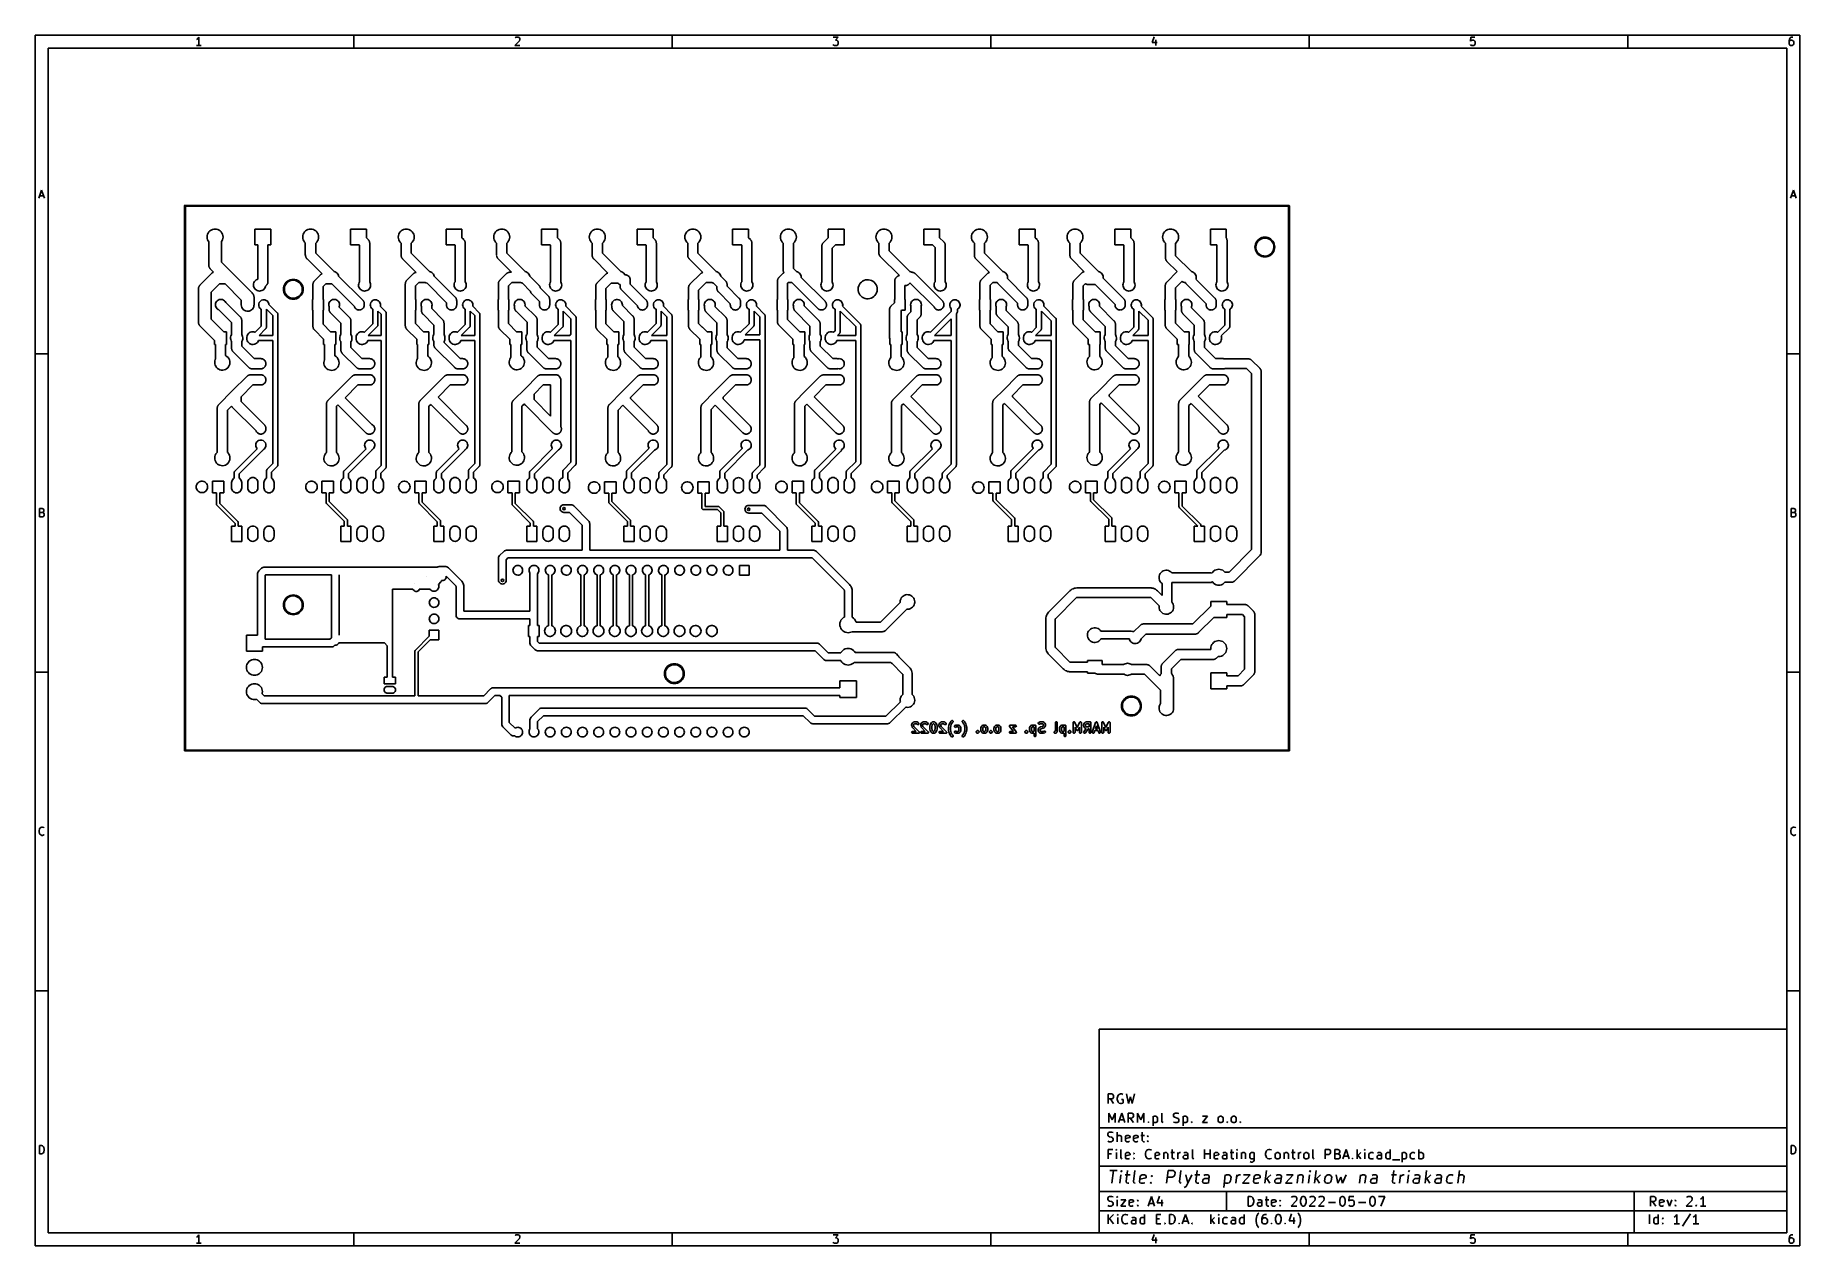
# Model space of a CAD drawing. Extents: x 10 to 287, y -200 to -10.
import ezdxf

# ---------------------------------------------------------------- set-up
doc = ezdxf.new("R2010")
doc.units = 0
doc.layers.add('BLACK', color=7, linetype='CONTINUOUS')

msp = doc.modelspace()

# ---------------------------------------------------------------- linework, layer by layer
at = {"layer": 'BLACK', "linetype": 'CONTINUOUS'}
for p, q in [((10, -10), (10, -200.007)), ((287.002, -10), (10, -10)), ((35.4464, -10.5976), (35.3226, -10.6595)), ((35.5702, -10.4738), (35.4464, -10.5976)), ((35.694, -10.2881), (35.5702, -10.4738)), ((35.694, -11.5881), (35.694, -10.2881)), ((60, -12), (60, -10)), ((86.0036, -10.8452), (85.2607, -11.5881)), ((85.3226, -10.4119), (85.3845, -10.35)), ((85.3845, -10.35), (85.5083, -10.2881)), ((85.5083, -10.2881), (85.8179, -10.2881)), ((85.8179, -10.2881), (85.9417, -10.35)), ((85.9417, -10.35), (86.0036, -10.4119)), ((86.0036, -10.4119), (86.0655, -10.5357)), ((86.0655, -10.6595), (86.0036, -10.8452)), ((86.0655, -10.5357), (86.0655, -10.6595)), ((110, -12), (110, -10)), ((135.261, -10.2881), (136.065, -10.2881)), ((136.065, -10.2881), (135.632, -10.7833)), ((135.632, -10.7833), (135.818, -10.7833)), ((135.818, -10.7833), (135.942, -10.8452)), ((135.942, -10.8452), (136.004, -10.9071)), ((136.004, -10.9071), (136.065, -11.031)), ((136.065, -11.031), (136.065, -11.3405)), ((160, -12), (160, -10)), ((185.632, -10.2262), (185.323, -11.1548)), ((185.942, -10.7214), (185.942, -11.5881)), ((210, -12), (210, -10)), ((235.385, -10.2881), (235.323, -10.9071)), ((235.323, -10.9071), (235.385, -10.8452)), ((236.004, -10.2881), (235.385, -10.2881)), ((235.385, -10.8452), (235.508, -10.7833)), ((235.508, -10.7833), (235.818, -10.7833)), ((235.818, -10.7833), (235.942, -10.8452)), ((235.942, -10.8452), (236.004, -10.9071)), ((236.004, -10.9071), (236.065, -11.031)), ((236.065, -11.031), (236.065, -11.3405)), ((260, -12), (260, -10)), ((285.385, -10.5976), (285.323, -10.8452)), ((285.323, -10.8452), (285.323, -11.3405)), ((285.385, -10.9071), (285.323, -11.031)), ((285.508, -10.4119), (285.385, -10.5976)), ((285.446, -10.8452), (285.385, -10.9071)), ((285.57, -10.7833), (285.446, -10.8452)), ((285.57, -10.35), (285.508, -10.4119)), ((285.694, -10.2881), (285.57, -10.35)), ((285.818, -10.7833), (285.57, -10.7833)), ((285.942, -10.2881), (285.694, -10.2881)), ((285.942, -10.8452), (285.818, -10.7833)), ((286.004, -10.9071), (285.942, -10.8452)), ((286.065, -11.031), (286.004, -10.9071)), ((286.065, -11.3405), (286.065, -11.031)), ((287.002, -200.007), (287.002, -10)), ((12, -12), (12, -198.007)), ((285.002, -12), (12, -12)), ((36.0655, -11.5881), (35.3226, -11.5881)), ((85.2607, -11.5881), (86.0655, -11.5881)), ((135.323, -11.5262), (135.261, -11.4643)), ((135.446, -11.5881), (135.323, -11.5262)), ((135.818, -11.5881), (135.446, -11.5881)), ((135.942, -11.5262), (135.818, -11.5881)), ((136.004, -11.4643), (135.942, -11.5262)), ((136.065, -11.3405), (136.004, -11.4643)), ((185.323, -11.1548), (186.127, -11.1548)), ((235.385, -11.5262), (235.323, -11.4643)), ((235.508, -11.5881), (235.385, -11.5262)), ((235.818, -11.5881), (235.508, -11.5881)), ((235.942, -11.5262), (235.818, -11.5881)), ((236.004, -11.4643), (235.942, -11.5262)), ((236.065, -11.3405), (236.004, -11.4643)), ((285.002, -198.007), (285.002, -12)), ((285.323, -11.3405), (285.385, -11.4643)), ((285.385, -11.4643), (285.446, -11.5262)), ((285.446, -11.5262), (285.57, -11.5881)), ((285.57, -11.5881), (285.818, -11.5881)), ((285.818, -11.5881), (285.942, -11.5262)), ((285.942, -11.5262), (286.004, -11.4643)), ((286.004, -11.4643), (286.065, -11.3405)), ((10.5667, -35.5881), (11, -34.2881)), ((10.6905, -35.2167), (11.3095, -35.2167)), ((11, -34.2881), (11.4333, -35.5881)), ((285.569, -35.5881), (286.002, -34.2881)), ((285.693, -35.2167), (286.312, -35.2167)), ((286.002, -34.2881), (286.436, -35.5881)), ((33.4159, -122.27), (33.4163, -36.7559)), ((33.4163, -36.7559), (33.418, -36.7461)), ((33.4174, -36.7428), (33.4191, -36.74)), ((33.418, -36.7461), (33.4174, -36.7428)), ((33.4191, -36.74), (33.4208, -36.7302)), ((33.4208, -36.7302), (33.4334, -36.7153)), ((33.4334, -36.7153), (33.4431, -36.6984)), ((33.4431, -36.6984), (33.4495, -36.6961)), ((33.4495, -36.6961), (33.4538, -36.6909)), ((33.4538, -36.6909), (33.473, -36.6876)), ((33.473, -36.6876), (33.4913, -36.6809)), ((33.4913, -36.6809), (206.846, -36.7288)), ((33.5663, -36.8309), (33.5659, -122.195)), ((206.771, -36.8788), (33.5663, -36.8309)), ((206.771, -122.195), (206.771, -36.8788)), ((206.846, -36.7288), (206.856, -36.7305)), ((206.856, -36.7305), (206.859, -36.7299)), ((206.859, -36.7299), (206.862, -36.7316)), ((206.862, -36.7316), (206.872, -36.7333)), ((206.872, -36.7333), (206.886, -36.7459)), ((206.886, -36.7459), (206.903, -36.7556)), ((206.903, -36.7556), (206.906, -36.762)), ((206.906, -36.762), (206.911, -36.7663)), ((206.911, -36.7663), (206.914, -36.7855)), ((206.914, -36.7855), (206.921, -36.8038)), ((206.921, -36.8038), (206.921, -122.27)), ((36.9789, -41.6653), (36.9979, -41.4483)), ((36.9979, -41.4483), (37.0543, -41.2378)), ((37.0543, -41.2378), (37.1464, -41.0403)), ((37.1464, -41.0403), (37.2713, -40.8619)), ((37.2713, -40.8619), (37.4254, -40.7078)), ((37.4254, -40.7078), (37.6039, -40.5828)), ((37.6039, -40.5828), (37.8014, -40.4907)), ((37.8014, -40.4907), (38.0118, -40.4343)), ((38.0118, -40.4343), (38.2289, -40.4153)), ((38.2289, -40.4153), (38.446, -40.4343)), ((38.446, -40.4343), (38.6564, -40.4907)), ((38.6564, -40.4907), (38.8539, -40.5828)), ((38.8539, -40.5828), (39.0324, -40.7078)), ((39.0324, -40.7078), (39.1865, -40.8619)), ((39.1865, -40.8619), (39.3114, -41.0403)), ((39.3114, -41.0403), (39.4035, -41.2378)), ((39.4035, -41.2378), (39.4599, -41.4483)), ((39.4599, -41.4483), (39.4789, -41.6653)), ((44.4789, -42.9153), (44.4789, -40.4153)), ((44.4789, -40.4153), (46.9789, -40.4153)), ((46.9789, -40.4153), (46.9789, -42.9153)), ((51.9789, -41.6653), (51.9979, -41.4483)), ((51.9979, -41.4483), (52.0543, -41.2378)), ((52.0543, -41.2378), (52.1464, -41.0403)), ((52.1464, -41.0403), (52.2713, -40.8619)), ((52.2713, -40.8619), (52.4254, -40.7078)), ((52.4254, -40.7078), (52.6039, -40.5828)), ((52.6039, -40.5828), (52.8014, -40.4907)), ((52.8014, -40.4907), (53.0118, -40.4343)), ((53.0118, -40.4343), (53.2289, -40.4153)), ((53.2289, -40.4153), (53.446, -40.4343)), ((53.446, -40.4343), (53.6564, -40.4907)), ((53.6564, -40.4907), (53.8539, -40.5828)), ((53.8539, -40.5828), (54.0324, -40.7078)), ((54.0324, -40.7078), (54.1865, -40.8619)), ((54.1865, -40.8619), (54.3114, -41.0403)), ((54.3114, -41.0403), (54.4035, -41.2378)), ((54.4035, -41.2378), (54.4599, -41.4483)), ((54.4599, -41.4483), (54.4789, -41.6653)), ((59.4789, -42.9153), (59.4789, -40.4153)), ((59.4789, -40.4153), (61.9789, -40.4153)), ((61.9789, -40.4153), (61.9789, -41.784)), ((66.9789, -41.6653), (66.9979, -41.4483)), ((66.9979, -41.4483), (67.0543, -41.2378)), ((67.0543, -41.2378), (67.1464, -41.0403)), ((67.1464, -41.0403), (67.2713, -40.8619)), ((67.2713, -40.8619), (67.4254, -40.7078)), ((67.4254, -40.7078), (67.6039, -40.5828)), ((67.6039, -40.5828), (67.8014, -40.4907)), ((67.8014, -40.4907), (68.0118, -40.4343)), ((68.0118, -40.4343), (68.2289, -40.4153)), ((68.2289, -40.4153), (68.446, -40.4343)), ((68.446, -40.4343), (68.6564, -40.4907)), ((68.6564, -40.4907), (68.8539, -40.5828)), ((68.8539, -40.5828), (69.0324, -40.7078)), ((69.0324, -40.7078), (69.1864, -40.8619)), ((69.1864, -40.8619), (69.3114, -41.0403)), ((69.3114, -41.0403), (69.4035, -41.2378)), ((69.4035, -41.2378), (69.4599, -41.4483)), ((69.4599, -41.4483), (69.4789, -41.6653)), ((74.4789, -42.9153), (74.4789, -40.4153)), ((74.4789, -40.4153), (76.9789, -40.4153)), ((76.9789, -40.4153), (76.9789, -41.784)), ((81.9789, -41.6653), (81.9979, -41.4483)), ((81.9979, -41.4483), (82.0543, -41.2378)), ((82.0543, -41.2378), (82.1464, -41.0403)), ((82.1464, -41.0403), (82.2713, -40.8619)), ((82.2713, -40.8619), (82.4254, -40.7078)), ((82.4254, -40.7078), (82.6039, -40.5828)), ((82.6039, -40.5828), (82.8014, -40.4907)), ((82.8014, -40.4907), (83.0118, -40.4343)), ((83.0118, -40.4343), (83.2289, -40.4153)), ((83.2289, -40.4153), (83.446, -40.4343)), ((83.446, -40.4343), (83.6564, -40.4907)), ((83.6564, -40.4907), (83.8539, -40.5828)), ((83.8539, -40.5828), (84.0324, -40.7078)), ((84.0324, -40.7078), (84.1864, -40.8619)), ((84.1864, -40.8619), (84.3114, -41.0403)), ((84.3114, -41.0403), (84.4035, -41.2378)), ((84.4035, -41.2378), (84.4599, -41.4483)), ((84.4599, -41.4483), (84.4789, -41.6653)), ((89.4789, -42.9153), (89.4789, -40.4153)), ((89.4789, -40.4153), (91.9789, -40.4153)), ((91.9789, -40.4153), (91.9789, -41.784)), ((96.9789, -41.6653), (96.9979, -41.4483)), ((96.9979, -41.4483), (97.0543, -41.2378)), ((97.0543, -41.2378), (97.1464, -41.0403)), ((97.1464, -41.0403), (97.2713, -40.8619)), ((97.2713, -40.8619), (97.4254, -40.7078)), ((97.4254, -40.7078), (97.6039, -40.5828)), ((97.6039, -40.5828), (97.8014, -40.4907)), ((97.8014, -40.4907), (98.0118, -40.4343)), ((98.0118, -40.4343), (98.2289, -40.4153)), ((98.2289, -40.4153), (98.446, -40.4343)), ((98.446, -40.4343), (98.6564, -40.4907)), ((98.6564, -40.4907), (98.8539, -40.5828)), ((98.8539, -40.5828), (99.0324, -40.7078)), ((99.0324, -40.7078), (99.1864, -40.8619)), ((99.1864, -40.8619), (99.3114, -41.0403)), ((99.3114, -41.0403), (99.4035, -41.2378)), ((99.4035, -41.2378), (99.4599, -41.4483)), ((99.4599, -41.4483), (99.4789, -41.6653)), ((104.479, -42.9153), (104.479, -40.4153)), ((104.479, -40.4153), (106.979, -40.4153)), ((106.979, -40.4153), (106.979, -41.784)), ((111.979, -41.6653), (111.998, -41.4483)), ((111.998, -41.4483), (112.054, -41.2378)), ((112.054, -41.2378), (112.146, -41.0403)), ((112.146, -41.0403), (112.271, -40.8619)), ((112.271, -40.8619), (112.425, -40.7078)), ((112.425, -40.7078), (112.604, -40.5828)), ((112.604, -40.5828), (112.801, -40.4907)), ((112.801, -40.4907), (113.012, -40.4343)), ((113.012, -40.4343), (113.229, -40.4153)), ((113.229, -40.4153), (113.446, -40.4343)), ((113.446, -40.4343), (113.656, -40.4907)), ((113.656, -40.4907), (113.854, -40.5828)), ((113.854, -40.5828), (114.032, -40.7078)), ((114.032, -40.7078), (114.186, -40.8619)), ((114.186, -40.8619), (114.311, -41.0403)), ((114.311, -41.0403), (114.404, -41.2378)), ((114.404, -41.2378), (114.46, -41.4483)), ((114.46, -41.4483), (114.479, -41.6653)), ((119.479, -42.9153), (119.479, -40.4153)), ((119.479, -40.4153), (121.979, -40.4153)), ((121.979, -40.4153), (121.979, -41.784)), ((126.979, -41.6653), (126.998, -41.4483)), ((126.998, -41.4483), (127.054, -41.2378)), ((127.054, -41.2378), (127.146, -41.0403)), ((127.146, -41.0403), (127.271, -40.8619)), ((127.271, -40.8619), (127.425, -40.7078)), ((127.425, -40.7078), (127.604, -40.5828)), ((127.604, -40.5828), (127.801, -40.4907)), ((127.801, -40.4907), (128.012, -40.4343)), ((128.012, -40.4343), (128.229, -40.4153)), ((128.229, -40.4153), (128.446, -40.4343)), ((128.446, -40.4343), (128.656, -40.4907)), ((128.656, -40.4907), (128.854, -40.5828)), ((128.854, -40.5828), (129.032, -40.7078)), ((129.032, -40.7078), (129.186, -40.8619)), ((129.186, -40.8619), (129.311, -41.0403)), ((129.311, -41.0403), (129.404, -41.2378)), ((129.404, -41.2378), (129.46, -41.4483)), ((129.46, -41.4483), (129.479, -41.6653)), ((134.479, -41.784), (134.479, -40.4153)), ((134.479, -40.4153), (136.979, -40.4153)), ((136.979, -40.4153), (136.979, -42.9153)), ((141.979, -41.6653), (141.998, -41.4483)), ((141.998, -41.4483), (142.054, -41.2378)), ((142.054, -41.2378), (142.146, -41.0403)), ((142.146, -41.0403), (142.271, -40.8619)), ((142.271, -40.8619), (142.425, -40.7078)), ((142.425, -40.7078), (142.604, -40.5828)), ((142.604, -40.5828), (142.801, -40.4907)), ((142.801, -40.4907), (143.012, -40.4343)), ((143.012, -40.4343), (143.229, -40.4153)), ((143.229, -40.4153), (143.446, -40.4343)), ((143.446, -40.4343), (143.656, -40.4907)), ((143.656, -40.4907), (143.854, -40.5828)), ((143.854, -40.5828), (144.032, -40.7078)), ((144.032, -40.7078), (144.186, -40.8619)), ((144.186, -40.8619), (144.311, -41.0403)), ((144.311, -41.0403), (144.404, -41.2378)), ((144.404, -41.2378), (144.46, -41.4483)), ((144.46, -41.4483), (144.479, -41.6653)), ((149.479, -42.9153), (149.479, -40.4153)), ((149.479, -40.4153), (151.979, -40.4153)), ((151.979, -40.4153), (151.979, -41.784)), ((156.979, -41.6653), (156.998, -41.4483)), ((156.998, -41.4483), (157.054, -41.2378)), ((157.054, -41.2378), (157.146, -41.0403)), ((157.146, -41.0403), (157.271, -40.8619)), ((157.271, -40.8619), (157.425, -40.7078)), ((157.425, -40.7078), (157.604, -40.5828)), ((157.604, -40.5828), (157.801, -40.4907)), ((157.801, -40.4907), (158.012, -40.4343)), ((158.012, -40.4343), (158.229, -40.4153)), ((158.229, -40.4153), (158.446, -40.4343)), ((158.446, -40.4343), (158.656, -40.4907)), ((158.656, -40.4907), (158.854, -40.5828)), ((158.854, -40.5828), (159.032, -40.7078)), ((159.032, -40.7078), (159.186, -40.8619)), ((159.186, -40.8619), (159.311, -41.0403)), ((159.311, -41.0403), (159.404, -41.2378)), ((159.404, -41.2378), (159.46, -41.4483)), ((159.46, -41.4483), (159.479, -41.6653)), ((164.479, -42.9153), (164.479, -40.4153)), ((164.479, -40.4153), (166.979, -40.4153)), ((166.979, -40.4153), (166.979, -41.784)), ((171.979, -41.6653), (171.998, -41.4483)), ((171.998, -41.4483), (172.054, -41.2378)), ((172.054, -41.2378), (172.146, -41.0403)), ((172.146, -41.0403), (172.271, -40.8619)), ((172.271, -40.8619), (172.425, -40.7078)), ((172.425, -40.7078), (172.604, -40.5828)), ((172.604, -40.5828), (172.801, -40.4907)), ((172.801, -40.4907), (173.012, -40.4343)), ((173.012, -40.4343), (173.229, -40.4153)), ((173.229, -40.4153), (173.446, -40.4343)), ((173.446, -40.4343), (173.656, -40.4907)), ((173.656, -40.4907), (173.854, -40.5828)), ((173.854, -40.5828), (174.032, -40.7078)), ((174.032, -40.7078), (174.186, -40.8619)), ((174.186, -40.8619), (174.311, -41.0403)), ((174.311, -41.0403), (174.404, -41.2378)), ((174.404, -41.2378), (174.46, -41.4483)), ((174.46, -41.4483), (174.479, -41.6653)), ((179.479, -42.9153), (179.479, -40.4153)), ((179.479, -40.4153), (181.979, -40.4153)), ((181.979, -40.4153), (181.979, -41.784)), ((186.979, -41.6653), (186.998, -41.4483)), ((186.998, -41.4483), (187.054, -41.2378)), ((187.054, -41.2378), (187.146, -41.0403)), ((187.146, -41.0403), (187.271, -40.8619)), ((187.271, -40.8619), (187.425, -40.7078)), ((187.425, -40.7078), (187.604, -40.5828)), ((187.604, -40.5828), (187.801, -40.4907)), ((187.801, -40.4907), (188.012, -40.4343)), ((188.012, -40.4343), (188.229, -40.4153)), ((188.229, -40.4153), (188.446, -40.4343)), ((188.446, -40.4343), (188.656, -40.4907)), ((188.656, -40.4907), (188.854, -40.5828)), ((188.854, -40.5828), (189.032, -40.7078)), ((189.032, -40.7078), (189.186, -40.8619)), ((189.186, -40.8619), (189.311, -41.0403)), ((189.311, -41.0403), (189.404, -41.2378)), ((189.404, -41.2378), (189.46, -41.4483)), ((189.46, -41.4483), (189.479, -41.6653)), ((194.479, -42.9153), (194.479, -40.4153)), ((194.479, -40.4153), (196.979, -40.4153)), ((196.979, -40.4153), (196.979, -41.8146)), ((36.9979, -41.8824), (36.9789, -41.6653)), ((37.0543, -42.0929), (36.9979, -41.8824)), ((37.1464, -42.2903), (37.0543, -42.0929)), ((37.2289, -42.4082), (37.1464, -42.2903)), ((37.2289, -46.0289), (37.2289, -42.4082)), ((39.3114, -42.2903), (39.2289, -42.4082)), ((39.2289, -42.4082), (39.2289, -45.6147)), ((39.4035, -42.0929), (39.3114, -42.2903)), ((39.4599, -41.8824), (39.4035, -42.0929)), ((39.4789, -41.6653), (39.4599, -41.8824)), ((44.9289, -42.9153), (44.4789, -42.9153)), ((44.9289, -48.2942), (44.9289, -42.9153)), ((46.9789, -42.9153), (46.5289, -42.9153)), ((46.5289, -42.9153), (46.5289, -48.6711)), ((51.9979, -41.8824), (51.9789, -41.6653)), ((52.0543, -42.0929), (51.9979, -41.8824)), ((52.1464, -42.2903), (52.0543, -42.0929)), ((52.2713, -42.4688), (52.1464, -42.2903)), ((52.36, -42.5575), (52.2713, -42.4688)), ((52.36, -44.2572), (52.36, -42.5575)), ((52.3799, -44.4344), (52.36, -44.2572)), ((54.0324, -42.6229), (54.0289, -42.6253)), ((54.0289, -42.6253), (54.0289, -44.1975)), ((54.0289, -44.1975), (56.9051, -47.0738)), ((54.1865, -42.4688), (54.0324, -42.6229)), ((54.3114, -42.2903), (54.1865, -42.4688)), ((54.4035, -42.0929), (54.3114, -42.2903)), ((54.4599, -41.8824), (54.4035, -42.0929)), ((54.4789, -41.6653), (54.4599, -41.8824)), ((60.8475, -42.9153), (59.4789, -42.9153)), ((60.9, -42.9678), (60.8475, -42.9153)), ((60.9, -48.6926), (60.9, -42.9678)), ((61.9789, -41.784), (62.2657, -42.0708)), ((62.2657, -42.0708), (62.2735, -42.0787)), ((62.2735, -42.0787), (62.2984, -42.1108)), ((62.2984, -42.1108), (62.327, -42.1395)), ((62.327, -42.1395), (62.3529, -42.181)), ((62.3529, -42.181), (62.3828, -42.2196)), ((62.3828, -42.2196), (62.4, -42.2564)), ((62.4, -42.2564), (62.4215, -42.2908)), ((62.4215, -42.2908), (62.4375, -42.337)), ((62.4375, -42.337), (62.4582, -42.3813)), ((62.4582, -42.3813), (62.4668, -42.4209)), ((62.4668, -42.4209), (62.4801, -42.4592)), ((62.4801, -42.4592), (62.4856, -42.5078)), ((62.4856, -42.5078), (62.4959, -42.5556)), ((62.4959, -42.5556), (62.4955, -42.5962)), ((62.4955, -42.5962), (62.5, -42.6365)), ((62.5, -42.6365), (62.5, -48.6907)), ((66.9979, -41.8824), (66.9789, -41.6653)), ((67.0543, -42.0929), (66.9979, -41.8824)), ((67.1464, -42.2903), (67.0543, -42.0929)), ((67.2713, -42.4688), (67.1464, -42.2903)), ((67.4254, -42.6229), (67.2713, -42.4688)), ((67.4289, -42.6253), (67.4254, -42.6229)), ((67.4289, -44.5289), (67.4289, -42.6253)), ((69.0324, -42.6229), (69.0289, -42.6253)), ((69.0289, -42.6253), (69.0289, -44.1975)), ((69.0289, -44.1975), (71.9051, -47.0738)), ((69.1864, -42.4688), (69.0324, -42.6229)), ((69.3114, -42.2903), (69.1864, -42.4688)), ((69.4035, -42.0929), (69.3114, -42.2903)), ((69.4599, -41.8824), (69.4035, -42.0929)), ((69.4789, -41.6653), (69.4599, -41.8824)), ((75.8475, -42.9153), (74.4789, -42.9153)), ((75.9, -42.9678), (75.8475, -42.9153)), ((75.9, -48.6926), (75.9, -42.9678)), ((76.9789, -41.784), (77.2657, -42.0708)), ((77.2657, -42.0708), (77.2735, -42.0787)), ((77.2735, -42.0787), (77.2984, -42.1108)), ((77.2984, -42.1108), (77.327, -42.1395)), ((77.327, -42.1395), (77.3529, -42.181)), ((77.3529, -42.181), (77.3828, -42.2196)), ((77.3828, -42.2196), (77.4, -42.2564)), ((77.4, -42.2564), (77.4215, -42.2908)), ((77.4215, -42.2908), (77.4376, -42.337)), ((77.4376, -42.337), (77.4582, -42.3813)), ((77.4582, -42.3813), (77.4668, -42.4209)), ((77.4668, -42.4209), (77.4801, -42.4592)), ((77.4801, -42.4592), (77.4856, -42.5078)), ((77.4856, -42.5078), (77.4959, -42.5556)), ((77.4959, -42.5556), (77.4955, -42.5962)), ((77.4955, -42.5962), (77.5, -42.6365)), ((77.5, -42.6365), (77.5, -48.6907)), ((81.9979, -41.8824), (81.9789, -41.6653)), ((82.0543, -42.0929), (81.9979, -41.8824)), ((82.1464, -42.2903), (82.0543, -42.0929)), ((82.2713, -42.4688), (82.1464, -42.2903)), ((82.4254, -42.6229), (82.2713, -42.4688)), ((82.4289, -42.6253), (82.4254, -42.6229)), ((82.4289, -44.5289), (82.4289, -42.6253)), ((84.0324, -42.6229), (84.0289, -42.6253)), ((84.0289, -42.6253), (84.0289, -44.1975)), ((84.0289, -44.1975), (86.9051, -47.0738)), ((84.1864, -42.4688), (84.0324, -42.6229)), ((84.3114, -42.2903), (84.1864, -42.4688)), ((84.4035, -42.0929), (84.3114, -42.2903)), ((84.4599, -41.8824), (84.4035, -42.0929)), ((84.4789, -41.6653), (84.4599, -41.8824)), ((90.8475, -42.9153), (89.4789, -42.9153)), ((90.9, -42.9678), (90.8475, -42.9153)), ((90.9, -48.6926), (90.9, -42.9678)), ((91.9789, -41.784), (92.2657, -42.0708)), ((92.2657, -42.0708), (92.2735, -42.0787)), ((92.2735, -42.0787), (92.2984, -42.1108)), ((92.2984, -42.1108), (92.327, -42.1395)), ((92.327, -42.1395), (92.3529, -42.181)), ((92.3529, -42.181), (92.3828, -42.2196)), ((92.3828, -42.2196), (92.4, -42.2564)), ((92.4, -42.2564), (92.4215, -42.2908)), ((92.4215, -42.2908), (92.4376, -42.337)), ((92.4376, -42.337), (92.4582, -42.3813)), ((92.4582, -42.3813), (92.4668, -42.4209)), ((92.4668, -42.4209), (92.4801, -42.4592)), ((92.4801, -42.4592), (92.4856, -42.5078)), ((92.4856, -42.5078), (92.4959, -42.5556)), ((92.4959, -42.5556), (92.4955, -42.5962)), ((92.4955, -42.5962), (92.5, -42.6365)), ((92.5, -42.6365), (92.5, -48.6907)), ((96.9979, -41.8824), (96.9789, -41.6653)), ((97.0543, -42.0929), (96.9979, -41.8824)), ((97.1464, -42.2903), (97.0543, -42.0929)), ((97.2713, -42.4688), (97.1464, -42.2903)), ((97.4254, -42.6229), (97.2713, -42.4688)), ((97.4289, -42.6253), (97.4254, -42.6229)), ((97.4289, -44.5289), (97.4289, -42.6253)), ((99.0324, -42.6229), (99.0289, -42.6253)), ((99.0289, -42.6253), (99.0289, -44.1975)), ((99.0289, -44.1975), (101.905, -47.0738)), ((99.1864, -42.4688), (99.0324, -42.6229)), ((99.3114, -42.2903), (99.1864, -42.4688)), ((99.4035, -42.0929), (99.3114, -42.2903)), ((99.4599, -41.8824), (99.4035, -42.0929)), ((99.4789, -41.6653), (99.4599, -41.8824)), ((105.848, -42.9153), (104.479, -42.9153)), ((105.9, -42.9678), (105.848, -42.9153)), ((105.9, -48.6926), (105.9, -42.9678)), ((106.979, -41.784), (107.266, -42.0708)), ((107.266, -42.0708), (107.274, -42.0787)), ((107.274, -42.0787), (107.298, -42.1108)), ((107.298, -42.1108), (107.327, -42.1395)), ((107.327, -42.1395), (107.353, -42.181)), ((107.353, -42.181), (107.383, -42.2196)), ((107.383, -42.2196), (107.4, -42.2564)), ((107.4, -42.2564), (107.421, -42.2908)), ((107.421, -42.2908), (107.438, -42.337)), ((107.438, -42.337), (107.458, -42.3813)), ((107.458, -42.3813), (107.467, -42.4209)), ((107.467, -42.4209), (107.48, -42.4592)), ((107.48, -42.4592), (107.486, -42.5078)), ((107.486, -42.5078), (107.496, -42.5556)), ((107.496, -42.5556), (107.495, -42.5962)), ((107.495, -42.5962), (107.5, -42.6365)), ((107.5, -42.6365), (107.5, -48.6907)), ((111.998, -41.8824), (111.979, -41.6653)), ((112.054, -42.0929), (111.998, -41.8824)), ((112.146, -42.2903), (112.054, -42.0929)), ((112.271, -42.4688), (112.146, -42.2903)), ((112.425, -42.6229), (112.271, -42.4688)), ((112.429, -42.6253), (112.425, -42.6229)), ((112.429, -44.5289), (112.429, -42.6253)), ((114.032, -42.6229), (114.029, -42.6253)), ((114.029, -42.6253), (114.029, -44.1975)), ((114.029, -44.1975), (116.905, -47.0738)), ((114.186, -42.4688), (114.032, -42.6229)), ((114.311, -42.2903), (114.186, -42.4688)), ((114.404, -42.0929), (114.311, -42.2903)), ((114.46, -41.8824), (114.404, -42.0929)), ((114.479, -41.6653), (114.46, -41.8824)), ((120.848, -42.9153), (119.479, -42.9153)), ((120.9, -42.9678), (120.848, -42.9153)), ((120.9, -48.6926), (120.9, -42.9678)), ((121.979, -41.784), (122.266, -42.0708)), ((122.266, -42.0708), (122.274, -42.0787)), ((122.274, -42.0787), (122.298, -42.1108)), ((122.298, -42.1108), (122.327, -42.1395)), ((122.327, -42.1395), (122.353, -42.181)), ((122.353, -42.181), (122.383, -42.2196)), ((122.383, -42.2196), (122.4, -42.2564)), ((122.4, -42.2564), (122.421, -42.2908)), ((122.421, -42.2908), (122.438, -42.337)), ((122.438, -42.337), (122.458, -42.3813)), ((122.458, -42.3813), (122.467, -42.4209)), ((122.467, -42.4209), (122.48, -42.4592)), ((122.48, -42.4592), (122.486, -42.5078)), ((122.486, -42.5078), (122.496, -42.5556)), ((122.496, -42.5556), (122.495, -42.5962)), ((122.495, -42.5962), (122.5, -42.6365)), ((122.5, -42.6365), (122.5, -48.6907)), ((126.998, -41.8824), (126.979, -41.6653)), ((127.054, -42.0929), (126.998, -41.8824)), ((127.146, -42.2903), (127.054, -42.0929)), ((127.271, -42.4688), (127.146, -42.2903)), ((127.425, -42.6229), (127.271, -42.4688)), ((127.429, -42.6253), (127.425, -42.6229)), ((127.429, -46.94), (127.429, -42.6253)), ((129.032, -42.6229), (129.029, -42.6253)), ((129.029, -42.6253), (129.029, -46.6087)), ((129.186, -42.4688), (129.032, -42.6229)), ((129.311, -42.2903), (129.186, -42.4688)), ((129.404, -42.0929), (129.311, -42.2903)), ((129.46, -41.8824), (129.404, -42.0929)), ((129.479, -41.6653), (129.46, -41.8824)), ((133.489, -43.0942), (133.494, -43.054)), ((133.489, -43.1054), (133.489, -43.0942)), ((133.489, -48.6926), (133.489, -43.1054)), ((133.494, -43.0134), (133.505, -42.9658)), ((133.494, -43.054), (133.494, -43.0134)), ((133.505, -42.9658), (133.511, -42.9173)), ((133.511, -42.9173), (133.525, -42.8792)), ((133.525, -42.8792), (133.534, -42.8396)), ((133.534, -42.8396), (133.556, -42.7956)), ((133.556, -42.7956), (133.572, -42.7497)), ((133.572, -42.7497), (133.594, -42.7156)), ((133.594, -42.7156), (133.612, -42.6791)), ((133.612, -42.6791), (133.642, -42.6409)), ((133.642, -42.6409), (133.669, -42.5998)), ((133.669, -42.5998), (133.698, -42.5714)), ((133.698, -42.5714), (133.723, -42.5397)), ((133.723, -42.5397), (134.479, -41.784)), ((135.61, -42.9153), (135.089, -43.4367)), ((135.089, -43.4367), (135.089, -48.6907)), ((136.979, -42.9153), (135.61, -42.9153)), ((141.998, -41.8824), (141.979, -41.6653)), ((142.054, -42.0929), (141.998, -41.8824)), ((142.146, -42.2903), (142.054, -42.0929)), ((142.271, -42.4688), (142.146, -42.2903)), ((142.425, -42.6229), (142.271, -42.4688)), ((142.429, -42.6253), (142.425, -42.6229)), ((142.429, -44.16), (142.429, -42.6253)), ((142.433, -44.2003), (142.429, -44.16)), ((142.433, -44.2409), (142.433, -44.2003)), ((142.443, -44.2887), (142.433, -44.2409)), ((142.449, -44.3373), (142.443, -44.2887)), ((144.032, -42.6229), (144.029, -42.6253)), ((144.029, -42.6253), (144.029, -43.8287)), ((144.029, -43.8287), (147.274, -47.0738)), ((144.186, -42.4688), (144.032, -42.6229)), ((144.311, -42.2903), (144.186, -42.4688)), ((144.404, -42.0929), (144.311, -42.2903)), ((144.46, -41.8824), (144.404, -42.0929)), ((144.479, -41.6653), (144.46, -41.8824)), ((150.848, -42.9153), (149.479, -42.9153)), ((151.269, -43.3367), (150.848, -42.9153)), ((151.269, -48.6926), (151.269, -43.3367)), ((151.979, -41.784), (152.635, -42.4396)), ((152.635, -42.4396), (152.642, -42.4476)), ((152.642, -42.4476), (152.667, -42.4796)), ((152.667, -42.4796), (152.696, -42.5084)), ((152.696, -42.5084), (152.722, -42.5499)), ((152.722, -42.5499), (152.752, -42.5885)), ((152.752, -42.5885), (152.769, -42.6253)), ((152.769, -42.6253), (152.79, -42.6596)), ((152.79, -42.6596), (152.806, -42.7058)), ((152.806, -42.7058), (152.827, -42.7502)), ((152.827, -42.7502), (152.836, -42.7898)), ((152.836, -42.7898), (152.849, -42.8281)), ((152.849, -42.8281), (152.854, -42.8767)), ((152.854, -42.8767), (152.865, -42.9245)), ((152.865, -42.9245), (152.864, -42.965)), ((152.864, -42.965), (152.869, -43.0053)), ((152.869, -43.0053), (152.869, -48.6907)), ((156.998, -41.8824), (156.979, -41.6653)), ((157.054, -42.0929), (156.998, -41.8824)), ((157.146, -42.2903), (157.054, -42.0929)), ((157.271, -42.4688), (157.146, -42.2903)), ((157.425, -42.6229), (157.271, -42.4688)), ((157.429, -42.6253), (157.425, -42.6229)), ((157.429, -44.5289), (157.429, -42.6253)), ((159.032, -42.6229), (159.029, -42.6253)), ((159.029, -42.6253), (159.029, -44.1975)), ((159.029, -44.1975), (161.905, -47.0738)), ((159.186, -42.4688), (159.032, -42.6229)), ((159.311, -42.2903), (159.186, -42.4688)), ((159.404, -42.0929), (159.311, -42.2903)), ((159.46, -41.8824), (159.404, -42.0929)), ((159.479, -41.6653), (159.46, -41.8824)), ((165.848, -42.9153), (164.479, -42.9153)), ((165.9, -42.9678), (165.848, -42.9153)), ((165.9, -48.6926), (165.9, -42.9678)), ((166.979, -41.784), (167.266, -42.0708)), ((167.266, -42.0708), (167.274, -42.0787)), ((167.274, -42.0787), (167.298, -42.1108)), ((167.298, -42.1108), (167.327, -42.1395)), ((167.327, -42.1395), (167.353, -42.181)), ((167.353, -42.181), (167.383, -42.2196)), ((167.383, -42.2196), (167.4, -42.2564)), ((167.4, -42.2564), (167.421, -42.2908)), ((167.421, -42.2908), (167.438, -42.337)), ((167.438, -42.337), (167.458, -42.3813)), ((167.458, -42.3813), (167.467, -42.4209)), ((167.467, -42.4209), (167.48, -42.4592)), ((167.48, -42.4592), (167.486, -42.5078)), ((167.486, -42.5078), (167.496, -42.5556)), ((167.496, -42.5556), (167.495, -42.5962)), ((167.495, -42.5962), (167.5, -42.6365)), ((167.5, -42.6365), (167.5, -48.6907)), ((171.998, -41.8824), (171.979, -41.6653)), ((172.054, -42.0929), (171.998, -41.8824)), ((172.146, -42.2903), (172.054, -42.0929)), ((172.271, -42.4688), (172.146, -42.2903)), ((172.425, -42.6229), (172.271, -42.4688)), ((172.429, -42.6253), (172.425, -42.6229)), ((172.429, -44.5289), (172.429, -42.6253)), ((174.032, -42.6229), (174.029, -42.6253)), ((174.029, -42.6253), (174.029, -44.1975)), ((174.029, -44.1975), (176.905, -47.0738)), ((174.186, -42.4688), (174.032, -42.6229)), ((174.311, -42.2903), (174.186, -42.4688)), ((174.404, -42.0929), (174.311, -42.2903)), ((174.46, -41.8824), (174.404, -42.0929)), ((174.479, -41.6653), (174.46, -41.8824)), ((180.848, -42.9153), (179.479, -42.9153)), ((180.9, -42.9678), (180.848, -42.9153)), ((180.9, -48.6926), (180.9, -42.9678)), ((181.979, -41.784), (182.266, -42.0708)), ((182.266, -42.0708), (182.274, -42.0787)), ((182.274, -42.0787), (182.298, -42.1108)), ((182.298, -42.1108), (182.327, -42.1395)), ((182.327, -42.1395), (182.353, -42.181)), ((182.353, -42.181), (182.383, -42.2196)), ((182.383, -42.2196), (182.4, -42.2564)), ((182.4, -42.2564), (182.421, -42.2908)), ((182.421, -42.2908), (182.438, -42.337)), ((182.438, -42.337), (182.458, -42.3813)), ((182.458, -42.3813), (182.467, -42.4209)), ((182.467, -42.4209), (182.48, -42.4592)), ((182.48, -42.4592), (182.486, -42.5078)), ((182.486, -42.5078), (182.496, -42.5556)), ((182.496, -42.5556), (182.495, -42.5962)), ((182.495, -42.5962), (182.5, -42.6365)), ((182.5, -42.6365), (182.5, -48.6907)), ((186.998, -41.8824), (186.979, -41.6653)), ((187.054, -42.0929), (186.998, -41.8824)), ((187.146, -42.2903), (187.054, -42.0929)), ((187.271, -42.4688), (187.146, -42.2903)), ((187.425, -42.6229), (187.271, -42.4688)), ((187.429, -42.6253), (187.425, -42.6229)), ((187.429, -44.9289), (187.429, -42.6253)), ((189.032, -42.6229), (189.029, -42.6253)), ((189.029, -42.6253), (189.029, -44.5975)), ((189.186, -42.4688), (189.032, -42.6229)), ((189.311, -42.2903), (189.186, -42.4688)), ((189.404, -42.0929), (189.311, -42.2903)), ((189.46, -41.8824), (189.404, -42.0929)), ((189.479, -41.6653), (189.46, -41.8824)), ((195.5, -42.9153), (194.479, -42.9153)), ((195.5, -48.6926), (195.5, -42.9153)), ((196.979, -41.8146), (196.983, -41.8196)), ((196.983, -41.8196), (197, -41.8564)), ((197, -41.8564), (197.021, -41.8908)), ((197.021, -41.8908), (197.038, -41.937)), ((197.038, -41.937), (197.058, -41.9813)), ((197.058, -41.9813), (197.067, -42.0209)), ((197.067, -42.0209), (197.08, -42.0592)), ((197.08, -42.0592), (197.086, -42.1078)), ((197.086, -42.1078), (197.096, -42.1556)), ((197.096, -42.1556), (197.095, -42.1962)), ((197.095, -42.1962), (197.1, -42.2365)), ((197.1, -42.2365), (197.1, -48.6907)), ((201.481, -43.246), (201.484, -43.2116)), ((201.5, -43.4893), (201.481, -43.246)), ((201.484, -43.2116), (201.5, -43.0028)), ((201.5, -43.0028), (201.557, -42.7655)), ((201.557, -43.7266), (201.5, -43.4893)), ((201.541, -43.2071), (201.568, -42.9627)), ((201.556, -43.4525), (201.541, -43.2071)), ((201.61, -43.6923), (201.556, -43.4525)), ((201.557, -42.7655), (201.65, -42.5401)), ((201.65, -43.952), (201.557, -43.7266)), ((201.568, -42.9627), (201.633, -42.7258)), ((201.702, -43.9201), (201.61, -43.6923)), ((201.651, -42.9819), (201.626, -43.2116)), ((201.626, -43.2116), (201.64, -43.4423)), ((201.633, -42.7258), (201.737, -42.5028)), ((201.64, -43.4423), (201.691, -43.6676)), ((201.65, -42.5401), (201.778, -42.332)), ((201.778, -44.16), (201.65, -43.952)), ((201.713, -42.7592), (201.651, -42.9819)), ((201.691, -43.6676), (201.777, -43.8817)), ((201.831, -44.1296), (201.702, -43.9201)), ((201.81, -42.5497), (201.713, -42.7592)), ((201.737, -42.5028), (201.875, -42.2998)), ((201.777, -43.8817), (201.898, -44.0787)), ((201.778, -42.332), (201.936, -42.1465)), ((201.936, -44.3456), (201.778, -44.16)), ((201.94, -42.3588), (201.81, -42.5497)), ((201.991, -44.3154), (201.831, -44.1296)), ((201.875, -42.2998), (202.045, -42.122)), ((201.898, -44.0787), (202.049, -44.2533)), ((201.936, -42.1465), (202.122, -41.988)), ((202.1, -42.1918), (201.94, -42.3588)), ((202.181, -44.4725), (201.991, -44.3154)), ((202.045, -42.122), (202.242, -41.9744)), ((202.049, -44.2533), (202.227, -44.4009)), ((202.285, -42.0531), (202.1, -42.1918)), ((202.122, -41.988), (202.33, -41.8605)), ((202.242, -41.9744), (202.46, -41.8609)), ((202.49, -41.9464), (202.285, -42.0531)), ((202.33, -41.8605), (202.555, -41.7672)), ((202.46, -41.8609), (202.693, -41.7846)), ((202.709, -41.8746), (202.49, -41.9464)), ((202.555, -41.7672), (202.793, -41.7102)), ((202.693, -41.7846), (202.936, -41.7474)), ((202.938, -41.8397), (202.709, -41.8746)), ((202.793, -41.7102), (203.036, -41.691)), ((202.936, -41.7474), (203.182, -41.7504)), ((203.169, -41.8425), (202.938, -41.8397)), ((203.036, -41.691), (203.279, -41.7102)), ((203.396, -41.883), (203.169, -41.8425)), ((203.182, -41.7504), (203.424, -41.7935)), ((203.279, -41.7102), (203.516, -41.7672)), ((203.614, -41.9601), (203.396, -41.883)), ((203.424, -41.7935), (203.656, -41.8756)), ((203.516, -41.7672), (203.742, -41.8605)), ((203.816, -42.0718), (203.614, -41.9601)), ((203.656, -41.8756), (203.871, -41.9944)), ((203.742, -41.8605), (203.95, -41.988)), ((203.997, -42.215), (203.816, -42.0718)), ((203.871, -41.9944), (204.064, -42.1467)), ((203.946, -44.3229), (204.109, -44.1598)), ((203.95, -41.988), (204.135, -42.1465)), ((204.153, -42.3859), (203.997, -42.215)), ((204.183, -44.2159), (204.009, -44.3894)), ((204.064, -42.1467), (204.229, -42.3285)), ((204.109, -44.1598), (204.244, -43.9722)), ((204.135, -42.1465), (204.294, -42.332)), ((204.294, -44.16), (204.135, -44.3456)), ((204.278, -42.5798), (204.153, -42.3859)), ((204.327, -44.0163), (204.183, -44.2159)), ((204.229, -42.3285), (204.363, -42.5349)), ((204.244, -43.9722), (204.347, -43.765)), ((204.37, -42.7917), (204.278, -42.5798)), ((204.294, -42.332), (204.421, -42.5401)), ((204.421, -43.952), (204.294, -44.16)), ((204.436, -43.7959), (204.327, -44.0163)), ((204.347, -43.765), (204.414, -43.544)), ((204.363, -42.5349), (204.461, -42.7603)), ((204.427, -43.0158), (204.37, -42.7917)), ((204.414, -43.544), (204.444, -43.3149)), ((204.421, -42.5401), (204.515, -42.7655)), ((204.515, -43.7266), (204.421, -43.952)), ((204.446, -43.246), (204.427, -43.0158)), ((204.507, -43.5607), (204.436, -43.7959)), ((204.444, -43.3149), (204.446, -43.246)), ((204.461, -42.7603), (204.521, -42.9987)), ((204.539, -43.317), (204.507, -43.5607)), ((204.515, -42.7655), (204.572, -43.0028)), ((204.572, -43.4893), (204.515, -43.7266)), ((204.521, -42.9987), (204.541, -43.2437)), ((204.541, -43.2437), (204.539, -43.317)), ((204.572, -43.0028), (204.591, -43.246)), ((204.591, -43.246), (204.572, -43.4893)), ((37.2326, -46.0654), (37.2289, -46.0289)), ((37.2316, -46.1021), (37.2326, -46.0654)), ((37.2428, -46.1657), (37.2316, -46.1021)), ((37.2493, -46.23), (37.2428, -46.1657)), ((37.2603, -46.265), (37.2493, -46.23)), ((37.2667, -46.3012), (37.2603, -46.265)), ((37.2904, -46.3612), (37.2667, -46.3012)), ((37.3098, -46.4228), (37.2904, -46.3612)), ((37.3276, -46.4549), (37.3098, -46.4228)), ((37.3411, -46.4891), (37.3276, -46.4549)), ((37.3764, -46.5431), (37.3411, -46.4891)), ((37.4077, -46.5996), (37.3764, -46.5431)), ((37.4316, -46.6275), (37.4077, -46.5996)), ((37.4517, -46.6582), (37.4316, -46.6275)), ((37.5218, -46.736), (37.4517, -46.6582)), ((37.952, -47.1662), (37.5218, -46.736)), ((39.2289, -45.6147), (40.9071, -47.2929)), ((52.4332, -44.5876), (52.3799, -44.4344)), ((52.433, -44.6097), (52.4332, -44.5876)), ((52.4433, -44.6575), (52.433, -44.6097)), ((52.4488, -44.7061), (52.4433, -44.6575)), ((52.4621, -44.7444), (52.4488, -44.7061)), ((52.4707, -44.7841), (52.4621, -44.7444)), ((52.4913, -44.8284), (52.4707, -44.7841)), ((52.5074, -44.8746), (52.4913, -44.8284)), ((52.5289, -44.909), (52.5074, -44.8746)), ((52.5461, -44.9457), (52.5289, -44.909)), ((52.576, -44.9843), (52.5461, -44.9457)), ((52.6019, -45.0258), (52.576, -44.9843)), ((52.6305, -45.0546), (52.6019, -45.0258)), ((52.6554, -45.0866), (52.6305, -45.0546)), ((52.6632, -45.0946), (52.6554, -45.0866)), ((55.0214, -47.4527), (52.6632, -45.0946)), ((56.9051, -47.0738), (57.0681, -47.1242)), ((67.4334, -44.5692), (67.4289, -44.5289)), ((67.433, -44.6097), (67.4334, -44.5692)), ((67.4433, -44.6575), (67.433, -44.6097)), ((67.4488, -44.7061), (67.4433, -44.6575)), ((67.4621, -44.7444), (67.4488, -44.7061)), ((67.4707, -44.7841), (67.4621, -44.7444)), ((67.4913, -44.8284), (67.4707, -44.7841)), ((67.5074, -44.8746), (67.4913, -44.8284)), ((67.5289, -44.909), (67.5074, -44.8746)), ((67.5461, -44.9457), (67.5289, -44.909)), ((67.576, -44.9843), (67.5461, -44.9457)), ((67.6019, -45.0258), (67.576, -44.9843)), ((67.6305, -45.0546), (67.6019, -45.0258)), ((67.6554, -45.0866), (67.6305, -45.0546)), ((67.6632, -45.0946), (67.6554, -45.0866)), ((69.781, -47.2124), (67.6632, -45.0946)), ((71.9051, -47.0738), (72.0681, -47.1242)), ((82.4334, -44.5692), (82.4289, -44.5289)), ((82.433, -44.6097), (82.4334, -44.5692)), ((82.4433, -44.6575), (82.433, -44.6097)), ((82.4488, -44.7061), (82.4433, -44.6575)), ((82.4621, -44.7444), (82.4488, -44.7061)), ((82.4707, -44.7841), (82.4621, -44.7444)), ((82.4913, -44.8284), (82.4707, -44.7841)), ((82.5074, -44.8746), (82.4913, -44.8284)), ((82.5289, -44.909), (82.5074, -44.8746)), ((82.5461, -44.9457), (82.5289, -44.909)), ((82.576, -44.9843), (82.5461, -44.9457)), ((82.6019, -45.0258), (82.576, -44.9843)), ((82.6305, -45.0546), (82.6019, -45.0258)), ((82.6554, -45.0866), (82.6305, -45.0546)), ((82.6632, -45.0946), (82.6554, -45.0866)), ((84.7686, -47.2), (82.6632, -45.0946)), ((86.9051, -47.0738), (87.0681, -47.1242)), ((97.4334, -44.5692), (97.4289, -44.5289)), ((97.433, -44.6097), (97.4334, -44.5692)), ((97.4433, -44.6575), (97.433, -44.6097)), ((97.4488, -44.7061), (97.4433, -44.6575)), ((97.4621, -44.7444), (97.4488, -44.7061)), ((97.4707, -44.7841), (97.4621, -44.7444)), ((97.4913, -44.8284), (97.4707, -44.7841)), ((97.5074, -44.8746), (97.4913, -44.8284)), ((97.5289, -44.909), (97.5074, -44.8746)), ((97.5461, -44.9457), (97.5289, -44.909)), ((97.576, -44.9843), (97.5461, -44.9457)), ((97.6019, -45.0258), (97.576, -44.9843)), ((97.6305, -45.0546), (97.6019, -45.0258)), ((97.6554, -45.0866), (97.6305, -45.0546)), ((97.6632, -45.0946), (97.6554, -45.0866)), ((99.8974, -47.3287), (97.6632, -45.0946)), ((101.905, -47.0738), (102.068, -47.1242)), ((112.433, -44.5692), (112.429, -44.5289)), ((112.433, -44.6097), (112.433, -44.5692)), ((112.443, -44.6575), (112.433, -44.6097)), ((112.449, -44.7061), (112.443, -44.6575)), ((112.462, -44.7444), (112.449, -44.7061)), ((112.471, -44.7841), (112.462, -44.7444)), ((112.491, -44.8284), (112.471, -44.7841)), ((112.507, -44.8746), (112.491, -44.8284)), ((112.529, -44.909), (112.507, -44.8746)), ((112.546, -44.9457), (112.529, -44.909)), ((112.576, -44.9843), (112.546, -44.9457)), ((112.602, -45.0258), (112.576, -44.9843)), ((112.631, -45.0546), (112.602, -45.0258)), ((112.655, -45.0866), (112.631, -45.0546)), ((112.663, -45.0946), (112.655, -45.0866)), ((114.797, -47.2287), (112.663, -45.0946)), ((116.905, -47.0738), (117.068, -47.1242)), ((127.433, -46.9803), (127.429, -46.94)), ((127.433, -47.0209), (127.433, -46.9803)), ((127.443, -47.0687), (127.433, -47.0209)), ((127.449, -47.1173), (127.443, -47.0687)), ((129.029, -46.6087), (129.494, -47.0738)), ((129.494, -47.0738), (129.657, -47.1242)), ((142.462, -44.3756), (142.449, -44.3373)), ((142.471, -44.4152), (142.462, -44.3756)), ((142.491, -44.4595), (142.471, -44.4152)), ((142.507, -44.5057), (142.491, -44.4595)), ((142.529, -44.5401), (142.507, -44.5057)), ((142.546, -44.5768), (142.529, -44.5401)), ((142.576, -44.6155), (142.546, -44.5768)), ((142.602, -44.6569), (142.576, -44.6155)), ((142.631, -44.6857), (142.602, -44.6569)), ((142.655, -44.7178), (142.631, -44.6857)), ((142.663, -44.7257), (142.655, -44.7178)), ((145.654, -47.7164), (142.663, -44.7257)), ((147.274, -47.0738), (147.437, -47.1242)), ((157.433, -44.5692), (157.429, -44.5289)), ((157.433, -44.6097), (157.433, -44.5692)), ((157.443, -44.6575), (157.433, -44.6097)), ((157.449, -44.7061), (157.443, -44.6575)), ((157.462, -44.7444), (157.449, -44.7061)), ((157.471, -44.7841), (157.462, -44.7444)), ((157.491, -44.8284), (157.471, -44.7841)), ((157.507, -44.8746), (157.491, -44.8284)), ((157.529, -44.909), (157.507, -44.8746)), ((157.546, -44.9457), (157.529, -44.909)), ((157.576, -44.9843), (157.546, -44.9457)), ((157.602, -45.0258), (157.576, -44.9843)), ((157.631, -45.0546), (157.602, -45.0258)), ((157.655, -45.0866), (157.631, -45.0546)), ((157.663, -45.0946), (157.655, -45.0866)), ((159.797, -47.2287), (157.663, -45.0946)), ((161.905, -47.0738), (162.068, -47.1242)), ((172.433, -44.5692), (172.429, -44.5289)), ((172.433, -44.6097), (172.433, -44.5692)), ((172.443, -44.6575), (172.433, -44.6097)), ((172.449, -44.7061), (172.443, -44.6575)), ((172.462, -44.7444), (172.449, -44.7061)), ((172.471, -44.7841), (172.462, -44.7444)), ((172.491, -44.8284), (172.471, -44.7841)), ((172.507, -44.8746), (172.491, -44.8284)), ((172.529, -44.909), (172.507, -44.8746)), ((172.546, -44.9457), (172.529, -44.909)), ((172.576, -44.9843), (172.546, -44.9457)), ((172.602, -45.0258), (172.576, -44.9843)), ((172.631, -45.0546), (172.602, -45.0258)), ((172.655, -45.0866), (172.631, -45.0546)), ((172.663, -45.0946), (172.655, -45.0866)), ((174.681, -47.112), (172.663, -45.0946)), ((176.905, -47.0738), (177.068, -47.1242)), ((187.433, -44.9692), (187.429, -44.9289)), ((187.433, -45.0097), (187.433, -44.9692)), ((187.443, -45.0575), (187.433, -45.0097)), ((187.449, -45.1061), (187.443, -45.0575)), ((187.462, -45.1444), (187.449, -45.1061)), ((187.471, -45.1841), (187.462, -45.1444)), ((187.491, -45.2284), (187.471, -45.1841)), ((187.507, -45.2746), (187.491, -45.2284)), ((187.529, -45.309), (187.507, -45.2746)), ((187.546, -45.3457), (187.529, -45.309)), ((187.576, -45.3843), (187.546, -45.3457)), ((187.602, -45.4258), (187.576, -45.3843)), ((187.631, -45.4546), (187.602, -45.4258)), ((187.655, -45.4866), (187.631, -45.4546)), ((187.663, -45.4946), (187.655, -45.4866)), ((189.269, -47.1), (187.663, -45.4946)), ((189.029, -44.5975), (191.505, -47.0738)), ((191.505, -47.0738), (191.668, -47.1242)), ((202.122, -44.5041), (201.936, -44.3456)), ((202.33, -44.6316), (202.122, -44.5041)), ((202.393, -44.5965), (202.181, -44.4725)), ((202.227, -44.4009), (202.427, -44.5175)), ((202.555, -44.7249), (202.33, -44.6316)), ((202.622, -44.6842), (202.393, -44.5965)), ((202.427, -44.5175), (202.643, -44.5999)), ((202.793, -44.7819), (202.555, -44.7249)), ((202.863, -44.7332), (202.622, -44.6842)), ((202.643, -44.5999), (202.869, -44.6459)), ((203.036, -44.801), (202.793, -44.7819)), ((203.109, -44.7422), (202.863, -44.7332)), ((202.869, -44.6459), (203.1, -44.6544)), ((203.279, -44.7819), (203.036, -44.801)), ((203.1, -44.6544), (203.329, -44.625)), ((203.353, -44.711), (203.109, -44.7422)), ((203.516, -44.7249), (203.279, -44.7819)), ((203.329, -44.625), (203.55, -44.5587)), ((203.588, -44.6403), (203.353, -44.711)), ((203.742, -44.6316), (203.516, -44.7249)), ((203.55, -44.5587), (203.758, -44.457)), ((203.809, -44.5322), (203.588, -44.6403)), ((203.95, -44.5041), (203.742, -44.6316)), ((203.758, -44.457), (203.946, -44.3229)), ((204.009, -44.3894), (203.809, -44.5322)), ((204.135, -44.3456), (203.95, -44.5041)), ((35.6, -49.9), (35.6055, -49.7955)), ((35.6055, -49.7955), (35.613, -49.7595)), ((35.613, -49.7595), (35.6158, -49.7229)), ((35.6158, -49.7229), (35.6336, -49.6608)), ((35.6336, -49.6608), (35.6468, -49.5976)), ((35.6468, -49.5976), (35.6614, -49.5639)), ((35.6614, -49.5639), (35.6715, -49.5286)), ((35.6715, -49.5286), (35.7014, -49.4714)), ((35.7014, -49.4714), (35.7271, -49.4121)), ((35.7271, -49.4121), (35.7481, -49.3821)), ((35.7481, -49.3821), (35.7652, -49.3495)), ((35.7652, -49.3495), (35.806, -49.2995)), ((35.806, -49.2995), (35.843, -49.2466)), ((35.843, -49.2466), (35.8697, -49.2214)), ((35.8697, -49.2214), (35.8929, -49.1929)), ((35.8929, -49.1929), (37.7929, -47.2929)), ((38.9142, -49), (37.6, -50.3142)), ((37.7929, -47.2929), (37.8707, -47.2229)), ((37.8707, -47.2229), (37.9014, -47.2027)), ((37.9014, -47.2027), (37.9293, -47.1789)), ((37.9293, -47.1789), (37.952, -47.1662)), ((39.7858, -49), (38.9142, -49)), ((42.34, -51.5542), (39.7858, -49)), ((40.9071, -47.2929), (44.0471, -50.4329)), ((44.2501, -49.1867), (44.2708, -49.0025)), ((44.2656, -49.3715), (44.2501, -49.1867)), ((44.3167, -49.5497), (44.2656, -49.3715)), ((44.2708, -49.0025), (44.3268, -48.8258)), ((44.4015, -49.7146), (44.3167, -49.5497)), ((44.3268, -48.8258), (44.4161, -48.6633)), ((44.5166, -49.8599), (44.4015, -49.7146)), ((44.4161, -48.6633), (44.5353, -48.5213)), ((44.6578, -49.9801), (44.5166, -49.8599)), ((44.5353, -48.5213), (44.6798, -48.4051)), ((44.6798, -48.4051), (44.8441, -48.3192)), ((44.8441, -48.3192), (44.9289, -48.2942)), ((45.9763, -49.7476), (45.8551, -49.888)), ((46.0679, -49.5864), (45.9763, -49.7476)), ((46.1264, -49.4105), (46.0679, -49.5864)), ((46.1272, -49.4042), (46.1264, -49.4105)), ((46.2946, -49.2368), (46.1272, -49.4042)), ((46.3199, -49.2051), (46.2946, -49.2368)), ((46.3488, -49.1767), (46.3199, -49.2051)), ((46.3753, -49.1356), (46.3488, -49.1767)), ((46.4058, -49.0974), (46.3753, -49.1356)), ((46.4235, -49.0609), (46.4058, -49.0974)), ((46.4455, -49.0268), (46.4235, -49.0609)), ((46.4622, -48.9809), (46.4455, -49.0268)), ((46.4835, -48.9368), (46.4622, -48.9809)), ((46.4926, -48.8973), (46.4835, -48.9368)), ((46.5065, -48.8592), (46.4926, -48.8973)), ((46.5126, -48.8107), (46.5065, -48.8592)), ((46.5236, -48.7631), (46.5126, -48.8107)), ((46.5237, -48.7225), (46.5236, -48.7631)), ((46.5288, -48.6823), (46.5237, -48.7225)), ((46.5289, -48.6711), (46.5288, -48.6823)), ((48.9539, -49.866), (48.9566, -49.8316)), ((48.9566, -49.8316), (48.973, -49.6228)), ((48.973, -49.6228), (49.03, -49.3855)), ((49.0152, -49.8251), (49.0413, -49.5806)), ((49.0293, -50.0705), (49.0152, -49.8251)), ((49.03, -49.3855), (49.1234, -49.1601)), ((49.0413, -49.5806), (49.107, -49.3438)), ((49.124, -49.6019), (49.0995, -49.8316)), ((49.0995, -49.8316), (49.1128, -50.0623)), ((49.107, -49.3438), (49.2105, -49.1208)), ((49.1234, -49.1601), (49.2508, -48.952)), ((49.1858, -49.3792), (49.124, -49.6019)), ((49.283, -49.1697), (49.1858, -49.3792)), ((49.2105, -49.1208), (49.349, -48.9177)), ((49.2508, -48.952), (49.4093, -48.7665)), ((49.4132, -48.9788), (49.283, -49.1697)), ((49.349, -48.9177), (49.5188, -48.74)), ((49.4093, -48.7665), (49.5949, -48.608)), ((49.5729, -48.8118), (49.4132, -48.9788)), ((49.5188, -48.74), (49.7154, -48.5924)), ((49.7576, -48.6731), (49.5729, -48.8118)), ((49.5949, -48.608), (49.8029, -48.4805)), ((49.7154, -48.5924), (49.9335, -48.4789)), ((49.9625, -48.5664), (49.7576, -48.6731)), ((49.8029, -48.4805), (50.0283, -48.3871)), ((49.9335, -48.4789), (50.1671, -48.4025)), ((50.1821, -48.4946), (49.9625, -48.5664)), ((50.0283, -48.3871), (50.2656, -48.3302)), ((50.1671, -48.4025), (50.4101, -48.3654)), ((50.4105, -48.4597), (50.1821, -48.4946)), ((50.2656, -48.3302), (50.5089, -48.311)), ((50.4101, -48.3654), (50.6559, -48.3684)), ((50.6415, -48.4625), (50.4105, -48.4597)), ((50.5089, -48.311), (50.7521, -48.3302)), ((50.869, -48.503), (50.6415, -48.4625)), ((50.6559, -48.3684), (50.8979, -48.4115)), ((50.7521, -48.3302), (50.9894, -48.3871)), ((51.0868, -48.5801), (50.869, -48.503)), ((50.8979, -48.4115), (51.1296, -48.4935)), ((50.9894, -48.3871), (51.2148, -48.4805)), ((51.289, -48.6918), (51.0868, -48.5801)), ((51.1296, -48.4935), (51.3448, -48.6123)), ((51.2148, -48.4805), (51.4229, -48.608)), ((51.4704, -48.835), (51.289, -48.6918)), ((51.3448, -48.6123), (51.5377, -48.7647)), ((51.4229, -48.608), (51.6084, -48.7665)), ((51.6258, -49.0059), (51.4704, -48.835)), ((51.5377, -48.7647), (51.7032, -48.9465)), ((51.6084, -48.7665), (51.7669, -48.952)), ((51.7513, -49.1998), (51.6258, -49.0059)), ((51.7032, -48.9465), (51.8367, -49.1529)), ((51.8435, -49.4117), (51.7513, -49.1998)), ((51.7669, -48.952), (51.8944, -49.1601)), ((51.8367, -49.1529), (51.9347, -49.3783)), ((51.8997, -49.6358), (51.8435, -49.4117)), ((51.8944, -49.1601), (51.9878, -49.3855)), ((51.9187, -49.866), (51.8997, -49.6358)), ((51.9347, -49.3783), (51.9946, -49.6167)), ((51.9878, -49.3855), (52.0447, -49.6228)), ((51.9946, -49.6167), (52.0147, -49.8617)), ((52.0447, -49.6228), (52.0639, -49.866)), ((53.5857, -49.1143), (53.5858, -49.1031)), ((53.5857, -51.45), (53.5857, -49.1143)), ((53.5858, -49.1031), (53.5909, -49.0629)), ((53.5909, -49.0629), (53.591, -49.0224)), ((53.591, -49.0224), (53.602, -48.9747)), ((53.602, -48.9747), (53.6081, -48.9262)), ((53.6081, -48.9262), (53.622, -48.8881)), ((53.622, -48.8881), (53.6311, -48.8486)), ((53.6311, -48.8486), (53.6524, -48.8045)), ((53.6524, -48.8045), (53.6691, -48.7586)), ((53.6691, -48.7586), (53.6911, -48.7245)), ((53.6911, -48.7245), (53.7087, -48.688)), ((53.7087, -48.688), (53.7392, -48.6498)), ((53.7392, -48.6498), (53.7657, -48.6087)), ((53.7657, -48.6087), (53.7947, -48.5803)), ((53.7947, -48.5803), (53.82, -48.5486)), ((53.82, -48.5486), (54.7343, -47.6343)), ((54.7343, -47.6343), (54.7423, -47.6265)), ((54.7423, -47.6265), (54.7743, -47.6016)), ((54.7743, -47.6016), (54.8031, -47.573)), ((54.8031, -47.573), (54.8446, -47.5471)), ((54.8446, -47.5471), (54.8832, -47.5172)), ((54.8832, -47.5172), (54.9199, -47.5)), ((54.9199, -47.5), (54.9543, -47.4785)), ((54.9543, -47.4785), (55.0005, -47.4625)), ((55.0005, -47.4625), (55.0214, -47.4527)), ((55.6314, -49), (55.1857, -49.4457)), ((55.1857, -49.4457), (55.1857, -51.45)), ((56.5, -49), (55.6314, -49)), ((56.5403, -48.9955), (56.5, -49)), ((56.5644, -48.9957), (56.5403, -48.9955)), ((60.077, -52.5084), (56.5644, -48.9957)), ((57.0681, -47.1242), (57.2312, -47.2124)), ((57.2312, -47.2124), (57.3741, -47.3306)), ((57.3741, -47.3306), (57.4913, -47.4743)), ((57.4913, -47.4743), (57.5783, -47.638)), ((57.5783, -47.638), (57.6254, -47.7941)), ((57.6254, -47.7941), (61.4207, -51.5893)), ((60.7501, -49.1867), (60.7708, -49.0025)), ((60.7656, -49.3715), (60.7501, -49.1867)), ((60.8167, -49.5497), (60.7656, -49.3715)), ((60.7708, -49.0025), (60.8268, -48.8258)), ((60.9015, -49.7146), (60.8167, -49.5497)), ((60.8268, -48.8258), (60.9, -48.6926)), ((61.0166, -49.8599), (60.9015, -49.7146)), ((61.1578, -49.9801), (61.0166, -49.8599)), ((62.4763, -49.7476), (62.3551, -49.888)), ((62.5679, -49.5864), (62.4763, -49.7476)), ((62.5, -48.6907), (62.5783, -48.838)), ((62.6264, -49.4105), (62.5679, -49.5864)), ((62.5783, -48.838), (62.6319, -49.0155)), ((62.6496, -49.2265), (62.6264, -49.4105)), ((62.6319, -49.0155), (62.65, -49.2)), ((62.65, -49.2), (62.6496, -49.2265)), ((68.0939, -48.995), (68.099, -48.9547)), ((68.0939, -49.0061), (68.0939, -48.995)), ((68.0939, -51.45), (68.0939, -49.0061)), ((68.099, -48.9547), (68.0992, -48.9142)), ((68.0992, -48.9142), (68.1102, -48.8665)), ((68.1102, -48.8665), (68.1163, -48.818)), ((68.1163, -48.818), (68.1302, -48.7799)), ((68.1302, -48.7799), (68.1393, -48.7404)), ((68.1393, -48.7404), (68.1606, -48.6964)), ((68.1606, -48.6964), (68.1773, -48.6504)), ((68.1773, -48.6504), (68.1993, -48.6163)), ((68.1993, -48.6163), (68.2169, -48.5798)), ((68.2169, -48.5798), (68.2474, -48.5416)), ((68.2474, -48.5416), (68.2739, -48.5005)), ((68.2739, -48.5005), (68.3029, -48.4721)), ((68.3029, -48.4721), (68.3282, -48.4404)), ((68.3282, -48.4404), (69.3343, -47.4343)), ((69.3343, -47.4343), (69.3423, -47.4265)), ((69.3423, -47.4265), (69.3743, -47.4016)), ((69.3743, -47.4016), (69.4031, -47.373)), ((69.4031, -47.373), (69.4446, -47.3471)), ((69.4446, -47.3471), (69.4832, -47.3172)), ((69.4832, -47.3172), (69.5199, -47.3)), ((69.5199, -47.3), (69.5543, -47.2785)), ((69.5543, -47.2785), (69.6005, -47.2625)), ((69.6005, -47.2625), (69.6448, -47.2418)), ((69.6448, -47.2418), (69.6845, -47.2332)), ((69.6845, -47.2332), (69.7228, -47.2199)), ((70.2314, -48.8), (69.6939, -49.3375)), ((69.6939, -49.3375), (69.6939, -51.45)), ((69.7228, -47.2199), (69.7714, -47.2144)), ((69.7714, -47.2144), (69.781, -47.2124)), ((71.1934, -48.8), (70.2314, -48.8)), ((71.3197, -48.8705), (71.1934, -48.8)), ((71.496, -48.9278), (71.3197, -48.8705)), ((71.4965, -48.9279), (71.496, -48.9278)), ((74.555, -51.9864), (71.4965, -48.9279)), ((72.0681, -47.1242), (72.2312, -47.2124)), ((72.2312, -47.2124), (72.3741, -47.3306)), ((72.3741, -47.3306), (72.4913, -47.4743)), ((72.4913, -47.4743), (72.5783, -47.638)), ((72.5783, -47.638), (72.6254, -47.7941)), ((72.6254, -47.7941), (75.9207, -51.0893)), ((75.7501, -49.1867), (75.7708, -49.0025)), ((75.7656, -49.3715), (75.7501, -49.1867)), ((75.8167, -49.5497), (75.7656, -49.3715)), ((75.7708, -49.0025), (75.8268, -48.8258)), ((75.9015, -49.7146), (75.8167, -49.5497)), ((75.8268, -48.8258), (75.9, -48.6926)), ((76.0166, -49.8599), (75.9015, -49.7146)), ((76.1578, -49.9801), (76.0166, -49.8599)), ((77.4763, -49.7476), (77.3551, -49.888)), ((77.5679, -49.5864), (77.4763, -49.7476)), ((77.5, -48.6907), (77.5783, -48.838)), ((77.6264, -49.4105), (77.5679, -49.5864)), ((77.5783, -48.838), (77.6319, -49.0155)), ((77.6496, -49.2265), (77.6264, -49.4105)), ((77.6319, -49.0155), (77.65, -49.2)), ((77.65, -49.2), (77.6496, -49.2265)), ((82.6989, -48.99), (82.704, -48.9497)), ((82.6989, -49.0011), (82.6989, -48.99)), ((82.6989, -51.45), (82.6989, -49.0011)), ((82.704, -48.9497), (82.7042, -48.9092)), ((82.7042, -48.9092), (82.7152, -48.8615)), ((82.7152, -48.8615), (82.7213, -48.813)), ((82.7213, -48.813), (82.7352, -48.7749)), ((82.7352, -48.7749), (82.7443, -48.7354)), ((82.7443, -48.7354), (82.7656, -48.6914)), ((82.7656, -48.6914), (82.7823, -48.6454)), ((82.7823, -48.6454), (82.8043, -48.6113)), ((82.8043, -48.6113), (82.8219, -48.5748)), ((82.8219, -48.5748), (82.8524, -48.5366)), ((82.8524, -48.5366), (82.8789, -48.4955)), ((82.8789, -48.4955), (82.9079, -48.4671)), ((82.9079, -48.4671), (82.9332, -48.4354)), ((82.9332, -48.4354), (83.9343, -47.4343)), ((83.9343, -47.4343), (83.9423, -47.4265)), ((83.9423, -47.4265), (83.9743, -47.4016)), ((83.9743, -47.4016), (84.0031, -47.373)), ((84.0031, -47.373), (84.0446, -47.3471)), ((84.0446, -47.3471), (84.0832, -47.3172)), ((84.0832, -47.3172), (84.1199, -47.3)), ((84.1199, -47.3), (84.1543, -47.2785)), ((84.1543, -47.2785), (84.2005, -47.2625)), ((84.2005, -47.2625), (84.2448, -47.2418)), ((84.2448, -47.2418), (84.2845, -47.2332)), ((84.2845, -47.2332), (84.3228, -47.2199)), ((84.8314, -48.8), (84.2989, -49.3325)), ((84.2989, -49.3325), (84.2989, -51.45)), ((84.3228, -47.2199), (84.3714, -47.2144)), ((84.3714, -47.2144), (84.4192, -47.2041)), ((84.4192, -47.2041), (84.4597, -47.2045)), ((84.4597, -47.2045), (84.5, -47.2)), ((84.5, -47.2), (84.7686, -47.2)), ((86.1934, -48.8), (84.8314, -48.8)), ((86.3197, -48.8705), (86.1934, -48.8)), ((86.496, -48.9278), (86.3197, -48.8705)), ((86.4965, -48.9279), (86.496, -48.9278)), ((87.7166, -50.148), (86.4965, -48.9279)), ((87.0681, -47.1242), (87.2312, -47.2124)), ((87.2312, -47.2124), (87.3741, -47.3306)), ((87.3741, -47.3306), (87.4913, -47.4743)), ((87.4913, -47.4743), (87.5783, -47.638)), ((87.5783, -47.638), (87.6254, -47.7941)), ((87.6254, -47.7941), (89.0657, -49.2343)), ((89.0657, -49.2343), (89.0735, -49.2423)), ((89.0735, -49.2423), (89.0984, -49.2743)), ((89.0984, -49.2743), (89.127, -49.3031)), ((89.127, -49.3031), (89.1529, -49.3446)), ((89.1529, -49.3446), (89.1828, -49.3832)), ((89.1828, -49.3832), (89.2, -49.4199)), ((89.2, -49.4199), (89.2215, -49.4543)), ((89.2215, -49.4543), (89.2375, -49.5005)), ((89.2375, -49.5005), (89.2582, -49.5448)), ((89.2582, -49.5448), (89.2668, -49.5845)), ((89.2668, -49.5845), (89.2801, -49.6228)), ((89.2801, -49.6228), (89.2834, -49.652)), ((89.2834, -49.652), (90.5207, -50.8893)), ((90.7501, -49.1867), (90.7708, -49.0025)), ((90.7656, -49.3715), (90.7501, -49.1867)), ((90.8167, -49.5497), (90.7656, -49.3715)), ((90.7708, -49.0025), (90.8268, -48.8258)), ((90.9015, -49.7146), (90.8167, -49.5497)), ((90.8268, -48.8258), (90.9, -48.6926)), ((91.0166, -49.8599), (90.9015, -49.7146)), ((91.1578, -49.9801), (91.0166, -49.8599)), ((92.4763, -49.7476), (92.3551, -49.888)), ((92.5679, -49.5864), (92.4763, -49.7476)), ((92.5, -48.6907), (92.5783, -48.838)), ((92.6264, -49.4105), (92.5679, -49.5864)), ((92.5783, -48.838), (92.6319, -49.0155)), ((92.6496, -49.2265), (92.6264, -49.4105)), ((92.6319, -49.0155), (92.65, -49.2)), ((92.65, -49.2), (92.6496, -49.2265)), ((97.9889, -49.4), (97.994, -49.3597)), ((97.9889, -49.4111), (97.9889, -49.4)), ((97.9889, -51.47), (97.9889, -49.4111)), ((97.994, -49.3597), (97.9942, -49.3192)), ((97.9942, -49.3192), (98.0052, -49.2715)), ((98.0052, -49.2715), (98.0113, -49.223)), ((98.0113, -49.223), (98.0252, -49.1849)), ((98.0252, -49.1849), (98.0343, -49.1454)), ((98.0343, -49.1454), (98.0556, -49.1014)), ((98.0556, -49.1014), (98.0723, -49.0554)), ((98.0723, -49.0554), (98.0943, -49.0213)), ((98.0943, -49.0213), (98.1119, -48.9848)), ((98.1119, -48.9848), (98.1424, -48.9466)), ((98.1424, -48.9466), (98.1689, -48.9055)), ((98.1689, -48.9055), (98.1979, -48.8771)), ((98.1979, -48.8771), (98.2232, -48.8454)), ((98.2232, -48.8454), (99.5343, -47.5343)), ((99.5343, -47.5343), (99.5423, -47.5265)), ((99.5423, -47.5265), (99.5743, -47.5016)), ((99.5743, -47.5016), (99.6031, -47.473)), ((100.431, -48.9), (99.5889, -49.7425)), ((99.5889, -49.7425), (99.5889, -51.47)), ((99.6031, -47.473), (99.6446, -47.4471)), ((99.6446, -47.4471), (99.6832, -47.4172)), ((99.6832, -47.4172), (99.7199, -47.4)), ((99.7199, -47.4), (99.7543, -47.3785)), ((99.7543, -47.3785), (99.8005, -47.3625)), ((99.8005, -47.3625), (99.8448, -47.3418)), ((99.8448, -47.3418), (99.8845, -47.3332)), ((99.8845, -47.3332), (99.8974, -47.3287)), ((101.41, -48.9), (100.431, -48.9)), ((101.496, -48.9278), (101.41, -48.9)), ((101.497, -48.9279), (101.496, -48.9278)), ((101.534, -48.9657), (101.497, -48.9279)), ((101.566, -48.991), (101.534, -48.9657)), ((101.594, -49.02), (101.566, -48.991)), ((101.635, -49.0464), (101.594, -49.02)), ((101.674, -49.077), (101.635, -49.0464)), ((101.71, -49.0946), (101.674, -49.077)), ((101.744, -49.1166), (101.71, -49.0946)), ((101.79, -49.1333), (101.744, -49.1166)), ((101.8, -49.138), (101.79, -49.1333)), ((101.8, -49.4), (101.8, -49.138)), ((101.805, -49.4403), (101.8, -49.4)), ((101.804, -49.4808), (101.805, -49.4403)), ((101.814, -49.5286), (101.804, -49.4808)), ((101.82, -49.5772), (101.814, -49.5286)), ((101.833, -49.6155), (101.82, -49.5772)), ((101.842, -49.6552), (101.833, -49.6155)), ((101.862, -49.6995), (101.842, -49.6552)), ((101.879, -49.7457), (101.862, -49.6995)), ((101.9, -49.7801), (101.879, -49.7457)), ((101.917, -49.8168), (101.9, -49.7801)), ((101.947, -49.8554), (101.917, -49.8168)), ((101.973, -49.8969), (101.947, -49.8554)), ((102.068, -47.1242), (102.231, -47.2124)), ((102.231, -47.2124), (102.374, -47.3306)), ((102.374, -47.3306), (102.491, -47.4743)), ((102.491, -47.4743), (102.558, -47.6)), ((102.558, -47.6), (102.6, -47.6)), ((102.6, -47.6), (102.605, -47.6)), ((102.605, -47.6), (102.606, -47.6)), ((102.606, -47.6), (102.606, -47.6)), ((102.606, -47.6), (102.611, -47.6001)), ((102.611, -47.6001), (102.697, -47.6109)), ((102.697, -47.6109), (102.783, -47.6211)), ((102.783, -47.6211), (102.785, -47.6221)), ((102.785, -47.6221), (102.788, -47.6224)), ((102.788, -47.6224), (102.869, -47.652)), ((102.869, -47.652), (102.951, -47.681)), ((102.951, -47.681), (102.953, -47.6825)), ((102.953, -47.6825), (102.956, -47.6834)), ((102.956, -47.6834), (103.028, -47.7302)), ((103.028, -47.7302), (103.101, -47.7765)), ((103.101, -47.7765), (103.103, -47.7785)), ((103.103, -47.7785), (103.106, -47.78)), ((103.106, -47.78), (103.166, -47.8418)), ((103.166, -47.8418), (103.227, -47.9031)), ((103.227, -47.9031), (103.228, -47.9055)), ((103.228, -47.9055), (103.23, -47.9075)), ((103.23, -47.9075), (103.276, -47.9811)), ((103.276, -47.9811), (103.321, -48.0543)), ((103.321, -48.0543), (103.322, -48.057)), ((103.322, -48.057), (103.324, -48.0594)), ((103.324, -48.0594), (103.352, -48.1412)), ((103.352, -48.1412), (103.38, -48.2228)), ((103.38, -48.2228), (103.38, -48.2255)), ((103.38, -48.2255), (103.381, -48.2282)), ((103.381, -48.2282), (103.39, -48.3142)), ((103.39, -48.3142), (103.4, -48.4)), ((103.4, -48.4), (103.4, -49.0686)), ((103.4, -49.0686), (105.876, -51.5443)), ((105.75, -49.1867), (105.771, -49.0025)), ((105.766, -49.3715), (105.75, -49.1867)), ((105.817, -49.5497), (105.766, -49.3715)), ((105.771, -49.0025), (105.827, -48.8258)), ((105.901, -49.7146), (105.817, -49.5497)), ((105.827, -48.8258), (105.9, -48.6926)), ((106.017, -49.8599), (105.901, -49.7146)), ((106.158, -49.9801), (106.017, -49.8599)), ((107.476, -49.7476), (107.355, -49.888)), ((107.568, -49.5864), (107.476, -49.7476)), ((107.5, -48.6907), (107.578, -48.838)), ((107.626, -49.4105), (107.568, -49.5864)), ((107.578, -48.838), (107.632, -49.0155)), ((107.65, -49.2265), (107.626, -49.4105)), ((107.632, -49.0155), (107.65, -49.2)), ((107.65, -49.2), (107.65, -49.2265)), ((112.544, -49.645), (112.549, -49.6047)), ((112.544, -49.6561), (112.544, -49.645)), ((112.544, -51.45), (112.544, -49.6561)), ((112.549, -49.5642), (112.56, -49.5165)), ((112.549, -49.6047), (112.549, -49.5642)), ((112.56, -49.5165), (112.566, -49.468)), ((112.566, -49.468), (112.58, -49.4299)), ((112.58, -49.4299), (112.589, -49.3904)), ((112.589, -49.3904), (112.611, -49.3464)), ((112.611, -49.3464), (112.627, -49.3004)), ((112.627, -49.3004), (112.649, -49.2663)), ((112.649, -49.2663), (112.667, -49.2298)), ((112.667, -49.2298), (112.697, -49.1916)), ((112.697, -49.1916), (112.724, -49.1505)), ((112.724, -49.1505), (112.753, -49.1221)), ((112.753, -49.1221), (112.778, -49.0904)), ((112.778, -49.0904), (114.434, -47.4343)), ((115.331, -48.8), (114.144, -49.9875)), ((114.434, -47.4343), (114.442, -47.4265)), ((114.442, -47.4265), (114.474, -47.4016)), ((114.474, -47.4016), (114.503, -47.373)), ((114.503, -47.373), (114.545, -47.3471)), ((114.545, -47.3471), (114.583, -47.3172)), ((114.583, -47.3172), (114.62, -47.3)), ((114.62, -47.3), (114.654, -47.2785)), ((114.654, -47.2785), (114.701, -47.2625)), ((114.701, -47.2625), (114.745, -47.2418)), ((114.745, -47.2418), (114.784, -47.2332)), ((114.784, -47.2332), (114.797, -47.2287)), ((116.193, -48.8), (115.331, -48.8)), ((116.32, -48.8705), (116.193, -48.8)), ((116.496, -48.9278), (116.32, -48.8705)), ((116.497, -48.9279), (116.496, -48.9278)), ((117, -49.4314), (116.497, -48.9279)), ((117, -49.7), (117, -49.4314)), ((117.005, -49.7403), (117, -49.7)), ((117.004, -49.7808), (117.005, -49.7403)), ((117.014, -49.8286), (117.004, -49.7808)), ((117.02, -49.8772), (117.014, -49.8286)), ((117.068, -47.1242), (117.231, -47.2124)), ((117.231, -47.2124), (117.374, -47.3306)), ((117.374, -47.3306), (117.491, -47.4743)), ((117.491, -47.4743), (117.578, -47.638)), ((117.578, -47.638), (117.625, -47.7941)), ((117.625, -47.7941), (118.366, -48.5343)), ((118.366, -48.5343), (118.374, -48.5423)), ((118.374, -48.5423), (118.398, -48.5743)), ((118.398, -48.5743), (118.427, -48.6031)), ((118.427, -48.6031), (118.453, -48.6445)), ((118.453, -48.6445), (118.483, -48.6832)), ((118.483, -48.6832), (118.5, -48.7199)), ((118.5, -48.7199), (118.521, -48.7543)), ((118.521, -48.7543), (118.538, -48.8005)), ((118.538, -48.8005), (118.558, -48.8448)), ((118.558, -48.8448), (118.567, -48.8845)), ((118.567, -48.8845), (118.58, -48.9228)), ((118.58, -48.9228), (118.586, -48.9714)), ((118.586, -48.9714), (118.596, -49.0192)), ((118.596, -49.0192), (118.595, -49.0597)), ((118.595, -49.0597), (118.6, -49.1)), ((118.6, -49.1), (118.6, -49.3686)), ((118.6, -49.3686), (120.476, -51.2443)), ((120.75, -49.1867), (120.771, -49.0025)), ((120.766, -49.3715), (120.75, -49.1867)), ((120.817, -49.5497), (120.766, -49.3715)), ((120.771, -49.0025), (120.827, -48.8258)), ((120.901, -49.7146), (120.817, -49.5497)), ((120.827, -48.8258), (120.9, -48.6926)), ((121.017, -49.8599), (120.901, -49.7146)), ((121.158, -49.9801), (121.017, -49.8599)), ((122.476, -49.7476), (122.355, -49.888)), ((122.568, -49.5864), (122.476, -49.7476)), ((122.5, -48.6907), (122.578, -48.838)), ((122.626, -49.4105), (122.568, -49.5864)), ((122.578, -48.838), (122.632, -49.0155)), ((122.65, -49.2265), (122.626, -49.4105)), ((122.632, -49.0155), (122.65, -49.2)), ((122.65, -49.2), (122.65, -49.2265)), ((126.514, -48.575), (126.519, -48.5347)), ((126.514, -48.5861), (126.514, -48.575)), ((126.514, -51.45), (126.514, -48.5861)), ((126.519, -48.4942), (126.53, -48.4465)), ((126.519, -48.5347), (126.519, -48.4942)), ((126.53, -48.4465), (126.536, -48.398)), ((126.536, -48.398), (126.55, -48.3599)), ((126.55, -48.3599), (126.559, -48.3204)), ((126.559, -48.3204), (126.581, -48.2764)), ((126.581, -48.2764), (126.597, -48.2304)), ((126.597, -48.2304), (126.619, -48.1963)), ((126.619, -48.1963), (126.637, -48.1598)), ((126.637, -48.1598), (126.667, -48.1216)), ((126.667, -48.1216), (126.694, -48.0805)), ((126.694, -48.0805), (126.723, -48.0521)), ((126.723, -48.0521), (126.748, -48.0204)), ((126.748, -48.0204), (127.434, -47.3343)), ((127.434, -47.3343), (127.438, -47.3305)), ((127.438, -47.3303), (127.442, -47.3265)), ((127.438, -47.3304), (127.438, -47.3303)), ((127.438, -47.3305), (127.438, -47.3304)), ((127.442, -47.3265), (127.505, -47.278)), ((127.462, -47.1556), (127.449, -47.1173)), ((127.471, -47.1952), (127.462, -47.1556)), ((127.491, -47.2395), (127.471, -47.1952)), ((127.505, -47.278), (127.491, -47.2395)), ((128.231, -48.8), (128.114, -48.9175)), ((128.114, -48.9175), (128.114, -51.45)), ((128.762, -48.8), (128.231, -48.8)), ((132.853, -52.8907), (128.762, -48.8)), ((129.657, -47.1242), (129.82, -47.2124)), ((129.82, -47.2124), (129.963, -47.3306)), ((129.963, -47.3306), (130.08, -47.4743)), ((130.08, -47.4743), (130.167, -47.638)), ((130.167, -47.638), (130.221, -47.8155)), ((130.221, -47.8155), (130.239, -48)), ((130.239, -48), (130.239, -48.0134)), ((130.239, -48.0134), (133.985, -51.7593)), ((133.339, -49.1867), (133.36, -49.0025)), ((133.354, -49.3715), (133.339, -49.1867)), ((133.406, -49.5497), (133.354, -49.3715)), ((133.36, -49.0025), (133.416, -48.8258)), ((133.49, -49.7146), (133.406, -49.5497)), ((133.416, -48.8258), (133.489, -48.6926)), ((133.605, -49.8599), (133.49, -49.7146)), ((133.747, -49.9801), (133.605, -49.8599)), ((135.065, -49.7476), (134.944, -49.888)), ((135.157, -49.5864), (135.065, -49.7476)), ((135.089, -48.6907), (135.167, -48.838)), ((135.215, -49.4105), (135.157, -49.5864)), ((135.167, -48.838), (135.221, -49.0155)), ((135.238, -49.2265), (135.215, -49.4105)), ((135.221, -49.0155), (135.239, -49.2)), ((135.239, -49.2), (135.238, -49.2265)), ((139.183, -49.8284), (139.209, -49.584)), ((139.197, -50.0739), (139.183, -49.8284)), ((139.209, -49.584), (139.275, -49.3471)), ((139.275, -49.3471), (139.378, -49.1242)), ((139.378, -49.1242), (139.517, -48.9211)), ((139.517, -48.9211), (139.687, -48.7434)), ((139.687, -48.7434), (139.883, -48.5958)), ((139.883, -48.5958), (140.101, -48.4823)), ((140.101, -48.4823), (140.335, -48.4059)), ((140.335, -48.4059), (140.578, -48.3688)), ((140.578, -48.3688), (140.824, -48.3718)), ((140.824, -48.3718), (141.066, -48.4149)), ((141.066, -48.4149), (141.298, -48.4969)), ((141.298, -48.4969), (141.513, -48.6157)), ((141.513, -48.6157), (141.706, -48.7681)), ((141.706, -48.7681), (141.871, -48.9499)), ((141.871, -48.9499), (142.005, -49.1563)), ((142.005, -49.1563), (142.103, -49.3817)), ((142.103, -49.3817), (142.162, -49.6201)), ((142.162, -49.6201), (142.183, -49.8651)), ((144.929, -48.56), (144.934, -48.5197)), ((144.929, -48.5711), (144.929, -48.56)), ((144.929, -51.45), (144.929, -48.5711)), ((144.934, -48.4792), (144.945, -48.4315)), ((144.934, -48.5197), (144.934, -48.4792)), ((144.945, -48.4315), (144.951, -48.383)), ((144.951, -48.383), (144.965, -48.3449)), ((144.965, -48.3449), (144.974, -48.3054)), ((144.974, -48.3054), (144.996, -48.2614)), ((144.996, -48.2614), (145.012, -48.2154)), ((145.012, -48.2154), (145.034, -48.1813)), ((145.034, -48.1813), (145.052, -48.1448)), ((145.052, -48.1448), (145.082, -48.1066)), ((145.082, -48.1066), (145.109, -48.0655)), ((145.109, -48.0655), (145.138, -48.0371)), ((145.138, -48.0371), (145.163, -48.0054)), ((145.163, -48.0054), (145.234, -47.9343)), ((145.234, -47.9343), (145.242, -47.9265)), ((145.242, -47.9265), (145.274, -47.9016)), ((145.274, -47.9016), (145.303, -47.873)), ((145.303, -47.873), (145.345, -47.8471)), ((145.345, -47.8471), (145.383, -47.8172)), ((145.383, -47.8172), (145.42, -47.8)), ((145.42, -47.8), (145.454, -47.7785)), ((145.454, -47.7785), (145.501, -47.7625)), ((145.501, -47.7625), (145.545, -47.7418)), ((145.545, -47.7418), (145.584, -47.7332)), ((145.584, -47.7332), (145.623, -47.7199)), ((145.623, -47.7199), (145.654, -47.7164)), ((146.569, -49.3), (146.529, -49.3)), ((146.529, -49.3), (146.529, -51.45)), ((146.609, -49.2955), (146.569, -49.3)), ((146.65, -49.2959), (146.609, -49.2955)), ((146.698, -49.2856), (146.65, -49.2959)), ((146.746, -49.2801), (146.698, -49.2856)), ((146.784, -49.2668), (146.746, -49.2801)), ((146.824, -49.2582), (146.784, -49.2668)), ((146.868, -49.2375), (146.824, -49.2582)), ((146.915, -49.2215), (146.868, -49.2375)), ((146.949, -49.2), (146.915, -49.2215)), ((146.986, -49.1828), (146.949, -49.2)), ((147.024, -49.1529), (146.986, -49.1828)), ((147.066, -49.127), (147.024, -49.1529)), ((147.095, -49.0984), (147.066, -49.127)), ((147.127, -49.0735), (147.095, -49.0984)), ((147.135, -49.0657), (147.127, -49.0735)), ((147.277, -48.9236), (147.135, -49.0657)), ((147.367, -48.8984), (147.277, -48.9236)), ((151.097, -52.6283), (147.367, -48.8984)), ((147.437, -47.1242), (147.577, -47.2)), ((147.577, -47.2), (147.6, -47.2)), ((147.6, -47.2), (147.611, -47.2001)), ((147.611, -47.2001), (147.651, -47.2052)), ((147.651, -47.2052), (147.692, -47.2053)), ((147.692, -47.2053), (147.74, -47.2163)), ((147.74, -47.2163), (147.788, -47.2224)), ((147.788, -47.2224), (147.826, -47.2363)), ((147.826, -47.2363), (147.866, -47.2454)), ((147.866, -47.2454), (147.91, -47.2667)), ((147.91, -47.2667), (147.956, -47.2834)), ((147.956, -47.2834), (147.99, -47.3054)), ((147.99, -47.3054), (148.026, -47.323)), ((148.026, -47.323), (148.065, -47.3536)), ((148.065, -47.3536), (148.106, -47.38)), ((148.106, -47.38), (148.134, -47.409)), ((148.134, -47.409), (148.166, -47.4343)), ((148.166, -47.4343), (152.4, -51.6682)), ((151.119, -49.1867), (151.14, -49.0025)), ((151.134, -49.3715), (151.119, -49.1867)), ((151.186, -49.5497), (151.134, -49.3715)), ((151.14, -49.0025), (151.196, -48.8258)), ((151.27, -49.7146), (151.186, -49.5497)), ((151.196, -48.8258), (151.269, -48.6926)), ((151.385, -49.8599), (151.27, -49.7146)), ((151.527, -49.9801), (151.385, -49.8599)), ((152.845, -49.7476), (152.724, -49.888)), ((152.937, -49.5864), (152.845, -49.7476)), ((152.869, -48.6907), (152.947, -48.838)), ((152.995, -49.4105), (152.937, -49.5864)), ((152.947, -48.838), (153.001, -49.0155)), ((153.018, -49.2265), (152.995, -49.4105)), ((153.001, -49.0155), (153.019, -49.2)), ((153.019, -49.2), (153.018, -49.2265)), ((158.3, -48.8888), (158.305, -48.8486)), ((158.3, -48.9), (158.3, -48.8888)), ((158.3, -51.45), (158.3, -48.9)), ((158.305, -48.808), (158.316, -48.7604)), ((158.305, -48.8486), (158.305, -48.808)), ((158.316, -48.7604), (158.322, -48.7119)), ((158.322, -48.7119), (158.336, -48.6738)), ((158.336, -48.6738), (158.345, -48.6343)), ((158.345, -48.6343), (158.367, -48.5902)), ((158.367, -48.5902), (158.383, -48.5443)), ((158.383, -48.5443), (158.405, -48.5102)), ((158.405, -48.5102), (158.423, -48.4737)), ((158.423, -48.4737), (158.454, -48.4355)), ((158.454, -48.4355), (158.48, -48.3944)), ((158.48, -48.3944), (158.509, -48.366)), ((158.509, -48.366), (158.534, -48.3343)), ((158.534, -48.3343), (159.434, -47.4343)), ((159.434, -47.4343), (159.442, -47.4265)), ((159.442, -47.4265), (159.474, -47.4016)), ((159.474, -47.4016), (159.503, -47.373)), ((159.503, -47.373), (159.545, -47.3471)), ((159.545, -47.3471), (159.583, -47.3172)), ((159.583, -47.3172), (159.62, -47.3)), ((159.62, -47.3), (159.654, -47.2785)), ((159.654, -47.2785), (159.701, -47.2625)), ((159.701, -47.2625), (159.745, -47.2418)), ((159.745, -47.2418), (159.784, -47.2332)), ((159.784, -47.2332), (159.797, -47.2287)), ((160.331, -48.8), (159.9, -49.2314)), ((159.9, -49.2314), (159.9, -51.45)), ((161.009, -48.8), (160.331, -48.8)), ((161.017, -48.8168), (161.009, -48.8)), ((161.047, -48.8554), (161.017, -48.8168)), ((161.073, -48.8969), (161.047, -48.8554)), ((161.102, -48.9257), (161.073, -48.8969)), ((161.126, -48.9577), (161.102, -48.9257)), ((161.134, -48.9657), (161.126, -48.9577)), ((164.21, -52.0414), (161.134, -48.9657)), ((162.068, -47.1242), (162.231, -47.2124)), ((162.231, -47.2124), (162.374, -47.3306)), ((162.374, -47.3306), (162.491, -47.4743)), ((162.491, -47.4743), (162.578, -47.638)), ((162.578, -47.638), (162.632, -47.8155)), ((162.65, -48.0265), (162.628, -48.1968)), ((162.628, -48.1968), (165.576, -51.1443)), ((162.632, -47.8155), (162.65, -48)), ((162.65, -48), (162.65, -48.0265)), ((165.75, -49.1867), (165.771, -49.0025)), ((165.766, -49.3715), (165.75, -49.1867)), ((165.817, -49.5497), (165.766, -49.3715)), ((165.771, -49.0025), (165.827, -48.8258)), ((165.901, -49.7146), (165.817, -49.5497)), ((165.827, -48.8258), (165.9, -48.6926)), ((166.017, -49.8599), (165.901, -49.7146)), ((166.158, -49.9801), (166.017, -49.8599)), ((167.476, -49.7476), (167.355, -49.888)), ((167.568, -49.5864), (167.476, -49.7476)), ((167.5, -48.6907), (167.578, -48.838)), ((167.626, -49.4105), (167.568, -49.5864)), ((167.578, -48.838), (167.632, -49.0155)), ((167.65, -49.2265), (167.626, -49.4105)), ((167.632, -49.0155), (167.65, -49.2)), ((167.65, -49.2), (167.65, -49.2265)), ((172.9, -48.9888), (172.905, -48.9486)), ((172.9, -49), (172.9, -48.9888)), ((172.9, -51.45), (172.9, -49)), ((172.905, -48.908), (172.916, -48.8604)), ((172.905, -48.9486), (172.905, -48.908)), ((172.916, -48.8604), (172.922, -48.8119)), ((172.922, -48.8119), (172.936, -48.7738)), ((172.936, -48.7738), (172.945, -48.7343)), ((172.945, -48.7343), (172.967, -48.6902)), ((172.967, -48.6902), (172.983, -48.6443)), ((172.983, -48.6443), (173.005, -48.6102)), ((173.005, -48.6102), (173.023, -48.5737)), ((173.023, -48.5737), (173.054, -48.5355)), ((173.054, -48.5355), (173.08, -48.4944)), ((173.08, -48.4944), (173.109, -48.466)), ((173.109, -48.466), (173.134, -48.4343)), ((173.134, -48.4343), (174.234, -47.3343)), ((174.234, -47.3343), (174.238, -47.3305)), ((174.238, -47.3303), (174.242, -47.3265)), ((174.238, -47.3304), (174.238, -47.3303)), ((174.238, -47.3305), (174.238, -47.3304)), ((174.242, -47.3265), (174.311, -47.2735)), ((174.311, -47.2735), (174.378, -47.2201)), ((174.378, -47.2201), (174.381, -47.2189)), ((174.381, -47.2189), (174.383, -47.2172)), ((174.383, -47.2172), (174.462, -47.1806)), ((174.462, -47.1806), (174.54, -47.1436)), ((174.826, -49.005), (174.5, -49.3314)), ((174.5, -49.3314), (174.5, -51.45)), ((174.54, -47.1436), (174.542, -47.143)), ((174.542, -47.143), (174.545, -47.1418)), ((174.545, -47.1418), (174.629, -47.1235)), ((174.629, -47.1235), (174.681, -47.112)), ((174.844, -49.0166), (174.826, -49.005)), ((174.89, -49.0333), (174.844, -49.0166)), ((174.934, -49.0546), (174.89, -49.0333)), ((174.974, -49.0637), (174.934, -49.0546)), ((175.012, -49.0776), (174.974, -49.0637)), ((175.06, -49.0837), (175.012, -49.0776)), ((175.108, -49.0947), (175.06, -49.0837)), ((175.149, -49.0948), (175.108, -49.0947)), ((175.189, -49.0999), (175.149, -49.0948)), ((175.2, -49.1), (175.189, -49.0999)), ((176.369, -49.1), (175.2, -49.1)), ((179.51, -52.2414), (176.369, -49.1)), ((177.068, -47.1242), (177.231, -47.2124)), ((177.231, -47.2124), (177.374, -47.3306)), ((177.374, -47.3306), (177.491, -47.4743)), ((177.491, -47.4743), (177.578, -47.638)), ((177.578, -47.638), (177.632, -47.8155)), ((177.632, -47.8155), (177.65, -48)), ((177.65, -48.0265), (177.639, -48.108)), ((177.639, -48.108), (180.876, -51.3443)), ((177.65, -48), (177.65, -48.0265)), ((180.75, -49.1867), (180.771, -49.0025)), ((180.766, -49.3715), (180.75, -49.1867)), ((180.817, -49.5497), (180.766, -49.3715)), ((180.771, -49.0025), (180.827, -48.8258)), ((180.901, -49.7146), (180.817, -49.5497)), ((180.827, -48.8258), (180.9, -48.6926)), ((181.017, -49.8599), (180.901, -49.7146)), ((181.158, -49.9801), (181.017, -49.8599)), ((182.476, -49.7476), (182.355, -49.888)), ((182.568, -49.5864), (182.476, -49.7476)), ((182.5, -48.6907), (182.578, -48.838)), ((182.626, -49.4105), (182.568, -49.5864)), ((182.578, -48.838), (182.632, -49.0155)), ((182.65, -49.2265), (182.626, -49.4105)), ((182.632, -49.0155), (182.65, -49.2)), ((182.65, -49.2), (182.65, -49.2265)), ((187.4, -49.2888), (187.405, -49.2486)), ((187.4, -49.3), (187.4, -49.2888)), ((187.4, -51.45), (187.4, -49.3)), ((187.405, -49.2081), (187.416, -49.1604)), ((187.405, -49.2486), (187.405, -49.2081)), ((187.416, -49.1604), (187.422, -49.1119)), ((187.422, -49.1119), (187.436, -49.0738)), ((187.436, -49.0738), (187.445, -49.0343)), ((187.445, -49.0343), (187.467, -48.9902)), ((187.467, -48.9902), (187.483, -48.9443)), ((187.483, -48.9443), (187.505, -48.9102)), ((187.505, -48.9102), (187.523, -48.8737)), ((187.523, -48.8737), (187.554, -48.8355)), ((187.554, -48.8355), (187.58, -48.7944)), ((187.58, -48.7944), (187.609, -48.766)), ((187.609, -48.766), (187.634, -48.7343)), ((187.634, -48.7343), (189.269, -47.1)), ((190.005, -48.6266), (189, -49.6314)), ((189, -49.6314), (189, -51.45)), ((190.035, -48.6464), (190.005, -48.6266)), ((190.074, -48.677), (190.035, -48.6464)), ((190.11, -48.6946), (190.074, -48.677)), ((190.144, -48.7166), (190.11, -48.6946)), ((190.19, -48.7333), (190.144, -48.7166)), ((190.234, -48.7546), (190.19, -48.7333)), ((190.274, -48.7637), (190.234, -48.7546)), ((190.312, -48.7776), (190.274, -48.7637)), ((190.36, -48.7837), (190.312, -48.7776)), ((190.408, -48.7947), (190.36, -48.7837)), ((190.449, -48.7948), (190.408, -48.7947)), ((190.489, -48.7999), (190.449, -48.7948)), ((190.5, -48.8), (190.489, -48.7999)), ((190.563, -48.8), (190.5, -48.8)), ((190.579, -48.8457), (190.563, -48.8)), ((190.6, -48.8801), (190.579, -48.8457)), ((190.617, -48.9168), (190.6, -48.8801)), ((190.647, -48.9554), (190.617, -48.9168)), ((190.673, -48.9969), (190.647, -48.9554)), ((190.702, -49.0257), (190.673, -48.9969)), ((190.726, -49.0577), (190.702, -49.0257)), ((190.734, -49.0657), (190.726, -49.0577)), ((193.81, -52.1414), (190.734, -49.0657)), ((191.668, -47.1242), (191.831, -47.2124)), ((191.831, -47.2124), (191.974, -47.3306)), ((191.974, -47.3306), (192.091, -47.4743)), ((192.091, -47.4743), (192.178, -47.638)), ((192.178, -47.638), (192.232, -47.8155)), ((192.226, -48.2105), (192.205, -48.2739)), ((192.205, -48.2739), (195.176, -51.2443)), ((192.25, -48.0265), (192.226, -48.2105)), ((192.232, -47.8155), (192.25, -48)), ((192.25, -48), (192.25, -48.0265)), ((195.35, -49.1867), (195.371, -49.0025)), ((195.366, -49.3715), (195.35, -49.1867)), ((195.417, -49.5497), (195.366, -49.3715)), ((195.371, -49.0025), (195.427, -48.8258)), ((195.501, -49.7146), (195.417, -49.5497)), ((195.427, -48.8258), (195.5, -48.6926)), ((195.617, -49.8599), (195.501, -49.7146)), ((195.758, -49.9801), (195.617, -49.8599)), ((197.076, -49.7476), (196.955, -49.888)), ((197.168, -49.5864), (197.076, -49.7476)), ((197.1, -48.6907), (197.178, -48.838)), ((197.226, -49.4105), (197.168, -49.5864)), ((197.178, -48.838), (197.232, -49.0155)), ((197.25, -49.2265), (197.226, -49.4105)), ((197.232, -49.0155), (197.25, -49.2)), ((197.25, -49.2), (197.25, -49.2265)), ((35.6, -54.5), (35.6, -49.9)), ((37.6, -50.3142), (37.6, -54.5)), ((38.29, -52.3), (38.3086, -52.1233)), ((38.3086, -52.4767), (38.29, -52.3)), ((38.3086, -52.1233), (38.3635, -51.9543)), ((38.3635, -52.6457), (38.3086, -52.4767)), ((38.3635, -51.9543), (38.4523, -51.8004)), ((38.4523, -51.8004), (38.5712, -51.6683)), ((38.5712, -51.6683), (38.715, -51.5639)), ((38.715, -51.5639), (38.8773, -51.4916)), ((38.8773, -51.4916), (39.0512, -51.4547)), ((39.0512, -51.4547), (39.2288, -51.4547)), ((39.2288, -51.4547), (39.4027, -51.4916)), ((39.4027, -51.4916), (39.565, -51.5639)), ((39.565, -51.5639), (39.7088, -51.6683)), ((39.7088, -51.6683), (39.8277, -51.8004)), ((39.8277, -51.8004), (39.904, -51.9327)), ((39.904, -51.9327), (42.1846, -54.2132)), ((42.34, -52.325), (42.34, -51.5542)), ((42.3604, -52.5261), (42.34, -52.325)), ((42.4209, -52.7189), (42.3604, -52.5261)), ((44.0471, -50.4329), (44.1171, -50.5107)), ((44.1171, -50.5107), (44.1373, -50.5414)), ((44.1373, -50.5414), (44.1611, -50.5693)), ((44.1611, -50.5693), (44.1925, -50.6258)), ((44.1925, -50.6258), (44.2278, -50.6798)), ((44.2932, -52.6274), (44.2129, -52.8129)), ((44.2278, -50.6798), (44.2413, -50.7139)), ((44.2413, -50.7139), (44.2591, -50.7461)), ((44.2591, -50.7461), (44.2784, -50.8077)), ((44.2784, -50.8077), (44.3022, -50.8677)), ((44.3345, -52.4295), (44.2932, -52.6274)), ((44.3022, -50.8677), (44.3086, -50.9039)), ((44.3086, -50.9039), (44.3196, -50.9389)), ((44.3196, -50.9389), (44.3261, -51.0032)), ((44.3261, -51.0032), (44.3373, -51.0668)), ((44.34, -52.325), (44.3345, -52.4295)), ((44.3373, -51.0668), (44.3363, -51.1035)), ((44.3363, -51.1035), (44.34, -51.14)), ((44.34, -51.14), (44.34, -52.325)), ((44.8197, -50.0705), (44.6578, -49.9801)), ((44.996, -50.1278), (44.8197, -50.0705)), ((45.1801, -50.1498), (44.996, -50.1278)), ((45.0801, -52.3138), (45.1024, -52.1369)), ((45.0975, -52.4913), (45.0801, -52.3138)), ((45.1538, -52.6606), (45.0975, -52.4913)), ((45.1024, -52.1369), (45.1634, -51.9693)), ((45.1634, -51.9693), (45.26, -51.8194)), ((45.365, -50.1356), (45.1801, -50.1498)), ((45.26, -51.8194), (45.3875, -51.6946)), ((45.5435, -50.0857), (45.365, -50.1356)), ((45.3875, -51.6946), (45.5394, -51.6011)), ((45.5394, -51.6011), (45.7082, -51.5437)), ((45.709, -50.0021), (45.5435, -50.0857)), ((45.7082, -51.5437), (45.8856, -51.525)), ((45.8551, -49.888), (45.709, -50.0021)), ((45.8856, -51.525), (46.0627, -51.5461)), ((46.0627, -51.5461), (46.2307, -51.606)), ((46.2307, -51.606), (46.3813, -51.7015)), ((46.3813, -51.7015), (46.507, -51.8281)), ((46.507, -51.8281), (46.6015, -51.9793)), ((46.6015, -51.9793), (46.6601, -52.1478)), ((46.6601, -52.1478), (46.6711, -52.2454)), ((46.6711, -52.2454), (47.9828, -53.5572)), ((48.973, -50.1093), (48.9539, -49.866)), ((49.03, -50.3466), (48.973, -50.1093)), ((49.0834, -50.3103), (49.0293, -50.0705)), ((49.1234, -50.572), (49.03, -50.3466)), ((49.1758, -50.538), (49.0834, -50.3103)), ((49.1128, -50.0623), (49.1636, -50.2876)), ((49.2508, -50.78), (49.1234, -50.572)), ((49.1636, -50.2876), (49.2505, -50.5017)), ((49.3043, -50.7476), (49.1758, -50.538)), ((49.2505, -50.5017), (49.3712, -50.6987)), ((49.4093, -50.9656), (49.2508, -50.78)), ((49.4652, -50.9334), (49.3043, -50.7476)), ((49.3712, -50.6987), (49.5225, -50.8733)), ((49.5949, -51.1241), (49.4093, -50.9656)), ((49.6544, -51.0904), (49.4652, -50.9334)), ((49.5225, -50.8733), (49.7002, -51.0209)), ((49.8029, -51.2516), (49.5949, -51.1241)), ((49.8666, -51.2145), (49.6544, -51.0904)), ((49.7002, -51.0209), (49.8997, -51.1375)), ((50.0283, -51.3449), (49.8029, -51.2516)), ((50.0962, -51.3021), (49.8666, -51.2145)), ((49.8997, -51.1375), (50.1155, -51.2199)), ((50.2656, -51.4019), (50.0283, -51.3449)), ((50.3371, -51.3512), (50.0962, -51.3021)), ((50.1155, -51.2199), (50.3419, -51.2659)), ((50.5089, -51.421), (50.2656, -51.4019)), ((50.5828, -51.3602), (50.3371, -51.3512)), ((50.3419, -51.2659), (50.5728, -51.2744)), ((50.7521, -51.4019), (50.5089, -51.421)), ((50.5728, -51.2744), (50.802, -51.245)), ((50.8266, -51.3289), (50.5828, -51.3602)), ((50.9894, -51.3449), (50.7521, -51.4019)), ((50.802, -51.245), (51.0233, -51.1787)), ((51.062, -51.2583), (50.8266, -51.3289)), ((51.2148, -51.2516), (50.9894, -51.3449)), ((51.0233, -51.1787), (51.2308, -51.077)), ((51.2828, -51.1501), (51.062, -51.2583)), ((51.4229, -51.1241), (51.2148, -51.2516)), ((51.2308, -51.077), (51.4188, -50.9429)), ((51.4829, -51.0074), (51.2828, -51.1501)), ((51.4188, -50.9429), (51.5825, -50.7798)), ((51.6084, -50.9656), (51.4229, -51.1241)), ((51.657, -50.8339), (51.4829, -51.0074)), ((51.5825, -50.7798), (51.7173, -50.5922)), ((51.7669, -50.78), (51.6084, -50.9656)), ((51.8005, -50.6343), (51.657, -50.8339)), ((51.7173, -50.5922), (51.8197, -50.385)), ((51.8944, -50.572), (51.7669, -50.78)), ((51.9094, -50.4139), (51.8005, -50.6343)), ((51.8197, -50.385), (51.8868, -50.164)), ((51.8868, -50.164), (51.917, -49.9349)), ((51.9878, -50.3466), (51.8944, -50.572)), ((51.9809, -50.1787), (51.9094, -50.4139)), ((51.917, -49.9349), (51.9187, -49.866)), ((52.0129, -49.935), (51.9809, -50.1787)), ((52.0447, -50.1093), (51.9878, -50.3466)), ((52.0147, -49.8617), (52.0129, -49.935)), ((52.0639, -49.866), (52.0447, -50.1093)), ((53.5357, -53.15), (53.5357, -51.45)), ((53.5357, -51.45), (53.5857, -51.45)), ((55.1857, -51.45), (55.2357, -51.45)), ((55.2357, -51.45), (55.2357, -53.15)), ((56.0757, -52.3), (56.0943, -52.1233)), ((56.0943, -52.4767), (56.0757, -52.3)), ((56.0943, -52.1233), (56.1492, -51.9543)), ((56.1257, -52.5734), (56.0943, -52.4767)), ((56.1257, -53.0257), (56.1257, -52.5734)), ((56.1492, -51.9543), (56.238, -51.8004)), ((56.238, -51.8004), (56.3569, -51.6683)), ((56.3569, -51.6683), (56.5007, -51.5639)), ((56.5007, -51.5639), (56.663, -51.4916)), ((56.663, -51.4916), (56.8368, -51.4547)), ((56.8368, -51.4547), (57.0145, -51.4547)), ((57.0145, -51.4547), (57.1884, -51.4916)), ((57.1884, -51.4916), (57.3507, -51.5639)), ((57.3507, -51.5639), (57.4945, -51.6683)), ((57.4945, -51.6683), (57.6134, -51.8004)), ((57.6134, -51.8004), (57.7022, -51.9543)), ((57.7022, -51.9543), (57.7571, -52.1233)), ((57.7571, -52.4767), (57.7257, -52.5734)), ((57.7257, -52.5734), (57.7257, -52.6943)), ((57.7571, -52.1233), (57.7757, -52.3)), ((57.7757, -52.3), (57.7571, -52.4767)), ((60.1024, -52.5812), (60.077, -52.5084)), ((60.1288, -52.6606), (60.1024, -52.5812)), ((61.3197, -50.0705), (61.1578, -49.9801)), ((61.496, -50.1278), (61.3197, -50.0705)), ((61.4207, -51.5893), (61.4285, -51.5973)), ((61.4285, -51.5973), (61.4534, -51.6293)), ((61.4534, -51.6293), (61.482, -51.6581)), ((61.482, -51.6581), (61.5079, -51.6996)), ((61.6801, -50.1498), (61.496, -50.1278)), ((61.5079, -51.6996), (61.5378, -51.7382)), ((61.5378, -51.7382), (61.555, -51.7749)), ((61.555, -51.7749), (61.5765, -51.8093)), ((61.6002, -52.6021), (61.5716, -52.6807)), ((61.5765, -51.8093), (61.5925, -51.8555)), ((61.5925, -51.8555), (61.6132, -51.8998)), ((61.6299, -52.524), (61.6002, -52.6021)), ((61.6132, -51.8998), (61.6218, -51.9395)), ((61.6218, -51.9395), (61.6351, -51.9778)), ((61.6306, -52.5184), (61.6299, -52.524)), ((61.6326, -52.5131), (61.6306, -52.5184)), ((61.643, -52.4301), (61.6326, -52.5131)), ((61.6351, -51.9778), (61.6406, -52.0264)), ((61.6406, -52.0264), (61.6509, -52.0742)), ((61.6547, -52.3473), (61.643, -52.4301)), ((61.6509, -52.0742), (61.6505, -52.1147)), ((61.6505, -52.1147), (61.655, -52.155)), ((61.6548, -52.3369), (61.6547, -52.3473)), ((61.6549, -52.3362), (61.6548, -52.3369)), ((61.655, -52.325), (61.6549, -52.3362)), ((61.655, -52.155), (61.655, -52.325)), ((61.865, -50.1356), (61.6801, -50.1498)), ((62.0435, -50.0857), (61.865, -50.1356)), ((62.209, -50.0021), (62.0435, -50.0857)), ((62.3551, -49.888), (62.209, -50.0021)), ((62.5951, -52.3138), (62.6174, -52.1369)), ((62.6125, -52.4913), (62.5951, -52.3138)), ((62.6688, -52.6606), (62.6125, -52.4913)), ((62.6174, -52.1369), (62.6784, -51.9693)), ((62.6784, -51.9693), (62.775, -51.8194)), ((62.775, -51.8194), (62.9025, -51.6946)), ((62.9025, -51.6946), (63.0544, -51.6011)), ((63.0544, -51.6011), (63.2232, -51.5437)), ((63.2232, -51.5437), (63.4006, -51.525)), ((63.4006, -51.525), (63.5777, -51.5461)), ((63.5777, -51.5461), (63.7457, -51.606)), ((63.7457, -51.606), (63.8963, -51.7015)), ((63.8963, -51.7015), (64.022, -51.8281)), ((64.022, -51.8281), (64.1165, -51.9793)), ((64.1165, -51.9793), (64.1751, -52.1478)), ((64.1699, -52.524), (64.1671, -52.5314)), ((64.1671, -52.5314), (64.9828, -53.3472)), ((64.1947, -52.3473), (64.1699, -52.524)), ((64.1751, -52.1478), (64.195, -52.325)), ((64.195, -52.325), (64.1947, -52.3473)), ((68.0439, -53.15), (68.0439, -51.45)), ((68.0439, -51.45), (68.0939, -51.45)), ((69.6939, -51.45), (69.7439, -51.45)), ((69.7439, -51.45), (69.7439, -53.15)), ((70.5839, -52.3), (70.6024, -52.1233)), ((70.6024, -52.4767), (70.5839, -52.3)), ((70.6024, -52.1233), (70.6574, -51.9543)), ((70.6339, -52.5734), (70.6024, -52.4767)), ((70.6339, -53.2339), (70.6339, -52.5734)), ((70.6574, -51.9543), (70.7462, -51.8004)), ((70.7462, -51.8004), (70.8651, -51.6683)), ((70.8651, -51.6683), (71.0089, -51.5639)), ((71.0089, -51.5639), (71.1712, -51.4916)), ((71.1712, -51.4916), (71.345, -51.4547)), ((71.345, -51.4547), (71.5227, -51.4547)), ((71.5227, -51.4547), (71.6965, -51.4916)), ((71.6965, -51.4916), (71.8589, -51.5639)), ((71.8589, -51.5639), (72.0026, -51.6683)), ((72.0026, -51.6683), (72.1215, -51.8004)), ((72.1215, -51.8004), (72.2104, -51.9543)), ((72.2104, -51.9543), (72.2653, -52.1233)), ((72.2653, -52.4767), (72.2339, -52.5734)), ((72.2339, -52.5734), (72.2339, -52.9025)), ((72.2653, -52.1233), (72.2839, -52.3)), ((72.2839, -52.3), (72.2653, -52.4767)), ((74.555, -52.325), (74.555, -51.9864)), ((74.5643, -52.4081), (74.555, -52.325)), ((74.5725, -52.4913), (74.5643, -52.4081)), ((74.5743, -52.4967), (74.5725, -52.4913)), ((74.5749, -52.5022), (74.5743, -52.4967)), ((74.6024, -52.5812), (74.5749, -52.5022)), ((74.6288, -52.6606), (74.6024, -52.5812)), ((75.9207, -51.0893), (75.9285, -51.0973)), ((75.9285, -51.0973), (75.9534, -51.1293)), ((75.9534, -51.1293), (75.982, -51.1581)), ((75.982, -51.1581), (76.0079, -51.1996)), ((76.0079, -51.1996), (76.0378, -51.2382)), ((76.0378, -51.2382), (76.055, -51.2749)), ((76.055, -51.2749), (76.0765, -51.3093)), ((76.1002, -52.6021), (76.0716, -52.6807)), ((76.0765, -51.3093), (76.0925, -51.3555)), ((76.0925, -51.3555), (76.1132, -51.3998)), ((76.1299, -52.524), (76.1002, -52.6021)), ((76.1132, -51.3998), (76.1218, -51.4395)), ((76.1218, -51.4395), (76.1351, -51.4778)), ((76.1306, -52.5184), (76.1299, -52.524)), ((76.1326, -52.5131), (76.1306, -52.5184)), ((76.1431, -52.4301), (76.1326, -52.5131)), ((76.1351, -51.4778), (76.1406, -51.5264)), ((76.1406, -51.5264), (76.1509, -51.5742)), ((76.1547, -52.3473), (76.1431, -52.4301)), ((76.1509, -51.5742), (76.1505, -51.6147)), ((76.1505, -51.6147), (76.155, -51.655)), ((76.1548, -52.3369), (76.1547, -52.3473)), ((76.1549, -52.3362), (76.1548, -52.3369)), ((76.155, -52.325), (76.1549, -52.3362)), ((76.155, -51.655), (76.155, -52.325)), ((76.3197, -50.0705), (76.1578, -49.9801)), ((76.496, -50.1278), (76.3197, -50.0705)), ((76.6801, -50.1498), (76.496, -50.1278)), ((76.865, -50.1356), (76.6801, -50.1498)), ((77.0435, -50.0857), (76.865, -50.1356)), ((77.209, -50.0021), (77.0435, -50.0857)), ((77.0951, -52.3138), (77.1174, -52.1369)), ((77.1125, -52.4913), (77.0951, -52.3138)), ((77.1688, -52.6606), (77.1125, -52.4913)), ((77.1174, -52.1369), (77.1784, -51.9693)), ((77.1784, -51.9693), (77.275, -51.8194)), ((77.3551, -49.888), (77.209, -50.0021)), ((77.275, -51.8194), (77.4025, -51.6946)), ((77.4025, -51.6946), (77.5544, -51.6011)), ((77.5544, -51.6011), (77.7232, -51.5437)), ((77.7232, -51.5437), (77.9006, -51.525)), ((77.9006, -51.525), (78.0777, -51.5461)), ((78.0777, -51.5461), (78.2457, -51.606)), ((78.2457, -51.606), (78.3963, -51.7015)), ((78.3963, -51.7015), (78.522, -51.8281)), ((78.522, -51.8281), (78.6165, -51.9793)), ((78.6165, -51.9793), (78.6751, -52.1478)), ((78.6699, -52.524), (78.6671, -52.5314)), ((78.6671, -52.5314), (79.6828, -53.5472)), ((78.6947, -52.3473), (78.6699, -52.524)), ((78.6751, -52.1478), (78.695, -52.325)), ((78.695, -52.325), (78.6947, -52.3473)), ((82.6489, -53.15), (82.6489, -51.45)), ((82.6489, -51.45), (82.6989, -51.45)), ((84.2989, -51.45), (84.3489, -51.45)), ((84.3489, -51.45), (84.3489, -53.15)), ((85.1889, -52.3), (85.2074, -52.1233)), ((85.2074, -52.4767), (85.1889, -52.3)), ((85.2074, -52.1233), (85.2624, -51.9543)), ((85.2389, -52.5734), (85.2074, -52.4767)), ((85.2389, -52.7389), (85.2389, -52.5734)), ((85.2624, -51.9543), (85.3512, -51.8004)), ((85.3512, -51.8004), (85.4701, -51.6683)), ((85.4701, -51.6683), (85.6139, -51.5639)), ((85.6139, -51.5639), (85.7762, -51.4916)), ((85.7762, -51.4916), (85.95, -51.4547)), ((85.95, -51.4547), (86.1277, -51.4547)), ((86.1277, -51.4547), (86.3015, -51.4916)), ((86.3015, -51.4916), (86.4639, -51.5639)), ((86.4639, -51.5639), (86.6076, -51.6683)), ((86.6076, -51.6683), (86.7265, -51.8004)), ((86.7265, -51.8004), (86.8154, -51.9543)), ((86.8154, -51.9543), (86.8703, -52.1233)), ((86.8703, -52.1233), (86.8889, -52.3)), ((86.8889, -52.3), (86.8739, -52.4425)), ((86.8739, -52.4425), (88.5657, -54.1343)), ((87.7199, -50.1772), (87.7166, -50.148)), ((87.7332, -50.2155), (87.7199, -50.1772)), ((87.7418, -50.2552), (87.7332, -50.2155)), ((87.7625, -50.2995), (87.7418, -50.2552)), ((87.7785, -50.3457), (87.7625, -50.2995)), ((87.8, -50.3801), (87.7785, -50.3457)), ((87.8172, -50.4168), (87.8, -50.3801)), ((87.8471, -50.4554), (87.8172, -50.4168)), ((87.873, -50.4969), (87.8471, -50.4554)), ((87.9016, -50.5257), (87.873, -50.4969)), ((87.9265, -50.5577), (87.9016, -50.5257)), ((87.9343, -50.5657), (87.9265, -50.5577)), ((89.155, -51.7864), (87.9343, -50.5657)), ((89.155, -52.325), (89.155, -51.7864)), ((89.1643, -52.4081), (89.155, -52.325)), ((89.1725, -52.4913), (89.1643, -52.4081)), ((89.1743, -52.4967), (89.1725, -52.4913)), ((89.1749, -52.5022), (89.1743, -52.4967)), ((89.2024, -52.5812), (89.1749, -52.5022)), ((89.2288, -52.6606), (89.2024, -52.5812)), ((90.5207, -50.8893), (90.5285, -50.8973)), ((90.5285, -50.8973), (90.5534, -50.9293)), ((90.5534, -50.9293), (90.582, -50.9581)), ((90.582, -50.9581), (90.6079, -50.9996)), ((90.6079, -50.9996), (90.6378, -51.0382)), ((90.6378, -51.0382), (90.655, -51.0749)), ((90.655, -51.0749), (90.6765, -51.1093)), ((90.7002, -52.6021), (90.6716, -52.6807)), ((90.6765, -51.1093), (90.6925, -51.1555)), ((90.6925, -51.1555), (90.7132, -51.1998)), ((90.7299, -52.524), (90.7002, -52.6021)), ((90.7132, -51.1998), (90.7218, -51.2395)), ((90.7218, -51.2395), (90.7351, -51.2778)), ((90.7306, -52.5184), (90.7299, -52.524)), ((90.7326, -52.5131), (90.7306, -52.5184)), ((90.743, -52.4301), (90.7326, -52.5131)), ((90.7351, -51.2778), (90.7406, -51.3264)), ((90.7406, -51.3264), (90.7509, -51.3742)), ((90.7547, -52.3473), (90.743, -52.4301)), ((90.7509, -51.3742), (90.7505, -51.4147)), ((90.7505, -51.4147), (90.755, -51.455)), ((90.7548, -52.3369), (90.7547, -52.3473)), ((90.7549, -52.3362), (90.7548, -52.3369)), ((90.755, -52.325), (90.7549, -52.3362)), ((90.755, -51.455), (90.755, -52.325)), ((91.3197, -50.0705), (91.1578, -49.9801)), ((91.496, -50.1278), (91.3197, -50.0705)), ((91.6801, -50.1498), (91.496, -50.1278)), ((91.865, -50.1356), (91.6801, -50.1498)), ((91.6951, -52.3138), (91.7174, -52.1369)), ((91.7125, -52.4913), (91.6951, -52.3138)), ((91.7688, -52.6606), (91.7125, -52.4913)), ((91.7174, -52.1369), (91.7784, -51.9693)), ((91.7784, -51.9693), (91.875, -51.8194)), ((92.0435, -50.0857), (91.865, -50.1356)), ((91.875, -51.8194), (92.0025, -51.6946)), ((92.0025, -51.6946), (92.1544, -51.6011)), ((92.209, -50.0021), (92.0435, -50.0857)), ((92.1544, -51.6011), (92.3232, -51.5437)), ((92.3551, -49.888), (92.209, -50.0021)), ((92.3232, -51.5437), (92.5006, -51.525)), ((92.5006, -51.525), (92.6777, -51.5461)), ((92.6777, -51.5461), (92.8457, -51.606)), ((92.8457, -51.606), (92.9963, -51.7015)), ((92.9963, -51.7015), (93.122, -51.8281)), ((93.122, -51.8281), (93.2165, -51.9793)), ((93.2165, -51.9793), (93.2751, -52.1478)), ((93.2699, -52.524), (93.2671, -52.5314)), ((93.2671, -52.5314), (94.7828, -54.0472)), ((93.2947, -52.3473), (93.2699, -52.524)), ((93.2751, -52.1478), (93.295, -52.325)), ((93.295, -52.325), (93.2947, -52.3473)), ((97.9389, -53.17), (97.9389, -51.47)), ((97.9389, -51.47), (97.9889, -51.47)), ((99.5889, -51.47), (99.6389, -51.47)), ((99.6389, -51.47), (99.6389, -53.17)), ((100.479, -52.32), (100.497, -52.1433)), ((100.497, -52.4967), (100.479, -52.32)), ((100.497, -52.1433), (100.552, -51.9743)), ((100.529, -52.5934), (100.497, -52.4967)), ((100.529, -52.7289), (100.529, -52.5934)), ((100.552, -51.9743), (100.641, -51.8204)), ((100.641, -51.8204), (100.76, -51.6883)), ((100.76, -51.6883), (100.904, -51.5839)), ((100.904, -51.5839), (101.066, -51.5116)), ((101.066, -51.5116), (101.24, -51.4747)), ((101.24, -51.4747), (101.418, -51.4747)), ((101.418, -51.4747), (101.592, -51.5116)), ((101.592, -51.5116), (101.754, -51.5839)), ((101.754, -51.5839), (101.898, -51.6883)), ((101.898, -51.6883), (102.017, -51.8204)), ((102.002, -49.9257), (101.973, -49.8969)), ((102.026, -49.9577), (102.002, -49.9257)), ((102.017, -51.8204), (102.105, -51.9743)), ((102.034, -49.9657), (102.026, -49.9577)), ((104.524, -52.4553), (102.034, -49.9657)), ((102.105, -51.9743), (102.16, -52.1433)), ((102.16, -52.1433), (102.179, -52.32)), ((102.179, -52.32), (102.167, -52.4354)), ((102.167, -52.4354), (103.78, -54.0482)), ((104.527, -52.4913), (104.524, -52.4553)), ((104.529, -52.4967), (104.527, -52.4913)), ((104.53, -52.5022), (104.529, -52.4967)), ((104.557, -52.5812), (104.53, -52.5022)), ((104.584, -52.6606), (104.557, -52.5812)), ((105.876, -51.5443), (105.884, -51.5523)), ((105.884, -51.5523), (105.908, -51.5843)), ((105.908, -51.5843), (105.937, -51.6131)), ((105.937, -51.6131), (105.963, -51.6546)), ((105.963, -51.6546), (105.993, -51.6932)), ((105.993, -51.6932), (106.01, -51.7299)), ((106.01, -51.7299), (106.031, -51.7643)), ((106.055, -52.6021), (106.027, -52.6807)), ((106.031, -51.7643), (106.048, -51.8105)), ((106.048, -51.8105), (106.068, -51.8548)), ((106.085, -52.524), (106.055, -52.6021)), ((106.068, -51.8548), (106.077, -51.8945)), ((106.077, -51.8945), (106.09, -51.9328)), ((106.086, -52.5184), (106.085, -52.524)), ((106.088, -52.5131), (106.086, -52.5184)), ((106.098, -52.4301), (106.088, -52.5131)), ((106.09, -51.9328), (106.096, -51.9814)), ((106.096, -51.9814), (106.106, -52.0292)), ((106.11, -52.3473), (106.098, -52.4301)), ((106.106, -52.0292), (106.105, -52.0697)), ((106.105, -52.0697), (106.11, -52.11)), ((106.11, -52.11), (106.11, -52.325)), ((106.11, -52.325), (106.11, -52.3362)), ((106.11, -52.3362), (106.11, -52.3369)), ((106.11, -52.3369), (106.11, -52.3473)), ((106.32, -50.0705), (106.158, -49.9801)), ((106.496, -50.1278), (106.32, -50.0705)), ((106.68, -50.1498), (106.496, -50.1278)), ((106.865, -50.1356), (106.68, -50.1498)), ((107.044, -50.0857), (106.865, -50.1356)), ((107.209, -50.0021), (107.044, -50.0857)), ((107.05, -52.3138), (107.072, -52.1369)), ((107.067, -52.4913), (107.05, -52.3138)), ((107.124, -52.6606), (107.067, -52.4913)), ((107.072, -52.1369), (107.133, -51.9693)), ((107.133, -51.9693), (107.23, -51.8194)), ((107.355, -49.888), (107.209, -50.0021)), ((107.23, -51.8194), (107.357, -51.6946)), ((107.357, -51.6946), (107.509, -51.6011)), ((107.509, -51.6011), (107.678, -51.5437)), ((107.678, -51.5437), (107.856, -51.525)), ((107.856, -51.525), (108.033, -51.5461)), ((108.033, -51.5461), (108.201, -51.606)), ((108.201, -51.606), (108.351, -51.7015)), ((108.351, -51.7015), (108.477, -51.8281)), ((108.477, -51.8281), (108.571, -51.9793)), ((108.571, -51.9793), (108.63, -52.1478)), ((108.625, -52.524), (108.622, -52.5314)), ((108.622, -52.5314), (109.847, -53.756)), ((108.65, -52.3473), (108.625, -52.524)), ((108.63, -52.1478), (108.65, -52.325)), ((108.65, -52.325), (108.65, -52.3473)), ((112.494, -53.15), (112.494, -51.45)), ((112.494, -51.45), (112.544, -51.45)), ((114.144, -49.9875), (114.144, -51.45)), ((114.144, -51.45), (114.194, -51.45)), ((114.194, -51.45), (114.194, -53.15)), ((115.034, -52.3), (115.052, -52.1233)), ((115.052, -52.4767), (115.034, -52.3)), ((115.052, -52.1233), (115.107, -51.9543)), ((115.084, -52.5734), (115.052, -52.4767)), ((115.084, -52.8839), (115.084, -52.5734)), ((115.107, -51.9543), (115.196, -51.8004)), ((115.196, -51.8004), (115.315, -51.6683)), ((115.315, -51.6683), (115.459, -51.5639)), ((115.459, -51.5639), (115.621, -51.4916)), ((115.621, -51.4916), (115.795, -51.4547)), ((115.795, -51.4547), (115.973, -51.4547)), ((115.973, -51.4547), (116.147, -51.4916)), ((116.147, -51.4916), (116.309, -51.5639)), ((116.309, -51.5639), (116.453, -51.6683)), ((116.453, -51.6683), (116.572, -51.8004)), ((116.572, -51.8004), (116.66, -51.9543)), ((116.66, -51.9543), (116.715, -52.1233)), ((116.715, -52.4767), (116.689, -52.5576)), ((116.689, -52.5576), (118.385, -54.2532)), ((116.715, -52.1233), (116.734, -52.3)), ((116.734, -52.3), (116.715, -52.4767)), ((117.033, -49.9155), (117.02, -49.8772)), ((117.042, -49.9552), (117.033, -49.9155)), ((117.062, -49.9995), (117.042, -49.9552)), ((117.079, -50.0457), (117.062, -49.9995)), ((117.1, -50.0801), (117.079, -50.0457)), ((117.117, -50.1168), (117.1, -50.0801)), ((117.147, -50.1554), (117.117, -50.1168)), ((117.173, -50.1969), (117.147, -50.1554)), ((117.202, -50.2257), (117.173, -50.1969)), ((117.226, -50.2577), (117.202, -50.2257)), ((117.234, -50.2657), (117.226, -50.2577)), ((119.11, -52.1414), (117.234, -50.2657)), ((119.11, -52.325), (119.11, -52.1414)), ((119.119, -52.4081), (119.11, -52.325)), ((119.127, -52.4913), (119.119, -52.4081)), ((119.129, -52.4967), (119.127, -52.4913)), ((119.13, -52.5022), (119.129, -52.4967)), ((119.157, -52.5812), (119.13, -52.5022)), ((119.184, -52.6606), (119.157, -52.5812)), ((120.476, -51.2443), (120.484, -51.2523)), ((120.484, -51.2523), (120.508, -51.2843)), ((120.508, -51.2843), (120.537, -51.3131)), ((120.537, -51.3131), (120.563, -51.3546)), ((120.563, -51.3546), (120.593, -51.3932)), ((120.593, -51.3932), (120.61, -51.4299)), ((120.61, -51.4299), (120.631, -51.4643)), ((120.655, -52.6021), (120.627, -52.6807)), ((120.631, -51.4643), (120.648, -51.5105)), ((120.648, -51.5105), (120.668, -51.5548)), ((120.685, -52.524), (120.655, -52.6021)), ((120.668, -51.5548), (120.677, -51.5945)), ((120.677, -51.5945), (120.69, -51.6328)), ((120.686, -52.5184), (120.685, -52.524)), ((120.688, -52.5131), (120.686, -52.5184)), ((120.698, -52.4301), (120.688, -52.5131)), ((120.69, -51.6328), (120.696, -51.6814)), ((120.696, -51.6814), (120.706, -51.7292)), ((120.71, -52.3473), (120.698, -52.4301)), ((120.706, -51.7292), (120.705, -51.7697)), ((120.705, -51.7697), (120.71, -51.81)), ((120.71, -51.81), (120.71, -52.325)), ((120.71, -52.325), (120.71, -52.3362)), ((120.71, -52.3362), (120.71, -52.3369)), ((120.71, -52.3369), (120.71, -52.3473)), ((121.32, -50.0705), (121.158, -49.9801)), ((121.496, -50.1278), (121.32, -50.0705)), ((121.68, -50.1498), (121.496, -50.1278)), ((121.65, -52.3138), (121.672, -52.1369)), ((121.667, -52.4913), (121.65, -52.3138)), ((121.724, -52.6606), (121.667, -52.4913)), ((121.672, -52.1369), (121.733, -51.9693)), ((121.865, -50.1356), (121.68, -50.1498)), ((121.733, -51.9693), (121.83, -51.8194)), ((121.83, -51.8194), (121.957, -51.6946)), ((122.044, -50.0857), (121.865, -50.1356)), ((121.957, -51.6946), (122.109, -51.6011)), ((122.209, -50.0021), (122.044, -50.0857)), ((122.109, -51.6011), (122.278, -51.5437)), ((122.355, -49.888), (122.209, -50.0021)), ((122.278, -51.5437), (122.456, -51.525)), ((122.456, -51.525), (122.633, -51.5461)), ((122.633, -51.5461), (122.801, -51.606)), ((122.801, -51.606), (122.951, -51.7015)), ((122.951, -51.7015), (123.077, -51.8281)), ((123.077, -51.8281), (123.171, -51.9793)), ((123.171, -51.9793), (123.23, -52.1478)), ((123.225, -52.524), (123.222, -52.5314)), ((123.222, -52.5314), (124.452, -53.761)), ((123.25, -52.3473), (123.225, -52.524)), ((123.23, -52.1478), (123.25, -52.325)), ((123.25, -52.325), (123.25, -52.3473)), ((126.464, -53.15), (126.464, -51.45)), ((126.464, -51.45), (126.514, -51.45)), ((128.114, -51.45), (128.164, -51.45)), ((128.164, -51.45), (128.164, -53.15)), ((129.004, -52.3), (129.022, -52.1233)), ((129.022, -52.4767), (129.004, -52.3)), ((129.022, -52.1233), (129.077, -51.9543)), ((129.054, -52.5734), (129.022, -52.4767)), ((129.054, -52.7539), (129.054, -52.5734)), ((129.077, -51.9543), (129.166, -51.8004)), ((129.166, -51.8004), (129.285, -51.6683)), ((129.285, -51.6683), (129.429, -51.5639)), ((129.429, -51.5639), (129.591, -51.4916)), ((129.591, -51.4916), (129.765, -51.4547)), ((129.765, -51.4547), (129.943, -51.4547)), ((129.943, -51.4547), (130.117, -51.4916)), ((130.117, -51.4916), (130.279, -51.5639)), ((130.279, -51.5639), (130.423, -51.6683)), ((130.423, -51.6683), (130.542, -51.8004)), ((130.542, -51.8004), (130.63, -51.9543)), ((130.63, -51.9543), (130.685, -52.1233)), ((130.685, -52.1233), (130.704, -52.3)), ((130.704, -52.3), (130.687, -52.4561)), ((130.687, -52.4561), (132.99, -54.7582)), ((133.909, -50.0705), (133.747, -49.9801)), ((134.085, -50.1278), (133.909, -50.0705)), ((133.985, -51.7593), (133.992, -51.7673)), ((133.992, -51.7673), (134.017, -51.7993)), ((134.017, -51.7993), (134.046, -51.8281)), ((134.046, -51.8281), (134.072, -51.8695)), ((134.072, -51.8695), (134.102, -51.9082)), ((134.269, -50.1498), (134.085, -50.1278)), ((134.102, -51.9082), (134.119, -51.9449)), ((134.119, -51.9449), (134.14, -51.9793)), ((134.14, -51.9793), (134.156, -52.0255)), ((134.172, -52.596), (134.149, -52.6424)), ((134.156, -52.0255), (134.177, -52.0698)), ((134.18, -52.5593), (134.172, -52.596)), ((134.177, -52.0698), (134.186, -52.1095)), ((134.194, -52.524), (134.18, -52.5593)), ((134.186, -52.1095), (134.199, -52.1478)), ((134.201, -52.4728), (134.194, -52.524)), ((134.199, -52.1478), (134.204, -52.1964)), ((134.213, -52.4225), (134.201, -52.4728)), ((134.204, -52.1964), (134.215, -52.2442)), ((134.219, -52.3473), (134.213, -52.3847)), ((134.213, -52.3847), (134.213, -52.4225)), ((134.215, -52.2442), (134.214, -52.2847)), ((134.214, -52.2847), (134.219, -52.325)), ((134.219, -52.325), (134.219, -52.3473)), ((134.454, -50.1356), (134.269, -50.1498)), ((134.632, -50.0857), (134.454, -50.1356)), ((134.798, -50.0021), (134.632, -50.0857)), ((134.944, -49.888), (134.798, -50.0021)), ((135.159, -52.3138), (135.181, -52.1369)), ((135.176, -52.4913), (135.159, -52.3138)), ((135.233, -52.6606), (135.176, -52.4913)), ((135.181, -52.1369), (135.242, -51.9693)), ((135.242, -51.9693), (135.339, -51.8194)), ((135.339, -51.8194), (135.466, -51.6946)), ((135.466, -51.6946), (135.618, -51.6011)), ((135.618, -51.6011), (135.787, -51.5437)), ((135.787, -51.5437), (135.964, -51.525)), ((135.964, -51.525), (136.142, -51.5461)), ((136.142, -51.5461), (136.31, -51.606)), ((136.31, -51.606), (136.46, -51.7015)), ((136.46, -51.7015), (136.586, -51.8281)), ((136.586, -51.8281), (136.68, -51.9793)), ((136.68, -51.9793), (136.739, -52.1478)), ((136.734, -52.524), (136.731, -52.5314)), ((136.731, -52.5314), (139.483, -55.2833)), ((136.759, -52.3473), (136.734, -52.524)), ((136.739, -52.1478), (136.759, -52.325)), ((136.759, -52.325), (136.759, -52.3473)), ((139.251, -50.3137), (139.197, -50.0739)), ((139.344, -50.5414), (139.251, -50.3137)), ((139.472, -50.751), (139.344, -50.5414)), ((139.633, -50.9368), (139.472, -50.751)), ((139.822, -51.0938), (139.633, -50.9368)), ((140.034, -51.2178), (139.822, -51.0938)), ((140.264, -51.3055), (140.034, -51.2178)), ((140.505, -51.3545), (140.264, -51.3055)), ((140.751, -51.3636), (140.505, -51.3545)), ((140.994, -51.3323), (140.751, -51.3636)), ((141.23, -51.2617), (140.994, -51.3323)), ((141.451, -51.1535), (141.23, -51.2617)), ((141.651, -51.0108), (141.451, -51.1535)), ((141.825, -50.8373), (141.651, -51.0108)), ((141.968, -50.6377), (141.825, -50.8373)), ((142.077, -50.4173), (141.968, -50.6377)), ((142.149, -50.1821), (142.077, -50.4173)), ((142.181, -49.9384), (142.149, -50.1821)), ((142.183, -49.8651), (142.181, -49.9384)), ((144.254, -52.6355), (144.28, -52.5944)), ((144.28, -52.5944), (144.309, -52.566)), ((144.309, -52.566), (144.334, -52.5343)), ((144.334, -52.5343), (144.879, -51.9898)), ((144.879, -51.9898), (144.879, -51.45)), ((144.879, -51.45), (144.929, -51.45)), ((146.529, -51.45), (146.579, -51.45)), ((146.579, -51.45), (146.579, -53.15)), ((147.419, -52.3), (147.437, -52.1233)), ((147.437, -52.4767), (147.419, -52.3)), ((147.437, -52.1233), (147.492, -51.9543)), ((147.469, -52.5734), (147.437, -52.4767)), ((147.469, -53.3998), (147.469, -52.5734)), ((147.492, -51.9543), (147.581, -51.8004)), ((147.581, -51.8004), (147.7, -51.6683)), ((147.7, -51.6683), (147.844, -51.5639)), ((147.844, -51.5639), (148.006, -51.4916)), ((148.006, -51.4916), (148.18, -51.4547)), ((148.18, -51.4547), (148.358, -51.4547)), ((148.358, -51.4547), (148.532, -51.4916)), ((148.532, -51.4916), (148.694, -51.5639)), ((148.694, -51.5639), (148.838, -51.6683)), ((148.838, -51.6683), (148.957, -51.8004)), ((148.957, -51.8004), (149.045, -51.9543)), ((149.045, -51.9543), (149.1, -52.1233)), ((149.1, -52.4767), (149.069, -52.5734)), ((149.069, -52.5734), (149.069, -53.7311)), ((149.1, -52.1233), (149.119, -52.3)), ((149.119, -52.3), (149.1, -52.4767)), ((151.108, -52.6606), (151.097, -52.6283)), ((151.689, -50.0705), (151.527, -49.9801)), ((151.865, -50.1278), (151.689, -50.0705)), ((152.049, -50.1498), (151.865, -50.1278)), ((152.234, -50.1356), (152.049, -50.1498)), ((152.412, -50.0857), (152.234, -50.1356)), ((152.4, -51.6682), (152.407, -51.6761)), ((152.407, -51.6761), (152.432, -51.7082)), ((152.578, -50.0021), (152.412, -50.0857)), ((152.432, -51.7082), (152.461, -51.7369)), ((152.461, -51.7369), (152.487, -51.7784)), ((152.487, -51.7784), (152.517, -51.8171)), ((152.517, -51.8171), (152.534, -51.8538)), ((152.534, -51.8538), (152.555, -51.8882)), ((152.579, -52.6021), (152.55, -52.6807)), ((152.555, -51.8882), (152.571, -51.9344)), ((152.571, -51.9344), (152.592, -51.9787)), ((152.724, -49.888), (152.578, -50.0021)), ((152.609, -52.524), (152.579, -52.6021)), ((152.592, -51.9787), (152.601, -52.0183)), ((152.601, -52.0183), (152.614, -52.0566)), ((152.61, -52.5184), (152.609, -52.524)), ((152.611, -52.5131), (152.61, -52.5184)), ((152.622, -52.4301), (152.611, -52.5131)), ((152.614, -52.0566), (152.619, -52.1052)), ((152.619, -52.1052), (152.63, -52.153)), ((152.634, -52.3473), (152.622, -52.4301)), ((152.63, -52.153), (152.629, -52.1936)), ((152.629, -52.1936), (152.634, -52.2339)), ((152.634, -52.2339), (152.634, -52.325)), ((152.634, -52.325), (152.634, -52.3362)), ((152.634, -52.3362), (152.634, -52.3369)), ((152.634, -52.3369), (152.634, -52.3473)), ((153.574, -52.3138), (153.596, -52.1369)), ((153.591, -52.4913), (153.574, -52.3138)), ((153.648, -52.6606), (153.591, -52.4913)), ((153.596, -52.1369), (153.657, -51.9693)), ((153.657, -51.9693), (153.754, -51.8194)), ((153.754, -51.8194), (153.881, -51.6946)), ((153.881, -51.6946), (154.033, -51.6011)), ((154.033, -51.6011), (154.202, -51.5437)), ((154.202, -51.5437), (154.379, -51.525)), ((154.379, -51.525), (154.557, -51.5461)), ((154.557, -51.5461), (154.725, -51.606)), ((154.725, -51.606), (154.875, -51.7015)), ((154.875, -51.7015), (155.001, -51.8281)), ((155.001, -51.8281), (155.095, -51.9793)), ((155.149, -52.524), (155.085, -52.6907)), ((155.095, -51.9793), (155.154, -52.1478)), ((155.174, -52.3473), (155.149, -52.524)), ((155.154, -52.1478), (155.174, -52.325)), ((155.174, -52.325), (155.174, -52.3473)), ((158.25, -53.15), (158.25, -51.45)), ((158.25, -51.45), (158.3, -51.45)), ((159.9, -51.45), (159.95, -51.45)), ((159.95, -51.45), (159.95, -53.15)), ((160.79, -52.3), (160.809, -52.1233)), ((160.809, -52.4767), (160.79, -52.3)), ((160.809, -52.1233), (160.863, -51.9543)), ((160.84, -52.5734), (160.809, -52.4767)), ((160.84, -53.54), (160.84, -52.5734)), ((160.863, -51.9543), (160.952, -51.8004)), ((160.952, -51.8004), (161.071, -51.6683)), ((161.071, -51.6683), (161.215, -51.5639)), ((161.215, -51.5639), (161.377, -51.4916)), ((161.377, -51.4916), (161.551, -51.4547)), ((161.551, -51.4547), (161.729, -51.4547)), ((161.729, -51.4547), (161.903, -51.4916)), ((161.903, -51.4916), (162.065, -51.5639)), ((162.065, -51.5639), (162.209, -51.6683)), ((162.209, -51.6683), (162.328, -51.8004)), ((162.328, -51.8004), (162.417, -51.9543)), ((162.417, -51.9543), (162.471, -52.1233)), ((162.471, -52.4767), (162.44, -52.5734)), ((162.44, -52.5734), (162.44, -53.2086)), ((162.471, -52.1233), (162.49, -52.3)), ((162.49, -52.3), (162.471, -52.4767)), ((164.21, -52.325), (164.21, -52.0414)), ((164.219, -52.4081), (164.21, -52.325)), ((164.227, -52.4913), (164.219, -52.4081)), ((164.229, -52.4967), (164.227, -52.4913)), ((164.23, -52.5022), (164.229, -52.4967)), ((164.257, -52.5812), (164.23, -52.5022)), ((164.284, -52.6606), (164.257, -52.5812)), ((165.576, -51.1443), (165.584, -51.1523)), ((165.584, -51.1523), (165.608, -51.1843)), ((165.608, -51.1843), (165.637, -51.2131)), ((165.637, -51.2131), (165.663, -51.2545)), ((165.663, -51.2545), (165.693, -51.2932)), ((165.693, -51.2932), (165.71, -51.3299)), ((165.71, -51.3299), (165.731, -51.3643)), ((165.755, -52.6021), (165.727, -52.6807)), ((165.731, -51.3643), (165.748, -51.4105)), ((165.748, -51.4105), (165.768, -51.4548)), ((165.785, -52.524), (165.755, -52.6021)), ((165.768, -51.4548), (165.777, -51.4945)), ((165.777, -51.4945), (165.79, -51.5328)), ((165.786, -52.5184), (165.785, -52.524)), ((165.788, -52.5131), (165.786, -52.5184)), ((165.798, -52.4301), (165.788, -52.5131)), ((165.79, -51.5328), (165.796, -51.5814)), ((165.796, -51.5814), (165.806, -51.6292)), ((165.81, -52.3473), (165.798, -52.4301)), ((165.806, -51.6292), (165.805, -51.6697)), ((165.805, -51.6697), (165.81, -51.71)), ((165.81, -51.71), (165.81, -52.325)), ((165.81, -52.325), (165.81, -52.3362)), ((165.81, -52.3362), (165.81, -52.3369)), ((165.81, -52.3369), (165.81, -52.3473)), ((166.32, -50.0705), (166.158, -49.9801)), ((166.496, -50.1278), (166.32, -50.0705)), ((166.68, -50.1498), (166.496, -50.1278)), ((166.865, -50.1356), (166.68, -50.1498)), ((166.75, -52.3138), (166.772, -52.1369)), ((166.767, -52.4913), (166.75, -52.3138)), ((166.824, -52.6606), (166.767, -52.4913)), ((166.772, -52.1369), (166.833, -51.9693)), ((166.833, -51.9693), (166.93, -51.8194)), ((167.044, -50.0857), (166.865, -50.1356)), ((166.93, -51.8194), (167.057, -51.6946)), ((167.209, -50.0021), (167.044, -50.0857)), ((167.057, -51.6946), (167.209, -51.6011)), ((167.355, -49.888), (167.209, -50.0021)), ((167.209, -51.6011), (167.378, -51.5437)), ((167.378, -51.5437), (167.556, -51.525)), ((167.556, -51.525), (167.733, -51.5461)), ((167.733, -51.5461), (167.901, -51.606)), ((167.901, -51.606), (168.051, -51.7015)), ((168.051, -51.7015), (168.177, -51.8281)), ((168.177, -51.8281), (168.271, -51.9793)), ((168.271, -51.9793), (168.33, -52.1478)), ((168.325, -52.524), (168.322, -52.5314)), ((168.322, -52.5314), (170.172, -54.381)), ((168.35, -52.3473), (168.325, -52.524)), ((168.33, -52.1478), (168.35, -52.325)), ((168.35, -52.325), (168.35, -52.3473)), ((172.85, -53.15), (172.85, -51.45)), ((172.85, -51.45), (172.9, -51.45)), ((174.5, -51.45), (174.55, -51.45)), ((174.55, -51.45), (174.55, -53.15)), ((175.39, -52.3), (175.409, -52.1233)), ((175.409, -52.4767), (175.39, -52.3)), ((175.409, -52.1233), (175.463, -51.9543)), ((175.44, -52.5734), (175.409, -52.4767)), ((175.44, -52.84), (175.44, -52.5734)), ((175.463, -51.9543), (175.552, -51.8004)), ((175.552, -51.8004), (175.671, -51.6683)), ((175.671, -51.6683), (175.815, -51.5639)), ((175.815, -51.5639), (175.977, -51.4916)), ((175.977, -51.4916), (176.151, -51.4547)), ((176.151, -51.4547), (176.329, -51.4547)), ((176.329, -51.4547), (176.503, -51.4916)), ((176.503, -51.4916), (176.665, -51.5639)), ((176.665, -51.5639), (176.809, -51.6683)), ((176.809, -51.6683), (176.928, -51.8004)), ((176.928, -51.8004), (177.017, -51.9543)), ((177.017, -51.9543), (177.071, -52.1233)), ((177.071, -52.4767), (177.056, -52.5245)), ((177.056, -52.5245), (179.345, -54.8132)), ((177.071, -52.1233), (177.09, -52.3)), ((177.09, -52.3), (177.071, -52.4767)), ((179.51, -52.325), (179.51, -52.2414)), ((179.519, -52.4081), (179.51, -52.325)), ((179.527, -52.4913), (179.519, -52.4081)), ((179.529, -52.4967), (179.527, -52.4913)), ((179.53, -52.5022), (179.529, -52.4967)), ((179.557, -52.5812), (179.53, -52.5022)), ((179.584, -52.6606), (179.557, -52.5812)), ((180.876, -51.3443), (180.884, -51.3523)), ((180.884, -51.3523), (180.908, -51.3843)), ((180.908, -51.3843), (180.937, -51.4131)), ((180.937, -51.4131), (180.963, -51.4545)), ((180.963, -51.4545), (180.993, -51.4932)), ((180.993, -51.4932), (181.01, -51.5299)), ((181.01, -51.5299), (181.031, -51.5643)), ((181.055, -52.6021), (181.027, -52.6807)), ((181.031, -51.5643), (181.048, -51.6105)), ((181.048, -51.6105), (181.068, -51.6548)), ((181.085, -52.524), (181.055, -52.6021)), ((181.068, -51.6548), (181.077, -51.6945)), ((181.077, -51.6945), (181.09, -51.7328)), ((181.086, -52.5184), (181.085, -52.524)), ((181.088, -52.5131), (181.086, -52.5184)), ((181.098, -52.4301), (181.088, -52.5131)), ((181.09, -51.7328), (181.096, -51.7814)), ((181.096, -51.7814), (181.106, -51.8292)), ((181.11, -52.3473), (181.098, -52.4301)), ((181.106, -51.8292), (181.105, -51.8697)), ((181.105, -51.8697), (181.11, -51.91)), ((181.11, -51.91), (181.11, -52.325)), ((181.11, -52.325), (181.11, -52.3362)), ((181.11, -52.3362), (181.11, -52.3369)), ((181.11, -52.3369), (181.11, -52.3473)), ((181.32, -50.0705), (181.158, -49.9801)), ((181.496, -50.1278), (181.32, -50.0705)), ((181.68, -50.1498), (181.496, -50.1278)), ((181.865, -50.1356), (181.68, -50.1498)), ((182.044, -50.0857), (181.865, -50.1356)), ((182.209, -50.0021), (182.044, -50.0857)), ((182.05, -52.3138), (182.072, -52.1369)), ((182.067, -52.4913), (182.05, -52.3138)), ((182.124, -52.6606), (182.067, -52.4913)), ((182.072, -52.1369), (182.133, -51.9693)), ((182.133, -51.9693), (182.23, -51.8194)), ((182.355, -49.888), (182.209, -50.0021)), ((182.23, -51.8194), (182.357, -51.6946)), ((182.357, -51.6946), (182.509, -51.6011)), ((182.509, -51.6011), (182.678, -51.5437)), ((182.678, -51.5437), (182.856, -51.525)), ((182.856, -51.525), (183.033, -51.5461)), ((183.033, -51.5461), (183.201, -51.606)), ((183.201, -51.606), (183.351, -51.7015)), ((183.351, -51.7015), (183.477, -51.8281)), ((183.477, -51.8281), (183.571, -51.9793)), ((183.571, -51.9793), (183.63, -52.1478)), ((183.625, -52.524), (183.622, -52.5314)), ((183.622, -52.5314), (185.383, -54.2922)), ((183.65, -52.3473), (183.625, -52.524)), ((183.63, -52.1478), (183.65, -52.325)), ((183.65, -52.325), (183.65, -52.3473)), ((187.35, -53.15), (187.35, -51.45)), ((187.35, -51.45), (187.4, -51.45)), ((189, -51.45), (189.05, -51.45)), ((189.05, -51.45), (189.05, -53.15)), ((189.89, -52.3), (189.909, -52.1233)), ((189.909, -52.4767), (189.89, -52.3)), ((189.909, -52.1233), (189.963, -51.9543)), ((189.94, -52.5734), (189.909, -52.4767)), ((189.94, -53.14), (189.94, -52.5734)), ((189.963, -51.9543), (190.052, -51.8004)), ((190.052, -51.8004), (190.171, -51.6683)), ((190.171, -51.6683), (190.315, -51.5639)), ((190.315, -51.5639), (190.477, -51.4916)), ((190.477, -51.4916), (190.651, -51.4547)), ((190.651, -51.4547), (190.829, -51.4547)), ((190.829, -51.4547), (191.003, -51.4916)), ((191.003, -51.4916), (191.165, -51.5639)), ((191.165, -51.5639), (191.309, -51.6683)), ((191.309, -51.6683), (191.428, -51.8004)), ((191.428, -51.8004), (191.517, -51.9543)), ((191.517, -51.9543), (191.571, -52.1233)), ((191.571, -52.4767), (191.54, -52.5734)), ((191.54, -52.5734), (191.54, -52.8086)), ((191.571, -52.1233), (191.59, -52.3)), ((191.59, -52.3), (191.571, -52.4767)), ((193.81, -52.325), (193.81, -52.1414)), ((193.819, -52.4081), (193.81, -52.325)), ((193.827, -52.4913), (193.819, -52.4081)), ((193.829, -52.4967), (193.827, -52.4913)), ((193.83, -52.5022), (193.829, -52.4967)), ((193.857, -52.5812), (193.83, -52.5022)), ((193.884, -52.6606), (193.857, -52.5812)), ((195.176, -51.2443), (195.184, -51.2523)), ((195.184, -51.2523), (195.208, -51.2843)), ((195.208, -51.2843), (195.237, -51.3131)), ((195.237, -51.3131), (195.263, -51.3545)), ((195.263, -51.3545), (195.293, -51.3932)), ((195.293, -51.3932), (195.31, -51.4299)), ((195.31, -51.4299), (195.331, -51.4643)), ((195.355, -52.6021), (195.327, -52.6807)), ((195.331, -51.4643), (195.348, -51.5105)), ((195.348, -51.5105), (195.368, -51.5548)), ((195.385, -52.524), (195.355, -52.6021)), ((195.368, -51.5548), (195.377, -51.5945)), ((195.377, -51.5945), (195.39, -51.6328)), ((195.386, -52.5184), (195.385, -52.524)), ((195.388, -52.5131), (195.386, -52.5184)), ((195.398, -52.4301), (195.388, -52.5131)), ((195.39, -51.6328), (195.396, -51.6814)), ((195.396, -51.6814), (195.406, -51.7292)), ((195.41, -52.3473), (195.398, -52.4301)), ((195.406, -51.7292), (195.405, -51.7697)), ((195.405, -51.7697), (195.41, -51.81)), ((195.41, -51.81), (195.41, -52.325)), ((195.41, -52.325), (195.41, -52.3362)), ((195.41, -52.3362), (195.41, -52.3369)), ((195.41, -52.3369), (195.41, -52.3473)), ((195.92, -50.0705), (195.758, -49.9801)), ((196.096, -50.1278), (195.92, -50.0705)), ((196.28, -50.1498), (196.096, -50.1278)), ((196.465, -50.1356), (196.28, -50.1498)), ((196.35, -52.3138), (196.372, -52.1369)), ((196.367, -52.4913), (196.35, -52.3138)), ((196.424, -52.6606), (196.367, -52.4913)), ((196.372, -52.1369), (196.433, -51.9693)), ((196.433, -51.9693), (196.53, -51.8194)), ((196.644, -50.0857), (196.465, -50.1356)), ((196.53, -51.8194), (196.657, -51.6946)), ((196.809, -50.0021), (196.644, -50.0857)), ((196.657, -51.6946), (196.809, -51.6011)), ((196.955, -49.888), (196.809, -50.0021)), ((196.809, -51.6011), (196.978, -51.5437)), ((196.978, -51.5437), (197.156, -51.525)), ((197.156, -51.525), (197.333, -51.5461)), ((197.333, -51.5461), (197.501, -51.606)), ((197.501, -51.606), (197.651, -51.7015)), ((197.651, -51.7015), (197.777, -51.8281)), ((197.777, -51.8281), (197.871, -51.9793)), ((197.925, -52.524), (197.862, -52.6907)), ((197.871, -51.9793), (197.93, -52.1478)), ((197.95, -52.3473), (197.925, -52.524)), ((197.93, -52.1478), (197.95, -52.325)), ((197.95, -52.325), (197.95, -52.3473)), ((35.6039, -54.5383), (35.6, -54.5)), ((35.6, -54.6126), (35.6039, -54.5383)), ((35.6, -54.9548), (35.6, -54.6126)), ((35.6037, -54.9913), (35.6, -54.9548)), ((35.6027, -55.028), (35.6037, -54.9913)), ((35.6139, -55.0916), (35.6027, -55.028)), ((35.6204, -55.1559), (35.6139, -55.0916)), ((35.6314, -55.1909), (35.6204, -55.1559)), ((35.6378, -55.2271), (35.6314, -55.1909)), ((35.6616, -55.2871), (35.6378, -55.2271)), ((35.6809, -55.3487), (35.6616, -55.2871)), ((35.6987, -55.3809), (35.6809, -55.3487)), ((35.7122, -55.415), (35.6987, -55.3809)), ((37.6, -54.5), (37.598, -54.5386)), ((37.598, -54.5386), (39.589, -56.5296)), ((38.4523, -52.7996), (38.3635, -52.6457)), ((38.5712, -52.9317), (38.4523, -52.7996)), ((38.715, -53.0361), (38.5712, -52.9317)), ((38.7686, -53.06), (38.715, -53.0361)), ((40.8189, -55.1102), (38.7686, -53.06)), ((40.8189, -56.9725), (40.8189, -55.1102)), ((42.1846, -54.2132), (42.1924, -54.2211)), ((42.1924, -54.2211), (42.2172, -54.2532)), ((42.2172, -54.2532), (42.2458, -54.2819)), ((42.2458, -54.2819), (42.2717, -54.3234)), ((42.2717, -54.3234), (42.3017, -54.3621)), ((42.3017, -54.3621), (42.3188, -54.3988)), ((42.3188, -54.3988), (42.3403, -54.4332)), ((42.3403, -54.4332), (42.3564, -54.4794)), ((42.3564, -54.4794), (42.3771, -54.5237)), ((42.3771, -54.5237), (42.3856, -54.5633)), ((42.3856, -54.5633), (42.399, -54.6016)), ((42.399, -54.6016), (42.4044, -54.6502)), ((42.4044, -54.6502), (42.4148, -54.698)), ((42.4148, -54.698), (42.4143, -54.7386)), ((42.4143, -54.7386), (42.4189, -54.7789)), ((42.4189, -54.7789), (42.4189, -56.9707)), ((42.5189, -52.8957), (42.4209, -52.7189)), ((42.6504, -53.0492), (42.5189, -52.8957)), ((42.8101, -53.173), (42.6504, -53.0492)), ((42.9914, -53.2623), (42.8101, -53.173)), ((43.187, -53.3132), (42.9914, -53.2623)), ((43.3888, -53.3238), (43.187, -53.3132)), ((43.5887, -53.2936), (43.3888, -53.3238)), ((43.7784, -53.2238), (43.5887, -53.2936)), ((43.9501, -53.1173), (43.7784, -53.2238)), ((44.097, -52.9784), (43.9501, -53.1173)), ((44.2129, -52.8129), (44.097, -52.9784)), ((45.2462, -52.8131), (45.1538, -52.6606)), ((45.3701, -52.9414), (45.2462, -52.8131)), ((45.48, -53.0134), (45.3701, -52.9414)), ((45.48, -55.6428), (45.48, -53.0134)), ((46.2966, -53.0022), (46.28, -53.0121)), ((46.28, -53.0121), (46.28, -55.8085)), ((47.3, -54.0057), (46.2966, -53.0022)), ((47.3, -57.1296), (47.3, -54.0057)), ((47.9828, -53.5572), (48.0013, -53.5826)), ((48.0013, -53.5826), (48.0236, -53.6049)), ((48.0236, -53.6049), (48.0379, -53.6329)), ((48.0379, -53.6329), (48.0564, -53.6584)), ((48.0564, -53.6584), (48.0661, -53.6883)), ((48.0661, -53.6883), (48.0804, -53.7164)), ((48.0804, -53.7164), (48.0853, -53.7475)), ((48.0853, -53.7475), (48.0951, -53.7774)), ((48.0951, -53.7774), (48.0951, -53.8089)), ((48.0951, -53.8089), (48.1, -53.84)), ((48.1, -53.84), (48.1, -77.4)), ((53.5857, -53.15), (53.5357, -53.15)), ((53.5857, -55.6914), (53.5857, -53.15)), ((55.2357, -53.15), (55.1857, -53.15)), ((55.1857, -53.15), (55.1857, -55.3601)), ((55.1857, -55.3601), (56.3552, -56.5296)), ((56.1302, -53.066), (56.1257, -53.0257)), ((56.1298, -53.1065), (56.1302, -53.066)), ((56.1401, -53.1543), (56.1298, -53.1065)), ((56.1456, -53.2029), (56.1401, -53.1543)), ((56.1589, -53.2412), (56.1456, -53.2029)), ((56.1675, -53.2809), (56.1589, -53.2412)), ((56.1881, -53.3252), (56.1675, -53.2809)), ((56.2042, -53.3714), (56.1881, -53.3252)), ((56.2257, -53.4058), (56.2042, -53.3714)), ((56.2429, -53.4425), (56.2257, -53.4058)), ((56.2728, -53.4811), (56.2429, -53.4425)), ((56.2987, -53.5226), (56.2728, -53.4811)), ((56.3273, -53.5514), (56.2987, -53.5226)), ((56.3522, -53.5834), (56.3273, -53.5514)), ((56.36, -53.5914), (56.3522, -53.5834)), ((57.9639, -55.1952), (56.36, -53.5914)), ((57.7257, -52.6943), (59.3296, -54.2982)), ((57.9639, -56.9725), (57.9639, -55.1952)), ((59.3296, -54.2982), (59.3374, -54.3061)), ((59.3374, -54.3061), (59.3622, -54.3382)), ((59.3622, -54.3382), (59.3908, -54.3669)), ((59.3908, -54.3669), (59.4167, -54.4084)), ((59.4167, -54.4084), (59.4467, -54.4471)), ((59.4467, -54.4471), (59.4638, -54.4838)), ((59.4638, -54.4838), (59.4853, -54.5182)), ((59.4853, -54.5182), (59.5014, -54.5644)), ((59.5014, -54.5644), (59.5221, -54.6087)), ((59.5221, -54.6087), (59.5307, -54.6483)), ((59.5307, -54.6483), (59.544, -54.6866)), ((59.544, -54.6866), (59.5494, -54.7352)), ((59.5494, -54.7352), (59.5598, -54.783)), ((59.5598, -54.783), (59.5593, -54.8236)), ((59.5593, -54.8236), (59.5639, -54.8639)), ((59.5639, -54.8639), (59.5639, -56.9707)), ((60.1317, -52.6654), (60.1288, -52.6606)), ((60.1335, -52.6707), (60.1317, -52.6654)), ((60.1778, -52.7416), (60.1335, -52.6707)), ((60.2212, -52.8131), (60.1778, -52.7416)), ((60.2251, -52.8172), (60.2212, -52.8131)), ((60.228, -52.8219), (60.2251, -52.8172)), ((60.287, -52.8812), (60.228, -52.8219)), ((60.3451, -52.9414), (60.287, -52.8812)), ((60.3498, -52.9445), (60.3451, -52.9414)), ((60.3537, -52.9485), (60.3498, -52.9445)), ((60.4243, -52.9933), (60.3537, -52.9485)), ((60.4943, -53.0391), (60.4243, -52.9933)), ((60.4996, -53.041), (60.4943, -53.0391)), ((60.5043, -53.044), (60.4996, -53.041)), ((60.583, -53.0721), (60.5043, -53.044)), ((60.6615, -53.1012), (60.583, -53.0721)), ((60.667, -53.102), (60.6615, -53.1012)), ((60.6723, -53.1039), (60.667, -53.102)), ((60.7553, -53.1138), (60.6723, -53.1039)), ((60.8382, -53.1248), (60.7553, -53.1138)), ((60.8438, -53.1243), (60.8382, -53.1248)), ((60.8494, -53.125), (60.8438, -53.1243)), ((60.9326, -53.1162), (60.8494, -53.125)), ((61.0159, -53.1087), (60.9326, -53.1162)), ((61.0212, -53.1069), (61.0159, -53.1087)), ((61.0268, -53.1063), (61.0212, -53.1069)), ((61.106, -53.0794), (61.0268, -53.1063)), ((61.1855, -53.0535), (61.106, -53.0794)), ((61.1903, -53.0507), (61.1855, -53.0535)), ((61.1956, -53.0489), (61.1903, -53.0507)), ((61.2669, -53.005), (61.1956, -53.0489)), ((61.3387, -52.9622), (61.2669, -53.005)), ((61.3427, -52.9584), (61.3387, -52.9622)), ((61.3475, -52.9554), (61.3427, -52.9584)), ((61.4073, -52.8969), (61.3475, -52.9554)), ((61.4678, -52.8392), (61.4073, -52.8969)), ((61.4709, -52.8346), (61.4678, -52.8392)), ((61.475, -52.8306), (61.4709, -52.8346)), ((61.5202, -52.7603), (61.475, -52.8306)), ((61.5665, -52.6907), (61.5202, -52.7603)), ((61.5685, -52.6854), (61.5665, -52.6907)), ((61.5716, -52.6807), (61.5685, -52.6854)), ((61.6644, -56.6034), (62.995, -55.2728)), ((62.7612, -52.8131), (62.6688, -52.6606)), ((62.8851, -52.9414), (62.7612, -52.8131)), ((62.995, -53.0134), (62.8851, -52.9414)), ((62.995, -55.2728), (62.995, -53.0134)), ((64.3, -53.7957), (63.795, -53.2907)), ((63.795, -53.2907), (63.795, -55.4385)), ((64.3, -57.1296), (64.3, -53.7957)), ((64.9828, -53.3472), (65.0013, -53.3726)), ((65.0013, -53.3726), (65.0236, -53.3949)), ((65.0236, -53.3949), (65.0379, -53.4229)), ((65.0379, -53.4229), (65.0564, -53.4484)), ((65.0564, -53.4484), (65.0661, -53.4783)), ((65.0661, -53.4783), (65.0804, -53.5064)), ((65.0804, -53.5064), (65.0853, -53.5375)), ((65.0853, -53.5375), (65.0951, -53.5674)), ((65.0951, -53.5674), (65.0951, -53.5989)), ((65.0951, -53.5989), (65.1, -53.63)), ((65.1, -53.63), (65.1, -77.7)), ((68.0939, -53.15), (68.0439, -53.15)), ((68.0939, -55.5946), (68.0939, -53.15)), ((69.7439, -53.15), (69.6939, -53.15)), ((69.6939, -53.15), (69.6939, -55.2632)), ((69.6939, -55.2632), (70.9602, -56.5296)), ((70.6384, -53.2742), (70.6339, -53.2339)), ((70.638, -53.3147), (70.6384, -53.2742)), ((70.6483, -53.3625), (70.638, -53.3147)), ((70.6537, -53.4111), (70.6483, -53.3625)), ((70.6671, -53.4494), (70.6537, -53.4111)), ((70.6757, -53.489), (70.6671, -53.4494)), ((70.6963, -53.5333), (70.6757, -53.489)), ((70.7124, -53.5795), (70.6963, -53.5333)), ((70.7339, -53.6139), (70.7124, -53.5795)), ((70.751, -53.6507), (70.7339, -53.6139)), ((70.781, -53.6893), (70.751, -53.6507)), ((70.8069, -53.7308), (70.781, -53.6893)), ((70.8355, -53.7596), (70.8069, -53.7308)), ((70.8603, -53.7916), (70.8355, -53.7596)), ((70.8682, -53.7996), (70.8603, -53.7916)), ((72.5689, -55.5002), (70.8682, -53.7996)), ((72.2339, -52.9025), (73.9346, -54.6032)), ((73.9346, -54.6032), (73.9424, -54.6111)), ((73.9424, -54.6111), (73.9672, -54.6432)), ((73.9672, -54.6432), (73.9958, -54.6719)), ((73.9958, -54.6719), (74.0217, -54.7134)), ((74.0217, -54.7134), (74.0517, -54.7521)), ((74.0517, -54.7521), (74.0688, -54.7888)), ((74.0688, -54.7888), (74.0903, -54.8232)), ((74.0903, -54.8232), (74.1064, -54.8694)), ((74.1064, -54.8694), (74.1271, -54.9137)), ((74.1271, -54.9137), (74.1356, -54.9533)), ((74.1356, -54.9533), (74.149, -54.9916)), ((74.149, -54.9916), (74.1544, -55.0402)), ((74.1544, -55.0402), (74.1648, -55.088)), ((74.1648, -55.088), (74.1643, -55.1286)), ((74.1643, -55.1286), (74.1689, -55.1689)), ((74.1689, -55.1689), (74.1689, -56.9707)), ((74.6317, -52.6654), (74.6288, -52.6606)), ((74.6335, -52.6707), (74.6317, -52.6654)), ((74.6778, -52.7416), (74.6335, -52.6707)), ((74.7212, -52.8131), (74.6778, -52.7416)), ((74.7251, -52.8172), (74.7212, -52.8131)), ((74.728, -52.8219), (74.7251, -52.8172)), ((74.787, -52.8812), (74.728, -52.8219)), ((74.8451, -52.9414), (74.787, -52.8812)), ((74.8498, -52.9445), (74.8451, -52.9414)), ((74.8537, -52.9485), (74.8498, -52.9445)), ((74.9243, -52.9933), (74.8537, -52.9485)), ((74.9943, -53.0391), (74.9243, -52.9933)), ((74.9996, -53.041), (74.9943, -53.0391)), ((75.0043, -53.044), (74.9996, -53.041)), ((75.083, -53.0721), (75.0043, -53.044)), ((75.1615, -53.1012), (75.083, -53.0721)), ((75.167, -53.102), (75.1615, -53.1012)), ((75.1723, -53.1039), (75.167, -53.102)), ((75.2553, -53.1138), (75.1723, -53.1039)), ((75.3382, -53.1248), (75.2553, -53.1138)), ((75.3438, -53.1243), (75.3382, -53.1248)), ((75.3494, -53.125), (75.3438, -53.1243)), ((75.4326, -53.1162), (75.3494, -53.125)), ((75.5159, -53.1087), (75.4326, -53.1162)), ((75.5212, -53.1069), (75.5159, -53.1087)), ((75.5268, -53.1063), (75.5212, -53.1069)), ((75.606, -53.0794), (75.5268, -53.1063)), ((75.6855, -53.0535), (75.606, -53.0794)), ((75.6903, -53.0507), (75.6855, -53.0535)), ((75.6956, -53.0489), (75.6903, -53.0507)), ((75.7669, -53.005), (75.6956, -53.0489)), ((75.8387, -52.9622), (75.7669, -53.005)), ((75.8427, -52.9584), (75.8387, -52.9622)), ((75.8475, -52.9554), (75.8427, -52.9584)), ((75.9073, -52.8969), (75.8475, -52.9554)), ((75.9678, -52.8392), (75.9073, -52.8969)), ((75.9709, -52.8346), (75.9678, -52.8392)), ((75.975, -52.8306), (75.9709, -52.8346)), ((76.0202, -52.7603), (75.975, -52.8306)), ((76.0665, -52.6907), (76.0202, -52.7603)), ((76.0685, -52.6854), (76.0665, -52.6907)), ((76.0716, -52.6807), (76.0685, -52.6854)), ((76.2694, -56.6034), (77.495, -55.3778)), ((77.2612, -52.8131), (77.1688, -52.6606)), ((77.3851, -52.9414), (77.2612, -52.8131)), ((77.495, -53.0134), (77.3851, -52.9414)), ((77.495, -55.3778), (77.495, -53.0134)), ((79, -53.9957), (78.295, -53.2907)), ((78.295, -53.2907), (78.295, -55.5435)), ((79, -57.1296), (79, -53.9957)), ((79.6828, -53.5472), (79.7013, -53.5726)), ((79.7013, -53.5726), (79.7236, -53.5949)), ((79.7236, -53.5949), (79.7379, -53.6229)), ((79.7379, -53.6229), (79.7564, -53.6484)), ((79.7564, -53.6484), (79.7661, -53.6783)), ((79.7661, -53.6783), (79.7804, -53.7064)), ((79.7804, -53.7064), (79.7853, -53.7375)), ((79.7853, -53.7375), (79.7951, -53.7674)), ((79.7951, -53.7674), (79.7951, -53.7989)), ((79.7951, -53.7989), (79.8, -53.83)), ((79.8, -53.83), (79.8, -77.4)), ((82.6989, -53.15), (82.6489, -53.15)), ((82.6989, -55.5946), (82.6989, -53.15)), ((84.3489, -53.15), (84.2989, -53.15)), ((84.2989, -53.15), (84.2989, -55.2632)), ((84.2989, -55.2632), (85.5652, -56.5296)), ((85.2434, -52.7792), (85.2389, -52.7389)), ((85.243, -52.8197), (85.2434, -52.7792)), ((85.2533, -52.8675), (85.243, -52.8197)), ((85.2587, -52.9161), (85.2533, -52.8675)), ((85.2721, -52.9544), (85.2587, -52.9161)), ((85.2807, -52.994), (85.2721, -52.9544)), ((85.3013, -53.0383), (85.2807, -52.994)), ((85.3174, -53.0845), (85.3013, -53.0383)), ((85.3389, -53.1189), (85.3174, -53.0845)), ((85.356, -53.1557), (85.3389, -53.1189)), ((85.386, -53.1943), (85.356, -53.1557)), ((85.4119, -53.2358), (85.386, -53.1943)), ((85.4405, -53.2646), (85.4119, -53.2358)), ((85.4653, -53.2966), (85.4405, -53.2646)), ((85.4732, -53.3046), (85.4653, -53.2966)), ((87.2, -55.0314), (85.4732, -53.3046)), ((87.2, -56.9352), (87.2, -55.0314)), ((88.5657, -54.1343), (88.5735, -54.1423)), ((88.5735, -54.1423), (88.5984, -54.1743)), ((88.5984, -54.1743), (88.627, -54.2031)), ((88.627, -54.2031), (88.6529, -54.2446)), ((88.6529, -54.2446), (88.6828, -54.2832)), ((88.6828, -54.2832), (88.7, -54.3199)), ((88.7, -54.3199), (88.7215, -54.3543)), ((88.7215, -54.3543), (88.7375, -54.4005)), ((88.7375, -54.4005), (88.7582, -54.4448)), ((88.7582, -54.4448), (88.7668, -54.4845)), ((88.7668, -54.4845), (88.7801, -54.5228)), ((88.7801, -54.5228), (88.7856, -54.5714)), ((88.7856, -54.5714), (88.7959, -54.6192)), ((88.7959, -54.6192), (88.7955, -54.6597)), ((88.7955, -54.6597), (88.8, -54.7)), ((88.8, -54.7), (88.8, -57.0179)), ((89.2317, -52.6654), (89.2288, -52.6606)), ((89.2335, -52.6707), (89.2317, -52.6654)), ((89.2778, -52.7416), (89.2335, -52.6707)), ((89.3212, -52.8131), (89.2778, -52.7416)), ((89.3251, -52.8172), (89.3212, -52.8131)), ((89.328, -52.8219), (89.3251, -52.8172)), ((89.387, -52.8812), (89.328, -52.8219)), ((89.4451, -52.9414), (89.387, -52.8812)), ((89.4498, -52.9445), (89.4451, -52.9414)), ((89.4537, -52.9485), (89.4498, -52.9445)), ((89.5243, -52.9933), (89.4537, -52.9485)), ((89.5943, -53.0391), (89.5243, -52.9933)), ((89.5996, -53.041), (89.5943, -53.0391)), ((89.6043, -53.044), (89.5996, -53.041)), ((89.683, -53.0721), (89.6043, -53.044)), ((89.7615, -53.1012), (89.683, -53.0721)), ((89.767, -53.102), (89.7615, -53.1012)), ((89.7723, -53.1039), (89.767, -53.102)), ((89.8553, -53.1138), (89.7723, -53.1039)), ((89.9382, -53.1248), (89.8553, -53.1138)), ((89.9438, -53.1243), (89.9382, -53.1248)), ((89.9494, -53.125), (89.9438, -53.1243)), ((90.0326, -53.1162), (89.9494, -53.125)), ((90.1159, -53.1087), (90.0326, -53.1162)), ((90.1212, -53.1069), (90.1159, -53.1087)), ((90.1268, -53.1063), (90.1212, -53.1069)), ((90.206, -53.0794), (90.1268, -53.1063)), ((90.2855, -53.0535), (90.206, -53.0794)), ((90.2903, -53.0507), (90.2855, -53.0535)), ((90.2956, -53.0489), (90.2903, -53.0507)), ((90.3669, -53.005), (90.2956, -53.0489)), ((90.4387, -52.9622), (90.3669, -53.005)), ((90.4427, -52.9584), (90.4387, -52.9622)), ((90.4475, -52.9554), (90.4427, -52.9584)), ((90.5073, -52.8969), (90.4475, -52.9554)), ((90.5678, -52.8392), (90.5073, -52.8969)), ((90.5709, -52.8346), (90.5678, -52.8392)), ((90.575, -52.8306), (90.5709, -52.8346)), ((90.6202, -52.7603), (90.575, -52.8306)), ((90.6665, -52.6907), (90.6202, -52.7603)), ((90.6685, -52.6854), (90.6665, -52.6907)), ((90.6716, -52.6807), (90.6685, -52.6854)), ((90.8744, -56.6034), (92.095, -55.3828)), ((91.8612, -52.8131), (91.7688, -52.6606)), ((91.9851, -52.9414), (91.8612, -52.8131)), ((92.095, -53.0134), (91.9851, -52.9414)), ((92.095, -55.3828), (92.095, -53.0134)), ((94.1, -54.4957), (92.895, -53.2907)), ((92.895, -53.2907), (92.895, -55.5485)), ((94.1, -56.9343), (94.1, -54.4957)), ((94.7828, -54.0472), (94.8013, -54.0726)), ((94.8013, -54.0726), (94.8236, -54.0949)), ((94.8236, -54.0949), (94.8379, -54.1229)), ((94.8379, -54.1229), (94.8564, -54.1484)), ((94.8564, -54.1484), (94.8661, -54.1783)), ((94.8661, -54.1783), (94.8804, -54.2064)), ((94.8804, -54.2064), (94.8853, -54.2375)), ((94.8853, -54.2375), (94.8951, -54.2674)), ((94.8951, -54.2674), (94.8951, -54.2989)), ((94.8951, -54.2989), (94.9, -54.33)), ((94.9, -54.33), (94.9, -77.2)), ((97.9889, -53.17), (97.9389, -53.17)), ((97.9889, -55.6446), (97.9889, -53.17)), ((99.6389, -53.17), (99.5889, -53.17)), ((99.5889, -53.17), (99.5889, -55.3132)), ((99.5889, -55.3132), (100.805, -56.5296)), ((100.533, -52.7692), (100.529, -52.7289)), ((100.533, -52.8097), (100.533, -52.7692)), ((100.543, -52.8575), (100.533, -52.8097)), ((100.549, -52.9061), (100.543, -52.8575)), ((100.562, -52.9444), (100.549, -52.9061)), ((100.571, -52.984), (100.562, -52.9444)), ((100.591, -53.0283), (100.571, -52.984)), ((100.607, -53.0745), (100.591, -53.0283)), ((100.629, -53.1089), (100.607, -53.0745)), ((100.646, -53.1457), (100.629, -53.1089)), ((100.676, -53.1843), (100.646, -53.1457)), ((100.702, -53.2258), (100.676, -53.1843)), ((100.73, -53.2546), (100.702, -53.2258)), ((100.755, -53.2866), (100.73, -53.2546)), ((100.763, -53.2946), (100.755, -53.2866)), ((102.414, -54.9452), (100.763, -53.2946)), ((102.414, -56.9725), (102.414, -54.9452)), ((103.78, -54.0482), (103.787, -54.0561)), ((103.787, -54.0561), (103.812, -54.0882)), ((103.812, -54.0882), (103.841, -54.1169)), ((103.841, -54.1169), (103.867, -54.1584)), ((103.867, -54.1584), (103.897, -54.1971)), ((103.897, -54.1971), (103.914, -54.2338)), ((103.914, -54.2338), (103.935, -54.2682)), ((103.935, -54.2682), (103.951, -54.3144)), ((103.951, -54.3144), (103.972, -54.3587)), ((103.972, -54.3587), (103.981, -54.3983)), ((103.981, -54.3983), (103.994, -54.4366)), ((103.994, -54.4366), (103.999, -54.4852)), ((103.999, -54.4852), (104.01, -54.533)), ((104.01, -54.533), (104.009, -54.5736)), ((104.009, -54.5736), (104.014, -54.6139)), ((104.014, -54.6139), (104.014, -56.9707)), ((104.587, -52.6654), (104.584, -52.6606)), ((104.589, -52.6707), (104.587, -52.6654)), ((104.633, -52.7416), (104.589, -52.6707)), ((104.676, -52.8131), (104.633, -52.7416)), ((104.68, -52.8172), (104.676, -52.8131)), ((104.683, -52.8219), (104.68, -52.8172)), ((104.742, -52.8812), (104.683, -52.8219)), ((104.8, -52.9414), (104.742, -52.8812)), ((104.805, -52.9445), (104.8, -52.9414)), ((104.809, -52.9485), (104.805, -52.9445)), ((104.879, -52.9933), (104.809, -52.9485)), ((104.949, -53.0391), (104.879, -52.9933)), ((104.955, -53.041), (104.949, -53.0391)), ((104.959, -53.044), (104.955, -53.041)), ((105.038, -53.0721), (104.959, -53.044)), ((105.116, -53.1012), (105.038, -53.0721)), ((105.122, -53.102), (105.116, -53.1012)), ((105.127, -53.1039), (105.122, -53.102)), ((105.21, -53.1138), (105.127, -53.1039)), ((105.293, -53.1248), (105.21, -53.1138)), ((105.299, -53.1243), (105.293, -53.1248)), ((105.304, -53.125), (105.299, -53.1243)), ((105.388, -53.1162), (105.304, -53.125)), ((105.471, -53.1087), (105.388, -53.1162)), ((105.476, -53.1069), (105.471, -53.1087)), ((105.482, -53.1063), (105.476, -53.1069)), ((105.561, -53.0794), (105.482, -53.1063)), ((105.64, -53.0535), (105.561, -53.0794)), ((105.645, -53.0507), (105.64, -53.0535)), ((105.651, -53.0489), (105.645, -53.0507)), ((105.722, -53.005), (105.651, -53.0489)), ((105.794, -52.9622), (105.722, -53.005)), ((105.798, -52.9584), (105.794, -52.9622)), ((105.803, -52.9554), (105.798, -52.9584)), ((105.862, -52.8969), (105.803, -52.9554)), ((105.923, -52.8392), (105.862, -52.8969)), ((105.926, -52.8346), (105.923, -52.8392)), ((105.93, -52.8306), (105.926, -52.8346)), ((105.975, -52.7603), (105.93, -52.8306)), ((106.022, -52.6907), (105.975, -52.7603)), ((106.024, -52.6854), (106.022, -52.6907)), ((106.027, -52.6807), (106.024, -52.6854)), ((106.114, -56.6034), (107.45, -55.2678)), ((107.216, -52.8131), (107.124, -52.6606)), ((107.34, -52.9414), (107.216, -52.8131)), ((107.45, -53.0134), (107.34, -52.9414)), ((107.45, -55.2678), (107.45, -53.0134)), ((109.164, -54.2046), (108.25, -53.2907)), ((108.25, -53.2907), (108.25, -55.4335)), ((109.164, -57.1296), (109.164, -54.2046)), ((109.847, -53.756), (109.865, -53.7815)), ((109.865, -53.7815), (109.887, -53.8038)), ((109.887, -53.8038), (109.902, -53.8318)), ((109.902, -53.8318), (109.92, -53.8573)), ((109.92, -53.8573), (109.93, -53.8872)), ((109.93, -53.8872), (109.944, -53.9153)), ((109.944, -53.9153), (109.949, -53.9463)), ((109.949, -53.9463), (109.959, -53.9763)), ((109.959, -53.9763), (109.959, -54.0078)), ((109.959, -54.0078), (109.964, -54.0389)), ((109.964, -54.0389), (109.964, -77.5361)), ((112.544, -53.15), (112.494, -53.15)), ((112.544, -55.5946), (112.544, -53.15)), ((114.194, -53.15), (114.144, -53.15)), ((114.144, -53.15), (114.144, -55.2632)), ((114.144, -55.2632), (114.683, -55.8019)), ((115.088, -52.9242), (115.084, -52.8839)), ((115.088, -52.9647), (115.088, -52.9242)), ((115.098, -53.0125), (115.088, -52.9647)), ((115.104, -53.0611), (115.098, -53.0125)), ((115.117, -53.0994), (115.104, -53.0611)), ((115.126, -53.139), (115.117, -53.0994)), ((115.146, -53.1833), (115.126, -53.139)), ((115.162, -53.2295), (115.146, -53.1833)), ((115.184, -53.2639), (115.162, -53.2295)), ((115.201, -53.3007), (115.184, -53.2639)), ((115.231, -53.3393), (115.201, -53.3007)), ((115.257, -53.3808), (115.231, -53.3393)), ((115.285, -53.4096), (115.257, -53.3808)), ((115.31, -53.4416), (115.285, -53.4096)), ((115.318, -53.4496), (115.31, -53.4416)), ((117.019, -55.1502), (115.318, -53.4496)), ((117.019, -56.9725), (117.019, -55.1502)), ((118.385, -54.2532), (118.392, -54.2611)), ((118.392, -54.2611), (118.417, -54.2932)), ((118.417, -54.2932), (118.446, -54.3219)), ((118.446, -54.3219), (118.472, -54.3634)), ((118.472, -54.3634), (118.502, -54.4021)), ((118.502, -54.4021), (118.519, -54.4388)), ((118.519, -54.4388), (118.54, -54.4732)), ((118.54, -54.4732), (118.556, -54.5194)), ((118.556, -54.5194), (118.577, -54.5637)), ((118.577, -54.5637), (118.586, -54.6033)), ((118.586, -54.6033), (118.599, -54.6416)), ((118.599, -54.6416), (118.604, -54.6902)), ((118.604, -54.6902), (118.615, -54.738)), ((118.615, -54.738), (118.614, -54.7786)), ((118.614, -54.7786), (118.619, -54.8189)), ((118.619, -54.8189), (118.619, -56.9707)), ((119.187, -52.6654), (119.184, -52.6606)), ((119.189, -52.6707), (119.187, -52.6654)), ((119.233, -52.7416), (119.189, -52.6707)), ((119.276, -52.8131), (119.233, -52.7416)), ((119.28, -52.8172), (119.276, -52.8131)), ((119.283, -52.8219), (119.28, -52.8172)), ((119.342, -52.8812), (119.283, -52.8219)), ((119.4, -52.9414), (119.342, -52.8812)), ((119.405, -52.9445), (119.4, -52.9414)), ((119.409, -52.9485), (119.405, -52.9445)), ((119.479, -52.9933), (119.409, -52.9485)), ((119.549, -53.0391), (119.479, -52.9933)), ((119.555, -53.041), (119.549, -53.0391)), ((119.559, -53.044), (119.555, -53.041)), ((119.638, -53.0721), (119.559, -53.044)), ((119.716, -53.1012), (119.638, -53.0721)), ((119.722, -53.102), (119.716, -53.1012)), ((119.727, -53.1039), (119.722, -53.102)), ((119.81, -53.1138), (119.727, -53.1039)), ((119.893, -53.1248), (119.81, -53.1138)), ((119.899, -53.1243), (119.893, -53.1248)), ((119.904, -53.125), (119.899, -53.1243)), ((119.988, -53.1162), (119.904, -53.125)), ((120.071, -53.1087), (119.988, -53.1162)), ((120.076, -53.1069), (120.071, -53.1087)), ((120.082, -53.1063), (120.076, -53.1069)), ((120.161, -53.0794), (120.082, -53.1063)), ((120.24, -53.0535), (120.161, -53.0794)), ((120.245, -53.0507), (120.24, -53.0535)), ((120.251, -53.0489), (120.245, -53.0507)), ((120.322, -53.005), (120.251, -53.0489)), ((120.394, -52.9622), (120.322, -53.005)), ((120.398, -52.9584), (120.394, -52.9622)), ((120.403, -52.9554), (120.398, -52.9584)), ((120.462, -52.8969), (120.403, -52.9554)), ((120.523, -52.8392), (120.462, -52.8969)), ((120.526, -52.8346), (120.523, -52.8392)), ((120.53, -52.8306), (120.526, -52.8346)), ((120.575, -52.7603), (120.53, -52.8306)), ((120.622, -52.6907), (120.575, -52.7603)), ((120.624, -52.6854), (120.622, -52.6907)), ((120.627, -52.6807), (120.624, -52.6854)), ((120.719, -56.6034), (122.05, -55.2728)), ((121.816, -52.8131), (121.724, -52.6606)), ((121.94, -52.9414), (121.816, -52.8131)), ((122.05, -53.0134), (121.94, -52.9414)), ((122.05, -55.2728), (122.05, -53.0134)), ((123.769, -54.2096), (122.85, -53.2907)), ((122.85, -53.2907), (122.85, -55.4385)), ((123.769, -57.0296), (123.769, -54.2096)), ((124.452, -53.761), (124.47, -53.7865)), ((124.47, -53.7865), (124.492, -53.8088)), ((124.492, -53.8088), (124.507, -53.8368)), ((124.507, -53.8368), (124.525, -53.8623)), ((124.525, -53.8623), (124.535, -53.8922)), ((124.535, -53.8922), (124.549, -53.9203)), ((124.549, -53.9203), (124.554, -53.9513)), ((124.554, -53.9513), (124.564, -53.9813)), ((124.564, -53.9813), (124.564, -54.0128)), ((124.564, -54.0128), (124.569, -54.0439)), ((124.569, -54.0439), (124.569, -77.6311)), ((126.514, -53.15), (126.464, -53.15)), ((126.514, -54.9596), (126.514, -53.15)), ((126.518, -54.9999), (126.514, -54.9596)), ((126.518, -55.0405), (126.518, -54.9999)), ((126.528, -55.0883), (126.518, -55.0405)), ((126.534, -55.1368), (126.528, -55.0883)), ((126.547, -55.1751), (126.534, -55.1368)), ((126.556, -55.2148), (126.547, -55.1751)), ((126.576, -55.2591), (126.556, -55.2148)), ((126.592, -55.3053), (126.576, -55.2591)), ((126.614, -55.3397), (126.592, -55.3053)), ((126.631, -55.3764), (126.614, -55.3397)), ((126.661, -55.4151), (126.631, -55.3764)), ((128.164, -53.15), (128.114, -53.15)), ((128.114, -53.15), (128.114, -54.6282)), ((128.114, -54.6282), (130.015, -56.5296)), ((129.058, -52.7942), (129.054, -52.7539)), ((129.058, -52.8347), (129.058, -52.7942)), ((129.068, -52.8825), (129.058, -52.8347)), ((129.074, -52.9311), (129.068, -52.8825)), ((129.087, -52.9694), (129.074, -52.9311)), ((129.096, -53.009), (129.087, -52.9694)), ((129.116, -53.0533), (129.096, -53.009)), ((129.132, -53.0995), (129.116, -53.0533)), ((129.154, -53.1339), (129.132, -53.0995)), ((129.171, -53.1707), (129.154, -53.1339)), ((129.201, -53.2093), (129.171, -53.1707)), ((129.227, -53.2508), (129.201, -53.2093)), ((129.255, -53.2796), (129.227, -53.2508)), ((129.28, -53.3116), (129.255, -53.2796)), ((129.288, -53.3196), (129.28, -53.3116)), ((131.624, -55.6552), (129.288, -53.3196)), ((132.883, -52.9142), (132.853, -52.8907)), ((132.909, -52.9414), (132.883, -52.9142)), ((132.952, -52.9697), (132.909, -52.9414)), ((132.993, -53.002), (132.952, -52.9697)), ((132.99, -54.7582), (132.997, -54.7661)), ((133.027, -53.0184), (132.993, -53.002)), ((132.997, -54.7661), (133.022, -54.7982)), ((133.022, -54.7982), (133.051, -54.8269)), ((133.058, -53.0391), (133.027, -53.0184)), ((133.051, -54.8269), (133.077, -54.8684)), ((133.107, -53.0571), (133.058, -53.0391)), ((133.077, -54.8684), (133.107, -54.9071)), ((133.153, -53.0796), (133.107, -53.0571)), ((133.107, -54.9071), (133.124, -54.9438)), ((133.124, -54.9438), (133.145, -54.9782)), ((133.145, -54.9782), (133.161, -55.0244)), ((133.19, -53.0881), (133.153, -53.0796)), ((133.161, -55.0244), (133.182, -55.0687)), ((133.182, -55.0687), (133.191, -55.1083)), ((133.225, -53.1012), (133.19, -53.0881)), ((133.191, -55.1083), (133.204, -55.1466)), ((133.204, -55.1466), (133.209, -55.1952)), ((133.209, -55.1952), (133.22, -55.243)), ((133.22, -55.243), (133.219, -55.2836)), ((133.219, -55.2836), (133.224, -55.3239)), ((133.224, -55.3239), (133.224, -56.9707)), ((133.277, -53.1081), (133.225, -53.1012)), ((133.327, -53.1197), (133.277, -53.1081)), ((133.365, -53.1198), (133.327, -53.1197)), ((133.402, -53.1248), (133.365, -53.1198)), ((133.454, -53.1201), (133.402, -53.1248)), ((133.505, -53.1203), (133.454, -53.1201)), ((133.542, -53.1121), (133.505, -53.1203)), ((133.58, -53.1087), (133.542, -53.1121)), ((133.629, -53.0927), (133.58, -53.1087)), ((133.679, -53.0814), (133.629, -53.0927)), ((133.713, -53.0652), (133.679, -53.0814)), ((133.749, -53.0535), (133.713, -53.0652)), ((133.794, -53.0271), (133.749, -53.0535)), ((133.84, -53.0049), (133.794, -53.0271)), ((133.87, -52.9816), (133.84, -53.0049)), ((133.903, -52.9622), (133.87, -52.9816)), ((133.94, -52.9266), (133.903, -52.9622)), ((133.981, -52.8946), (133.94, -52.9266)), ((134.004, -52.8653), (133.981, -52.8946)), ((134.032, -52.8392), (134.004, -52.8653)), ((134.06, -52.7962), (134.032, -52.8392)), ((134.093, -52.756), (134.06, -52.7962)), ((134.11, -52.7221), (134.093, -52.756)), ((134.13, -52.6907), (134.11, -52.7221)), ((134.149, -52.6424), (134.13, -52.6907)), ((135.325, -52.8131), (135.233, -52.6606)), ((135.449, -52.9414), (135.325, -52.8131)), ((135.559, -53.0134), (135.449, -52.9414)), ((135.559, -56.3689), (135.559, -53.0134)), ((138.8, -55.7318), (136.359, -53.2907)), ((136.359, -53.2907), (136.359, -56.5346)), ((139.483, -55.2833), (139.501, -55.3088)), ((139.501, -55.3088), (139.524, -55.331)), ((139.524, -55.331), (139.538, -55.3591)), ((139.538, -55.3591), (139.556, -55.3845)), ((139.556, -55.3845), (139.566, -55.4145)), ((144.1, -53.0888), (144.105, -53.0486)), ((144.1, -53.1), (144.1, -53.0888)), ((144.1, -57.3057), (144.1, -53.1)), ((144.105, -53.008), (144.116, -52.9604)), ((144.105, -53.0486), (144.105, -53.008)), ((144.116, -52.9604), (144.122, -52.9119)), ((144.122, -52.9119), (144.136, -52.8738)), ((144.136, -52.8738), (144.145, -52.8343)), ((144.145, -52.8343), (144.167, -52.7902)), ((144.167, -52.7902), (144.183, -52.7443)), ((144.183, -52.7443), (144.205, -52.7102)), ((144.205, -52.7102), (144.223, -52.6737)), ((144.223, -52.6737), (144.254, -52.6355)), ((146.01, -53.15), (145.924, -53.2364)), ((145.924, -53.2364), (145.924, -56.5296)), ((146.579, -53.15), (146.01, -53.15)), ((146.864, -54.325), (146.869, -54.2847)), ((146.864, -54.3361), (146.864, -54.325)), ((146.864, -56.9725), (146.864, -54.3361)), ((146.869, -54.2442), (146.88, -54.1965)), ((146.869, -54.2847), (146.869, -54.2442)), ((146.88, -54.1965), (146.886, -54.148)), ((146.886, -54.148), (146.9, -54.1099)), ((146.9, -54.1099), (146.909, -54.0704)), ((146.909, -54.0704), (146.931, -54.0264)), ((146.931, -54.0264), (146.947, -53.9804)), ((146.947, -53.9804), (146.969, -53.9463)), ((146.969, -53.9463), (146.987, -53.9098)), ((146.987, -53.9098), (147.017, -53.8716)), ((147.017, -53.8716), (147.044, -53.8305)), ((147.044, -53.8305), (147.073, -53.8021)), ((147.073, -53.8021), (147.098, -53.7704)), ((147.098, -53.7704), (147.469, -53.3998)), ((148.835, -54.2968), (148.464, -54.6675)), ((148.464, -54.6675), (148.464, -56.9707)), ((148.86, -54.2651), (148.835, -54.2968)), ((148.889, -54.2368), (148.86, -54.2651)), ((148.915, -54.1957), (148.889, -54.2368)), ((148.946, -54.1574), (148.915, -54.1957)), ((148.963, -54.1209), (148.946, -54.1574)), ((148.985, -54.0868), (148.963, -54.1209)), ((149.002, -54.0409), (148.985, -54.0868)), ((149.023, -53.9969), (149.002, -54.0409)), ((149.033, -53.9574), (149.023, -53.9969)), ((149.046, -53.9192), (149.033, -53.9574)), ((149.053, -53.8707), (149.046, -53.9192)), ((149.064, -53.8231), (149.053, -53.8707)), ((149.069, -53.7423), (149.064, -53.7825)), ((149.064, -53.7825), (149.064, -53.8231)), ((149.069, -53.7311), (149.069, -53.7423)), ((150.564, -56.6034), (153.8, -53.3678)), ((151.111, -52.6654), (151.108, -52.6606)), ((151.112, -52.6707), (151.111, -52.6654)), ((151.157, -52.7416), (151.112, -52.6707)), ((151.2, -52.8131), (151.157, -52.7416)), ((153.8, -54.4992), (151.17, -57.1296)), ((151.204, -52.8172), (151.2, -52.8131)), ((151.207, -52.8219), (151.204, -52.8172)), ((151.266, -52.8812), (151.207, -52.8219)), ((151.324, -52.9414), (151.266, -52.8812)), ((151.329, -52.9445), (151.324, -52.9414)), ((151.333, -52.9485), (151.329, -52.9445)), ((151.403, -52.9933), (151.333, -52.9485)), ((151.473, -53.0391), (151.403, -52.9933)), ((151.478, -53.041), (151.473, -53.0391)), ((151.483, -53.044), (151.478, -53.041)), ((151.562, -53.0721), (151.483, -53.044)), ((151.64, -53.1012), (151.562, -53.0721)), ((151.646, -53.102), (151.64, -53.1012)), ((151.651, -53.1039), (151.646, -53.102)), ((151.734, -53.1138), (151.651, -53.1039)), ((151.817, -53.1248), (151.734, -53.1138)), ((151.823, -53.1243), (151.817, -53.1248)), ((151.828, -53.125), (151.823, -53.1243)), ((151.911, -53.1162), (151.828, -53.125)), ((151.995, -53.1087), (151.911, -53.1162)), ((152, -53.1069), (151.995, -53.1087)), ((152.006, -53.1063), (152, -53.1069)), ((152.085, -53.0794), (152.006, -53.1063)), ((152.164, -53.0535), (152.085, -53.0794)), ((152.169, -53.0507), (152.164, -53.0535)), ((152.174, -53.0489), (152.169, -53.0507)), ((152.246, -53.005), (152.174, -53.0489)), ((152.318, -52.9622), (152.246, -53.005)), ((152.322, -52.9584), (152.318, -52.9622)), ((152.326, -52.9554), (152.322, -52.9584)), ((152.386, -52.8969), (152.326, -52.9554)), ((152.447, -52.8392), (152.386, -52.8969)), ((152.45, -52.8346), (152.447, -52.8392)), ((152.454, -52.8306), (152.45, -52.8346)), ((152.499, -52.7603), (152.454, -52.8306)), ((152.545, -52.6907), (152.499, -52.7603)), ((152.547, -52.6854), (152.545, -52.6907)), ((152.55, -52.6807), (152.547, -52.6854)), ((153.74, -52.8131), (153.648, -52.6606)), ((153.8, -52.8752), (153.74, -52.8131)), ((153.8, -53.3678), (153.8, -52.8752)), ((153.8, -57.1296), (153.8, -54.4992)), ((154.657, -53.6424), (154.6, -53.6992)), ((154.6, -53.6992), (154.6, -77.5)), ((154.675, -53.617), (154.657, -53.6424)), ((154.697, -53.5947), (154.675, -53.617)), ((154.712, -53.5667), (154.697, -53.5947)), ((154.73, -53.5412), (154.712, -53.5667)), ((154.74, -53.5113), (154.73, -53.5412)), ((154.754, -53.4832), (154.74, -53.5113)), ((154.759, -53.4521), (154.754, -53.4832)), ((154.769, -53.4222), (154.759, -53.4521)), ((154.774, -53.3596), (154.769, -53.3907)), ((154.769, -53.3907), (154.769, -53.4222)), ((154.858, -52.9622), (154.774, -53.0121)), ((154.774, -53.0121), (154.774, -53.3596)), ((154.987, -52.8392), (154.858, -52.9622)), ((155.085, -52.6907), (154.987, -52.8392)), ((158.3, -53.15), (158.25, -53.15)), ((158.3, -55.6307), (158.3, -53.15)), ((159.95, -53.15), (159.9, -53.15)), ((159.9, -53.15), (159.9, -55.2994)), ((159.9, -55.2994), (161.13, -56.5296)), ((160.845, -53.5803), (160.84, -53.54)), ((160.844, -53.6208), (160.845, -53.5803)), ((160.854, -53.6686), (160.844, -53.6208)), ((160.86, -53.7172), (160.854, -53.6686)), ((160.873, -53.7555), (160.86, -53.7172)), ((160.882, -53.7952), (160.873, -53.7555)), ((160.902, -53.8395), (160.882, -53.7952)), ((160.919, -53.8857), (160.902, -53.8395)), ((160.94, -53.9201), (160.919, -53.8857)), ((160.957, -53.9568), (160.94, -53.9201)), ((160.987, -53.9954), (160.957, -53.9568)), ((161.013, -54.0369), (160.987, -53.9954)), ((161.042, -54.0657), (161.013, -54.0369)), ((161.066, -54.0977), (161.042, -54.0657)), ((161.074, -54.1057), (161.066, -54.0977)), ((162.739, -55.7702), (161.074, -54.1057)), ((162.44, -53.2086), (164.105, -54.8732)), ((164.105, -54.8732), (164.112, -54.8811)), ((164.112, -54.8811), (164.137, -54.9132)), ((164.137, -54.9132), (164.166, -54.9419)), ((164.166, -54.9419), (164.192, -54.9834)), ((164.192, -54.9834), (164.222, -55.0221)), ((164.222, -55.0221), (164.239, -55.0588)), ((164.239, -55.0588), (164.26, -55.0932)), ((164.26, -55.0932), (164.276, -55.1394)), ((164.276, -55.1394), (164.297, -55.1837)), ((164.287, -52.6654), (164.284, -52.6606)), ((164.289, -52.6707), (164.287, -52.6654)), ((164.333, -52.7416), (164.289, -52.6707)), ((164.297, -55.1837), (164.306, -55.2233)), ((164.306, -55.2233), (164.319, -55.2616)), ((164.319, -55.2616), (164.324, -55.3102)), ((164.324, -55.3102), (164.335, -55.358)), ((164.376, -52.8131), (164.333, -52.7416)), ((164.335, -55.358), (164.334, -55.3986)), ((164.334, -55.3986), (164.339, -55.4389)), ((164.38, -52.8172), (164.376, -52.8131)), ((164.383, -52.8219), (164.38, -52.8172)), ((164.442, -52.8812), (164.383, -52.8219)), ((164.5, -52.9414), (164.442, -52.8812)), ((164.505, -52.9445), (164.5, -52.9414)), ((164.509, -52.9485), (164.505, -52.9445)), ((164.579, -52.9933), (164.509, -52.9485)), ((164.649, -53.0391), (164.579, -52.9933)), ((164.655, -53.041), (164.649, -53.0391)), ((164.659, -53.044), (164.655, -53.041)), ((164.738, -53.0721), (164.659, -53.044)), ((164.816, -53.1012), (164.738, -53.0721)), ((164.822, -53.102), (164.816, -53.1012)), ((164.827, -53.1039), (164.822, -53.102)), ((164.91, -53.1138), (164.827, -53.1039)), ((164.993, -53.1248), (164.91, -53.1138)), ((164.999, -53.1243), (164.993, -53.1248)), ((165.004, -53.125), (164.999, -53.1243)), ((165.088, -53.1162), (165.004, -53.125)), ((165.171, -53.1087), (165.088, -53.1162)), ((165.176, -53.1069), (165.171, -53.1087)), ((165.182, -53.1063), (165.176, -53.1069)), ((165.261, -53.0794), (165.182, -53.1063)), ((165.34, -53.0535), (165.261, -53.0794)), ((165.345, -53.0507), (165.34, -53.0535)), ((165.351, -53.0489), (165.345, -53.0507)), ((165.422, -53.005), (165.351, -53.0489)), ((165.494, -52.9622), (165.422, -53.005)), ((165.498, -52.9584), (165.494, -52.9622)), ((165.503, -52.9554), (165.498, -52.9584)), ((165.562, -52.8969), (165.503, -52.9554)), ((165.623, -52.8392), (165.562, -52.8969)), ((165.626, -52.8346), (165.623, -52.8392)), ((165.63, -52.8306), (165.626, -52.8346)), ((165.675, -52.7603), (165.63, -52.8306)), ((165.722, -52.6907), (165.675, -52.7603)), ((165.724, -52.6854), (165.722, -52.6907)), ((165.727, -52.6807), (165.724, -52.6854)), ((166.916, -52.8131), (166.824, -52.6606)), ((167.04, -52.9414), (166.916, -52.8131)), ((167.15, -53.0134), (167.04, -52.9414)), ((167.15, -55.8928), (167.15, -53.0134)), ((169.489, -54.8296), (167.95, -53.2907)), ((167.95, -53.2907), (167.95, -56.0585)), ((169.489, -57.1296), (169.489, -54.8296)), ((170.172, -54.381), (170.19, -54.4065)), ((170.19, -54.4065), (170.212, -54.4288)), ((170.212, -54.4288), (170.227, -54.4568)), ((170.227, -54.4568), (170.245, -54.4823)), ((170.245, -54.4823), (170.255, -54.5122)), ((170.255, -54.5122), (170.269, -54.5403)), ((170.269, -54.5403), (170.274, -54.5714)), ((170.274, -54.5714), (170.284, -54.6013)), ((170.284, -54.6013), (170.284, -54.6328)), ((170.284, -54.6328), (170.289, -54.6639)), ((170.289, -54.6639), (170.289, -77.5111)), ((172.9, -53.15), (172.85, -53.15)), ((172.9, -54.9907), (172.9, -53.15)), ((172.905, -55.031), (172.9, -54.9907)), ((172.904, -55.0716), (172.905, -55.031)), ((172.914, -55.1194), (172.904, -55.0716)), ((172.92, -55.168), (172.914, -55.1194)), ((172.933, -55.2063), (172.92, -55.168)), ((172.942, -55.2459), (172.933, -55.2063)), ((172.962, -55.2902), (172.942, -55.2459)), ((172.979, -55.3364), (172.962, -55.2902)), ((173, -55.3708), (172.979, -55.3364)), ((173.017, -55.4075), (173, -55.3708)), ((174.55, -53.15), (174.5, -53.15)), ((174.5, -53.15), (174.5, -54.6594)), ((174.5, -54.6594), (176.37, -56.5296)), ((175.445, -52.8803), (175.44, -52.84)), ((175.444, -52.9208), (175.445, -52.8803)), ((175.454, -52.9686), (175.444, -52.9208)), ((175.46, -53.0172), (175.454, -52.9686)), ((175.473, -53.0555), (175.46, -53.0172)), ((175.482, -53.0952), (175.473, -53.0555)), ((175.502, -53.1395), (175.482, -53.0952)), ((175.519, -53.1857), (175.502, -53.1395)), ((175.54, -53.2201), (175.519, -53.1857)), ((175.557, -53.2568), (175.54, -53.2201)), ((175.587, -53.2954), (175.557, -53.2568)), ((175.613, -53.3369), (175.587, -53.2954)), ((175.642, -53.3657), (175.613, -53.3369)), ((175.666, -53.3977), (175.642, -53.3657)), ((175.674, -53.4057), (175.666, -53.3977)), ((177.979, -55.7102), (175.674, -53.4057)), ((179.345, -54.8132), (179.352, -54.8211)), ((179.352, -54.8211), (179.377, -54.8532)), ((179.377, -54.8532), (179.406, -54.8819)), ((179.406, -54.8819), (179.432, -54.9234)), ((179.432, -54.9234), (179.462, -54.9621)), ((179.462, -54.9621), (179.479, -54.9988)), ((179.479, -54.9988), (179.5, -55.0332)), ((179.5, -55.0332), (179.516, -55.0794)), ((179.516, -55.0794), (179.537, -55.1237)), ((179.537, -55.1237), (179.546, -55.1633)), ((179.546, -55.1633), (179.559, -55.2016)), ((179.559, -55.2016), (179.564, -55.2502)), ((179.564, -55.2502), (179.575, -55.298)), ((179.575, -55.298), (179.574, -55.3386)), ((179.574, -55.3386), (179.579, -55.3789)), ((179.579, -55.3789), (179.579, -56.9707)), ((179.587, -52.6654), (179.584, -52.6606)), ((179.589, -52.6707), (179.587, -52.6654)), ((179.633, -52.7416), (179.589, -52.6707)), ((179.676, -52.8131), (179.633, -52.7416)), ((179.68, -52.8172), (179.676, -52.8131)), ((179.683, -52.8219), (179.68, -52.8172)), ((179.742, -52.8812), (179.683, -52.8219)), ((179.8, -52.9414), (179.742, -52.8812)), ((179.805, -52.9445), (179.8, -52.9414)), ((179.809, -52.9485), (179.805, -52.9445)), ((179.879, -52.9933), (179.809, -52.9485)), ((179.949, -53.0391), (179.879, -52.9933)), ((179.955, -53.041), (179.949, -53.0391)), ((179.959, -53.044), (179.955, -53.041)), ((180.038, -53.0721), (179.959, -53.044)), ((180.116, -53.1012), (180.038, -53.0721)), ((180.122, -53.102), (180.116, -53.1012)), ((180.127, -53.1039), (180.122, -53.102)), ((180.21, -53.1138), (180.127, -53.1039)), ((180.293, -53.1248), (180.21, -53.1138)), ((180.299, -53.1243), (180.293, -53.1248)), ((180.304, -53.125), (180.299, -53.1243)), ((180.388, -53.1162), (180.304, -53.125)), ((180.471, -53.1087), (180.388, -53.1162)), ((180.476, -53.1069), (180.471, -53.1087)), ((180.482, -53.1063), (180.476, -53.1069)), ((180.561, -53.0794), (180.482, -53.1063)), ((180.64, -53.0535), (180.561, -53.0794)), ((180.645, -53.0507), (180.64, -53.0535)), ((180.651, -53.0489), (180.645, -53.0507)), ((180.722, -53.005), (180.651, -53.0489)), ((180.794, -52.9622), (180.722, -53.005)), ((180.798, -52.9584), (180.794, -52.9622)), ((180.803, -52.9554), (180.798, -52.9584)), ((180.862, -52.8969), (180.803, -52.9554)), ((180.923, -52.8392), (180.862, -52.8969)), ((180.926, -52.8346), (180.923, -52.8392)), ((180.93, -52.8306), (180.926, -52.8346)), ((180.975, -52.7603), (180.93, -52.8306)), ((181.022, -52.6907), (180.975, -52.7603)), ((181.024, -52.6854), (181.022, -52.6907)), ((181.027, -52.6807), (181.024, -52.6854)), ((182.216, -52.8131), (182.124, -52.6606)), ((182.34, -52.9414), (182.216, -52.8131)), ((182.45, -53.0134), (182.34, -52.9414)), ((182.45, -55.8328), (182.45, -53.0134)), ((184.7, -54.7407), (183.25, -53.2907)), ((183.25, -53.2907), (183.25, -55.9985)), ((184.7, -57.1296), (184.7, -54.7407)), ((185.383, -54.2922), (185.401, -54.3176)), ((185.401, -54.3176), (185.424, -54.3399)), ((185.424, -54.3399), (185.438, -54.3679)), ((185.438, -54.3679), (185.456, -54.3934)), ((185.456, -54.3934), (185.466, -54.4233)), ((185.466, -54.4233), (185.48, -54.4514)), ((185.48, -54.4514), (185.485, -54.4825)), ((185.485, -54.4825), (185.495, -54.5124)), ((185.495, -54.5124), (185.495, -54.5439)), ((185.495, -54.5439), (185.5, -54.575)), ((185.5, -54.575), (185.5, -77.4)), ((187.4, -53.15), (187.35, -53.15)), ((187.4, -55.5207), (187.4, -53.15)), ((189.05, -53.15), (189, -53.15)), ((189, -53.15), (189, -55.1894)), ((189, -55.1894), (190.34, -56.5296)), ((189.945, -53.1803), (189.94, -53.14)), ((189.944, -53.2208), (189.945, -53.1803)), ((189.954, -53.2686), (189.944, -53.2208)), ((189.96, -53.3172), (189.954, -53.2686)), ((189.973, -53.3555), (189.96, -53.3172)), ((189.982, -53.3952), (189.973, -53.3555)), ((190.002, -53.4395), (189.982, -53.3952)), ((190.019, -53.4857), (190.002, -53.4395)), ((190.04, -53.5201), (190.019, -53.4857)), ((190.057, -53.5568), (190.04, -53.5201)), ((190.087, -53.5954), (190.057, -53.5568)), ((190.113, -53.6369), (190.087, -53.5954)), ((190.142, -53.6657), (190.113, -53.6369)), ((190.166, -53.6977), (190.142, -53.6657)), ((190.174, -53.7057), (190.166, -53.6977)), ((191.949, -55.4802), (190.174, -53.7057)), ((191.54, -52.8086), (193.315, -54.5832)), ((193.315, -54.5832), (193.322, -54.5911)), ((193.322, -54.5911), (193.347, -54.6232)), ((193.347, -54.6232), (193.376, -54.6519)), ((193.376, -54.6519), (193.402, -54.6934)), ((193.402, -54.6934), (193.432, -54.7321)), ((193.432, -54.7321), (193.449, -54.7688)), ((193.449, -54.7688), (193.47, -54.8032)), ((193.47, -54.8032), (193.486, -54.8494)), ((193.486, -54.8494), (193.507, -54.8937)), ((193.507, -54.8937), (193.516, -54.9333)), ((193.516, -54.9333), (193.529, -54.9716)), ((193.529, -54.9716), (193.534, -55.0202)), ((193.534, -55.0202), (193.545, -55.068)), ((193.545, -55.068), (193.544, -55.1086)), ((193.544, -55.1086), (193.549, -55.1489)), ((193.549, -55.1489), (193.549, -56.9707)), ((193.887, -52.6654), (193.884, -52.6606)), ((193.889, -52.6707), (193.887, -52.6654)), ((193.933, -52.7416), (193.889, -52.6707)), ((193.976, -52.8131), (193.933, -52.7416)), ((193.98, -52.8172), (193.976, -52.8131)), ((193.983, -52.8219), (193.98, -52.8172)), ((194.042, -52.8812), (193.983, -52.8219)), ((194.1, -52.9414), (194.042, -52.8812)), ((194.105, -52.9445), (194.1, -52.9414)), ((194.109, -52.9485), (194.105, -52.9445)), ((194.179, -52.9933), (194.109, -52.9485)), ((194.249, -53.0391), (194.179, -52.9933)), ((194.255, -53.041), (194.249, -53.0391)), ((194.259, -53.044), (194.255, -53.041)), ((194.338, -53.0721), (194.259, -53.044)), ((194.416, -53.1012), (194.338, -53.0721)), ((194.422, -53.102), (194.416, -53.1012)), ((194.427, -53.1039), (194.422, -53.102)), ((194.51, -53.1138), (194.427, -53.1039)), ((194.593, -53.1248), (194.51, -53.1138)), ((194.599, -53.1243), (194.593, -53.1248)), ((194.604, -53.125), (194.599, -53.1243)), ((194.688, -53.1162), (194.604, -53.125)), ((194.771, -53.1087), (194.688, -53.1162)), ((194.776, -53.1069), (194.771, -53.1087)), ((194.782, -53.1063), (194.776, -53.1069)), ((194.861, -53.0794), (194.782, -53.1063)), ((194.94, -53.0535), (194.861, -53.0794)), ((194.945, -53.0507), (194.94, -53.0535)), ((194.951, -53.0489), (194.945, -53.0507)), ((195.022, -53.005), (194.951, -53.0489)), ((195.094, -52.9622), (195.022, -53.005)), ((195.098, -52.9584), (195.094, -52.9622)), ((195.103, -52.9554), (195.098, -52.9584)), ((195.162, -52.8969), (195.103, -52.9554)), ((195.223, -52.8392), (195.162, -52.8969)), ((195.226, -52.8346), (195.223, -52.8392)), ((195.23, -52.8306), (195.226, -52.8346)), ((195.275, -52.7603), (195.23, -52.8306)), ((195.322, -52.6907), (195.275, -52.7603)), ((195.324, -52.6854), (195.322, -52.6907)), ((195.327, -52.6807), (195.324, -52.6854)), ((196.516, -52.8131), (196.424, -52.6606)), ((196.64, -52.9414), (196.516, -52.8131)), ((196.75, -53.0134), (196.64, -52.9414)), ((196.75, -55.5028), (196.75, -53.0134)), ((197.634, -52.9622), (197.55, -53.0121)), ((197.55, -53.0121), (197.55, -55.6685)), ((197.763, -52.8392), (197.634, -52.9622)), ((197.862, -52.6907), (197.763, -52.8392)), ((35.7475, -55.469), (35.7122, -55.415)), ((35.7789, -55.5255), (35.7475, -55.469)), ((35.8027, -55.5534), (35.7789, -55.5255)), ((35.8229, -55.5841), (35.8027, -55.5534)), ((35.8929, -55.6619), (35.8229, -55.5841)), ((38.1264, -57.8954), (35.8929, -55.6619)), ((38.1264, -58.5296), (38.1264, -57.8954)), ((39.589, -56.5296), (40.0314, -56.5296)), ((40.0314, -56.5296), (40.0314, -58.5296)), ((40.6664, -57.4821), (40.6716, -57.3825)), ((40.6664, -57.5771), (40.6664, -57.4821)), ((40.6858, -57.7686), (40.6664, -57.5771)), ((40.6716, -57.3825), (40.711, -57.1941)), ((40.7434, -57.9523), (40.6858, -57.7686)), ((40.711, -57.1941), (40.7874, -57.0174)), ((40.8189, -58.0885), (40.7434, -57.9523)), ((40.7874, -57.0174), (40.8189, -56.9725)), ((40.8189, -59.1189), (40.8189, -58.0885)), ((42.4189, -56.9707), (42.4943, -57.1069)), ((42.4503, -58.0418), (42.4189, -58.0867)), ((42.4189, -58.0867), (42.4189, -58.7875)), ((42.5268, -57.8651), (42.4503, -58.0418)), ((42.4943, -57.1069), (42.5519, -57.2906)), ((42.5661, -57.6767), (42.5268, -57.8651)), ((42.5519, -57.2906), (42.5714, -57.4821)), ((42.5714, -57.5771), (42.5661, -57.6767)), ((42.5714, -57.4821), (42.5714, -57.5771)), ((43.2064, -57.4821), (43.2116, -57.3825)), ((43.2064, -57.5771), (43.2064, -57.4821)), ((43.2258, -57.7686), (43.2064, -57.5771)), ((43.2116, -57.3825), (43.251, -57.1941)), ((43.2834, -57.9523), (43.2258, -57.7686)), ((43.251, -57.1941), (43.3274, -57.0174)), ((43.3767, -58.1207), (43.2834, -57.9523)), ((43.3274, -57.0174), (43.4378, -56.8597)), ((43.502, -58.2669), (43.3767, -58.1207)), ((43.4378, -56.8597), (43.5777, -56.7274)), ((43.5777, -56.7274), (43.7413, -56.626)), ((43.7413, -56.626), (43.922, -56.5595)), ((43.922, -56.5595), (44.1123, -56.5307)), ((44.1123, -56.5307), (44.3046, -56.5408)), ((44.3046, -56.5408), (44.4909, -56.5893)), ((44.4909, -56.5893), (44.5194, -56.6034)), ((44.5194, -56.6034), (45.48, -55.6428)), ((44.9903, -58.0418), (44.8799, -58.1995)), ((45.0389, -57.9296), (44.9903, -58.0418)), ((47.3, -57.9296), (45.0389, -57.9296)), ((46.1628, -56.0913), (45.1246, -57.1296)), ((45.1246, -57.1296), (47.3, -57.1296)), ((46.1813, -56.0658), (46.1628, -56.0913)), ((46.2036, -56.0436), (46.1813, -56.0658)), ((46.2179, -56.0155), (46.2036, -56.0436)), ((46.2364, -55.9901), (46.2179, -56.0155)), ((46.2461, -55.9601), (46.2364, -55.9901)), ((46.2604, -55.9321), (46.2461, -55.9601)), ((46.2653, -55.901), (46.2604, -55.9321)), ((46.2751, -55.871), (46.2653, -55.901)), ((46.28, -55.8085), (46.2751, -55.8396)), ((46.2751, -55.8396), (46.2751, -55.871)), ((47.3, -77.2343), (47.3, -57.9296)), ((53.5902, -55.7317), (53.5857, -55.6914)), ((53.5898, -55.7723), (53.5902, -55.7317)), ((53.6001, -55.8201), (53.5898, -55.7723)), ((53.6056, -55.8687), (53.6001, -55.8201)), ((53.6189, -55.907), (53.6056, -55.8687)), ((53.6275, -55.9466), (53.6189, -55.907)), ((53.6481, -55.9909), (53.6275, -55.9466)), ((53.6642, -56.0371), (53.6481, -55.9909)), ((53.6857, -56.0715), (53.6642, -56.0371)), ((53.7029, -56.1082), (53.6857, -56.0715)), ((53.7328, -56.1469), (53.7029, -56.1082)), ((53.7587, -56.1884), (53.7328, -56.1469)), ((53.7873, -56.2171), (53.7587, -56.1884)), ((53.8122, -56.2492), (53.7873, -56.2171)), ((53.82, -56.2571), (53.8122, -56.2492)), ((55.2714, -57.7085), (53.82, -56.2571)), ((55.2714, -58.5296), (55.2714, -57.7085)), ((56.3552, -56.5296), (57.1764, -56.5296)), ((57.1764, -56.5296), (57.1764, -58.5296)), ((57.8114, -57.4821), (57.8166, -57.3825)), ((57.8114, -57.5771), (57.8114, -57.4821)), ((57.8308, -57.7686), (57.8114, -57.5771)), ((57.8166, -57.3825), (57.856, -57.1941)), ((57.8884, -57.9523), (57.8308, -57.7686)), ((57.856, -57.1941), (57.9324, -57.0174)), ((57.9639, -58.0885), (57.8884, -57.9523)), ((57.9324, -57.0174), (57.9639, -56.9725)), ((57.9639, -59.3639), (57.9639, -58.0885)), ((59.5639, -56.9707), (59.6393, -57.1069)), ((59.5953, -58.0418), (59.5639, -58.0867)), ((59.5639, -58.0867), (59.5639, -59.0325)), ((59.6718, -57.8651), (59.5953, -58.0418)), ((59.6393, -57.1069), (59.6969, -57.2906)), ((59.7111, -57.6767), (59.6718, -57.8651)), ((59.6969, -57.2906), (59.7164, -57.4821)), ((59.7164, -57.5771), (59.7111, -57.6767)), ((59.7164, -57.4821), (59.7164, -57.5771)), ((60.3514, -57.4821), (60.3566, -57.3825)), ((60.3514, -57.5771), (60.3514, -57.4821)), ((60.3708, -57.7686), (60.3514, -57.5771)), ((60.3566, -57.3825), (60.396, -57.1941)), ((60.4284, -57.9523), (60.3708, -57.7686)), ((60.396, -57.1941), (60.4724, -57.0174)), ((60.5217, -58.1207), (60.4284, -57.9523)), ((60.4724, -57.0174), (60.5828, -56.8597)), ((60.647, -58.2669), (60.5217, -58.1207)), ((60.5828, -56.8597), (60.7227, -56.7274)), ((60.7227, -56.7274), (60.8863, -56.626)), ((60.8863, -56.626), (61.067, -56.5595)), ((61.067, -56.5595), (61.2573, -56.5307)), ((61.2573, -56.5307), (61.4496, -56.5408)), ((61.4496, -56.5408), (61.6359, -56.5893)), ((61.6359, -56.5893), (61.6644, -56.6034)), ((62.1353, -58.0418), (62.0249, -58.1995)), ((62.1839, -57.9296), (62.1353, -58.0418)), ((64.3, -57.9296), (62.1839, -57.9296)), ((63.6778, -55.7213), (62.2696, -57.1296)), ((62.2696, -57.1296), (64.3, -57.1296)), ((63.6963, -55.6958), (63.6778, -55.7213)), ((63.7186, -55.6736), (63.6963, -55.6958)), ((63.7329, -55.6455), (63.7186, -55.6736)), ((63.7514, -55.6201), (63.7329, -55.6455)), ((63.7611, -55.5901), (63.7514, -55.6201)), ((63.7754, -55.5621), (63.7611, -55.5901)), ((63.7803, -55.531), (63.7754, -55.5621)), ((63.7901, -55.501), (63.7803, -55.531)), ((63.795, -55.4385), (63.7901, -55.4696)), ((63.7901, -55.4696), (63.7901, -55.501)), ((64.3, -77.5343), (64.3, -57.9296)), ((68.0984, -55.6349), (68.0939, -55.5946)), ((68.098, -55.6755), (68.0984, -55.6349)), ((68.1083, -55.7233), (68.098, -55.6755)), ((68.1137, -55.7718), (68.1083, -55.7233)), ((68.1271, -55.8101), (68.1137, -55.7718)), ((68.1357, -55.8498), (68.1271, -55.8101)), ((68.1563, -55.8941), (68.1357, -55.8498)), ((68.1724, -55.9403), (68.1563, -55.8941)), ((68.1939, -55.9747), (68.1724, -55.9403)), ((68.211, -56.0114), (68.1939, -55.9747)), ((68.241, -56.0501), (68.211, -56.0114)), ((68.2669, -56.0915), (68.241, -56.0501)), ((68.2955, -56.1203), (68.2669, -56.0915)), ((68.3203, -56.1523), (68.2955, -56.1203)), ((68.3282, -56.1603), (68.3203, -56.1523)), ((69.8764, -57.7085), (68.3282, -56.1603)), ((69.8764, -58.5296), (69.8764, -57.7085)), ((70.9602, -56.5296), (71.7814, -56.5296)), ((71.7814, -56.5296), (71.7814, -58.5296)), ((72.4164, -57.4821), (72.4216, -57.3825)), ((72.4164, -57.5771), (72.4164, -57.4821)), ((72.4358, -57.7686), (72.4164, -57.5771)), ((72.4216, -57.3825), (72.461, -57.1941)), ((72.4934, -57.9523), (72.4358, -57.7686)), ((72.461, -57.1941), (72.5374, -57.0174)), ((72.5689, -58.0885), (72.4934, -57.9523)), ((72.5374, -57.0174), (72.5689, -56.9725)), ((72.5689, -56.9725), (72.5689, -55.5002)), ((72.5689, -58.5689), (72.5689, -58.0885)), ((74.1689, -56.9707), (74.2443, -57.1069)), ((74.2003, -58.0418), (74.1689, -58.0867)), ((74.1689, -58.0867), (74.1689, -58.2375)), ((74.2768, -57.8651), (74.2003, -58.0418)), ((74.2443, -57.1069), (74.3019, -57.2906)), ((74.3161, -57.6767), (74.2768, -57.8651)), ((74.3019, -57.2906), (74.3214, -57.4821)), ((74.3214, -57.5771), (74.3161, -57.6767)), ((74.3214, -57.4821), (74.3214, -57.5771)), ((74.9564, -57.4821), (74.9616, -57.3825)), ((74.9564, -57.5771), (74.9564, -57.4821)), ((74.9758, -57.7686), (74.9564, -57.5771)), ((74.9616, -57.3825), (75.001, -57.1941)), ((75.0334, -57.9523), (74.9758, -57.7686)), ((75.001, -57.1941), (75.0774, -57.0174)), ((75.1267, -58.1207), (75.0334, -57.9523)), ((75.0774, -57.0174), (75.1878, -56.8597)), ((75.252, -58.2669), (75.1267, -58.1207)), ((75.1878, -56.8597), (75.3277, -56.7274)), ((75.3277, -56.7274), (75.4913, -56.626)), ((75.4913, -56.626), (75.672, -56.5595)), ((75.672, -56.5595), (75.8623, -56.5307)), ((75.8623, -56.5307), (76.0546, -56.5408)), ((76.0546, -56.5408), (76.2409, -56.5893)), ((76.2409, -56.5893), (76.2694, -56.6034)), ((76.7403, -58.0418), (76.6299, -58.1995)), ((76.7889, -57.9296), (76.7403, -58.0418)), ((79, -57.9296), (76.7889, -57.9296)), ((78.1778, -55.8263), (76.8746, -57.1296)), ((76.8746, -57.1296), (79, -57.1296)), ((78.1963, -55.8008), (78.1778, -55.8263)), ((78.2186, -55.7786), (78.1963, -55.8008)), ((78.2329, -55.7505), (78.2186, -55.7786)), ((78.2514, -55.7251), (78.2329, -55.7505)), ((78.2611, -55.6951), (78.2514, -55.7251)), ((78.2754, -55.6671), (78.2611, -55.6951)), ((78.2803, -55.636), (78.2754, -55.6671)), ((78.2901, -55.606), (78.2803, -55.636)), ((78.295, -55.5435), (78.2901, -55.5746)), ((78.2901, -55.5746), (78.2901, -55.606)), ((79, -77.2343), (79, -57.9296)), ((82.7034, -55.6349), (82.6989, -55.5946)), ((82.703, -55.6755), (82.7034, -55.6349)), ((82.7133, -55.7233), (82.703, -55.6755)), ((82.7187, -55.7718), (82.7133, -55.7233)), ((82.7321, -55.8101), (82.7187, -55.7718)), ((82.7407, -55.8498), (82.7321, -55.8101)), ((82.7613, -55.8941), (82.7407, -55.8498)), ((82.7774, -55.9403), (82.7613, -55.8941)), ((82.7989, -55.9747), (82.7774, -55.9403)), ((82.816, -56.0114), (82.7989, -55.9747)), ((82.846, -56.0501), (82.816, -56.0114)), ((82.8719, -56.0915), (82.846, -56.0501)), ((82.9005, -56.1203), (82.8719, -56.0915)), ((82.9253, -56.1523), (82.9005, -56.1203)), ((82.9332, -56.1603), (82.9253, -56.1523)), ((84.4814, -57.7085), (82.9332, -56.1603)), ((84.4814, -58.5296), (84.4814, -57.7085)), ((85.5652, -56.5296), (86.3864, -56.5296)), ((86.3864, -56.5296), (86.3864, -58.5296)), ((87.0214, -57.4821), (87.0266, -57.3825)), ((87.0214, -57.5771), (87.0214, -57.4821)), ((87.0408, -57.7686), (87.0214, -57.5771)), ((87.0266, -57.3825), (87.066, -57.1941)), ((87.0984, -57.9523), (87.0408, -57.7686)), ((87.066, -57.1941), (87.1424, -57.0174)), ((87.1739, -58.0885), (87.0984, -57.9523)), ((87.1424, -57.0174), (87.2, -56.9352)), ((87.1739, -59.2739), (87.1739, -58.0885)), ((88.8053, -58.0418), (88.7739, -58.0867)), ((88.7739, -58.0867), (88.7739, -58.9425)), ((88.8, -57.0179), (88.8493, -57.1069)), ((88.8818, -57.8651), (88.8053, -58.0418)), ((88.8493, -57.1069), (88.9069, -57.2906)), ((88.9211, -57.6767), (88.8818, -57.8651)), ((88.9069, -57.2906), (88.9264, -57.4821)), ((88.9264, -57.5771), (88.9211, -57.6767)), ((88.9264, -57.4821), (88.9264, -57.5771)), ((89.5614, -57.4821), (89.5666, -57.3825)), ((89.5614, -57.5771), (89.5614, -57.4821)), ((89.5808, -57.7686), (89.5614, -57.5771)), ((89.5666, -57.3825), (89.606, -57.1941)), ((89.6384, -57.9523), (89.5808, -57.7686)), ((89.606, -57.1941), (89.6824, -57.0174)), ((89.7317, -58.1207), (89.6384, -57.9523)), ((89.6824, -57.0174), (89.7928, -56.8597)), ((89.857, -58.2669), (89.7317, -58.1207)), ((89.7928, -56.8597), (89.9327, -56.7274)), ((89.9327, -56.7274), (90.0963, -56.626)), ((90.0963, -56.626), (90.277, -56.5595)), ((90.277, -56.5595), (90.4673, -56.5307)), ((90.4673, -56.5307), (90.6596, -56.5408)), ((90.6596, -56.5408), (90.8459, -56.5893)), ((90.8459, -56.5893), (90.8744, -56.6034)), ((91.3453, -58.0418), (91.2349, -58.1995)), ((91.3939, -57.9296), (91.3453, -58.0418)), ((94.0704, -57.9296), (91.3939, -57.9296)), ((92.7778, -55.8313), (91.4796, -57.1296)), ((91.4796, -57.1296), (93.9047, -57.1296)), ((92.7963, -55.8058), (92.7778, -55.8313)), ((92.8186, -55.7836), (92.7963, -55.8058)), ((92.8329, -55.7555), (92.8186, -55.7836)), ((92.8514, -55.7301), (92.8329, -55.7555)), ((92.8611, -55.7001), (92.8514, -55.7301)), ((92.8754, -55.6721), (92.8611, -55.7001)), ((92.8803, -55.641), (92.8754, -55.6721)), ((92.8901, -55.611), (92.8803, -55.641)), ((92.895, -55.5485), (92.8901, -55.5796)), ((92.8901, -55.5796), (92.8901, -55.611)), ((93.9047, -57.1296), (94.1, -56.9343)), ((94.1, -57.9249), (94.0704, -57.9296)), ((94.1, -77.0343), (94.1, -57.9249)), ((97.9934, -55.6849), (97.9889, -55.6446)), ((97.993, -55.7255), (97.9934, -55.6849)), ((98.0033, -55.7733), (97.993, -55.7255)), ((98.0087, -55.8218), (98.0033, -55.7733)), ((98.0221, -55.8601), (98.0087, -55.8218)), ((98.0307, -55.8998), (98.0221, -55.8601)), ((98.0513, -55.9441), (98.0307, -55.8998)), ((98.0674, -55.9903), (98.0513, -55.9441)), ((98.0889, -56.0247), (98.0674, -55.9903)), ((98.106, -56.0614), (98.0889, -56.0247)), ((98.136, -56.1001), (98.106, -56.0614)), ((98.1619, -56.1415), (98.136, -56.1001)), ((98.1905, -56.1703), (98.1619, -56.1415)), ((98.2153, -56.2023), (98.1905, -56.1703)), ((98.2232, -56.2103), (98.2153, -56.2023)), ((99.7214, -57.7085), (98.2232, -56.2103)), ((99.7214, -58.5296), (99.7214, -57.7085)), ((100.805, -56.5296), (101.626, -56.5296)), ((101.626, -56.5296), (101.626, -58.5296)), ((102.261, -57.4821), (102.267, -57.3825)), ((102.261, -57.5771), (102.261, -57.4821)), ((102.281, -57.7686), (102.261, -57.5771)), ((102.267, -57.3825), (102.306, -57.1941)), ((102.338, -57.9523), (102.281, -57.7686)), ((102.306, -57.1941), (102.382, -57.0174)), ((102.414, -58.0885), (102.338, -57.9523)), ((102.382, -57.0174), (102.414, -56.9725)), ((102.414, -59.3139), (102.414, -58.0885)), ((104.014, -56.9707), (104.089, -57.1069)), ((104.045, -58.0418), (104.014, -58.0867)), ((104.014, -58.0867), (104.014, -58.9825)), ((104.122, -57.8651), (104.045, -58.0418)), ((104.089, -57.1069), (104.147, -57.2906)), ((104.161, -57.6767), (104.122, -57.8651)), ((104.147, -57.2906), (104.166, -57.4821)), ((104.166, -57.5771), (104.161, -57.6767)), ((104.166, -57.4821), (104.166, -57.5771)), ((104.801, -57.4821), (104.807, -57.3825)), ((104.801, -57.5771), (104.801, -57.4821)), ((104.821, -57.7686), (104.801, -57.5771)), ((104.807, -57.3825), (104.846, -57.1941)), ((104.878, -57.9523), (104.821, -57.7686)), ((104.846, -57.1941), (104.922, -57.0174)), ((104.972, -58.1207), (104.878, -57.9523)), ((104.922, -57.0174), (105.033, -56.8597)), ((105.097, -58.2669), (104.972, -58.1207)), ((105.033, -56.8597), (105.173, -56.7274)), ((105.173, -56.7274), (105.336, -56.626)), ((105.336, -56.626), (105.517, -56.5595)), ((105.517, -56.5595), (105.707, -56.5307)), ((105.707, -56.5307), (105.9, -56.5408)), ((105.9, -56.5408), (106.086, -56.5893)), ((106.086, -56.5893), (106.114, -56.6034)), ((106.585, -58.0418), (106.475, -58.1995)), ((106.634, -57.9296), (106.585, -58.0418)), ((109.164, -57.9296), (106.634, -57.9296)), ((108.133, -55.7163), (106.72, -57.1296)), ((106.72, -57.1296), (109.164, -57.1296)), ((108.151, -55.6908), (108.133, -55.7163)), ((108.174, -55.6686), (108.151, -55.6908)), ((108.188, -55.6405), (108.174, -55.6686)), ((108.206, -55.6151), (108.188, -55.6405)), ((108.216, -55.5851), (108.206, -55.6151)), ((108.23, -55.5571), (108.216, -55.5851)), ((108.235, -55.526), (108.23, -55.5571)), ((108.245, -55.496), (108.235, -55.526)), ((108.25, -55.4335), (108.245, -55.4646)), ((108.245, -55.4646), (108.245, -55.496)), ((109.164, -77.3704), (109.164, -57.9296)), ((112.548, -55.6349), (112.544, -55.5946)), ((112.548, -55.6755), (112.548, -55.6349)), ((112.558, -55.7233), (112.548, -55.6755)), ((112.564, -55.7718), (112.558, -55.7233)), ((112.577, -55.8101), (112.564, -55.7718)), ((112.586, -55.8498), (112.577, -55.8101)), ((112.606, -55.8941), (112.586, -55.8498)), ((112.622, -55.9403), (112.606, -55.8941)), ((112.644, -55.9747), (112.622, -55.9403)), ((112.661, -56.0114), (112.644, -55.9747)), ((112.691, -56.0501), (112.661, -56.0114)), ((112.717, -56.0915), (112.691, -56.0501)), ((112.745, -56.1203), (112.717, -56.0915)), ((112.77, -56.1523), (112.745, -56.1203)), ((112.778, -56.1603), (112.77, -56.1523)), ((114.326, -57.7085), (112.778, -56.1603)), ((114.326, -58.5296), (114.326, -57.7085)), ((114.683, -55.8019), (114.726, -55.823)), ((114.726, -55.823), (114.866, -55.9343)), ((114.866, -55.9343), (115.461, -56.5296)), ((115.461, -56.5296), (116.231, -56.5296)), ((116.231, -56.5296), (116.231, -58.5296)), ((116.866, -57.4821), (116.872, -57.3825)), ((116.866, -57.5771), (116.866, -57.4821)), ((116.886, -57.7686), (116.866, -57.5771)), ((116.872, -57.3825), (116.911, -57.1941)), ((116.943, -57.9523), (116.886, -57.7686)), ((116.911, -57.1941), (116.987, -57.0174)), ((117.019, -58.0885), (116.943, -57.9523)), ((116.987, -57.0174), (117.019, -56.9725)), ((117.019, -59.4189), (117.019, -58.0885)), ((118.619, -56.9707), (118.694, -57.1069)), ((118.65, -58.0418), (118.619, -58.0867)), ((118.619, -58.0867), (118.619, -59.0875)), ((118.727, -57.8651), (118.65, -58.0418)), ((118.694, -57.1069), (118.752, -57.2906)), ((118.766, -57.6767), (118.727, -57.8651)), ((118.752, -57.2906), (118.771, -57.4821)), ((118.771, -57.5771), (118.766, -57.6767)), ((118.771, -57.4821), (118.771, -57.5771)), ((119.406, -57.4821), (119.412, -57.3825)), ((119.406, -57.5771), (119.406, -57.4821)), ((119.426, -57.7686), (119.406, -57.5771)), ((119.412, -57.3825), (119.451, -57.1941)), ((119.483, -57.9523), (119.426, -57.7686)), ((119.451, -57.1941), (119.527, -57.0174)), ((119.577, -58.1207), (119.483, -57.9523)), ((119.527, -57.0174), (119.638, -56.8597)), ((119.702, -58.2669), (119.577, -58.1207)), ((119.638, -56.8597), (119.778, -56.7274)), ((119.778, -56.7274), (119.941, -56.626)), ((119.941, -56.626), (120.122, -56.5595)), ((120.122, -56.5595), (120.312, -56.5307)), ((120.312, -56.5307), (120.505, -56.5408)), ((120.505, -56.5408), (120.691, -56.5893)), ((120.691, -56.5893), (120.719, -56.6034)), ((121.19, -58.0418), (121.08, -58.1995)), ((121.267, -57.8651), (121.19, -58.0418)), ((121.274, -57.8296), (121.267, -57.8651)), ((123.769, -57.8296), (121.274, -57.8296)), ((122.733, -55.7213), (121.425, -57.0296)), ((121.425, -57.0296), (123.769, -57.0296)), ((122.751, -55.6958), (122.733, -55.7213)), ((122.774, -55.6736), (122.751, -55.6958)), ((122.788, -55.6455), (122.774, -55.6736)), ((122.806, -55.6201), (122.788, -55.6455)), ((122.816, -55.5901), (122.806, -55.6201)), ((122.83, -55.5621), (122.816, -55.5901)), ((122.835, -55.531), (122.83, -55.5621)), ((122.845, -55.501), (122.835, -55.531)), ((122.85, -55.4385), (122.845, -55.4696)), ((122.845, -55.4696), (122.845, -55.501)), ((123.769, -77.4654), (123.769, -57.8296)), ((126.687, -55.4565), (126.661, -55.4151)), ((126.715, -55.4853), (126.687, -55.4565)), ((126.74, -55.5173), (126.715, -55.4853)), ((126.748, -55.5253), (126.74, -55.5173)), ((128.931, -57.7085), (126.748, -55.5253)), ((128.931, -58.5296), (128.931, -57.7085)), ((130.015, -56.5296), (130.836, -56.5296)), ((130.836, -56.5296), (130.836, -58.5296)), ((131.471, -57.4821), (131.477, -57.3825)), ((131.471, -57.5771), (131.471, -57.4821)), ((131.491, -57.7686), (131.471, -57.5771)), ((131.477, -57.3825), (131.516, -57.1941)), ((131.548, -57.9523), (131.491, -57.7686)), ((131.516, -57.1941), (131.592, -57.0174)), ((131.624, -58.0885), (131.548, -57.9523)), ((131.592, -57.0174), (131.624, -56.9725)), ((131.624, -56.9725), (131.624, -55.6552)), ((131.624, -59.1239), (131.624, -58.0885)), ((133.224, -56.9707), (133.299, -57.1069)), ((133.255, -58.0418), (133.224, -58.0867)), ((133.224, -58.0867), (133.224, -58.7925)), ((133.332, -57.8651), (133.255, -58.0418)), ((133.299, -57.1069), (133.357, -57.2906)), ((133.371, -57.6767), (133.332, -57.8651)), ((133.357, -57.2906), (133.376, -57.4821)), ((133.376, -57.5771), (133.371, -57.6767)), ((133.376, -57.4821), (133.376, -57.5771)), ((134.011, -57.4821), (134.017, -57.3825)), ((134.011, -57.5771), (134.011, -57.4821)), ((134.031, -57.7686), (134.011, -57.5771)), ((134.017, -57.3825), (134.056, -57.1941)), ((134.088, -57.9523), (134.031, -57.7686)), ((134.056, -57.1941), (134.132, -57.0174)), ((134.182, -58.1207), (134.088, -57.9523)), ((134.132, -57.0174), (134.243, -56.8597)), ((134.307, -58.2669), (134.182, -58.1207)), ((134.243, -56.8597), (134.383, -56.7274)), ((134.383, -56.7274), (134.546, -56.626)), ((134.546, -56.626), (134.727, -56.5595)), ((134.727, -56.5595), (134.917, -56.5307)), ((134.917, -56.5307), (135.11, -56.5408)), ((135.11, -56.5408), (135.296, -56.5893)), ((135.296, -56.5893), (135.324, -56.6034)), ((135.324, -56.6034), (135.559, -56.3689)), ((135.795, -58.0418), (135.685, -58.1995)), ((135.844, -57.9296), (135.795, -58.0418)), ((138.8, -57.9296), (135.844, -57.9296)), ((136.242, -56.8174), (135.93, -57.1296)), ((135.93, -57.1296), (138.8, -57.1296)), ((136.26, -56.792), (136.242, -56.8174)), ((136.282, -56.7697), (136.26, -56.792)), ((136.297, -56.7417), (136.282, -56.7697)), ((136.315, -56.7162), (136.297, -56.7417)), ((136.325, -56.6863), (136.315, -56.7162)), ((136.339, -56.6582), (136.325, -56.6863)), ((136.344, -56.6271), (136.339, -56.6582)), ((136.354, -56.5972), (136.344, -56.6271)), ((136.359, -56.5346), (136.354, -56.5657)), ((136.354, -56.5657), (136.354, -56.5972)), ((138.8, -57.1296), (138.8, -55.7318)), ((138.8, -76.9343), (138.8, -57.9296)), ((139.566, -55.4145), (139.58, -55.4425)), ((139.58, -55.4425), (139.585, -55.4736)), ((139.585, -55.4736), (139.595, -55.5036)), ((139.595, -55.5036), (139.595, -55.535)), ((139.595, -55.535), (139.6, -55.5661)), ((139.6, -55.5661), (139.6, -77.1)), ((144.12, -57.483), (144.1, -57.3057)), ((144.171, -57.6308), (144.12, -57.483)), ((144.171, -58.5296), (144.171, -57.6308)), ((145.924, -56.5296), (146.076, -56.5296)), ((146.076, -56.5296), (146.076, -58.5296)), ((146.711, -57.4821), (146.717, -57.3825)), ((146.711, -57.5771), (146.711, -57.4821)), ((146.731, -57.7686), (146.711, -57.5771)), ((146.717, -57.3825), (146.756, -57.1941)), ((146.788, -57.9523), (146.731, -57.7686)), ((146.756, -57.1941), (146.832, -57.0174)), ((146.864, -58.0885), (146.788, -57.9523)), ((146.832, -57.0174), (146.864, -56.9725)), ((146.864, -59.3639), (146.864, -58.0885)), ((148.464, -56.9707), (148.539, -57.1069)), ((148.495, -58.0418), (148.464, -58.0867)), ((148.464, -58.0867), (148.464, -59.0325)), ((148.572, -57.8651), (148.495, -58.0418)), ((148.539, -57.1069), (148.597, -57.2906)), ((148.611, -57.6767), (148.572, -57.8651)), ((148.597, -57.2906), (148.616, -57.4821)), ((148.616, -57.5771), (148.611, -57.6767)), ((148.616, -57.4821), (148.616, -57.5771)), ((149.251, -57.4821), (149.257, -57.3825)), ((149.251, -57.5771), (149.251, -57.4821)), ((149.271, -57.7686), (149.251, -57.5771)), ((149.257, -57.3825), (149.296, -57.1941)), ((149.328, -57.9523), (149.271, -57.7686)), ((149.296, -57.1941), (149.372, -57.0174)), ((149.422, -58.1207), (149.328, -57.9523)), ((149.372, -57.0174), (149.483, -56.8597)), ((149.547, -58.2669), (149.422, -58.1207)), ((149.483, -56.8597), (149.623, -56.7274)), ((149.623, -56.7274), (149.786, -56.626)), ((149.786, -56.626), (149.967, -56.5595)), ((149.967, -56.5595), (150.157, -56.5307)), ((150.157, -56.5307), (150.35, -56.5408)), ((150.35, -56.5408), (150.536, -56.5893)), ((150.536, -56.5893), (150.564, -56.6034)), ((151.035, -58.0418), (150.925, -58.1995)), ((151.084, -57.9296), (151.035, -58.0418)), ((153.8, -57.9296), (151.084, -57.9296)), ((151.17, -57.1296), (153.8, -57.1296)), ((153.8, -77.3343), (153.8, -57.9296)), ((158.305, -55.671), (158.3, -55.6307)), ((158.304, -55.7116), (158.305, -55.671)), ((158.314, -55.7594), (158.304, -55.7116)), ((158.32, -55.808), (158.314, -55.7594)), ((158.333, -55.8463), (158.32, -55.808)), ((158.342, -55.8859), (158.333, -55.8463)), ((158.362, -55.9302), (158.342, -55.8859)), ((158.379, -55.9764), (158.362, -55.9302)), ((158.4, -56.0108), (158.379, -55.9764)), ((158.417, -56.0475), (158.4, -56.0108)), ((158.447, -56.0862), (158.417, -56.0475)), ((158.473, -56.1277), (158.447, -56.0862)), ((158.502, -56.1564), (158.473, -56.1277)), ((158.526, -56.1885), (158.502, -56.1564)), ((158.534, -56.1964), (158.526, -56.1885)), ((160.046, -57.7085), (158.534, -56.1964)), ((160.046, -58.5296), (160.046, -57.7085)), ((161.13, -56.5296), (161.951, -56.5296)), ((161.951, -56.5296), (161.951, -58.5296)), ((162.586, -57.4821), (162.592, -57.3825)), ((162.586, -57.5771), (162.586, -57.4821)), ((162.606, -57.7686), (162.586, -57.5771)), ((162.592, -57.3825), (162.631, -57.1941)), ((162.663, -57.9523), (162.606, -57.7686)), ((162.631, -57.1941), (162.707, -57.0174)), ((162.739, -58.0885), (162.663, -57.9523)), ((162.707, -57.0174), (162.739, -56.9725)), ((162.739, -56.9725), (162.739, -55.7702)), ((162.739, -59.0389), (162.739, -58.0885)), ((164.339, -55.4389), (164.339, -56.9707)), ((164.339, -56.9707), (164.414, -57.1069)), ((164.37, -58.0418), (164.339, -58.0867)), ((164.339, -58.0867), (164.339, -58.7075)), ((164.447, -57.8651), (164.37, -58.0418)), ((164.414, -57.1069), (164.472, -57.2906)), ((164.486, -57.6767), (164.447, -57.8651)), ((164.472, -57.2906), (164.491, -57.4821)), ((164.491, -57.5771), (164.486, -57.6767)), ((164.491, -57.4821), (164.491, -57.5771)), ((165.126, -57.4821), (165.132, -57.3825)), ((165.126, -57.5771), (165.126, -57.4821)), ((165.146, -57.7686), (165.126, -57.5771)), ((165.132, -57.3825), (165.171, -57.1941)), ((165.203, -57.9523), (165.146, -57.7686)), ((165.171, -57.1941), (165.247, -57.0174)), ((165.297, -58.1207), (165.203, -57.9523)), ((165.247, -57.0174), (165.358, -56.8597)), ((165.422, -58.2669), (165.297, -58.1207)), ((165.358, -56.8597), (165.498, -56.7274)), ((165.498, -56.7274), (165.661, -56.626)), ((165.661, -56.626), (165.842, -56.5595)), ((165.842, -56.5595), (166.032, -56.5307)), ((166.032, -56.5307), (166.225, -56.5408)), ((166.225, -56.5408), (166.411, -56.5893)), ((166.411, -56.5893), (166.439, -56.6034)), ((166.439, -56.6034), (167.15, -55.8928)), ((166.91, -58.0418), (166.8, -58.1995)), ((166.959, -57.9296), (166.91, -58.0418)), ((169.489, -57.9296), (166.959, -57.9296)), ((167.833, -56.3413), (167.045, -57.1296)), ((167.045, -57.1296), (169.489, -57.1296)), ((167.851, -56.3158), (167.833, -56.3413)), ((167.874, -56.2936), (167.851, -56.3158)), ((167.888, -56.2655), (167.874, -56.2936)), ((167.906, -56.2401), (167.888, -56.2655)), ((167.916, -56.2101), (167.906, -56.2401)), ((167.93, -56.1821), (167.916, -56.2101)), ((167.935, -56.151), (167.93, -56.1821)), ((167.945, -56.121), (167.935, -56.151)), ((167.95, -56.0585), (167.945, -56.0896)), ((167.945, -56.0896), (167.945, -56.121)), ((169.489, -77.3454), (169.489, -57.9296)), ((173.047, -55.4462), (173.017, -55.4075)), ((173.073, -55.4877), (173.047, -55.4462)), ((173.102, -55.5164), (173.073, -55.4877)), ((173.126, -55.5485), (173.102, -55.5164)), ((173.134, -55.5564), (173.126, -55.5485)), ((175.286, -57.7085), (173.134, -55.5564)), ((175.286, -58.5296), (175.286, -57.7085)), ((176.37, -56.5296), (177.191, -56.5296)), ((177.191, -56.5296), (177.191, -58.5296)), ((177.826, -57.4821), (177.832, -57.3825)), ((177.826, -57.5771), (177.826, -57.4821)), ((177.846, -57.7686), (177.826, -57.5771)), ((177.832, -57.3825), (177.871, -57.1941)), ((177.903, -57.9523), (177.846, -57.7686)), ((177.871, -57.1941), (177.947, -57.0174)), ((177.979, -58.0885), (177.903, -57.9523)), ((177.947, -57.0174), (177.979, -56.9725)), ((177.979, -56.9725), (177.979, -55.7102)), ((177.979, -59.0789), (177.979, -58.0885)), ((179.579, -56.9707), (179.654, -57.1069)), ((179.61, -58.0418), (179.579, -58.0867)), ((179.579, -58.0867), (179.579, -58.7475)), ((179.687, -57.8651), (179.61, -58.0418)), ((179.654, -57.1069), (179.712, -57.2906)), ((179.726, -57.6767), (179.687, -57.8651)), ((179.712, -57.2906), (179.731, -57.4821)), ((179.731, -57.5771), (179.726, -57.6767)), ((179.731, -57.4821), (179.731, -57.5771)), ((180.366, -57.4821), (180.372, -57.3825)), ((180.366, -57.5771), (180.366, -57.4821)), ((180.386, -57.7686), (180.366, -57.5771)), ((180.372, -57.3825), (180.411, -57.1941)), ((180.443, -57.9523), (180.386, -57.7686)), ((180.411, -57.1941), (180.487, -57.0174)), ((180.537, -58.1207), (180.443, -57.9523)), ((180.487, -57.0174), (180.598, -56.8597)), ((180.662, -58.2669), (180.537, -58.1207)), ((180.598, -56.8597), (180.738, -56.7274)), ((180.738, -56.7274), (180.901, -56.626)), ((180.901, -56.626), (181.082, -56.5595)), ((181.082, -56.5595), (181.272, -56.5307)), ((181.272, -56.5307), (181.465, -56.5408)), ((181.465, -56.5408), (181.651, -56.5893)), ((181.651, -56.5893), (181.679, -56.6034)), ((181.679, -56.6034), (182.45, -55.8328)), ((182.15, -58.0418), (182.04, -58.1995)), ((182.199, -57.9296), (182.15, -58.0418)), ((184.7, -57.9296), (182.199, -57.9296)), ((183.133, -56.2813), (182.285, -57.1296)), ((182.285, -57.1296), (184.7, -57.1296)), ((183.151, -56.2558), (183.133, -56.2813)), ((183.174, -56.2336), (183.151, -56.2558)), ((183.188, -56.2055), (183.174, -56.2336)), ((183.206, -56.1801), (183.188, -56.2055)), ((183.216, -56.1501), (183.206, -56.1801)), ((183.23, -56.1221), (183.216, -56.1501)), ((183.235, -56.091), (183.23, -56.1221)), ((183.245, -56.061), (183.235, -56.091)), ((183.25, -55.9985), (183.245, -56.0296)), ((183.245, -56.0296), (183.245, -56.061)), ((184.7, -77.2343), (184.7, -57.9296)), ((187.405, -55.561), (187.4, -55.5207)), ((187.404, -55.6016), (187.405, -55.561)), ((187.414, -55.6494), (187.404, -55.6016)), ((187.42, -55.698), (187.414, -55.6494)), ((187.433, -55.7363), (187.42, -55.698)), ((187.442, -55.7759), (187.433, -55.7363)), ((187.462, -55.8202), (187.442, -55.7759)), ((187.479, -55.8664), (187.462, -55.8202)), ((187.5, -55.9008), (187.479, -55.8664)), ((187.517, -55.9375), (187.5, -55.9008)), ((187.547, -55.9762), (187.517, -55.9375)), ((187.573, -56.0177), (187.547, -55.9762)), ((187.602, -56.0464), (187.573, -56.0177)), ((187.626, -56.0785), (187.602, -56.0464)), ((187.634, -56.0864), (187.626, -56.0785)), ((189.256, -57.7085), (187.634, -56.0864)), ((189.256, -58.5296), (189.256, -57.7085)), ((190.34, -56.5296), (191.161, -56.5296)), ((191.161, -56.5296), (191.161, -58.5296)), ((191.796, -57.4821), (191.802, -57.3825)), ((191.796, -57.5771), (191.796, -57.4821)), ((191.816, -57.7686), (191.796, -57.5771)), ((191.802, -57.3825), (191.841, -57.1941)), ((191.873, -57.9523), (191.816, -57.7686)), ((191.841, -57.1941), (191.917, -57.0174)), ((191.949, -58.0885), (191.873, -57.9523)), ((191.917, -57.0174), (191.949, -56.9725)), ((191.949, -56.9725), (191.949, -55.4802)), ((191.949, -59.3489), (191.949, -58.0885)), ((193.549, -56.9707), (193.624, -57.1069)), ((193.58, -58.0418), (193.549, -58.0867)), ((193.549, -58.0867), (193.549, -59.0175)), ((193.657, -57.8651), (193.58, -58.0418)), ((193.624, -57.1069), (193.682, -57.2906)), ((193.696, -57.6767), (193.657, -57.8651)), ((193.682, -57.2906), (193.701, -57.4821)), ((193.701, -57.5771), (193.696, -57.6767)), ((193.701, -57.4821), (193.701, -57.5771)), ((194.336, -57.4821), (194.342, -57.3825)), ((194.336, -57.5771), (194.336, -57.4821)), ((194.356, -57.7686), (194.336, -57.5771)), ((194.342, -57.3825), (194.381, -57.1941)), ((194.413, -57.9523), (194.356, -57.7686)), ((194.381, -57.1941), (194.457, -57.0174)), ((194.507, -58.1207), (194.413, -57.9523)), ((194.457, -57.0174), (194.568, -56.8597)), ((194.632, -58.2669), (194.507, -58.1207)), ((194.568, -56.8597), (194.708, -56.7274)), ((194.708, -56.7274), (194.871, -56.626)), ((194.871, -56.626), (195.052, -56.5595)), ((195.052, -56.5595), (195.242, -56.5307)), ((195.242, -56.5307), (195.435, -56.5408)), ((195.435, -56.5408), (195.621, -56.5893)), ((195.621, -56.5893), (195.649, -56.6034)), ((195.649, -56.6034), (196.75, -55.5028)), ((196.12, -58.0418), (196.01, -58.1995)), ((196.197, -57.8651), (196.12, -58.0418)), ((197.433, -55.9513), (196.191, -57.1929)), ((196.191, -57.1929), (196.222, -57.2906)), ((196.236, -57.6767), (196.197, -57.8651)), ((196.222, -57.2906), (196.241, -57.4821)), ((196.241, -57.5771), (196.236, -57.6767)), ((196.241, -57.4821), (196.241, -57.5771)), ((197.451, -55.9258), (197.433, -55.9513)), ((197.474, -55.9036), (197.451, -55.9258)), ((197.488, -55.8755), (197.474, -55.9036)), ((197.506, -55.8501), (197.488, -55.8755)), ((197.516, -55.8201), (197.506, -55.8501)), ((197.53, -55.7921), (197.516, -55.8201)), ((197.535, -55.761), (197.53, -55.7921)), ((197.545, -55.731), (197.535, -55.761)), ((197.55, -55.6685), (197.545, -55.6996)), ((197.545, -55.6996), (197.545, -55.731)), ((10, -60), (12, -60)), ((38.2789, -58.5296), (38.1264, -58.5296)), ((38.1903, -61.1152), (38.2554, -60.9054)), ((38.2554, -60.9054), (38.2789, -60.8609)), ((38.2789, -60.8609), (38.2789, -58.5296)), ((40.0314, -58.5296), (39.8789, -58.5296)), ((39.8789, -58.5296), (39.8789, -60.2835)), ((39.8789, -60.2835), (39.9089, -60.2954)), ((39.9089, -60.2954), (40.0946, -60.4126)), ((40.0946, -60.4126), (40.2558, -60.5617)), ((40.2558, -60.5617), (40.3872, -60.7377)), ((40.3872, -60.7377), (40.4844, -60.9346)), ((40.4844, -60.9346), (40.544, -61.146)), ((40.8234, -59.1592), (40.8189, -59.1189)), ((40.823, -59.1997), (40.8234, -59.1592)), ((40.8333, -59.2475), (40.823, -59.1997)), ((40.8387, -59.2961), (40.8333, -59.2475)), ((40.8521, -59.3344), (40.8387, -59.2961)), ((40.8607, -59.374), (40.8521, -59.3344)), ((40.8813, -59.4183), (40.8607, -59.374)), ((40.8974, -59.4645), (40.8813, -59.4183)), ((40.9189, -59.4989), (40.8974, -59.4645)), ((40.936, -59.5357), (40.9189, -59.4989)), ((40.966, -59.5743), (40.936, -59.5357)), ((40.9919, -59.6158), (40.966, -59.5743)), ((41.0205, -59.6446), (40.9919, -59.6158)), ((41.0453, -59.6766), (41.0205, -59.6446)), ((41.0532, -59.6846), (41.0453, -59.6766)), ((43.4893, -62.1207), (41.0532, -59.6846)), ((42.4189, -58.7875), (44.3864, -60.755)), ((43.6541, -58.3849), (43.502, -58.2669)), ((43.8269, -58.4699), (43.6541, -58.3849)), ((44.0131, -58.5184), (43.8269, -58.4699)), ((44.2054, -58.5285), (44.0131, -58.5184)), ((44.3957, -58.4997), (44.2054, -58.5285)), ((44.3864, -60.755), (45.4, -60.755)), ((44.5764, -58.4332), (44.3957, -58.4997)), ((44.74, -58.3318), (44.5764, -58.4332)), ((44.8799, -58.1995), (44.74, -58.3318)), ((45.4, -60.755), (45.4054, -60.755)), ((45.4054, -60.755), (45.4056, -60.755)), ((45.4056, -60.755), (45.4058, -60.755)), ((45.4058, -60.755), (45.4112, -60.7551)), ((45.4112, -60.7551), (45.4969, -60.7659)), ((45.4969, -60.7659), (45.5827, -60.7761)), ((45.5827, -60.7761), (45.5853, -60.7771)), ((45.5853, -60.7771), (45.5881, -60.7774)), ((45.5881, -60.7774), (45.6693, -60.807)), ((45.6693, -60.807), (45.7507, -60.836)), ((45.7507, -60.836), (45.7531, -60.8375)), ((45.7531, -60.8375), (45.7557, -60.8384)), ((45.7557, -60.8384), (45.8283, -60.8852)), ((45.8283, -60.8852), (45.9013, -60.9315)), ((45.9013, -60.9315), (45.9033, -60.9335)), ((45.9033, -60.9335), (45.9056, -60.935)), ((45.9056, -60.935), (45.9661, -60.9968)), ((55.4239, -58.5296), (55.2714, -58.5296)), ((55.3913, -60.9408), (55.4239, -60.879)), ((55.4239, -60.879), (55.4239, -58.5296)), ((57.1764, -58.5296), (57.0239, -58.5296)), ((57.0239, -58.5296), (57.0239, -60.3224)), ((57.0239, -60.3224), (57.0448, -60.3308)), ((57.0448, -60.3308), (57.2305, -60.448)), ((57.2305, -60.448), (57.3918, -60.597)), ((57.3918, -60.597), (57.5232, -60.773)), ((57.5232, -60.773), (57.6203, -60.97)), ((57.9684, -59.4042), (57.9639, -59.3639)), ((57.968, -59.4447), (57.9684, -59.4042)), ((57.9783, -59.4925), (57.968, -59.4447)), ((57.9837, -59.5411), (57.9783, -59.4925)), ((57.9971, -59.5794), (57.9837, -59.5411)), ((58.0057, -59.619), (57.9971, -59.5794)), ((58.0263, -59.6633), (58.0057, -59.619)), ((58.0424, -59.7095), (58.0263, -59.6633)), ((58.0639, -59.7439), (58.0424, -59.7095)), ((58.081, -59.7807), (58.0639, -59.7439)), ((58.111, -59.8193), (58.081, -59.7807)), ((58.1369, -59.8608), (58.111, -59.8193)), ((58.1655, -59.8896), (58.1369, -59.8608)), ((58.1903, -59.9216), (58.1655, -59.8896)), ((58.1982, -59.9296), (58.1903, -59.9216)), ((60.3893, -62.1207), (58.1982, -59.9296)), ((59.5639, -59.0325), (61.2864, -60.755)), ((60.7991, -58.3849), (60.647, -58.2669)), ((60.9719, -58.4699), (60.7991, -58.3849)), ((61.1581, -58.5184), (60.9719, -58.4699)), ((61.3504, -58.5285), (61.1581, -58.5184)), ((61.2864, -60.755), (62.5, -60.755)), ((61.5407, -58.4997), (61.3504, -58.5285)), ((61.7214, -58.4332), (61.5407, -58.4997)), ((61.885, -58.3318), (61.7214, -58.4332)), ((62.0249, -58.1995), (61.885, -58.3318)), ((62.5, -60.755), (62.5054, -60.755)), ((62.5054, -60.755), (62.5056, -60.755)), ((62.5056, -60.755), (62.5058, -60.755)), ((62.5058, -60.755), (62.5112, -60.7551)), ((62.5112, -60.7551), (62.5969, -60.7659)), ((62.5969, -60.7659), (62.6827, -60.7761)), ((62.6827, -60.7761), (62.6853, -60.7771)), ((62.6853, -60.7771), (62.6881, -60.7774)), ((62.6881, -60.7774), (62.7693, -60.807)), ((62.7693, -60.807), (62.8507, -60.836)), ((62.8507, -60.836), (62.8531, -60.8375)), ((62.8531, -60.8375), (62.8557, -60.8384)), ((62.8557, -60.8384), (62.9283, -60.8852)), ((62.9283, -60.8852), (63.0013, -60.9315)), ((63.0013, -60.9315), (63.0033, -60.9335)), ((63.0033, -60.9335), (63.0056, -60.935)), ((63.0056, -60.935), (63.0661, -60.9968)), ((70.0289, -58.5296), (69.8764, -58.5296)), ((69.8913, -60.9408), (69.9936, -60.7464)), ((69.9936, -60.7464), (70.0289, -60.7017)), ((70.0289, -60.7017), (70.0289, -58.5296)), ((71.7814, -58.5296), (71.6289, -58.5296)), ((71.6289, -58.5296), (71.6289, -60.3838)), ((71.6289, -60.3838), (71.7305, -60.448)), ((71.7305, -60.448), (71.8918, -60.597)), ((71.8918, -60.597), (72.0232, -60.773)), ((72.0232, -60.773), (72.1203, -60.97)), ((72.5734, -58.6092), (72.5689, -58.5689)), ((72.573, -58.6497), (72.5734, -58.6092)), ((72.5833, -58.6975), (72.573, -58.6497)), ((72.5887, -58.7461), (72.5833, -58.6975)), ((72.6021, -58.7844), (72.5887, -58.7461)), ((72.6107, -58.824), (72.6021, -58.7844)), ((72.6313, -58.8683), (72.6107, -58.824)), ((72.6474, -58.9145), (72.6313, -58.8683)), ((72.6689, -58.9489), (72.6474, -58.9145)), ((72.686, -58.9857), (72.6689, -58.9489)), ((72.716, -59.0243), (72.686, -58.9857)), ((72.7419, -59.0658), (72.716, -59.0243)), ((72.7705, -59.0946), (72.7419, -59.0658)), ((72.7953, -59.1266), (72.7705, -59.0946)), ((72.8032, -59.1346), (72.7953, -59.1266)), ((75.7893, -62.1207), (72.8032, -59.1346)), ((74.1689, -58.2375), (76.6864, -60.755)), ((75.4041, -58.3849), (75.252, -58.2669)), ((75.5769, -58.4699), (75.4041, -58.3849)), ((75.7631, -58.5184), (75.5769, -58.4699)), ((75.9554, -58.5285), (75.7631, -58.5184)), ((76.1457, -58.4997), (75.9554, -58.5285)), ((76.3264, -58.4332), (76.1457, -58.4997)), ((76.49, -58.3318), (76.3264, -58.4332)), ((76.6299, -58.1995), (76.49, -58.3318)), ((76.6864, -60.755), (77.1, -60.755)), ((77.1, -60.755), (77.1054, -60.755)), ((77.1054, -60.755), (77.1056, -60.755)), ((77.1056, -60.755), (77.1058, -60.755)), ((77.1058, -60.755), (77.1112, -60.7551)), ((77.1112, -60.7551), (77.1969, -60.7659)), ((77.1969, -60.7659), (77.2827, -60.7761)), ((77.2827, -60.7761), (77.2853, -60.7771)), ((77.2853, -60.7771), (77.2881, -60.7774)), ((77.2881, -60.7774), (77.3693, -60.807)), ((77.3693, -60.807), (77.4507, -60.836)), ((77.4507, -60.836), (77.4531, -60.8375)), ((77.4531, -60.8375), (77.4557, -60.8384)), ((77.4557, -60.8384), (77.5283, -60.8852)), ((77.5283, -60.8852), (77.6013, -60.9315)), ((77.6013, -60.9315), (77.6033, -60.9335)), ((77.6033, -60.9335), (77.6056, -60.935)), ((77.6056, -60.935), (77.6661, -60.9968)), ((84.4262, -61.0505), (84.4913, -60.8408)), ((84.6339, -58.5296), (84.4814, -58.5296)), ((84.4913, -60.8408), (84.5936, -60.6464)), ((84.5936, -60.6464), (84.6339, -60.5953)), ((84.6339, -60.5953), (84.6339, -58.5296)), ((86.3864, -58.5296), (86.2339, -58.5296)), ((86.2339, -58.5296), (86.2339, -60.287)), ((86.2339, -60.287), (86.3305, -60.348)), ((86.3305, -60.348), (86.4918, -60.497)), ((86.4918, -60.497), (86.6232, -60.673)), ((86.6232, -60.673), (86.7203, -60.87)), ((86.7203, -60.87), (86.7799, -61.0813)), ((87.1784, -59.3142), (87.1739, -59.2739)), ((87.178, -59.3547), (87.1784, -59.3142)), ((87.1883, -59.4025), (87.178, -59.3547)), ((87.1937, -59.4511), (87.1883, -59.4025)), ((87.2071, -59.4894), (87.1937, -59.4511)), ((87.2157, -59.529), (87.2071, -59.4894)), ((87.2363, -59.5733), (87.2157, -59.529)), ((87.2524, -59.6195), (87.2363, -59.5733)), ((87.2739, -59.6539), (87.2524, -59.6195)), ((87.291, -59.6907), (87.2739, -59.6539)), ((87.321, -59.7293), (87.291, -59.6907)), ((87.3469, -59.7708), (87.321, -59.7293)), ((87.3755, -59.7996), (87.3469, -59.7708)), ((87.4003, -59.8316), (87.3755, -59.7996)), ((87.4082, -59.8396), (87.4003, -59.8316)), ((89.6893, -62.1207), (87.4082, -59.8396)), ((88.7739, -58.9425), (90.5864, -60.755)), ((90.0091, -58.3849), (89.857, -58.2669)), ((90.1819, -58.4699), (90.0091, -58.3849)), ((90.3681, -58.5184), (90.1819, -58.4699)), ((90.5604, -58.5285), (90.3681, -58.5184)), ((90.7507, -58.4997), (90.5604, -58.5285)), ((90.5864, -60.755), (91.7, -60.755)), ((90.9314, -58.4332), (90.7507, -58.4997)), ((91.095, -58.3318), (90.9314, -58.4332)), ((91.2349, -58.1995), (91.095, -58.3318)), ((91.7, -60.755), (91.7054, -60.755)), ((91.7054, -60.755), (91.7056, -60.755)), ((91.7056, -60.755), (91.7058, -60.755)), ((91.7058, -60.755), (91.7112, -60.7551)), ((91.7112, -60.7551), (91.7969, -60.7659)), ((91.7969, -60.7659), (91.8827, -60.7761)), ((91.8827, -60.7761), (91.8853, -60.7771)), ((91.8853, -60.7771), (91.8881, -60.7774)), ((91.8881, -60.7774), (91.9693, -60.807)), ((91.9693, -60.807), (92.0507, -60.836)), ((92.0507, -60.836), (92.0531, -60.8375)), ((92.0531, -60.8375), (92.0557, -60.8384)), ((92.0557, -60.8384), (92.1283, -60.8852)), ((92.1283, -60.8852), (92.2013, -60.9315)), ((92.2013, -60.9315), (92.2033, -60.9335)), ((92.2033, -60.9335), (92.2056, -60.935)), ((92.2056, -60.935), (92.2661, -60.9968)), ((99.5913, -60.9408), (99.6936, -60.7464)), ((99.6936, -60.7464), (99.8296, -60.574)), ((99.8739, -58.5296), (99.7214, -58.5296)), ((99.8296, -60.574), (99.8739, -60.5351)), ((99.8739, -60.5351), (99.8739, -58.5296)), ((101.626, -58.5296), (101.474, -58.5296)), ((101.474, -58.5296), (101.474, -60.488)), ((101.474, -60.488), (101.592, -60.597)), ((101.592, -60.597), (101.723, -60.773)), ((101.723, -60.773), (101.82, -60.97)), ((102.418, -59.3542), (102.414, -59.3139)), ((102.418, -59.3947), (102.418, -59.3542)), ((102.428, -59.4425), (102.418, -59.3947)), ((102.434, -59.4911), (102.428, -59.4425)), ((102.447, -59.5294), (102.434, -59.4911)), ((102.456, -59.569), (102.447, -59.5294)), ((102.476, -59.6133), (102.456, -59.569)), ((102.492, -59.6595), (102.476, -59.6133)), ((102.514, -59.6939), (102.492, -59.6595)), ((102.531, -59.7307), (102.514, -59.6939)), ((102.561, -59.7693), (102.531, -59.7307)), ((102.587, -59.8108), (102.561, -59.7693)), ((102.615, -59.8396), (102.587, -59.8108)), ((102.64, -59.8716), (102.615, -59.8396)), ((102.648, -59.8796), (102.64, -59.8716)), ((104.889, -62.1207), (102.648, -59.8796)), ((104.014, -58.9825), (105.786, -60.755)), ((105.249, -58.3849), (105.097, -58.2669)), ((105.422, -58.4699), (105.249, -58.3849)), ((105.608, -58.5184), (105.422, -58.4699)), ((105.8, -58.5285), (105.608, -58.5184)), ((105.786, -60.755), (107, -60.755)), ((105.991, -58.4997), (105.8, -58.5285)), ((106.171, -58.4332), (105.991, -58.4997)), ((106.335, -58.3318), (106.171, -58.4332)), ((106.475, -58.1995), (106.335, -58.3318)), ((107, -60.755), (107.005, -60.755)), ((107.005, -60.755), (107.006, -60.755)), ((107.006, -60.755), (107.006, -60.755)), ((107.006, -60.755), (107.011, -60.7551)), ((107.011, -60.7551), (107.097, -60.7659)), ((107.097, -60.7659), (107.183, -60.7761)), ((107.183, -60.7761), (107.185, -60.7771)), ((107.185, -60.7771), (107.188, -60.7774)), ((107.188, -60.7774), (107.269, -60.807)), ((107.269, -60.807), (107.351, -60.836)), ((107.351, -60.836), (107.353, -60.8375)), ((107.353, -60.8375), (107.356, -60.8384)), ((107.356, -60.8384), (107.428, -60.8852)), ((107.428, -60.8852), (107.501, -60.9315)), ((107.501, -60.9315), (107.503, -60.9335)), ((107.503, -60.9335), (107.506, -60.935)), ((107.506, -60.935), (107.566, -60.9968)), ((114.191, -60.9408), (114.294, -60.7464)), ((114.294, -60.7464), (114.43, -60.574)), ((114.479, -58.5296), (114.326, -58.5296)), ((114.43, -60.574), (114.479, -60.5307)), ((114.479, -60.5307), (114.479, -58.5296)), ((116.231, -58.5296), (116.079, -58.5296)), ((116.079, -58.5296), (116.079, -60.4927)), ((116.079, -60.4927), (116.192, -60.597)), ((116.192, -60.597), (116.323, -60.773)), ((116.323, -60.773), (116.42, -60.97)), ((117.023, -59.4592), (117.019, -59.4189)), ((117.023, -59.4997), (117.023, -59.4592)), ((117.033, -59.5475), (117.023, -59.4997)), ((117.039, -59.5961), (117.033, -59.5475)), ((117.052, -59.6344), (117.039, -59.5961)), ((117.061, -59.674), (117.052, -59.6344)), ((117.081, -59.7183), (117.061, -59.674)), ((117.097, -59.7645), (117.081, -59.7183)), ((117.119, -59.7989), (117.097, -59.7645)), ((117.136, -59.8357), (117.119, -59.7989)), ((117.166, -59.8743), (117.136, -59.8357)), ((117.192, -59.9158), (117.166, -59.8743)), ((117.22, -59.9446), (117.192, -59.9158)), ((117.245, -59.9766), (117.22, -59.9446)), ((117.253, -59.9846), (117.245, -59.9766)), ((119.389, -62.1207), (117.253, -59.9846)), ((118.619, -59.0875), (120.286, -60.755)), ((119.854, -58.3849), (119.702, -58.2669)), ((120.027, -58.4699), (119.854, -58.3849)), ((120.213, -58.5184), (120.027, -58.4699)), ((120.405, -58.5285), (120.213, -58.5184)), ((120.286, -60.755), (121.6, -60.755)), ((120.596, -58.4997), (120.405, -58.5285)), ((120.776, -58.4332), (120.596, -58.4997)), ((120.94, -58.3318), (120.776, -58.4332)), ((121.08, -58.1995), (120.94, -58.3318)), ((121.6, -60.755), (121.605, -60.755)), ((121.605, -60.755), (121.606, -60.755)), ((121.606, -60.755), (121.606, -60.755)), ((121.606, -60.755), (121.611, -60.7551)), ((121.611, -60.7551), (121.697, -60.7659)), ((121.697, -60.7659), (121.783, -60.7761)), ((121.783, -60.7761), (121.785, -60.7771)), ((121.785, -60.7771), (121.788, -60.7774)), ((121.788, -60.7774), (121.869, -60.807)), ((121.869, -60.807), (121.951, -60.836)), ((121.951, -60.836), (121.953, -60.8375)), ((121.953, -60.8375), (121.956, -60.8384)), ((121.956, -60.8384), (122.028, -60.8852)), ((122.028, -60.8852), (122.101, -60.9315)), ((122.101, -60.9315), (122.103, -60.9335)), ((122.103, -60.9335), (122.106, -60.935)), ((122.106, -60.935), (122.166, -60.9968)), ((128.891, -60.9408), (128.994, -60.7464)), ((129.084, -58.5296), (128.931, -58.5296)), ((128.994, -60.7464), (129.084, -60.6319)), ((129.084, -60.6319), (129.084, -58.5296)), ((130.836, -58.5296), (130.684, -58.5296)), ((130.684, -58.5296), (130.684, -60.4185)), ((130.684, -60.4185), (130.731, -60.448)), ((130.731, -60.448), (130.892, -60.597)), ((130.892, -60.597), (131.023, -60.773)), ((131.023, -60.773), (131.12, -60.97)), ((131.628, -59.1642), (131.624, -59.1239)), ((131.628, -59.2047), (131.628, -59.1642)), ((131.638, -59.2525), (131.628, -59.2047)), ((131.644, -59.3011), (131.638, -59.2525)), ((131.657, -59.3394), (131.644, -59.3011)), ((131.666, -59.379), (131.657, -59.3394)), ((131.686, -59.4233), (131.666, -59.379)), ((131.702, -59.4695), (131.686, -59.4233)), ((131.724, -59.5039), (131.702, -59.4695)), ((131.741, -59.5407), (131.724, -59.5039)), ((131.771, -59.5793), (131.741, -59.5407)), ((131.797, -59.6208), (131.771, -59.5793)), ((131.825, -59.6496), (131.797, -59.6208)), ((131.85, -59.6816), (131.825, -59.6496)), ((131.858, -59.6896), (131.85, -59.6816)), ((134.289, -62.1207), (131.858, -59.6896)), ((133.224, -58.7925), (135.186, -60.755)), ((134.459, -58.3849), (134.307, -58.2669)), ((134.632, -58.4699), (134.459, -58.3849)), ((134.818, -58.5184), (134.632, -58.4699)), ((135.01, -58.5285), (134.818, -58.5184)), ((135.201, -58.4997), (135.01, -58.5285)), ((135.186, -60.755), (135.8, -60.755)), ((135.381, -58.4332), (135.201, -58.4997)), ((135.545, -58.3318), (135.381, -58.4332)), ((135.685, -58.1995), (135.545, -58.3318)), ((135.8, -60.755), (135.811, -60.7551)), ((135.811, -60.7551), (135.988, -60.7774)), ((135.988, -60.7774), (136.002, -60.7825)), ((136.002, -60.7825), (136.028, -60.7737)), ((136.028, -60.7737), (136.206, -60.755)), ((136.206, -60.755), (136.383, -60.7761)), ((136.383, -60.7761), (136.551, -60.836)), ((136.551, -60.836), (136.701, -60.9315)), ((136.701, -60.9315), (136.827, -61.0581)), ((144.091, -60.9408), (144.194, -60.7464)), ((144.324, -58.5296), (144.171, -58.5296)), ((144.194, -60.7464), (144.324, -60.5812)), ((144.324, -60.5812), (144.324, -58.5296)), ((146.076, -58.5296), (145.924, -58.5296)), ((145.924, -58.5296), (145.924, -60.4438)), ((145.924, -60.4438), (145.931, -60.448)), ((145.931, -60.448), (146.092, -60.597)), ((146.092, -60.597), (146.223, -60.773)), ((146.223, -60.773), (146.32, -60.97)), ((146.868, -59.4042), (146.864, -59.3639)), ((146.868, -59.4447), (146.868, -59.4042)), ((146.878, -59.4925), (146.868, -59.4447)), ((146.884, -59.5411), (146.878, -59.4925)), ((146.897, -59.5794), (146.884, -59.5411)), ((146.906, -59.619), (146.897, -59.5794)), ((146.926, -59.6633), (146.906, -59.619)), ((146.942, -59.7095), (146.926, -59.6633)), ((146.964, -59.7439), (146.942, -59.7095)), ((146.981, -59.7807), (146.964, -59.7439)), ((147.011, -59.8193), (146.981, -59.7807)), ((147.037, -59.8608), (147.011, -59.8193)), ((147.065, -59.8896), (147.037, -59.8608)), ((147.09, -59.9216), (147.065, -59.8896)), ((147.098, -59.9296), (147.09, -59.9216)), ((149.289, -62.1207), (147.098, -59.9296)), ((148.464, -59.0325), (150.186, -60.755)), ((149.699, -58.3849), (149.547, -58.2669)), ((149.872, -58.4699), (149.699, -58.3849)), ((150.058, -58.5184), (149.872, -58.4699)), ((150.25, -58.5285), (150.058, -58.5184)), ((150.186, -60.755), (151.4, -60.755)), ((150.441, -58.4997), (150.25, -58.5285)), ((150.621, -58.4332), (150.441, -58.4997)), ((150.785, -58.3318), (150.621, -58.4332)), ((150.925, -58.1995), (150.785, -58.3318)), ((151.4, -60.755), (151.405, -60.755)), ((151.405, -60.755), (151.406, -60.755)), ((151.406, -60.755), (151.406, -60.755)), ((151.406, -60.755), (151.411, -60.7551)), ((151.411, -60.7551), (151.497, -60.7659)), ((151.497, -60.7659), (151.583, -60.7761)), ((151.583, -60.7761), (151.585, -60.7771)), ((151.585, -60.7771), (151.588, -60.7774)), ((151.588, -60.7774), (151.669, -60.807)), ((151.669, -60.807), (151.751, -60.836)), ((151.751, -60.836), (151.753, -60.8375)), ((151.753, -60.8375), (151.756, -60.8384)), ((151.756, -60.8384), (151.828, -60.8852)), ((151.828, -60.8852), (151.901, -60.9315)), ((151.901, -60.9315), (151.903, -60.9335)), ((151.903, -60.9335), (151.906, -60.935)), ((151.906, -60.935), (151.966, -60.9968)), ((159.991, -60.9408), (160.094, -60.7464)), ((160.199, -58.5296), (160.046, -58.5296)), ((160.094, -60.7464), (160.199, -60.6129)), ((160.199, -60.6129), (160.199, -58.5296)), ((161.951, -58.5296), (161.799, -58.5296)), ((161.799, -58.5296), (161.799, -60.428)), ((161.799, -60.428), (161.831, -60.448)), ((161.831, -60.448), (161.992, -60.597)), ((161.992, -60.597), (162.123, -60.773)), ((162.123, -60.773), (162.22, -60.97)), ((162.743, -59.0792), (162.739, -59.0389)), ((162.743, -59.1197), (162.743, -59.0792)), ((162.753, -59.1675), (162.743, -59.1197)), ((162.759, -59.2161), (162.753, -59.1675)), ((162.772, -59.2544), (162.759, -59.2161)), ((162.781, -59.294), (162.772, -59.2544)), ((162.801, -59.3383), (162.781, -59.294)), ((162.817, -59.3845), (162.801, -59.3383)), ((162.839, -59.4189), (162.817, -59.3845)), ((162.856, -59.4557), (162.839, -59.4189)), ((162.886, -59.4943), (162.856, -59.4557)), ((162.912, -59.5358), (162.886, -59.4943)), ((162.94, -59.5646), (162.912, -59.5358)), ((162.965, -59.5966), (162.94, -59.5646)), ((162.973, -59.6046), (162.965, -59.5966)), ((165.489, -62.1207), (162.973, -59.6046)), ((164.339, -58.7075), (166.386, -60.755)), ((165.574, -58.3849), (165.422, -58.2669)), ((165.747, -58.4699), (165.574, -58.3849)), ((165.933, -58.5184), (165.747, -58.4699)), ((166.125, -58.5285), (165.933, -58.5184)), ((166.316, -58.4997), (166.125, -58.5285)), ((166.496, -58.4332), (166.316, -58.4997)), ((166.386, -60.755), (167.3, -60.755)), ((166.66, -58.3318), (166.496, -58.4332)), ((166.8, -58.1995), (166.66, -58.3318)), ((167.3, -60.755), (167.305, -60.755)), ((167.305, -60.755), (167.306, -60.755)), ((167.306, -60.755), (167.306, -60.755)), ((167.306, -60.755), (167.311, -60.7551)), ((167.311, -60.7551), (167.397, -60.7659)), ((167.397, -60.7659), (167.483, -60.7761)), ((167.483, -60.7761), (167.485, -60.7771)), ((167.485, -60.7771), (167.488, -60.7774)), ((167.488, -60.7774), (167.569, -60.807)), ((167.569, -60.807), (167.651, -60.836)), ((167.651, -60.836), (167.653, -60.8375)), ((167.653, -60.8375), (167.656, -60.8384)), ((167.656, -60.8384), (167.728, -60.8852)), ((167.728, -60.8852), (167.801, -60.9315)), ((167.801, -60.9315), (167.803, -60.9335)), ((167.803, -60.9335), (167.806, -60.935)), ((167.806, -60.935), (167.866, -60.9968)), ((175.126, -61.0505), (175.191, -60.8408)), ((175.191, -60.8408), (175.294, -60.6464)), ((175.5, -58.5296), (175.286, -58.5296)), ((175.294, -60.6464), (175.43, -60.474)), ((175.43, -60.474), (175.5, -60.4122)), ((175.5, -60.4122), (175.5, -58.5296)), ((177.191, -58.5296), (177.1, -58.5296)), ((177.1, -58.5296), (177.1, -60.4122)), ((177.1, -60.4122), (177.192, -60.497)), ((177.192, -60.497), (177.323, -60.673)), ((177.323, -60.673), (177.42, -60.87)), ((177.42, -60.87), (177.48, -61.0813)), ((177.983, -59.1192), (177.979, -59.0789)), ((177.983, -59.1597), (177.983, -59.1192)), ((177.993, -59.2075), (177.983, -59.1597)), ((177.999, -59.2561), (177.993, -59.2075)), ((178.012, -59.2944), (177.999, -59.2561)), ((178.021, -59.334), (178.012, -59.2944)), ((178.041, -59.3783), (178.021, -59.334)), ((178.057, -59.4245), (178.041, -59.3783)), ((178.079, -59.4589), (178.057, -59.4245)), ((178.096, -59.4957), (178.079, -59.4589)), ((178.126, -59.5343), (178.096, -59.4957)), ((178.152, -59.5758), (178.126, -59.5343)), ((178.18, -59.6046), (178.152, -59.5758)), ((178.205, -59.6366), (178.18, -59.6046)), ((178.213, -59.6446), (178.205, -59.6366)), ((180.689, -62.1207), (178.213, -59.6446)), ((179.579, -58.7475), (181.586, -60.755)), ((180.814, -58.3849), (180.662, -58.2669)), ((180.987, -58.4699), (180.814, -58.3849)), ((181.173, -58.5184), (180.987, -58.4699)), ((181.365, -58.5285), (181.173, -58.5184)), ((181.556, -58.4997), (181.365, -58.5285)), ((181.736, -58.4332), (181.556, -58.4997)), ((181.586, -60.755), (182.5, -60.755)), ((181.9, -58.3318), (181.736, -58.4332)), ((182.04, -58.1995), (181.9, -58.3318)), ((182.5, -60.755), (182.505, -60.755)), ((182.505, -60.755), (182.506, -60.755)), ((182.506, -60.755), (182.506, -60.755)), ((182.506, -60.755), (182.511, -60.7551)), ((182.511, -60.7551), (182.597, -60.7659)), ((182.597, -60.7659), (182.683, -60.7761)), ((182.683, -60.7761), (182.685, -60.7771)), ((182.685, -60.7771), (182.688, -60.7774)), ((182.688, -60.7774), (182.769, -60.807)), ((182.769, -60.807), (182.851, -60.836)), ((182.851, -60.836), (182.853, -60.8375)), ((182.853, -60.8375), (182.856, -60.8384)), ((182.856, -60.8384), (182.928, -60.8852)), ((182.928, -60.8852), (183.001, -60.9315)), ((183.001, -60.9315), (183.003, -60.9335)), ((183.003, -60.9335), (183.006, -60.935)), ((183.006, -60.935), (183.066, -60.9968)), ((189.126, -61.0505), (189.191, -60.8408)), ((189.191, -60.8408), (189.294, -60.6464)), ((189.5, -58.5296), (189.256, -58.5296)), ((189.294, -60.6464), (189.43, -60.474)), ((189.43, -60.474), (189.5, -60.4122)), ((189.5, -60.4122), (189.5, -58.5296)), ((191.161, -58.5296), (191.1, -58.5296)), ((191.1, -58.5296), (191.1, -60.4122)), ((191.1, -60.4122), (191.192, -60.497)), ((191.192, -60.497), (191.323, -60.673)), ((191.323, -60.673), (191.42, -60.87)), ((191.42, -60.87), (191.48, -61.0813)), ((191.953, -59.3892), (191.949, -59.3489)), ((191.953, -59.4297), (191.953, -59.3892)), ((191.963, -59.4775), (191.953, -59.4297)), ((191.969, -59.5261), (191.963, -59.4775)), ((191.982, -59.5644), (191.969, -59.5261)), ((191.991, -59.604), (191.982, -59.5644)), ((192.011, -59.6483), (191.991, -59.604)), ((192.027, -59.6945), (192.011, -59.6483)), ((192.049, -59.7289), (192.027, -59.6945)), ((192.066, -59.7657), (192.049, -59.7289)), ((192.096, -59.8043), (192.066, -59.7657)), ((192.122, -59.8458), (192.096, -59.8043)), ((192.15, -59.8746), (192.122, -59.8458)), ((192.175, -59.9066), (192.15, -59.8746)), ((192.183, -59.9146), (192.175, -59.9066)), ((194.389, -62.1207), (192.183, -59.9146)), ((193.549, -59.0175), (195.286, -60.755)), ((194.784, -58.3849), (194.632, -58.2669)), ((194.957, -58.4699), (194.784, -58.3849)), ((195.143, -58.5184), (194.957, -58.4699)), ((195.335, -58.5285), (195.143, -58.5184)), ((195.286, -60.755), (196.5, -60.755)), ((195.526, -58.4997), (195.335, -58.5285)), ((195.706, -58.4332), (195.526, -58.4997)), ((195.87, -58.3318), (195.706, -58.4332)), ((196.01, -58.1995), (195.87, -58.3318)), ((196.5, -60.755), (196.505, -60.755)), ((196.505, -60.755), (196.506, -60.755)), ((196.506, -60.755), (196.506, -60.755)), ((196.506, -60.755), (196.511, -60.7551)), ((196.511, -60.7551), (196.597, -60.7659)), ((196.597, -60.7659), (196.683, -60.7761)), ((196.683, -60.7761), (196.685, -60.7771)), ((196.685, -60.7771), (196.688, -60.7774)), ((196.688, -60.7774), (196.764, -60.805)), ((196.764, -60.805), (200.455, -60.805)), ((200.455, -60.805), (200.509, -60.8083)), ((200.509, -60.8083), (200.522, -60.808)), ((200.522, -60.808), (200.53, -60.8096)), ((200.53, -60.8096), (200.548, -60.8108)), ((200.548, -60.8108), (200.619, -60.8283)), ((200.619, -60.8283), (200.692, -60.8433)), ((200.692, -60.8433), (200.704, -60.8489)), ((200.704, -60.8489), (200.716, -60.852)), ((200.716, -60.852), (200.782, -60.8856)), ((200.782, -60.8856), (200.849, -60.9169)), ((200.849, -60.9169), (200.859, -60.9251)), ((200.859, -60.9251), (200.871, -60.931)), ((200.871, -60.931), (200.927, -60.9789)), ((287.002, -60), (285.002, -60)), ((38.1645, -61.3332), (38.1903, -61.1152)), ((38.1788, -61.5524), (38.1645, -61.3332)), ((38.2329, -61.7652), (38.1788, -61.5524)), ((38.3248, -61.9647), (38.2329, -61.7652)), ((38.4516, -62.144), (38.3248, -61.9647)), ((38.6089, -62.2972), (38.4516, -62.144)), ((38.7915, -62.4192), (38.6089, -62.2972)), ((38.9933, -62.5059), (38.7915, -62.4192)), ((39.2074, -62.5544), (38.9933, -62.5059)), ((39.4269, -62.563), (39.2074, -62.5544)), ((39.6442, -62.5315), (39.4269, -62.563)), ((39.8522, -62.4609), (39.6442, -62.5315)), ((40.0438, -62.3536), (39.8522, -62.4609)), ((40.2126, -62.2132), (40.0438, -62.3536)), ((40.353, -62.0443), (40.2126, -62.2132)), ((40.4603, -61.8527), (40.353, -62.0443)), ((40.5309, -61.6448), (40.4603, -61.8527)), ((40.5624, -61.4275), (40.5309, -61.6448)), ((40.544, -61.146), (40.5641, -61.3647)), ((40.5641, -61.3647), (40.5624, -61.4275)), ((40.9343, -65.8343), (43.2393, -63.5293)), ((43.2393, -63.5293), (43.2473, -63.5215)), ((43.2473, -63.5215), (43.2793, -63.4966)), ((43.2793, -63.4966), (43.3081, -63.468)), ((43.3081, -63.468), (43.3496, -63.4421)), ((43.3496, -63.4421), (43.3882, -63.4122)), ((43.3882, -63.4122), (43.4249, -63.395)), ((43.4249, -63.395), (43.4593, -63.3735)), ((43.4593, -63.3735), (43.5055, -63.3575)), ((43.521, -62.146), (43.4893, -62.1207)), ((43.5055, -63.3575), (43.5498, -63.3368)), ((43.5494, -62.175), (43.521, -62.146)), ((43.5905, -62.2014), (43.5494, -62.175)), ((43.5498, -63.3368), (43.5895, -63.3282)), ((43.5895, -63.3282), (43.6278, -63.3149)), ((43.6287, -62.232), (43.5905, -62.2014)), ((43.6278, -63.3149), (43.6764, -63.3094)), ((43.6652, -62.2496), (43.6287, -62.232)), ((43.6993, -62.2716), (43.6652, -62.2496)), ((43.6764, -63.3094), (43.7242, -63.2991)), ((43.7452, -62.2883), (43.6993, -62.2716)), ((43.7242, -63.2991), (43.7647, -63.2995)), ((43.7893, -62.3096), (43.7452, -62.2883)), ((43.7647, -63.2995), (43.805, -63.295)), ((43.8288, -62.3187), (43.7893, -62.3096)), ((43.805, -63.295), (45.4, -63.295)), ((43.8669, -62.3326), (43.8288, -62.3187)), ((43.9154, -62.3387), (43.8669, -62.3326)), ((43.963, -62.3497), (43.9154, -62.3387)), ((44.0036, -62.3498), (43.963, -62.3497)), ((44.0438, -62.3549), (44.0036, -62.3498)), ((44.055, -62.355), (44.0438, -62.3549)), ((45.4, -62.355), (44.055, -62.355)), ((45.4803, -62.346), (45.4, -62.355)), ((45.4, -63.295), (45.4054, -63.295)), ((45.4054, -63.295), (45.4056, -63.295)), ((45.4056, -63.295), (45.4058, -63.295)), ((45.4058, -63.295), (45.4112, -63.2951)), ((45.4112, -63.2951), (45.4969, -63.3059)), ((45.5609, -62.3387), (45.4803, -62.346)), ((45.4969, -63.3059), (45.5827, -63.3161)), ((45.5689, -62.3361), (45.5609, -62.3387)), ((45.5772, -62.3351), (45.5689, -62.3361)), ((45.6536, -62.3085), (45.5772, -62.3351)), ((45.5827, -63.3161), (45.5853, -63.3171)), ((45.5853, -63.3171), (45.5881, -63.3174)), ((45.5881, -63.3174), (45.6693, -63.347)), ((45.7305, -62.2835), (45.6536, -62.3085)), ((45.6693, -63.347), (45.7507, -63.376)), ((45.7377, -62.2792), (45.7305, -62.2835)), ((45.7457, -62.2765), (45.7377, -62.2792)), ((45.8142, -62.2336), (45.7457, -62.2765)), ((45.7507, -63.376), (45.7531, -63.3775)), ((45.7531, -63.3775), (45.7557, -63.3784)), ((45.7557, -63.3784), (45.8283, -63.4252)), ((45.8837, -62.1922), (45.8142, -62.2336)), ((45.8283, -63.4252), (45.9013, -63.4715)), ((45.8898, -62.1864), (45.8837, -62.1922)), ((45.8969, -62.182), (45.8898, -62.1864)), ((45.9543, -62.125), (45.8969, -62.182)), ((45.9013, -63.4715), (45.9033, -63.4735)), ((45.9033, -63.4735), (45.9056, -63.475)), ((45.9056, -63.475), (45.9661, -63.5368)), ((46.0128, -62.0692), (45.9543, -62.125)), ((45.9661, -60.9968), (46.027, -61.0581)), ((45.9661, -63.5368), (46.027, -63.5981)), ((46.0175, -62.0622), (46.0128, -62.0692)), ((46.0235, -62.0563), (46.0175, -62.0622)), ((46.0668, -61.988), (46.0235, -62.0563)), ((46.027, -61.0581), (46.0284, -61.0605)), ((46.027, -63.5981), (46.0284, -63.6005)), ((46.0284, -61.0605), (46.0304, -61.0625)), ((46.0284, -63.6005), (46.0304, -63.6025)), ((46.0304, -61.0625), (46.0757, -61.1361)), ((46.0304, -63.6025), (46.0757, -63.6761)), ((46.1115, -61.9207), (46.0668, -61.988)), ((46.0757, -61.1361), (46.1215, -61.2093)), ((46.0757, -63.6761), (46.1215, -63.7493)), ((46.1145, -61.9128), (46.1115, -61.9207)), ((46.119, -61.9057), (46.1145, -61.9128)), ((46.1462, -61.8295), (46.119, -61.9057)), ((46.1215, -61.2093), (46.1224, -61.212)), ((46.1224, -61.212), (46.1239, -61.2144)), ((46.1239, -61.2144), (46.1517, -61.2962)), ((46.1749, -61.754), (46.1462, -61.8295)), ((46.1517, -61.2962), (46.1801, -61.3778)), ((46.176, -61.7456), (46.1749, -61.754)), ((46.1789, -61.7377), (46.176, -61.7456)), ((46.1884, -61.6574), (46.1789, -61.7377)), ((46.1801, -61.3778), (46.1804, -61.3805)), ((46.1804, -61.3805), (46.1813, -61.3832)), ((46.1813, -61.3832), (46.1904, -61.4692)), ((46.1997, -61.5773), (46.1884, -61.6574)), ((46.1904, -61.4692), (46.2, -61.555)), ((46.1999, -61.5611), (46.1997, -61.5773)), ((46.2, -61.555), (46.1999, -61.5601)), ((46.1999, -61.5601), (46.2, -61.5606)), ((46.2, -61.5606), (46.1999, -61.5611)), ((55.3004, -61.3686), (55.3262, -61.1505)), ((55.3148, -61.5877), (55.3004, -61.3686)), ((55.3688, -61.8006), (55.3148, -61.5877)), ((55.3262, -61.1505), (55.3913, -60.9408)), ((55.4608, -62), (55.3688, -61.8006)), ((55.5875, -62.1793), (55.4608, -62)), ((55.7448, -62.3326), (55.5875, -62.1793)), ((55.9274, -62.4546), (55.7448, -62.3326)), ((56.1292, -62.5413), (55.9274, -62.4546)), ((56.3434, -62.5897), (56.1292, -62.5413)), ((56.5628, -62.5984), (56.3434, -62.5897)), ((56.7801, -62.5668), (56.5628, -62.5984)), ((56.9881, -62.4963), (56.7801, -62.5668)), ((57.1797, -62.389), (56.9881, -62.4963)), ((57.1344, -66.1342), (59.7393, -63.5293)), ((57.3485, -62.2485), (57.1797, -62.389)), ((57.489, -62.0797), (57.3485, -62.2485)), ((57.5963, -61.8881), (57.489, -62.0797)), ((57.6668, -61.6801), (57.5963, -61.8881)), ((57.6203, -60.97), (57.6799, -61.1813)), ((57.6984, -61.4628), (57.6668, -61.6801)), ((57.6799, -61.1813), (57.7, -61.4)), ((57.7, -61.4), (57.6984, -61.4628)), ((59.7393, -63.5293), (59.7473, -63.5215)), ((59.7473, -63.5215), (59.7793, -63.4966)), ((59.7793, -63.4966), (59.8081, -63.468)), ((59.8081, -63.468), (59.8496, -63.4421)), ((59.8496, -63.4421), (59.8882, -63.4122)), ((59.8882, -63.4122), (59.9249, -63.395)), ((59.9249, -63.395), (59.9593, -63.3735)), ((59.9593, -63.3735), (60.0055, -63.3575)), ((60.0055, -63.3575), (60.0498, -63.3368)), ((60.0498, -63.3368), (60.0895, -63.3282)), ((60.0895, -63.3282), (60.1278, -63.3149)), ((60.1278, -63.3149), (60.1764, -63.3094)), ((60.1764, -63.3094), (60.2242, -63.2991)), ((60.2242, -63.2991), (60.2647, -63.2995)), ((60.2647, -63.2995), (60.305, -63.295)), ((60.305, -63.295), (62.5, -63.295)), ((60.421, -62.146), (60.3893, -62.1207)), ((60.4494, -62.175), (60.421, -62.146)), ((60.4905, -62.2014), (60.4494, -62.175)), ((60.5287, -62.232), (60.4905, -62.2014)), ((60.5652, -62.2496), (60.5287, -62.232)), ((60.5993, -62.2716), (60.5652, -62.2496)), ((60.6452, -62.2883), (60.5993, -62.2716)), ((60.6893, -62.3096), (60.6452, -62.2883)), ((60.7288, -62.3187), (60.6893, -62.3096)), ((60.7669, -62.3326), (60.7288, -62.3187)), ((60.8154, -62.3387), (60.7669, -62.3326)), ((60.863, -62.3497), (60.8154, -62.3387)), ((60.9036, -62.3498), (60.863, -62.3497)), ((60.9438, -62.3549), (60.9036, -62.3498)), ((60.955, -62.355), (60.9438, -62.3549)), ((62.5, -62.355), (60.955, -62.355)), ((62.5803, -62.346), (62.5, -62.355)), ((62.5, -63.295), (62.5054, -63.295)), ((62.5054, -63.295), (62.5056, -63.295)), ((62.5056, -63.295), (62.5058, -63.295)), ((62.5058, -63.295), (62.5112, -63.2951)), ((62.5112, -63.2951), (62.5969, -63.3059)), ((62.6609, -62.3387), (62.5803, -62.346)), ((62.5969, -63.3059), (62.6827, -63.3161)), ((62.6689, -62.3361), (62.6609, -62.3387)), ((62.6772, -62.3351), (62.6689, -62.3361)), ((62.7536, -62.3085), (62.6772, -62.3351)), ((62.6827, -63.3161), (62.6853, -63.3171)), ((62.6853, -63.3171), (62.6881, -63.3174)), ((62.6881, -63.3174), (62.7693, -63.347)), ((62.8305, -62.2835), (62.7536, -62.3085)), ((62.7693, -63.347), (62.8507, -63.376)), ((62.8377, -62.2792), (62.8305, -62.2835)), ((62.8457, -62.2765), (62.8377, -62.2792)), ((62.9142, -62.2336), (62.8457, -62.2765)), ((62.8507, -63.376), (62.8531, -63.3775)), ((62.8531, -63.3775), (62.8557, -63.3784)), ((62.8557, -63.3784), (62.9283, -63.4252)), ((62.9837, -62.1922), (62.9142, -62.2336)), ((62.9283, -63.4252), (63.0013, -63.4715)), ((62.9898, -62.1864), (62.9837, -62.1922)), ((62.9969, -62.182), (62.9898, -62.1864)), ((63.0543, -62.125), (62.9969, -62.182)), ((63.0013, -63.4715), (63.0033, -63.4735)), ((63.0033, -63.4735), (63.0056, -63.475)), ((63.0056, -63.475), (63.0661, -63.5368)), ((63.1128, -62.0692), (63.0543, -62.125)), ((63.0661, -60.9968), (63.127, -61.0581)), ((63.0661, -63.5368), (63.127, -63.5981)), ((63.1175, -62.0622), (63.1128, -62.0692)), ((63.1235, -62.0563), (63.1175, -62.0622)), ((63.1668, -61.988), (63.1235, -62.0563)), ((63.127, -61.0581), (63.1284, -61.0605)), ((63.127, -63.5981), (63.1284, -63.6005)), ((63.1284, -61.0605), (63.1304, -61.0625)), ((63.1284, -63.6005), (63.1304, -63.6025)), ((63.1304, -61.0625), (63.1757, -61.1361)), ((63.1304, -63.6025), (63.1757, -63.6761)), ((63.2115, -61.9207), (63.1668, -61.988)), ((63.1757, -61.1361), (63.2215, -61.2093)), ((63.1757, -63.6761), (63.2215, -63.7493)), ((63.2145, -61.9128), (63.2115, -61.9207)), ((63.219, -61.9057), (63.2145, -61.9128)), ((63.2462, -61.8295), (63.219, -61.9057)), ((63.2215, -61.2093), (63.2224, -61.212)), ((63.2224, -61.212), (63.2239, -61.2144)), ((63.2239, -61.2144), (63.2517, -61.2962)), ((63.2749, -61.754), (63.2462, -61.8295)), ((63.2517, -61.2962), (63.2801, -61.3778)), ((63.276, -61.7456), (63.2749, -61.754)), ((63.2789, -61.7377), (63.276, -61.7456)), ((63.2884, -61.6574), (63.2789, -61.7377)), ((63.2801, -61.3778), (63.2804, -61.3805)), ((63.2804, -61.3805), (63.2813, -61.3832)), ((63.2813, -61.3832), (63.2904, -61.4692)), ((63.2997, -61.5773), (63.2884, -61.6574)), ((63.2904, -61.4692), (63.3, -61.555)), ((63.2999, -61.5611), (63.2997, -61.5773)), ((63.3, -61.555), (63.2999, -61.5601)), ((63.2999, -61.5601), (63.3, -61.5606)), ((63.3, -61.5606), (63.2999, -61.5611)), ((69.8004, -61.3686), (69.8262, -61.1505)), ((69.8148, -61.5877), (69.8004, -61.3686)), ((69.8688, -61.8006), (69.8148, -61.5877)), ((69.8262, -61.1505), (69.8913, -60.9408)), ((69.9608, -62), (69.8688, -61.8006)), ((70.0875, -62.1793), (69.9608, -62)), ((70.2448, -62.3326), (70.0875, -62.1793)), ((70.4274, -62.4546), (70.2448, -62.3326)), ((70.6292, -62.5413), (70.4274, -62.4546)), ((70.8434, -62.5897), (70.6292, -62.5413)), ((71.0628, -62.5984), (70.8434, -62.5897)), ((71.2801, -62.5668), (71.0628, -62.5984)), ((71.4881, -62.4963), (71.2801, -62.5668)), ((71.6797, -62.389), (71.4881, -62.4963)), ((71.8485, -62.2485), (71.6797, -62.389)), ((71.7344, -66.0342), (74.2393, -63.5293)), ((71.989, -62.0797), (71.8485, -62.2485)), ((72.0963, -61.8881), (71.989, -62.0797)), ((72.1668, -61.6801), (72.0963, -61.8881)), ((72.1203, -60.97), (72.1799, -61.1813)), ((72.1984, -61.4628), (72.1668, -61.6801)), ((72.1799, -61.1813), (72.2, -61.4)), ((72.2, -61.4), (72.1984, -61.4628)), ((74.2393, -63.5293), (74.2473, -63.5215)), ((74.2473, -63.5215), (74.2793, -63.4966)), ((74.2793, -63.4966), (74.3081, -63.468)), ((74.3081, -63.468), (74.3495, -63.4421)), ((74.3495, -63.4421), (74.3882, -63.4122)), ((74.3882, -63.4122), (74.4249, -63.395)), ((74.4249, -63.395), (74.4593, -63.3735)), ((74.4593, -63.3735), (74.5055, -63.3575)), ((74.5055, -63.3575), (74.5498, -63.3368)), ((74.5498, -63.3368), (74.5895, -63.3282)), ((74.5895, -63.3282), (74.6278, -63.3149)), ((74.6278, -63.3149), (74.6764, -63.3094)), ((74.6764, -63.3094), (74.7242, -63.2991)), ((74.7242, -63.2991), (74.7647, -63.2995)), ((74.7647, -63.2995), (74.805, -63.295)), ((74.805, -63.295), (77.1, -63.295)), ((75.821, -62.146), (75.7893, -62.1207)), ((75.8494, -62.175), (75.821, -62.146)), ((75.8905, -62.2014), (75.8494, -62.175)), ((75.9287, -62.232), (75.8905, -62.2014)), ((75.9652, -62.2496), (75.9287, -62.232)), ((75.9993, -62.2716), (75.9652, -62.2496)), ((76.0452, -62.2883), (75.9993, -62.2716)), ((76.0893, -62.3096), (76.0452, -62.2883)), ((76.1288, -62.3187), (76.0893, -62.3096)), ((76.1669, -62.3326), (76.1288, -62.3187)), ((76.2154, -62.3387), (76.1669, -62.3326)), ((76.263, -62.3497), (76.2154, -62.3387)), ((76.3036, -62.3498), (76.263, -62.3497)), ((76.3438, -62.3549), (76.3036, -62.3498)), ((76.355, -62.355), (76.3438, -62.3549)), ((77.1, -62.355), (76.355, -62.355)), ((77.1803, -62.346), (77.1, -62.355)), ((77.1, -63.295), (77.1054, -63.295)), ((77.1054, -63.295), (77.1056, -63.295)), ((77.1056, -63.295), (77.1058, -63.295)), ((77.1058, -63.295), (77.1112, -63.2951)), ((77.1112, -63.2951), (77.1969, -63.3059)), ((77.2609, -62.3387), (77.1803, -62.346)), ((77.1969, -63.3059), (77.2827, -63.3161)), ((77.2689, -62.3361), (77.2609, -62.3387)), ((77.2772, -62.3351), (77.2689, -62.3361)), ((77.3536, -62.3085), (77.2772, -62.3351)), ((77.2827, -63.3161), (77.2853, -63.3171)), ((77.2853, -63.3171), (77.2881, -63.3174)), ((77.2881, -63.3174), (77.3693, -63.347)), ((77.4305, -62.2835), (77.3536, -62.3085)), ((77.3693, -63.347), (77.4507, -63.376)), ((77.4377, -62.2792), (77.4305, -62.2835)), ((77.4457, -62.2765), (77.4377, -62.2792)), ((77.5142, -62.2336), (77.4457, -62.2765)), ((77.4507, -63.376), (77.4531, -63.3775)), ((77.4531, -63.3775), (77.4557, -63.3784)), ((77.4557, -63.3784), (77.5283, -63.4252)), ((77.5837, -62.1922), (77.5142, -62.2336)), ((77.5283, -63.4252), (77.6013, -63.4715)), ((77.5898, -62.1864), (77.5837, -62.1922)), ((77.5969, -62.182), (77.5898, -62.1864)), ((77.6543, -62.125), (77.5969, -62.182)), ((77.6013, -63.4715), (77.6033, -63.4735)), ((77.6033, -63.4735), (77.6056, -63.475)), ((77.6056, -63.475), (77.6661, -63.5368)), ((77.7128, -62.0692), (77.6543, -62.125)), ((77.6661, -60.9968), (77.727, -61.0581)), ((77.6661, -63.5368), (77.727, -63.5981)), ((77.7175, -62.0622), (77.7128, -62.0692)), ((77.7235, -62.0563), (77.7175, -62.0622)), ((77.7668, -61.988), (77.7235, -62.0563)), ((77.727, -61.0581), (77.7284, -61.0605)), ((77.727, -63.5981), (77.7284, -63.6005)), ((77.7284, -61.0605), (77.7304, -61.0625)), ((77.7284, -63.6005), (77.7304, -63.6025)), ((77.7304, -61.0625), (77.7757, -61.1361)), ((77.7304, -63.6025), (77.7757, -63.6761)), ((77.8115, -61.9207), (77.7668, -61.988)), ((77.7757, -61.1361), (77.8215, -61.2093)), ((77.7757, -63.6761), (77.8215, -63.7493)), ((77.8145, -61.9128), (77.8115, -61.9207)), ((77.819, -61.9057), (77.8145, -61.9128)), ((77.8462, -61.8295), (77.819, -61.9057)), ((77.8215, -61.2093), (77.8224, -61.212)), ((77.8224, -61.212), (77.8239, -61.2144)), ((77.8239, -61.2144), (77.8517, -61.2962)), ((77.8749, -61.754), (77.8462, -61.8295)), ((77.8517, -61.2962), (77.8801, -61.3778)), ((77.876, -61.7456), (77.8749, -61.754)), ((77.8789, -61.7377), (77.876, -61.7456)), ((77.8884, -61.6574), (77.8789, -61.7377)), ((77.8801, -61.3778), (77.8804, -61.3805)), ((77.8804, -61.3805), (77.8813, -61.3832)), ((77.8813, -61.3832), (77.8904, -61.4692)), ((77.8997, -61.5773), (77.8884, -61.6574)), ((77.8904, -61.4692), (77.9, -61.555)), ((77.8999, -61.5611), (77.8997, -61.5773)), ((77.9, -61.555), (77.8999, -61.5601)), ((77.8999, -61.5601), (77.9, -61.5606)), ((77.9, -61.5606), (77.8999, -61.5611)), ((84.4004, -61.2686), (84.4262, -61.0505)), ((84.4148, -61.4877), (84.4004, -61.2686)), ((84.4688, -61.7006), (84.4148, -61.4877)), ((84.5608, -61.9), (84.4688, -61.7006)), ((84.6875, -62.0793), (84.5608, -61.9)), ((84.8448, -62.2326), (84.6875, -62.0793)), ((85.0274, -62.3546), (84.8448, -62.2326)), ((85.2292, -62.4413), (85.0274, -62.3546)), ((85.4434, -62.4897), (85.2292, -62.4413)), ((85.6628, -62.4984), (85.4434, -62.4897)), ((85.8801, -62.4668), (85.6628, -62.4984)), ((86.0881, -62.3963), (85.8801, -62.4668)), ((86.2797, -62.289), (86.0881, -62.3963)), ((86.4485, -62.1485), (86.2797, -62.289)), ((86.589, -61.9797), (86.4485, -62.1485)), ((86.6963, -61.7881), (86.589, -61.9797)), ((86.7668, -61.5801), (86.6963, -61.7881)), ((86.7984, -61.3628), (86.7668, -61.5801)), ((86.7799, -61.0813), (86.8, -61.3)), ((86.8, -61.3), (86.7984, -61.3628)), ((86.9344, -65.4342), (88.8393, -63.5293)), ((88.8393, -63.5293), (88.8473, -63.5215)), ((88.8473, -63.5215), (88.8793, -63.4966)), ((88.8793, -63.4966), (88.9081, -63.468)), ((88.9081, -63.468), (88.9496, -63.4421)), ((88.9496, -63.4421), (88.9882, -63.4122)), ((88.9882, -63.4122), (89.0249, -63.395)), ((89.0249, -63.395), (89.0593, -63.3735)), ((89.0593, -63.3735), (89.1055, -63.3575)), ((89.1055, -63.3575), (89.1498, -63.3368)), ((89.1498, -63.3368), (89.1895, -63.3282)), ((89.1895, -63.3282), (89.2278, -63.3149)), ((89.2278, -63.3149), (89.2764, -63.3094)), ((89.2764, -63.3094), (89.3242, -63.2991)), ((89.3242, -63.2991), (89.3647, -63.2995)), ((89.3647, -63.2995), (89.405, -63.295)), ((89.405, -63.295), (91.7, -63.295)), ((89.721, -62.146), (89.6893, -62.1207)), ((89.7494, -62.175), (89.721, -62.146)), ((89.7905, -62.2014), (89.7494, -62.175)), ((89.8287, -62.232), (89.7905, -62.2014)), ((89.8652, -62.2496), (89.8287, -62.232)), ((89.8993, -62.2716), (89.8652, -62.2496)), ((89.9452, -62.2883), (89.8993, -62.2716)), ((89.9893, -62.3096), (89.9452, -62.2883)), ((90.0288, -62.3187), (89.9893, -62.3096)), ((90.0669, -62.3326), (90.0288, -62.3187)), ((90.1154, -62.3387), (90.0669, -62.3326)), ((90.163, -62.3497), (90.1154, -62.3387)), ((90.2036, -62.3498), (90.163, -62.3497)), ((90.2438, -62.3549), (90.2036, -62.3498)), ((90.255, -62.355), (90.2438, -62.3549)), ((91.7, -62.355), (90.255, -62.355)), ((91.7803, -62.346), (91.7, -62.355)), ((91.7, -63.295), (91.7054, -63.295)), ((91.7054, -63.295), (91.7056, -63.295)), ((91.7056, -63.295), (91.7058, -63.295)), ((91.7058, -63.295), (91.7112, -63.2951)), ((91.7112, -63.2951), (91.7969, -63.3059)), ((91.8609, -62.3387), (91.7803, -62.346)), ((91.7969, -63.3059), (91.8827, -63.3161)), ((91.8689, -62.3361), (91.8609, -62.3387)), ((91.8772, -62.3351), (91.8689, -62.3361)), ((91.9536, -62.3085), (91.8772, -62.3351)), ((91.8827, -63.3161), (91.8853, -63.3171)), ((91.8853, -63.3171), (91.8881, -63.3174)), ((91.8881, -63.3174), (91.9693, -63.347)), ((92.0305, -62.2835), (91.9536, -62.3085)), ((91.9693, -63.347), (92.0507, -63.376)), ((92.0377, -62.2792), (92.0305, -62.2835)), ((92.0457, -62.2765), (92.0377, -62.2792)), ((92.1142, -62.2336), (92.0457, -62.2765)), ((92.0507, -63.376), (92.0531, -63.3775)), ((92.0531, -63.3775), (92.0557, -63.3784)), ((92.0557, -63.3784), (92.1283, -63.4252)), ((92.1837, -62.1922), (92.1142, -62.2336)), ((92.1283, -63.4252), (92.2013, -63.4715)), ((92.1898, -62.1864), (92.1837, -62.1922)), ((92.1969, -62.182), (92.1898, -62.1864)), ((92.2543, -62.125), (92.1969, -62.182)), ((92.2013, -63.4715), (92.2033, -63.4735)), ((92.2033, -63.4735), (92.2056, -63.475)), ((92.2056, -63.475), (92.2661, -63.5368)), ((92.3128, -62.0692), (92.2543, -62.125)), ((92.2661, -60.9968), (92.327, -61.0581)), ((92.2661, -63.5368), (92.327, -63.5981)), ((92.3175, -62.0622), (92.3128, -62.0692)), ((92.3235, -62.0563), (92.3175, -62.0622)), ((92.3668, -61.988), (92.3235, -62.0563)), ((92.327, -61.0581), (92.3284, -61.0605)), ((92.327, -63.5981), (92.3284, -63.6005)), ((92.3284, -61.0605), (92.3304, -61.0625)), ((92.3284, -63.6005), (92.3304, -63.6025)), ((92.3304, -61.0625), (92.3757, -61.1361)), ((92.3304, -63.6025), (92.3757, -63.6761)), ((92.4115, -61.9207), (92.3668, -61.988)), ((92.3757, -61.1361), (92.4215, -61.2093)), ((92.3757, -63.6761), (92.4215, -63.7493)), ((92.4145, -61.9128), (92.4115, -61.9207)), ((92.419, -61.9057), (92.4145, -61.9128)), ((92.4462, -61.8295), (92.419, -61.9057)), ((92.4215, -61.2093), (92.4224, -61.212)), ((92.4224, -61.212), (92.4239, -61.2144)), ((92.4239, -61.2144), (92.4517, -61.2962)), ((92.4749, -61.754), (92.4462, -61.8295)), ((92.4517, -61.2962), (92.4801, -61.3778)), ((92.476, -61.7456), (92.4749, -61.754)), ((92.4789, -61.7377), (92.476, -61.7456)), ((92.4884, -61.6574), (92.4789, -61.7377)), ((92.4801, -61.3778), (92.4804, -61.3805)), ((92.4804, -61.3805), (92.4813, -61.3832)), ((92.4813, -61.3832), (92.4904, -61.4692)), ((92.4997, -61.5773), (92.4884, -61.6574)), ((92.4904, -61.4692), (92.5, -61.555)), ((92.4999, -61.5611), (92.4997, -61.5773)), ((92.5, -61.555), (92.4999, -61.5601)), ((92.4999, -61.5601), (92.5, -61.5606)), ((92.5, -61.5606), (92.4999, -61.5611)), ((99.5004, -61.3686), (99.5262, -61.1505)), ((99.5148, -61.5877), (99.5004, -61.3686)), ((99.5688, -61.8006), (99.5148, -61.5877)), ((99.5262, -61.1505), (99.5913, -60.9408)), ((99.6608, -62), (99.5688, -61.8006)), ((99.7875, -62.1793), (99.6608, -62)), ((99.9448, -62.3326), (99.7875, -62.1793)), ((100.127, -62.4546), (99.9448, -62.3326)), ((100.329, -62.5413), (100.127, -62.4546)), ((100.543, -62.5897), (100.329, -62.5413)), ((100.763, -62.5984), (100.543, -62.5897)), ((100.98, -62.5668), (100.763, -62.5984)), ((101.188, -62.4963), (100.98, -62.5668)), ((101.38, -62.389), (101.188, -62.4963)), ((101.549, -62.2485), (101.38, -62.389)), ((101.689, -62.0797), (101.549, -62.2485)), ((101.796, -61.8881), (101.689, -62.0797)), ((101.867, -61.6801), (101.796, -61.8881)), ((101.82, -60.97), (101.88, -61.1813)), ((101.898, -61.4628), (101.867, -61.6801)), ((101.88, -61.1813), (101.9, -61.4)), ((101.9, -61.4), (101.898, -61.4628)), ((102.084, -65.9842), (104.539, -63.5293)), ((104.539, -63.5293), (104.547, -63.5215)), ((104.547, -63.5215), (104.579, -63.4966)), ((104.579, -63.4966), (104.608, -63.468)), ((104.608, -63.468), (104.65, -63.4421)), ((104.65, -63.4421), (104.688, -63.4122)), ((104.688, -63.4122), (104.725, -63.395)), ((104.725, -63.395), (104.759, -63.3735)), ((104.759, -63.3735), (104.806, -63.3575)), ((104.806, -63.3575), (104.85, -63.3368)), ((104.85, -63.3368), (104.889, -63.3282)), ((104.921, -62.146), (104.889, -62.1207)), ((104.889, -63.3282), (104.928, -63.3149)), ((104.949, -62.175), (104.921, -62.146)), ((104.928, -63.3149), (104.976, -63.3094)), ((104.99, -62.2014), (104.949, -62.175)), ((104.976, -63.3094), (105.024, -63.2991)), ((105.029, -62.232), (104.99, -62.2014)), ((105.024, -63.2991), (105.065, -63.2995)), ((105.065, -62.2496), (105.029, -62.232)), ((105.099, -62.2716), (105.065, -62.2496)), ((105.065, -63.2995), (105.105, -63.295)), ((105.145, -62.2883), (105.099, -62.2716)), ((105.105, -63.295), (107, -63.295)), ((105.189, -62.3096), (105.145, -62.2883)), ((105.229, -62.3187), (105.189, -62.3096)), ((105.267, -62.3326), (105.229, -62.3187)), ((105.315, -62.3387), (105.267, -62.3326)), ((105.363, -62.3497), (105.315, -62.3387)), ((105.404, -62.3498), (105.363, -62.3497)), ((105.444, -62.3549), (105.404, -62.3498)), ((105.455, -62.355), (105.444, -62.3549)), ((107, -62.355), (105.455, -62.355)), ((107.08, -62.346), (107, -62.355)), ((107, -63.295), (107.005, -63.295)), ((107.005, -63.295), (107.006, -63.295)), ((107.006, -63.295), (107.006, -63.295)), ((107.006, -63.295), (107.011, -63.2951)), ((107.011, -63.2951), (107.097, -63.3059)), ((107.161, -62.3387), (107.08, -62.346)), ((107.097, -63.3059), (107.183, -63.3161)), ((107.169, -62.3361), (107.161, -62.3387)), ((107.177, -62.3351), (107.169, -62.3361)), ((107.254, -62.3085), (107.177, -62.3351)), ((107.183, -63.3161), (107.185, -63.3171)), ((107.185, -63.3171), (107.188, -63.3174)), ((107.188, -63.3174), (107.269, -63.347)), ((107.33, -62.2835), (107.254, -62.3085)), ((107.269, -63.347), (107.351, -63.376)), ((107.338, -62.2792), (107.33, -62.2835)), ((107.346, -62.2765), (107.338, -62.2792)), ((107.414, -62.2336), (107.346, -62.2765)), ((107.351, -63.376), (107.353, -63.3775)), ((107.353, -63.3775), (107.356, -63.3784)), ((107.356, -63.3784), (107.428, -63.4252)), ((107.484, -62.1922), (107.414, -62.2336)), ((107.428, -63.4252), (107.501, -63.4715)), ((107.49, -62.1864), (107.484, -62.1922)), ((107.497, -62.182), (107.49, -62.1864)), ((107.554, -62.125), (107.497, -62.182)), ((107.501, -63.4715), (107.503, -63.4735)), ((107.503, -63.4735), (107.506, -63.475)), ((107.506, -63.475), (107.566, -63.5368)), ((107.613, -62.0692), (107.554, -62.125)), ((107.566, -60.9968), (107.627, -61.0581)), ((107.566, -63.5368), (107.627, -63.5981)), ((107.617, -62.0622), (107.613, -62.0692)), ((107.623, -62.0563), (107.617, -62.0622)), ((107.667, -61.988), (107.623, -62.0563)), ((107.627, -61.0581), (107.628, -61.0605)), ((107.627, -63.5981), (107.628, -63.6005)), ((107.628, -61.0605), (107.63, -61.0625)), ((107.628, -63.6005), (107.63, -63.6025)), ((107.63, -61.0625), (107.676, -61.1361)), ((107.63, -63.6025), (107.676, -63.6761)), ((107.712, -61.9207), (107.667, -61.988)), ((107.676, -61.1361), (107.721, -61.2093)), ((107.676, -63.6761), (107.721, -63.7493)), ((107.715, -61.9128), (107.712, -61.9207)), ((107.719, -61.9057), (107.715, -61.9128)), ((107.746, -61.8295), (107.719, -61.9057)), ((107.721, -61.2093), (107.722, -61.212)), ((107.722, -61.212), (107.724, -61.2144)), ((107.724, -61.2144), (107.752, -61.2962)), ((107.775, -61.754), (107.746, -61.8295)), ((107.752, -61.2962), (107.78, -61.3778)), ((107.776, -61.7456), (107.775, -61.754)), ((107.779, -61.7377), (107.776, -61.7456)), ((107.788, -61.6574), (107.779, -61.7377)), ((107.78, -61.3778), (107.78, -61.3805)), ((107.78, -61.3805), (107.781, -61.3832)), ((107.781, -61.3832), (107.79, -61.4692)), ((107.8, -61.5773), (107.788, -61.6574)), ((107.79, -61.4692), (107.8, -61.555)), ((107.8, -61.555), (107.8, -61.5601)), ((107.8, -61.5601), (107.8, -61.5606)), ((107.8, -61.5606), (107.8, -61.5611)), ((107.8, -61.5611), (107.8, -61.5773)), ((114.1, -61.3686), (114.126, -61.1505)), ((114.115, -61.5877), (114.1, -61.3686)), ((114.169, -61.8006), (114.115, -61.5877)), ((114.126, -61.1505), (114.191, -60.9408)), ((114.261, -62), (114.169, -61.8006)), ((114.388, -62.1793), (114.261, -62)), ((114.545, -62.3326), (114.388, -62.1793)), ((114.727, -62.4546), (114.545, -62.3326)), ((114.929, -62.5413), (114.727, -62.4546)), ((115.143, -62.5897), (114.929, -62.5413)), ((115.363, -62.5984), (115.143, -62.5897)), ((115.58, -62.5668), (115.363, -62.5984)), ((115.788, -62.4963), (115.58, -62.5668)), ((115.98, -62.389), (115.788, -62.4963)), ((116.149, -62.2485), (115.98, -62.389)), ((116.289, -62.0797), (116.149, -62.2485)), ((116.396, -61.8881), (116.289, -62.0797)), ((116.467, -61.6801), (116.396, -61.8881)), ((116.42, -60.97), (116.48, -61.1813)), ((116.498, -61.4628), (116.467, -61.6801)), ((116.48, -61.1813), (116.5, -61.4)), ((116.5, -61.4), (116.498, -61.4628)), ((116.634, -65.9342), (119.039, -63.5293)), ((119.039, -63.5293), (119.047, -63.5215)), ((119.047, -63.5215), (119.079, -63.4966)), ((119.079, -63.4966), (119.108, -63.468)), ((119.108, -63.468), (119.15, -63.4421)), ((119.15, -63.4421), (119.188, -63.4122)), ((119.188, -63.4122), (119.225, -63.395)), ((119.225, -63.395), (119.259, -63.3735)), ((119.259, -63.3735), (119.306, -63.3575)), ((119.306, -63.3575), (119.35, -63.3368)), ((119.35, -63.3368), (119.389, -63.3282)), ((119.421, -62.146), (119.389, -62.1207)), ((119.389, -63.3282), (119.428, -63.3149)), ((119.449, -62.175), (119.421, -62.146)), ((119.428, -63.3149), (119.476, -63.3094)), ((119.49, -62.2014), (119.449, -62.175)), ((119.476, -63.3094), (119.524, -63.2991)), ((119.529, -62.232), (119.49, -62.2014)), ((119.524, -63.2991), (119.565, -63.2995)), ((119.565, -62.2496), (119.529, -62.232)), ((119.599, -62.2716), (119.565, -62.2496)), ((119.565, -63.2995), (119.605, -63.295)), ((119.645, -62.2883), (119.599, -62.2716)), ((119.605, -63.295), (121.6, -63.295)), ((119.689, -62.3096), (119.645, -62.2883)), ((119.729, -62.3187), (119.689, -62.3096)), ((119.767, -62.3326), (119.729, -62.3187)), ((119.815, -62.3387), (119.767, -62.3326)), ((119.863, -62.3497), (119.815, -62.3387)), ((119.904, -62.3498), (119.863, -62.3497)), ((119.944, -62.3549), (119.904, -62.3498)), ((119.955, -62.355), (119.944, -62.3549)), ((121.6, -62.355), (119.955, -62.355)), ((121.68, -62.346), (121.6, -62.355)), ((121.6, -63.295), (121.605, -63.295)), ((121.605, -63.295), (121.606, -63.295)), ((121.606, -63.295), (121.606, -63.295)), ((121.606, -63.295), (121.611, -63.2951)), ((121.611, -63.2951), (121.697, -63.3059)), ((121.761, -62.3387), (121.68, -62.346)), ((121.697, -63.3059), (121.783, -63.3161)), ((121.769, -62.3361), (121.761, -62.3387)), ((121.777, -62.3351), (121.769, -62.3361)), ((121.854, -62.3085), (121.777, -62.3351)), ((121.783, -63.3161), (121.785, -63.3171)), ((121.785, -63.3171), (121.788, -63.3174)), ((121.788, -63.3174), (121.869, -63.347)), ((121.93, -62.2835), (121.854, -62.3085)), ((121.869, -63.347), (121.951, -63.376)), ((121.938, -62.2792), (121.93, -62.2835)), ((121.946, -62.2765), (121.938, -62.2792)), ((122.014, -62.2336), (121.946, -62.2765)), ((121.951, -63.376), (121.953, -63.3775)), ((121.953, -63.3775), (121.956, -63.3784)), ((121.956, -63.3784), (122.028, -63.4252)), ((122.084, -62.1922), (122.014, -62.2336)), ((122.028, -63.4252), (122.101, -63.4715)), ((122.09, -62.1864), (122.084, -62.1922)), ((122.097, -62.182), (122.09, -62.1864)), ((122.154, -62.125), (122.097, -62.182)), ((122.101, -63.4715), (122.103, -63.4735)), ((122.103, -63.4735), (122.106, -63.475)), ((122.106, -63.475), (122.166, -63.5368)), ((122.213, -62.0692), (122.154, -62.125)), ((122.166, -60.9968), (122.227, -61.0581)), ((122.166, -63.5368), (122.227, -63.5981)), ((122.217, -62.0622), (122.213, -62.0692)), ((122.223, -62.0563), (122.217, -62.0622)), ((122.267, -61.988), (122.223, -62.0563)), ((122.227, -61.0581), (122.228, -61.0605)), ((122.227, -63.5981), (122.228, -63.6005)), ((122.228, -61.0605), (122.23, -61.0625)), ((122.228, -63.6005), (122.23, -63.6025)), ((122.23, -61.0625), (122.276, -61.1361)), ((122.23, -63.6025), (122.276, -63.6761)), ((122.312, -61.9207), (122.267, -61.988)), ((122.276, -61.1361), (122.321, -61.2093)), ((122.276, -63.6761), (122.321, -63.7493)), ((122.315, -61.9128), (122.312, -61.9207)), ((122.319, -61.9057), (122.315, -61.9128)), ((122.346, -61.8295), (122.319, -61.9057)), ((122.321, -61.2093), (122.322, -61.212)), ((122.322, -61.212), (122.324, -61.2144)), ((122.324, -61.2144), (122.352, -61.2962)), ((122.375, -61.754), (122.346, -61.8295)), ((122.352, -61.2962), (122.38, -61.3778)), ((122.376, -61.7456), (122.375, -61.754)), ((122.379, -61.7377), (122.376, -61.7456)), ((122.388, -61.6574), (122.379, -61.7377)), ((122.38, -61.3778), (122.38, -61.3805)), ((122.38, -61.3805), (122.381, -61.3832)), ((122.381, -61.3832), (122.39, -61.4692)), ((122.4, -61.5773), (122.388, -61.6574)), ((122.39, -61.4692), (122.4, -61.555)), ((122.4, -61.555), (122.4, -61.5601)), ((122.4, -61.5601), (122.4, -61.5606)), ((122.4, -61.5606), (122.4, -61.5611)), ((122.4, -61.5611), (122.4, -61.5773)), ((128.8, -61.3686), (128.826, -61.1505)), ((128.815, -61.5877), (128.8, -61.3686)), ((128.869, -61.8006), (128.815, -61.5877)), ((128.826, -61.1505), (128.891, -60.9408)), ((128.961, -62), (128.869, -61.8006)), ((129.088, -62.1793), (128.961, -62)), ((129.245, -62.3326), (129.088, -62.1793)), ((129.427, -62.4546), (129.245, -62.3326)), ((129.629, -62.5413), (129.427, -62.4546)), ((129.843, -62.5897), (129.629, -62.5413)), ((130.063, -62.5984), (129.843, -62.5897)), ((130.28, -62.5668), (130.063, -62.5984)), ((130.488, -62.4963), (130.28, -62.5668)), ((130.68, -62.389), (130.488, -62.4963)), ((130.849, -62.2485), (130.68, -62.389)), ((130.734, -66.0342), (133.239, -63.5293)), ((130.989, -62.0797), (130.849, -62.2485)), ((131.096, -61.8881), (130.989, -62.0797)), ((131.167, -61.6801), (131.096, -61.8881)), ((131.12, -60.97), (131.18, -61.1813)), ((131.198, -61.4628), (131.167, -61.6801)), ((131.18, -61.1813), (131.2, -61.4)), ((131.2, -61.4), (131.198, -61.4628)), ((133.239, -63.5293), (133.247, -63.5215)), ((133.247, -63.5215), (133.279, -63.4966)), ((133.279, -63.4966), (133.308, -63.468)), ((133.308, -63.468), (133.35, -63.4421)), ((133.35, -63.4421), (133.388, -63.4122)), ((133.388, -63.4122), (133.425, -63.395)), ((133.425, -63.395), (133.459, -63.3735)), ((133.459, -63.3735), (133.506, -63.3575)), ((133.506, -63.3575), (133.55, -63.3368)), ((133.55, -63.3368), (133.589, -63.3282)), ((133.589, -63.3282), (133.628, -63.3149)), ((133.628, -63.3149), (133.676, -63.3094)), ((133.676, -63.3094), (133.724, -63.2991)), ((133.724, -63.2991), (133.765, -63.2995)), ((133.765, -63.2995), (133.805, -63.295)), ((133.805, -63.295), (136.2, -63.295)), ((134.321, -62.146), (134.289, -62.1207)), ((134.349, -62.175), (134.321, -62.146)), ((134.39, -62.2014), (134.349, -62.175)), ((134.429, -62.232), (134.39, -62.2014)), ((134.465, -62.2496), (134.429, -62.232)), ((134.499, -62.2716), (134.465, -62.2496)), ((134.545, -62.2883), (134.499, -62.2716)), ((134.589, -62.3096), (134.545, -62.2883)), ((134.629, -62.3187), (134.589, -62.3096)), ((134.667, -62.3326), (134.629, -62.3187)), ((134.715, -62.3387), (134.667, -62.3326)), ((134.763, -62.3497), (134.715, -62.3387)), ((134.804, -62.3498), (134.763, -62.3497)), ((134.844, -62.3549), (134.804, -62.3498)), ((134.855, -62.355), (134.844, -62.3549)), ((135.8, -62.355), (134.855, -62.355)), ((135.977, -62.3351), (135.8, -62.355)), ((135.998, -62.328), (135.977, -62.3351)), ((136.006, -62.3312), (135.998, -62.328)), ((136.183, -62.3548), (136.006, -62.3312)), ((136.361, -62.3387), (136.183, -62.3548)), ((136.2, -63.295), (136.205, -63.295)), ((136.205, -63.295), (136.206, -63.295)), ((136.206, -63.295), (136.206, -63.295)), ((136.206, -63.295), (136.211, -63.2951)), ((136.211, -63.2951), (136.297, -63.3059)), ((136.297, -63.3059), (136.383, -63.3161)), ((136.53, -62.2835), (136.361, -62.3387)), ((136.383, -63.3161), (136.385, -63.3171)), ((136.385, -63.3171), (136.388, -63.3174)), ((136.388, -63.3174), (136.469, -63.347)), ((136.469, -63.347), (136.551, -63.376)), ((136.684, -62.1922), (136.53, -62.2835)), ((136.551, -63.376), (136.553, -63.3775)), ((136.553, -63.3775), (136.556, -63.3784)), ((136.556, -63.3784), (136.628, -63.4252)), ((136.628, -63.4252), (136.701, -63.4715)), ((136.813, -62.0692), (136.684, -62.1922)), ((136.701, -63.4715), (136.703, -63.4735)), ((136.703, -63.4735), (136.706, -63.475)), ((136.706, -63.475), (136.766, -63.5368)), ((136.766, -63.5368), (136.827, -63.5981)), ((136.912, -61.9207), (136.813, -62.0692)), ((136.827, -61.0581), (136.921, -61.2093)), ((136.827, -63.5981), (136.828, -63.6005)), ((136.828, -63.6005), (136.83, -63.6025)), ((136.83, -63.6025), (136.876, -63.6761)), ((136.876, -63.6761), (136.921, -63.7493)), ((136.975, -61.754), (136.912, -61.9207)), ((136.921, -61.2093), (136.98, -61.3778)), ((137, -61.5773), (136.975, -61.754)), ((136.98, -61.3778), (137, -61.555)), ((137, -61.555), (137, -61.5773)), ((144, -61.3686), (144.026, -61.1505)), ((144.015, -61.5877), (144, -61.3686)), ((144.069, -61.8006), (144.015, -61.5877)), ((144.026, -61.1505), (144.091, -60.9408)), ((144.161, -62), (144.069, -61.8006)), ((144.288, -62.1793), (144.161, -62)), ((144.445, -62.3326), (144.288, -62.1793)), ((144.627, -62.4546), (144.445, -62.3326)), ((144.829, -62.5413), (144.627, -62.4546)), ((145.043, -62.5897), (144.829, -62.5413)), ((145.263, -62.5984), (145.043, -62.5897)), ((145.48, -62.5668), (145.263, -62.5984)), ((145.688, -62.4963), (145.48, -62.5668)), ((145.88, -62.389), (145.688, -62.4963)), ((146.049, -62.2485), (145.88, -62.389)), ((145.884, -65.9843), (148.339, -63.5293)), ((146.189, -62.0797), (146.049, -62.2485)), ((146.296, -61.8881), (146.189, -62.0797)), ((146.367, -61.6801), (146.296, -61.8881)), ((146.32, -60.97), (146.38, -61.1813)), ((146.398, -61.4628), (146.367, -61.6801)), ((146.38, -61.1813), (146.4, -61.4)), ((146.4, -61.4), (146.398, -61.4628)), ((148.339, -63.5293), (148.347, -63.5215)), ((148.347, -63.5215), (148.379, -63.4966)), ((148.379, -63.4966), (148.408, -63.468)), ((148.408, -63.468), (148.45, -63.4421)), ((148.45, -63.4421), (148.488, -63.4122)), ((148.488, -63.4122), (148.525, -63.395)), ((148.525, -63.395), (148.559, -63.3735)), ((148.559, -63.3735), (148.606, -63.3575)), ((148.606, -63.3575), (148.65, -63.3368)), ((148.65, -63.3368), (148.689, -63.3282)), ((148.689, -63.3282), (148.728, -63.3149)), ((148.728, -63.3149), (148.776, -63.3094)), ((148.776, -63.3094), (148.824, -63.2991)), ((148.824, -63.2991), (148.865, -63.2995)), ((148.865, -63.2995), (148.905, -63.295)), ((148.905, -63.295), (151.4, -63.295)), ((149.321, -62.146), (149.289, -62.1207)), ((149.349, -62.175), (149.321, -62.146)), ((149.39, -62.2014), (149.349, -62.175)), ((149.429, -62.232), (149.39, -62.2014)), ((149.465, -62.2496), (149.429, -62.232)), ((149.499, -62.2716), (149.465, -62.2496)), ((149.545, -62.2883), (149.499, -62.2716)), ((149.589, -62.3096), (149.545, -62.2883)), ((149.629, -62.3187), (149.589, -62.3096)), ((149.667, -62.3326), (149.629, -62.3187)), ((149.715, -62.3387), (149.667, -62.3326)), ((149.763, -62.3497), (149.715, -62.3387)), ((149.804, -62.3498), (149.763, -62.3497)), ((149.844, -62.3549), (149.804, -62.3498)), ((149.855, -62.355), (149.844, -62.3549)), ((151.4, -62.355), (149.855, -62.355)), ((151.48, -62.346), (151.4, -62.355)), ((151.4, -63.295), (151.405, -63.295)), ((151.405, -63.295), (151.406, -63.295)), ((151.406, -63.295), (151.406, -63.295)), ((151.406, -63.295), (151.411, -63.2951)), ((151.411, -63.2951), (151.497, -63.3059)), ((151.561, -62.3387), (151.48, -62.346)), ((151.497, -63.3059), (151.583, -63.3161)), ((151.569, -62.3361), (151.561, -62.3387)), ((151.577, -62.3351), (151.569, -62.3361)), ((151.654, -62.3085), (151.577, -62.3351)), ((151.583, -63.3161), (151.585, -63.3171)), ((151.585, -63.3171), (151.588, -63.3174)), ((151.588, -63.3174), (151.669, -63.347)), ((151.73, -62.2835), (151.654, -62.3085)), ((151.669, -63.347), (151.751, -63.376)), ((151.738, -62.2792), (151.73, -62.2835)), ((151.746, -62.2765), (151.738, -62.2792)), ((151.814, -62.2336), (151.746, -62.2765)), ((151.751, -63.376), (151.753, -63.3775)), ((151.753, -63.3775), (151.756, -63.3784)), ((151.756, -63.3784), (151.828, -63.4252)), ((151.884, -62.1922), (151.814, -62.2336)), ((151.828, -63.4252), (151.901, -63.4715)), ((151.89, -62.1864), (151.884, -62.1922)), ((151.897, -62.182), (151.89, -62.1864)), ((151.954, -62.125), (151.897, -62.182)), ((151.901, -63.4715), (151.903, -63.4735)), ((151.903, -63.4735), (151.906, -63.475)), ((151.906, -63.475), (151.966, -63.5368)), ((152.013, -62.0692), (151.954, -62.125)), ((151.966, -60.9968), (152.027, -61.0581)), ((151.966, -63.5368), (152.027, -63.5981)), ((152.017, -62.0622), (152.013, -62.0692)), ((152.023, -62.0563), (152.017, -62.0622)), ((152.067, -61.988), (152.023, -62.0563)), ((152.027, -61.0581), (152.028, -61.0605)), ((152.027, -63.5981), (152.028, -63.6005)), ((152.028, -61.0605), (152.03, -61.0625)), ((152.028, -63.6005), (152.03, -63.6025)), ((152.03, -61.0625), (152.076, -61.1361)), ((152.03, -63.6025), (152.076, -63.6761)), ((152.112, -61.9207), (152.067, -61.988)), ((152.076, -61.1361), (152.121, -61.2093)), ((152.076, -63.6761), (152.121, -63.7493)), ((152.115, -61.9128), (152.112, -61.9207)), ((152.119, -61.9057), (152.115, -61.9128)), ((152.146, -61.8295), (152.119, -61.9057)), ((152.121, -61.2093), (152.122, -61.212)), ((152.122, -61.212), (152.124, -61.2144)), ((152.124, -61.2144), (152.152, -61.2962)), ((152.175, -61.754), (152.146, -61.8295)), ((152.152, -61.2962), (152.18, -61.3778)), ((152.176, -61.7456), (152.175, -61.754)), ((152.179, -61.7377), (152.176, -61.7456)), ((152.188, -61.6574), (152.179, -61.7377)), ((152.18, -61.3778), (152.18, -61.3805)), ((152.18, -61.3805), (152.181, -61.3832)), ((152.181, -61.3832), (152.19, -61.4692)), ((152.2, -61.5773), (152.188, -61.6574)), ((152.19, -61.4692), (152.2, -61.555)), ((152.2, -61.555), (152.2, -61.5601)), ((152.2, -61.5601), (152.2, -61.5606)), ((152.2, -61.5606), (152.2, -61.5611)), ((152.2, -61.5611), (152.2, -61.5773)), ((159.9, -61.3686), (159.926, -61.1505)), ((159.915, -61.5877), (159.9, -61.3686)), ((159.969, -61.8006), (159.915, -61.5877)), ((159.926, -61.1505), (159.991, -60.9408)), ((160.061, -62), (159.969, -61.8006)), ((160.188, -62.1793), (160.061, -62)), ((160.345, -62.3326), (160.188, -62.1793)), ((160.527, -62.4546), (160.345, -62.3326)), ((160.729, -62.5413), (160.527, -62.4546)), ((160.943, -62.5897), (160.729, -62.5413)), ((161.163, -62.5984), (160.943, -62.5897)), ((161.38, -62.5668), (161.163, -62.5984)), ((161.588, -62.4963), (161.38, -62.5668)), ((161.78, -62.389), (161.588, -62.4963)), ((161.949, -62.2485), (161.78, -62.389)), ((162.089, -62.0797), (161.949, -62.2485)), ((162.034, -65.6342), (164.139, -63.5293)), ((162.196, -61.8881), (162.089, -62.0797)), ((162.267, -61.6801), (162.196, -61.8881)), ((162.22, -60.97), (162.28, -61.1813)), ((162.298, -61.4628), (162.267, -61.6801)), ((162.28, -61.1813), (162.3, -61.4)), ((162.3, -61.4), (162.298, -61.4628)), ((164.139, -63.5293), (164.147, -63.5215)), ((164.147, -63.5215), (164.179, -63.4966)), ((164.179, -63.4966), (164.208, -63.468)), ((164.208, -63.468), (164.25, -63.4421)), ((164.25, -63.4421), (164.288, -63.4122)), ((164.288, -63.4122), (164.325, -63.395)), ((164.325, -63.395), (164.359, -63.3735)), ((164.359, -63.3735), (164.406, -63.3575)), ((164.406, -63.3575), (164.45, -63.3368)), ((164.45, -63.3368), (164.489, -63.3282)), ((164.489, -63.3282), (164.528, -63.3149)), ((164.528, -63.3149), (164.576, -63.3094)), ((164.576, -63.3094), (164.624, -63.2991)), ((164.624, -63.2991), (164.665, -63.2995)), ((164.665, -63.2995), (164.705, -63.295)), ((164.705, -63.295), (167.3, -63.295)), ((165.521, -62.146), (165.489, -62.1207)), ((165.549, -62.175), (165.521, -62.146)), ((165.59, -62.2014), (165.549, -62.175)), ((165.629, -62.232), (165.59, -62.2014)), ((165.665, -62.2496), (165.629, -62.232)), ((165.699, -62.2716), (165.665, -62.2496)), ((165.745, -62.2883), (165.699, -62.2716)), ((165.789, -62.3096), (165.745, -62.2883)), ((165.829, -62.3187), (165.789, -62.3096)), ((165.867, -62.3326), (165.829, -62.3187)), ((165.915, -62.3387), (165.867, -62.3326)), ((165.963, -62.3497), (165.915, -62.3387)), ((166.004, -62.3498), (165.963, -62.3497)), ((166.044, -62.3549), (166.004, -62.3498)), ((166.055, -62.355), (166.044, -62.3549)), ((167.3, -62.355), (166.055, -62.355)), ((167.38, -62.346), (167.3, -62.355)), ((167.3, -63.295), (167.305, -63.295)), ((167.305, -63.295), (167.306, -63.295)), ((167.306, -63.295), (167.306, -63.295)), ((167.306, -63.295), (167.311, -63.2951)), ((167.311, -63.2951), (167.397, -63.3059)), ((167.461, -62.3387), (167.38, -62.346)), ((167.397, -63.3059), (167.483, -63.3161)), ((167.469, -62.3361), (167.461, -62.3387)), ((167.477, -62.3351), (167.469, -62.3361)), ((167.554, -62.3085), (167.477, -62.3351)), ((167.483, -63.3161), (167.485, -63.3171)), ((167.485, -63.3171), (167.488, -63.3174)), ((167.488, -63.3174), (167.569, -63.347)), ((167.63, -62.2835), (167.554, -62.3085)), ((167.569, -63.347), (167.651, -63.376)), ((167.638, -62.2792), (167.63, -62.2835)), ((167.646, -62.2765), (167.638, -62.2792)), ((167.714, -62.2336), (167.646, -62.2765)), ((167.651, -63.376), (167.653, -63.3775)), ((167.653, -63.3775), (167.656, -63.3784)), ((167.656, -63.3784), (167.728, -63.4252)), ((167.784, -62.1922), (167.714, -62.2336)), ((167.728, -63.4252), (167.801, -63.4715)), ((167.79, -62.1864), (167.784, -62.1922)), ((167.797, -62.182), (167.79, -62.1864)), ((167.854, -62.125), (167.797, -62.182)), ((167.801, -63.4715), (167.803, -63.4735)), ((167.803, -63.4735), (167.806, -63.475)), ((167.806, -63.475), (167.866, -63.5368)), ((167.913, -62.0692), (167.854, -62.125)), ((167.866, -60.9968), (167.927, -61.0581)), ((167.866, -63.5368), (167.927, -63.5981)), ((167.917, -62.0622), (167.913, -62.0692)), ((167.923, -62.0563), (167.917, -62.0622)), ((167.967, -61.988), (167.923, -62.0563)), ((167.927, -61.0581), (167.928, -61.0605)), ((167.927, -63.5981), (167.928, -63.6005)), ((167.928, -61.0605), (167.93, -61.0625)), ((167.928, -63.6005), (167.93, -63.6025)), ((167.93, -61.0625), (167.976, -61.1361)), ((167.93, -63.6025), (167.976, -63.6761)), ((168.012, -61.9207), (167.967, -61.988)), ((167.976, -61.1361), (168.021, -61.2093)), ((167.976, -63.6761), (168.021, -63.7493)), ((168.015, -61.9128), (168.012, -61.9207)), ((168.019, -61.9057), (168.015, -61.9128)), ((168.046, -61.8295), (168.019, -61.9057)), ((168.021, -61.2093), (168.022, -61.212)), ((168.022, -61.212), (168.024, -61.2144)), ((168.024, -61.2144), (168.052, -61.2962)), ((168.075, -61.754), (168.046, -61.8295)), ((168.052, -61.2962), (168.08, -61.3778)), ((168.076, -61.7456), (168.075, -61.754)), ((168.079, -61.7377), (168.076, -61.7456)), ((168.088, -61.6574), (168.079, -61.7377)), ((168.08, -61.3778), (168.08, -61.3805)), ((168.08, -61.3805), (168.081, -61.3832)), ((168.081, -61.3832), (168.09, -61.4692)), ((168.1, -61.5773), (168.088, -61.6574)), ((168.09, -61.4692), (168.1, -61.555)), ((168.1, -61.555), (168.1, -61.5601)), ((168.1, -61.5601), (168.1, -61.5606)), ((168.1, -61.5606), (168.1, -61.5611)), ((168.1, -61.5611), (168.1, -61.5773)), ((175.1, -61.2686), (175.126, -61.0505)), ((175.115, -61.4877), (175.1, -61.2686)), ((175.169, -61.7006), (175.115, -61.4877)), ((175.261, -61.9), (175.169, -61.7006)), ((175.388, -62.0793), (175.261, -61.9)), ((175.545, -62.2326), (175.388, -62.0793)), ((175.727, -62.3546), (175.545, -62.2326)), ((175.929, -62.4413), (175.727, -62.3546)), ((176.143, -62.4897), (175.929, -62.4413)), ((176.363, -62.4984), (176.143, -62.4897)), ((176.58, -62.4668), (176.363, -62.4984)), ((176.788, -62.3963), (176.58, -62.4668)), ((176.98, -62.289), (176.788, -62.3963)), ((177.149, -62.1485), (176.98, -62.289)), ((177.289, -61.9797), (177.149, -62.1485)), ((177.234, -65.5342), (179.239, -63.5293)), ((177.396, -61.7881), (177.289, -61.9797)), ((177.467, -61.5801), (177.396, -61.7881)), ((177.498, -61.3628), (177.467, -61.5801)), ((177.48, -61.0813), (177.5, -61.3)), ((177.5, -61.3), (177.498, -61.3628)), ((179.239, -63.5293), (179.247, -63.5215)), ((179.247, -63.5215), (179.279, -63.4966)), ((179.279, -63.4966), (179.308, -63.468)), ((179.308, -63.468), (179.35, -63.4421)), ((179.35, -63.4421), (179.388, -63.4122)), ((179.388, -63.4122), (179.425, -63.395)), ((179.425, -63.395), (179.459, -63.3735)), ((179.459, -63.3735), (179.506, -63.3575)), ((179.506, -63.3575), (179.55, -63.3368)), ((179.55, -63.3368), (179.589, -63.3282)), ((179.589, -63.3282), (179.628, -63.3149)), ((179.628, -63.3149), (179.676, -63.3094)), ((179.676, -63.3094), (179.724, -63.2991)), ((179.724, -63.2991), (179.765, -63.2995)), ((179.765, -63.2995), (179.805, -63.295)), ((179.805, -63.295), (182.5, -63.295)), ((180.721, -62.146), (180.689, -62.1207)), ((180.749, -62.175), (180.721, -62.146)), ((180.79, -62.2014), (180.749, -62.175)), ((180.829, -62.232), (180.79, -62.2014)), ((180.865, -62.2496), (180.829, -62.232)), ((180.899, -62.2716), (180.865, -62.2496)), ((180.945, -62.2883), (180.899, -62.2716)), ((180.989, -62.3096), (180.945, -62.2883)), ((181.029, -62.3187), (180.989, -62.3096)), ((181.067, -62.3326), (181.029, -62.3187)), ((181.115, -62.3387), (181.067, -62.3326)), ((181.163, -62.3497), (181.115, -62.3387)), ((181.204, -62.3498), (181.163, -62.3497)), ((181.244, -62.3549), (181.204, -62.3498)), ((181.255, -62.355), (181.244, -62.3549)), ((182.5, -62.355), (181.255, -62.355)), ((182.58, -62.346), (182.5, -62.355)), ((182.5, -63.295), (182.505, -63.295)), ((182.505, -63.295), (182.506, -63.295)), ((182.506, -63.295), (182.506, -63.295)), ((182.506, -63.295), (182.511, -63.2951)), ((182.511, -63.2951), (182.597, -63.3059)), ((182.661, -62.3387), (182.58, -62.346)), ((182.597, -63.3059), (182.683, -63.3161)), ((182.669, -62.3361), (182.661, -62.3387)), ((182.677, -62.3351), (182.669, -62.3361)), ((182.754, -62.3085), (182.677, -62.3351)), ((182.683, -63.3161), (182.685, -63.3171)), ((182.685, -63.3171), (182.688, -63.3174)), ((182.688, -63.3174), (182.769, -63.347)), ((182.83, -62.2835), (182.754, -62.3085)), ((182.769, -63.347), (182.851, -63.376)), ((182.838, -62.2792), (182.83, -62.2835)), ((182.846, -62.2765), (182.838, -62.2792)), ((182.914, -62.2336), (182.846, -62.2765)), ((182.851, -63.376), (182.853, -63.3775)), ((182.853, -63.3775), (182.856, -63.3784)), ((182.856, -63.3784), (182.928, -63.4252)), ((182.984, -62.1922), (182.914, -62.2336)), ((182.928, -63.4252), (183.001, -63.4715)), ((182.99, -62.1864), (182.984, -62.1922)), ((182.997, -62.182), (182.99, -62.1864)), ((183.054, -62.125), (182.997, -62.182)), ((183.001, -63.4715), (183.003, -63.4735)), ((183.003, -63.4735), (183.006, -63.475)), ((183.006, -63.475), (183.066, -63.5368)), ((183.113, -62.0692), (183.054, -62.125)), ((183.066, -60.9968), (183.127, -61.0581)), ((183.066, -63.5368), (183.127, -63.5981)), ((183.117, -62.0622), (183.113, -62.0692)), ((183.123, -62.0563), (183.117, -62.0622)), ((183.167, -61.988), (183.123, -62.0563)), ((183.127, -61.0581), (183.128, -61.0605)), ((183.127, -63.5981), (183.128, -63.6005)), ((183.128, -61.0605), (183.13, -61.0625)), ((183.128, -63.6005), (183.13, -63.6025)), ((183.13, -61.0625), (183.176, -61.1361)), ((183.13, -63.6025), (183.176, -63.6761)), ((183.212, -61.9207), (183.167, -61.988)), ((183.176, -61.1361), (183.221, -61.2093)), ((183.176, -63.6761), (183.221, -63.7493)), ((183.215, -61.9128), (183.212, -61.9207)), ((183.219, -61.9057), (183.215, -61.9128)), ((183.246, -61.8295), (183.219, -61.9057)), ((183.221, -61.2093), (183.222, -61.212)), ((183.222, -61.212), (183.224, -61.2144)), ((183.224, -61.2144), (183.252, -61.2962)), ((183.275, -61.754), (183.246, -61.8295)), ((183.252, -61.2962), (183.28, -61.3778)), ((183.276, -61.7456), (183.275, -61.754)), ((183.279, -61.7377), (183.276, -61.7456)), ((183.288, -61.6574), (183.279, -61.7377)), ((183.28, -61.3778), (183.28, -61.3805)), ((183.28, -61.3805), (183.281, -61.3832)), ((183.281, -61.3832), (183.29, -61.4692)), ((183.3, -61.5773), (183.288, -61.6574)), ((183.29, -61.4692), (183.3, -61.555)), ((183.3, -61.555), (183.3, -61.5601)), ((183.3, -61.5601), (183.3, -61.5606)), ((183.3, -61.5606), (183.3, -61.5611)), ((183.3, -61.5611), (183.3, -61.5773)), ((189.1, -61.2686), (189.126, -61.0505)), ((189.115, -61.4877), (189.1, -61.2686)), ((189.169, -61.7006), (189.115, -61.4877)), ((189.261, -61.9), (189.169, -61.7006)), ((189.388, -62.0793), (189.261, -61.9)), ((189.545, -62.2326), (189.388, -62.0793)), ((189.727, -62.3546), (189.545, -62.2326)), ((189.929, -62.4413), (189.727, -62.3546)), ((190.143, -62.4897), (189.929, -62.4413)), ((190.363, -62.4984), (190.143, -62.4897)), ((190.58, -62.4668), (190.363, -62.4984)), ((190.788, -62.3963), (190.58, -62.4668)), ((190.734, -66.2342), (193.439, -63.5293)), ((190.98, -62.289), (190.788, -62.3963)), ((191.149, -62.1485), (190.98, -62.289)), ((191.289, -61.9797), (191.149, -62.1485)), ((191.396, -61.7881), (191.289, -61.9797)), ((191.467, -61.5801), (191.396, -61.7881)), ((191.498, -61.3628), (191.467, -61.5801)), ((191.48, -61.0813), (191.5, -61.3)), ((191.5, -61.3), (191.498, -61.3628)), ((193.439, -63.5293), (193.447, -63.5215)), ((193.447, -63.5215), (193.479, -63.4966)), ((193.479, -63.4966), (193.508, -63.468)), ((193.508, -63.468), (193.55, -63.4421)), ((193.55, -63.4421), (193.588, -63.4122)), ((193.588, -63.4122), (193.625, -63.395)), ((193.625, -63.395), (193.659, -63.3735)), ((193.659, -63.3735), (193.706, -63.3575)), ((193.706, -63.3575), (193.75, -63.3368)), ((193.75, -63.3368), (193.789, -63.3282)), ((193.789, -63.3282), (193.828, -63.3149)), ((193.828, -63.3149), (193.876, -63.3094)), ((193.876, -63.3094), (193.924, -63.2991)), ((193.924, -63.2991), (193.965, -63.2995)), ((193.965, -63.2995), (194.005, -63.295)), ((194.005, -63.295), (196.5, -63.295)), ((194.421, -62.146), (194.389, -62.1207)), ((194.449, -62.175), (194.421, -62.146)), ((194.49, -62.2014), (194.449, -62.175)), ((194.529, -62.232), (194.49, -62.2014)), ((194.565, -62.2496), (194.529, -62.232)), ((194.599, -62.2716), (194.565, -62.2496)), ((194.645, -62.2883), (194.599, -62.2716)), ((194.689, -62.3096), (194.645, -62.2883)), ((194.729, -62.3187), (194.689, -62.3096)), ((194.767, -62.3326), (194.729, -62.3187)), ((194.815, -62.3387), (194.767, -62.3326)), ((194.863, -62.3497), (194.815, -62.3387)), ((194.904, -62.3498), (194.863, -62.3497)), ((194.944, -62.3549), (194.904, -62.3498)), ((194.955, -62.355), (194.944, -62.3549)), ((196.5, -62.355), (194.955, -62.355)), ((196.58, -62.346), (196.5, -62.355)), ((196.5, -63.295), (196.505, -63.295)), ((196.505, -63.295), (196.506, -63.295)), ((196.506, -63.295), (196.506, -63.295)), ((196.506, -63.295), (196.511, -63.2951)), ((196.511, -63.2951), (196.597, -63.3059)), ((196.661, -62.3387), (196.58, -62.346)), ((196.597, -63.3059), (196.683, -63.3161)), ((196.669, -62.3361), (196.661, -62.3387)), ((196.677, -62.3351), (196.669, -62.3361)), ((196.754, -62.3085), (196.677, -62.3351)), ((196.683, -63.3161), (196.685, -63.3171)), ((196.685, -63.3171), (196.688, -63.3174)), ((196.688, -63.3174), (196.769, -63.347)), ((196.764, -62.305), (196.754, -62.3085)), ((200.144, -62.305), (196.764, -62.305)), ((196.769, -63.347), (196.851, -63.376)), ((196.851, -63.376), (196.853, -63.3775)), ((196.853, -63.3775), (196.856, -63.3784)), ((196.856, -63.3784), (196.928, -63.4252)), ((196.928, -63.4252), (197.001, -63.4715)), ((197.001, -63.4715), (197.003, -63.4735)), ((197.003, -63.4735), (197.006, -63.475)), ((197.006, -63.475), (197.066, -63.5368)), ((197.066, -63.5368), (197.127, -63.5981)), ((197.127, -63.5981), (197.128, -63.6005)), ((197.128, -63.6005), (197.13, -63.6025)), ((197.13, -63.6025), (197.176, -63.6761)), ((197.176, -63.6761), (197.221, -63.7493)), ((200.95, -63.1107), (200.144, -62.305)), ((200.927, -60.9789), (200.985, -61.0247)), ((200.95, -90.7254), (200.95, -63.1107)), ((200.985, -61.0247), (202.23, -62.2697)), ((202.23, -62.2697), (202.266, -62.3099)), ((202.266, -62.3099), (202.275, -62.3189)), ((202.275, -62.3189), (202.28, -62.3257)), ((202.28, -62.3257), (202.292, -62.3393)), ((202.292, -62.3393), (202.33, -62.4024)), ((202.33, -62.4024), (202.371, -62.4642)), ((202.371, -62.4642), (202.375, -62.4765)), ((202.375, -62.4765), (202.382, -62.4878)), ((202.382, -62.4878), (202.405, -62.558)), ((202.405, -62.558), (202.43, -62.6275)), ((202.43, -62.6275), (202.431, -62.6405)), ((202.431, -62.6405), (202.435, -62.653)), ((202.435, -62.653), (202.441, -62.7266)), ((202.441, -62.7266), (202.45, -62.8)), ((202.45, -62.8), (202.45, -91.1068)), ((38.7984, -67.9702), (40.9343, -65.8343)), ((44.1364, -64.895), (42.3, -66.7314)), ((45.4, -64.895), (44.1364, -64.895)), ((45.4803, -64.886), (45.4, -64.895)), ((45.5609, -64.8787), (45.4803, -64.886)), ((45.5689, -64.8761), (45.5609, -64.8787)), ((45.5772, -64.8751), (45.5689, -64.8761)), ((45.6536, -64.8485), (45.5772, -64.8751)), ((45.7305, -64.8235), (45.6536, -64.8485)), ((45.7377, -64.8192), (45.7305, -64.8235)), ((45.7457, -64.8165), (45.7377, -64.8192)), ((45.8142, -64.7736), (45.7457, -64.8165)), ((45.8837, -64.7322), (45.8142, -64.7736)), ((45.8898, -64.7264), (45.8837, -64.7322)), ((45.8969, -64.722), (45.8898, -64.7264)), ((45.9543, -64.665), (45.8969, -64.722)), ((46.0128, -64.6092), (45.9543, -64.665)), ((46.0175, -64.6022), (46.0128, -64.6092)), ((46.0235, -64.5963), (46.0175, -64.6022)), ((46.0668, -64.528), (46.0235, -64.5963)), ((46.1115, -64.4607), (46.0668, -64.528)), ((46.1145, -64.4528), (46.1115, -64.4607)), ((46.119, -64.4457), (46.1145, -64.4528)), ((46.1462, -64.3695), (46.119, -64.4457)), ((46.1215, -63.7493), (46.1224, -63.752)), ((46.1224, -63.752), (46.1239, -63.7544)), ((46.1239, -63.7544), (46.1517, -63.8362)), ((46.1749, -64.294), (46.1462, -64.3695)), ((46.1517, -63.8362), (46.1801, -63.9178)), ((46.176, -64.2856), (46.1749, -64.294)), ((46.1789, -64.2777), (46.176, -64.2856)), ((46.1884, -64.1974), (46.1789, -64.2777)), ((46.1801, -63.9178), (46.1804, -63.9205)), ((46.1804, -63.9205), (46.1813, -63.9232)), ((46.1813, -63.9232), (46.1904, -64.0092)), ((46.1997, -64.1173), (46.1884, -64.1974)), ((46.1904, -64.0092), (46.2, -64.095)), ((46.1999, -64.1011), (46.1997, -64.1173)), ((46.2, -64.095), (46.1999, -64.1001)), ((46.1999, -64.1001), (46.2, -64.1006)), ((46.2, -64.1006), (46.1999, -64.1011)), ((55.9343, -67.3343), (57.1343, -66.1343)), ((57.1343, -66.1343), (57.1344, -66.1342)), ((60.6364, -64.895), (58.6314, -66.9)), ((62.5, -64.895), (60.6364, -64.895)), ((62.5803, -64.886), (62.5, -64.895)), ((62.6609, -64.8787), (62.5803, -64.886)), ((62.6689, -64.8761), (62.6609, -64.8787)), ((62.6772, -64.8751), (62.6689, -64.8761)), ((62.7536, -64.8485), (62.6772, -64.8751)), ((62.8305, -64.8235), (62.7536, -64.8485)), ((62.8377, -64.8192), (62.8305, -64.8235)), ((62.8457, -64.8165), (62.8377, -64.8192)), ((62.9142, -64.7736), (62.8457, -64.8165)), ((62.9837, -64.7322), (62.9142, -64.7736)), ((62.9898, -64.7264), (62.9837, -64.7322)), ((62.9969, -64.722), (62.9898, -64.7264)), ((63.0543, -64.665), (62.9969, -64.722)), ((63.1128, -64.6092), (63.0543, -64.665)), ((63.1175, -64.6022), (63.1128, -64.6092)), ((63.1235, -64.5963), (63.1175, -64.6022)), ((63.1668, -64.528), (63.1235, -64.5963)), ((63.2115, -64.4607), (63.1668, -64.528)), ((63.2145, -64.4528), (63.2115, -64.4607)), ((63.219, -64.4457), (63.2145, -64.4528)), ((63.2462, -64.3695), (63.219, -64.4457)), ((63.2215, -63.7493), (63.2224, -63.752)), ((63.2224, -63.752), (63.2239, -63.7544)), ((63.2239, -63.7544), (63.2517, -63.8362)), ((63.2749, -64.294), (63.2462, -64.3695)), ((63.2517, -63.8362), (63.2801, -63.9178)), ((63.276, -64.2856), (63.2749, -64.294)), ((63.2789, -64.2777), (63.276, -64.2856)), ((63.2884, -64.1974), (63.2789, -64.2777)), ((63.2801, -63.9178), (63.2804, -63.9205)), ((63.2804, -63.9205), (63.2813, -63.9232)), ((63.2813, -63.9232), (63.2904, -64.0092)), ((63.2997, -64.1173), (63.2884, -64.1974)), ((63.2904, -64.0092), (63.3, -64.095)), ((63.2999, -64.1011), (63.2997, -64.1173)), ((63.3, -64.095), (63.2999, -64.1001)), ((63.2999, -64.1001), (63.3, -64.1006)), ((63.3, -64.1006), (63.2999, -64.1011)), ((70.4343, -67.3343), (71.7343, -66.0343)), ((71.7343, -66.0343), (71.7344, -66.0342)), ((75.1364, -64.895), (73.2314, -66.8)), ((77.1, -64.895), (75.1364, -64.895)), ((77.1803, -64.886), (77.1, -64.895)), ((77.2609, -64.8787), (77.1803, -64.886)), ((77.2689, -64.8761), (77.2609, -64.8787)), ((77.2772, -64.8751), (77.2689, -64.8761)), ((77.3536, -64.8485), (77.2772, -64.8751)), ((77.4305, -64.8235), (77.3536, -64.8485)), ((77.4377, -64.8192), (77.4305, -64.8235)), ((77.4457, -64.8165), (77.4377, -64.8192)), ((77.5142, -64.7736), (77.4457, -64.8165)), ((77.5837, -64.7322), (77.5142, -64.7736)), ((77.5898, -64.7264), (77.5837, -64.7322)), ((77.5969, -64.722), (77.5898, -64.7264)), ((77.6543, -64.665), (77.5969, -64.722)), ((77.7128, -64.6092), (77.6543, -64.665)), ((77.7175, -64.6022), (77.7128, -64.6092)), ((77.7235, -64.5963), (77.7175, -64.6022)), ((77.7668, -64.528), (77.7235, -64.5963)), ((77.8115, -64.4607), (77.7668, -64.528)), ((77.8145, -64.4528), (77.8115, -64.4607)), ((77.819, -64.4457), (77.8145, -64.4528)), ((77.8462, -64.3695), (77.819, -64.4457)), ((77.8215, -63.7493), (77.8224, -63.752)), ((77.8224, -63.752), (77.8239, -63.7544)), ((77.8239, -63.7544), (77.8517, -63.8362)), ((77.8749, -64.294), (77.8462, -64.3695)), ((77.8517, -63.8362), (77.8801, -63.9178)), ((77.876, -64.2856), (77.8749, -64.294)), ((77.8789, -64.2777), (77.876, -64.2856)), ((77.8884, -64.1974), (77.8789, -64.2777)), ((77.8801, -63.9178), (77.8804, -63.9205)), ((77.8804, -63.9205), (77.8813, -63.9232)), ((77.8813, -63.9232), (77.8904, -64.0092)), ((77.8997, -64.1173), (77.8884, -64.1974)), ((77.8904, -64.0092), (77.9, -64.095)), ((77.8999, -64.1011), (77.8997, -64.1173)), ((77.9, -64.095), (77.8999, -64.1001)), ((77.8999, -64.1001), (77.9, -64.1006)), ((77.9, -64.1006), (77.8999, -64.1011)), ((85.0343, -67.3343), (86.9343, -65.4343)), ((86.9343, -65.4343), (86.9344, -65.4342)), ((89.7364, -64.895), (88.3, -66.3314)), ((88.3, -66.3314), (88.3, -67.1736)), ((90.9, -64.895), (89.7364, -64.895)), ((90.9, -69.7736), (90.9, -64.895)), ((92.4215, -63.7493), (92.4224, -63.752)), ((92.4224, -63.752), (92.4239, -63.7544)), ((92.4239, -63.7544), (92.4517, -63.8362)), ((92.4517, -63.8362), (92.4801, -63.9178)), ((92.4801, -63.9178), (92.4804, -63.9205)), ((92.4804, -63.9205), (92.4813, -63.9232)), ((92.4813, -63.9232), (92.4904, -64.0092)), ((92.4904, -64.0092), (92.5, -64.095)), ((92.5, -64.095), (92.5, -71.425)), ((100.134, -67.9343), (102.084, -65.9843)), ((102.084, -65.9843), (102.084, -65.9842)), ((105.436, -64.895), (103.45, -66.8814)), ((107, -64.895), (105.436, -64.895)), ((107.08, -64.886), (107, -64.895)), ((107.161, -64.8787), (107.08, -64.886)), ((107.169, -64.8761), (107.161, -64.8787)), ((107.177, -64.8751), (107.169, -64.8761)), ((107.254, -64.8485), (107.177, -64.8751)), ((107.33, -64.8235), (107.254, -64.8485)), ((107.338, -64.8192), (107.33, -64.8235)), ((107.346, -64.8165), (107.338, -64.8192)), ((107.414, -64.7736), (107.346, -64.8165)), ((107.484, -64.7322), (107.414, -64.7736)), ((107.49, -64.7264), (107.484, -64.7322)), ((107.497, -64.722), (107.49, -64.7264)), ((107.554, -64.665), (107.497, -64.722)), ((107.613, -64.6092), (107.554, -64.665)), ((107.617, -64.6022), (107.613, -64.6092)), ((107.623, -64.5963), (107.617, -64.6022)), ((107.667, -64.528), (107.623, -64.5963)), ((107.712, -64.4607), (107.667, -64.528)), ((107.715, -64.4528), (107.712, -64.4607)), ((107.719, -64.4457), (107.715, -64.4528)), ((107.746, -64.3695), (107.719, -64.4457)), ((107.721, -63.7493), (107.722, -63.752)), ((107.722, -63.752), (107.724, -63.7544)), ((107.724, -63.7544), (107.752, -63.8362)), ((107.775, -64.294), (107.746, -64.3695)), ((107.752, -63.8362), (107.78, -63.9178)), ((107.776, -64.2856), (107.775, -64.294)), ((107.779, -64.2777), (107.776, -64.2856)), ((107.788, -64.1974), (107.779, -64.2777)), ((107.78, -63.9178), (107.78, -63.9205)), ((107.78, -63.9205), (107.781, -63.9232)), ((107.781, -63.9232), (107.79, -64.0092)), ((107.8, -64.1173), (107.788, -64.1974)), ((107.79, -64.0092), (107.8, -64.095)), ((107.8, -64.095), (107.8, -64.1001)), ((107.8, -64.1001), (107.8, -64.1006)), ((107.8, -64.1006), (107.8, -64.1011)), ((107.8, -64.1011), (107.8, -64.1173)), ((114.734, -67.8343), (116.634, -65.9343)), ((116.634, -65.9343), (116.634, -65.9342)), ((119.936, -64.895), (118, -66.8314)), ((121.6, -64.895), (119.936, -64.895)), ((121.68, -64.886), (121.6, -64.895)), ((121.761, -64.8787), (121.68, -64.886)), ((121.769, -64.8761), (121.761, -64.8787)), ((121.777, -64.8751), (121.769, -64.8761)), ((121.854, -64.8485), (121.777, -64.8751)), ((121.93, -64.8235), (121.854, -64.8485)), ((121.938, -64.8192), (121.93, -64.8235)), ((121.946, -64.8165), (121.938, -64.8192)), ((122.014, -64.7736), (121.946, -64.8165)), ((122.084, -64.7322), (122.014, -64.7736)), ((122.09, -64.7264), (122.084, -64.7322)), ((122.097, -64.722), (122.09, -64.7264)), ((122.154, -64.665), (122.097, -64.722)), ((122.213, -64.6092), (122.154, -64.665)), ((122.217, -64.6022), (122.213, -64.6092)), ((122.223, -64.5963), (122.217, -64.6022)), ((122.267, -64.528), (122.223, -64.5963)), ((122.312, -64.4607), (122.267, -64.528)), ((122.315, -64.4528), (122.312, -64.4607)), ((122.319, -64.4457), (122.315, -64.4528)), ((122.346, -64.3695), (122.319, -64.4457)), ((122.321, -63.7493), (122.322, -63.752)), ((122.322, -63.752), (122.324, -63.7544)), ((122.324, -63.7544), (122.352, -63.8362)), ((122.375, -64.294), (122.346, -64.3695)), ((122.352, -63.8362), (122.38, -63.9178)), ((122.376, -64.2856), (122.375, -64.294)), ((122.379, -64.2777), (122.376, -64.2856)), ((122.388, -64.1974), (122.379, -64.2777)), ((122.38, -63.9178), (122.38, -63.9205)), ((122.38, -63.9205), (122.381, -63.9232)), ((122.381, -63.9232), (122.39, -64.0092)), ((122.4, -64.1173), (122.388, -64.1974)), ((122.39, -64.0092), (122.4, -64.095)), ((122.4, -64.095), (122.4, -64.1001)), ((122.4, -64.1001), (122.4, -64.1006)), ((122.4, -64.1006), (122.4, -64.1011)), ((122.4, -64.1011), (122.4, -64.1173)), ((129.434, -67.3343), (130.734, -66.0343)), ((130.734, -66.0343), (130.734, -66.0342)), ((134.136, -64.895), (132.281, -66.75)), ((136.2, -64.895), (134.136, -64.895)), ((136.28, -64.886), (136.2, -64.895)), ((136.361, -64.8787), (136.28, -64.886)), ((136.369, -64.8761), (136.361, -64.8787)), ((136.377, -64.8751), (136.369, -64.8761)), ((136.454, -64.8485), (136.377, -64.8751)), ((136.53, -64.8235), (136.454, -64.8485)), ((136.538, -64.8192), (136.53, -64.8235)), ((136.546, -64.8165), (136.538, -64.8192)), ((136.614, -64.7736), (136.546, -64.8165)), ((136.684, -64.7322), (136.614, -64.7736)), ((136.69, -64.7264), (136.684, -64.7322)), ((136.697, -64.722), (136.69, -64.7264)), ((136.754, -64.665), (136.697, -64.722)), ((136.813, -64.6092), (136.754, -64.665)), ((136.817, -64.6022), (136.813, -64.6092)), ((136.823, -64.5963), (136.817, -64.6022)), ((136.867, -64.528), (136.823, -64.5963)), ((136.912, -64.4607), (136.867, -64.528)), ((136.915, -64.4528), (136.912, -64.4607)), ((136.919, -64.4457), (136.915, -64.4528)), ((136.946, -64.3695), (136.919, -64.4457)), ((136.921, -63.7493), (136.922, -63.752)), ((136.922, -63.752), (136.924, -63.7544)), ((136.924, -63.7544), (136.952, -63.8362)), ((136.975, -64.294), (136.946, -64.3695)), ((136.952, -63.8362), (136.98, -63.9178)), ((136.976, -64.2856), (136.975, -64.294)), ((136.979, -64.2777), (136.976, -64.2856)), ((136.988, -64.1974), (136.979, -64.2777)), ((136.98, -63.9178), (136.98, -63.9205)), ((136.98, -63.9205), (136.981, -63.9232)), ((136.981, -63.9232), (136.99, -64.0092)), ((137, -64.1173), (136.988, -64.1974)), ((136.99, -64.0092), (137, -64.095)), ((137, -64.095), (137, -64.1001)), ((137, -64.1001), (137, -64.1006)), ((137, -64.1006), (137, -64.1011)), ((137, -64.1011), (137, -64.1173)), ((144.634, -67.2343), (145.884, -65.9843)), ((149.236, -64.895), (147.431, -66.7)), ((151.4, -64.895), (149.236, -64.895)), ((151.48, -64.886), (151.4, -64.895)), ((151.561, -64.8787), (151.48, -64.886)), ((151.569, -64.8761), (151.561, -64.8787)), ((151.577, -64.8751), (151.569, -64.8761)), ((151.654, -64.8485), (151.577, -64.8751)), ((151.73, -64.8235), (151.654, -64.8485)), ((151.738, -64.8192), (151.73, -64.8235)), ((151.746, -64.8165), (151.738, -64.8192)), ((151.814, -64.7736), (151.746, -64.8165)), ((151.884, -64.7322), (151.814, -64.7736)), ((151.89, -64.7264), (151.884, -64.7322)), ((151.897, -64.722), (151.89, -64.7264)), ((151.954, -64.665), (151.897, -64.722)), ((152.013, -64.6092), (151.954, -64.665)), ((152.017, -64.6022), (152.013, -64.6092)), ((152.023, -64.5963), (152.017, -64.6022)), ((152.067, -64.528), (152.023, -64.5963)), ((152.112, -64.4607), (152.067, -64.528)), ((152.115, -64.4528), (152.112, -64.4607)), ((152.119, -64.4457), (152.115, -64.4528)), ((152.146, -64.3695), (152.119, -64.4457)), ((152.121, -63.7493), (152.122, -63.752)), ((152.122, -63.752), (152.124, -63.7544)), ((152.124, -63.7544), (152.152, -63.8362)), ((152.175, -64.294), (152.146, -64.3695)), ((152.152, -63.8362), (152.18, -63.9178)), ((152.176, -64.2856), (152.175, -64.294)), ((152.179, -64.2777), (152.176, -64.2856)), ((152.188, -64.1974), (152.179, -64.2777)), ((152.18, -63.9178), (152.18, -63.9205)), ((152.18, -63.9205), (152.181, -63.9232)), ((152.181, -63.9232), (152.19, -64.0092)), ((152.2, -64.1173), (152.188, -64.1974)), ((152.19, -64.0092), (152.2, -64.095)), ((152.2, -64.095), (152.2, -64.1001)), ((152.2, -64.1001), (152.2, -64.1006)), ((152.2, -64.1006), (152.2, -64.1011)), ((152.2, -64.1011), (152.2, -64.1173)), ((160.534, -67.1343), (162.034, -65.6343)), ((162.034, -65.6343), (162.034, -65.6342)), ((165.036, -64.895), (163.4, -66.5314)), ((167.3, -64.895), (165.036, -64.895)), ((167.38, -64.886), (167.3, -64.895)), ((167.461, -64.8787), (167.38, -64.886)), ((167.469, -64.8761), (167.461, -64.8787)), ((167.477, -64.8751), (167.469, -64.8761)), ((167.554, -64.8485), (167.477, -64.8751)), ((167.63, -64.8235), (167.554, -64.8485)), ((167.638, -64.8192), (167.63, -64.8235)), ((167.646, -64.8165), (167.638, -64.8192)), ((167.714, -64.7736), (167.646, -64.8165)), ((167.784, -64.7322), (167.714, -64.7736)), ((167.79, -64.7264), (167.784, -64.7322)), ((167.797, -64.722), (167.79, -64.7264)), ((167.854, -64.665), (167.797, -64.722)), ((167.913, -64.6092), (167.854, -64.665)), ((167.917, -64.6022), (167.913, -64.6092)), ((167.923, -64.5963), (167.917, -64.6022)), ((167.967, -64.528), (167.923, -64.5963)), ((168.012, -64.4607), (167.967, -64.528)), ((168.015, -64.4528), (168.012, -64.4607)), ((168.019, -64.4457), (168.015, -64.4528)), ((168.046, -64.3695), (168.019, -64.4457)), ((168.021, -63.7493), (168.022, -63.752)), ((168.022, -63.752), (168.024, -63.7544)), ((168.024, -63.7544), (168.052, -63.8362)), ((168.075, -64.294), (168.046, -64.3695)), ((168.052, -63.8362), (168.08, -63.9178)), ((168.076, -64.2856), (168.075, -64.294)), ((168.079, -64.2777), (168.076, -64.2856)), ((168.088, -64.1974), (168.079, -64.2777)), ((168.08, -63.9178), (168.08, -63.9205)), ((168.08, -63.9205), (168.081, -63.9232)), ((168.081, -63.9232), (168.09, -64.0092)), ((168.1, -64.1173), (168.088, -64.1974)), ((168.09, -64.0092), (168.1, -64.095)), ((168.1, -64.095), (168.1, -64.1001)), ((168.1, -64.1001), (168.1, -64.1006)), ((168.1, -64.1006), (168.1, -64.1011)), ((168.1, -64.1011), (168.1, -64.1173)), ((175.734, -67.0343), (177.234, -65.5343)), ((177.234, -65.5343), (177.234, -65.5342)), ((180.136, -64.895), (178.6, -66.4314)), ((178.6, -66.4314), (178.6, -66.6686)), ((182.5, -64.895), (180.136, -64.895)), ((182.58, -64.886), (182.5, -64.895)), ((182.661, -64.8787), (182.58, -64.886)), ((182.669, -64.8761), (182.661, -64.8787)), ((182.677, -64.8751), (182.669, -64.8761)), ((182.754, -64.8485), (182.677, -64.8751)), ((182.83, -64.8235), (182.754, -64.8485)), ((182.838, -64.8192), (182.83, -64.8235)), ((182.846, -64.8165), (182.838, -64.8192)), ((182.914, -64.7736), (182.846, -64.8165)), ((182.984, -64.7322), (182.914, -64.7736)), ((182.99, -64.7264), (182.984, -64.7322)), ((182.997, -64.722), (182.99, -64.7264)), ((183.054, -64.665), (182.997, -64.722)), ((183.113, -64.6092), (183.054, -64.665)), ((183.117, -64.6022), (183.113, -64.6092)), ((183.123, -64.5963), (183.117, -64.6022)), ((183.167, -64.528), (183.123, -64.5963)), ((183.212, -64.4607), (183.167, -64.528)), ((183.215, -64.4528), (183.212, -64.4607)), ((183.219, -64.4457), (183.215, -64.4528)), ((183.246, -64.3695), (183.219, -64.4457)), ((183.221, -63.7493), (183.222, -63.752)), ((183.222, -63.752), (183.224, -63.7544)), ((183.224, -63.7544), (183.252, -63.8362)), ((183.275, -64.294), (183.246, -64.3695)), ((183.252, -63.8362), (183.28, -63.9178)), ((183.276, -64.2856), (183.275, -64.294)), ((183.279, -64.2777), (183.276, -64.2856)), ((183.288, -64.1974), (183.279, -64.2777)), ((183.28, -63.9178), (183.28, -63.9205)), ((183.28, -63.9205), (183.281, -63.9232)), ((183.281, -63.9232), (183.29, -64.0092)), ((183.3, -64.1173), (183.288, -64.1974)), ((183.29, -64.0092), (183.3, -64.095)), ((183.3, -64.095), (183.3, -64.1001)), ((183.3, -64.1001), (183.3, -64.1006)), ((183.3, -64.1006), (183.3, -64.1011)), ((183.3, -64.1011), (183.3, -64.1173)), ((189.734, -67.2343), (190.734, -66.2343)), ((190.734, -66.2343), (190.734, -66.2342)), ((194.336, -64.895), (192.581, -66.65)), ((196.5, -64.895), (194.336, -64.895)), ((196.58, -64.886), (196.5, -64.895)), ((196.661, -64.8787), (196.58, -64.886)), ((196.669, -64.8761), (196.661, -64.8787)), ((196.677, -64.8751), (196.669, -64.8761)), ((196.754, -64.8485), (196.677, -64.8751)), ((196.83, -64.8235), (196.754, -64.8485)), ((196.838, -64.8192), (196.83, -64.8235)), ((196.846, -64.8165), (196.838, -64.8192)), ((196.914, -64.7736), (196.846, -64.8165)), ((196.984, -64.7322), (196.914, -64.7736)), ((196.99, -64.7264), (196.984, -64.7322)), ((196.997, -64.722), (196.99, -64.7264)), ((197.054, -64.665), (196.997, -64.722)), ((197.113, -64.6092), (197.054, -64.665)), ((197.117, -64.6022), (197.113, -64.6092)), ((197.123, -64.5963), (197.117, -64.6022)), ((197.167, -64.528), (197.123, -64.5963)), ((197.212, -64.4607), (197.167, -64.528)), ((197.215, -64.4528), (197.212, -64.4607)), ((197.219, -64.4457), (197.215, -64.4528)), ((197.246, -64.3695), (197.219, -64.4457)), ((197.221, -63.7493), (197.222, -63.752)), ((197.222, -63.752), (197.224, -63.7544)), ((197.224, -63.7544), (197.252, -63.8362)), ((197.275, -64.294), (197.246, -64.3695)), ((197.252, -63.8362), (197.28, -63.9178)), ((197.276, -64.2856), (197.275, -64.294)), ((197.279, -64.2777), (197.276, -64.2856)), ((197.288, -64.1974), (197.279, -64.2777)), ((197.28, -63.9178), (197.28, -63.9205)), ((197.28, -63.9205), (197.281, -63.9232)), ((197.281, -63.9232), (197.29, -64.0092)), ((197.3, -64.1173), (197.288, -64.1974)), ((197.29, -64.0092), (197.3, -64.095)), ((197.3, -64.095), (197.3, -64.1001)), ((197.3, -64.1001), (197.3, -64.1006)), ((197.3, -64.1006), (197.3, -64.1011)), ((197.3, -64.1011), (197.3, -64.1173)), ((38.5641, -68.5359), (38.5642, -68.5248)), ((38.5641, -75.4768), (38.5641, -68.5359)), ((38.5642, -68.5248), (38.5692, -68.4845)), ((38.5692, -68.4845), (38.5694, -68.444)), ((38.5694, -68.444), (38.5804, -68.3963)), ((38.5804, -68.3963), (38.5865, -68.3478)), ((38.5865, -68.3478), (38.6004, -68.3097)), ((38.6004, -68.3097), (38.6095, -68.2702)), ((38.6095, -68.2702), (38.6308, -68.2262)), ((38.6308, -68.2262), (38.6475, -68.1802)), ((38.6475, -68.1802), (38.6695, -68.1461)), ((38.6695, -68.1461), (38.6871, -68.1096)), ((38.6871, -68.1096), (38.7176, -68.0714)), ((38.7176, -68.0714), (38.7441, -68.0303)), ((38.7441, -68.0303), (38.7731, -68.0019)), ((38.7731, -68.0019), (38.7984, -67.9702)), ((40.8163, -68.215), (40.1641, -68.8673)), ((40.1641, -68.8673), (40.1641, -75.4769)), ((40.8172, -68.2168), (40.8163, -68.215)), ((40.8471, -68.2554), (40.8172, -68.2168)), ((40.873, -68.2969), (40.8471, -68.2554)), ((40.9016, -68.3257), (40.873, -68.2969)), ((40.9265, -68.3577), (40.9016, -68.3257)), ((40.9343, -68.3657), (40.9265, -68.3577)), ((44.6561, -72.0875), (40.9343, -68.3657)), ((42.3, -66.7314), (42.3, -67.4686)), ((42.3, -67.4686), (45.9657, -71.1343)), ((55.7, -67.9), (55.7001, -67.8888)), ((55.7, -75.5122), (55.7, -67.9)), ((55.7001, -67.8888), (55.7052, -67.8486)), ((55.7052, -67.8486), (55.7053, -67.808)), ((55.7053, -67.808), (55.7163, -67.7604)), ((55.7163, -67.7604), (55.7224, -67.7119)), ((55.7224, -67.7119), (55.7363, -67.6738)), ((55.7363, -67.6738), (55.7454, -67.6343)), ((55.7454, -67.6343), (55.7667, -67.5902)), ((55.7667, -67.5902), (55.7834, -67.5443)), ((55.7834, -67.5443), (55.8054, -67.5102)), ((55.8054, -67.5102), (55.823, -67.4737)), ((55.823, -67.4737), (55.8536, -67.4355)), ((55.8536, -67.4355), (55.88, -67.3944)), ((55.88, -67.3944), (55.909, -67.366)), ((55.909, -67.366), (55.9343, -67.3343)), ((57.5, -68.0314), (57.3, -68.2314)), ((57.3, -68.2314), (57.3, -75.5122)), ((61.8393, -72.3707), (57.5, -68.0314)), ((58.6314, -66.9), (62.7989, -71.0675)), ((70.2, -67.9), (70.2001, -67.8888)), ((70.2, -75.5122), (70.2, -67.9)), ((70.2001, -67.8888), (70.2052, -67.8486)), ((70.2052, -67.8486), (70.2053, -67.808)), ((70.2053, -67.808), (70.2163, -67.7604)), ((70.2163, -67.7604), (70.2224, -67.7119)), ((70.2224, -67.7119), (70.2363, -67.6738)), ((70.2363, -67.6738), (70.2454, -67.6343)), ((70.2454, -67.6343), (70.2667, -67.5902)), ((70.2667, -67.5902), (70.2834, -67.5443)), ((70.2834, -67.5443), (70.3054, -67.5102)), ((70.3054, -67.5102), (70.323, -67.4737)), ((70.323, -67.4737), (70.3536, -67.4355)), ((70.3536, -67.4355), (70.38, -67.3944)), ((70.38, -67.3944), (70.409, -67.366)), ((70.409, -67.366), (70.4343, -67.3343)), ((72.1, -67.9314), (71.8, -68.2314)), ((71.8, -68.2314), (71.8, -75.5122)), ((76.5343, -72.3657), (72.1, -67.9314)), ((73.2314, -66.8), (77.6657, -71.2343)), ((84.8, -67.9), (84.8001, -67.8888)), ((84.8, -75.4122), (84.8, -67.9)), ((84.8001, -67.8888), (84.8052, -67.8486)), ((84.8052, -67.8486), (84.8053, -67.808)), ((84.8053, -67.808), (84.8163, -67.7604)), ((84.8163, -67.7604), (84.8224, -67.7119)), ((84.8224, -67.7119), (84.8363, -67.6738)), ((84.8363, -67.6738), (84.8454, -67.6343)), ((84.8454, -67.6343), (84.8667, -67.5902)), ((84.8667, -67.5902), (84.8834, -67.5443)), ((84.8834, -67.5443), (84.9054, -67.5102)), ((84.9054, -67.5102), (84.923, -67.4737)), ((84.923, -67.4737), (84.9536, -67.4355)), ((84.9536, -67.4355), (84.98, -67.3944)), ((84.98, -67.3944), (85.009, -67.366)), ((85.009, -67.366), (85.0343, -67.3343)), ((86.7794, -67.852), (86.4, -68.2314)), ((86.4, -68.2314), (86.4, -75.4122)), ((86.8, -67.8851), (86.7794, -67.852)), ((86.8172, -67.9218), (86.8, -67.8851)), ((86.8471, -67.9604), (86.8172, -67.9218)), ((86.873, -68.0019), (86.8471, -67.9604)), ((86.9016, -68.0307), (86.873, -68.0019)), ((86.9265, -68.0627), (86.9016, -68.0307)), ((86.9343, -68.0707), (86.9265, -68.0627)), ((91.1921, -72.3285), (86.9343, -68.0707)), ((88.3, -67.1736), (90.9, -69.7736)), ((99.9, -68.5), (99.9001, -68.4888)), ((99.9, -75.5122), (99.9, -68.5)), ((99.9001, -68.4888), (99.9052, -68.4486)), ((99.9052, -68.4486), (99.9053, -68.4081)), ((99.9053, -68.4081), (99.9163, -68.3604)), ((99.9163, -68.3604), (99.9224, -68.3119)), ((99.9224, -68.3119), (99.9363, -68.2738)), ((99.9363, -68.2738), (99.9454, -68.2343)), ((99.9454, -68.2343), (99.9667, -68.1902)), ((99.9667, -68.1902), (99.9834, -68.1443)), ((99.9834, -68.1443), (100.005, -68.1102)), ((100.005, -68.1102), (100.023, -68.0737)), ((100.023, -68.0737), (100.054, -68.0355)), ((100.054, -68.0355), (100.08, -67.9944)), ((100.08, -67.9944), (100.109, -67.966)), ((100.109, -67.966), (100.134, -67.9343)), ((102.25, -68.0814), (101.5, -68.8314)), ((101.5, -68.8314), (101.5, -75.5122)), ((106.256, -72.0875), (102.25, -68.0814)), ((103.45, -66.8814), (103.45, -67.0186)), ((103.45, -67.0186), (107.566, -71.1343)), ((114.5, -68.3888), (114.505, -68.3486)), ((114.5, -68.4), (114.5, -68.3888)), ((114.5, -75.5122), (114.5, -68.4)), ((114.505, -68.308), (114.516, -68.2604)), ((114.505, -68.3486), (114.505, -68.308)), ((114.516, -68.2604), (114.522, -68.2119)), ((114.522, -68.2119), (114.536, -68.1738)), ((114.536, -68.1738), (114.545, -68.1343)), ((114.545, -68.1343), (114.567, -68.0902)), ((114.567, -68.0902), (114.583, -68.0443)), ((114.583, -68.0443), (114.605, -68.0102)), ((114.605, -68.0102), (114.623, -67.9737)), ((114.623, -67.9737), (114.654, -67.9355)), ((114.654, -67.9355), (114.68, -67.8944)), ((114.68, -67.8944), (114.709, -67.866)), ((114.709, -67.866), (114.734, -67.8343)), ((116.75, -68.0814), (116.1, -68.7314)), ((116.1, -68.7314), (116.1, -75.5122)), ((121.034, -72.3657), (116.75, -68.0814)), ((118, -66.8314), (118, -67.0686)), ((118, -67.0686), (122.166, -71.2343)), ((129.2, -67.8888), (129.205, -67.8486)), ((129.2, -67.9), (129.2, -67.8888)), ((129.2, -75.5122), (129.2, -67.9)), ((129.205, -67.808), (129.216, -67.7604)), ((129.205, -67.8486), (129.205, -67.808)), ((129.216, -67.7604), (129.222, -67.7119)), ((129.222, -67.7119), (129.236, -67.6738)), ((129.236, -67.6738), (129.245, -67.6343)), ((129.245, -67.6343), (129.267, -67.5902)), ((129.267, -67.5902), (129.283, -67.5443)), ((129.283, -67.5443), (129.305, -67.5102)), ((129.305, -67.5102), (129.323, -67.4737)), ((129.323, -67.4737), (129.354, -67.4355)), ((129.354, -67.4355), (129.38, -67.3944)), ((129.38, -67.3944), (129.409, -67.366)), ((129.409, -67.366), (129.434, -67.3343)), ((131.15, -67.8814), (130.8, -68.2314)), ((130.8, -68.2314), (130.8, -75.5122)), ((135.634, -72.3657), (131.15, -67.8814)), ((132.281, -66.75), (136.766, -71.2343)), ((144.4, -67.7888), (144.405, -67.7486)), ((144.4, -67.8), (144.4, -67.7888)), ((144.4, -75.5122), (144.4, -67.8)), ((144.405, -67.7081), (144.416, -67.6604)), ((144.405, -67.7486), (144.405, -67.7081)), ((144.416, -67.6604), (144.422, -67.6119)), ((144.422, -67.6119), (144.436, -67.5738)), ((144.436, -67.5738), (144.445, -67.5343)), ((144.445, -67.5343), (144.467, -67.4902)), ((144.467, -67.4902), (144.483, -67.4443)), ((144.483, -67.4443), (144.505, -67.4102)), ((144.505, -67.4102), (144.523, -67.3737)), ((144.523, -67.3737), (144.554, -67.3355)), ((144.554, -67.3355), (144.58, -67.2944)), ((144.58, -67.2944), (144.609, -67.266)), ((144.609, -67.266), (144.634, -67.2343)), ((146.3, -67.8314), (146, -68.1314)), ((146, -68.1314), (146, -75.5122)), ((150.834, -72.3657), (146.3, -67.8314)), ((147.431, -66.7), (151.966, -71.2343)), ((160.3, -67.6888), (160.305, -67.6486)), ((160.3, -67.7), (160.3, -67.6888)), ((160.3, -75.5122), (160.3, -67.7)), ((160.305, -67.608), (160.316, -67.5604)), ((160.305, -67.6486), (160.305, -67.608)), ((160.316, -67.5604), (160.322, -67.5119)), ((160.322, -67.5119), (160.336, -67.4738)), ((160.336, -67.4738), (160.345, -67.4343)), ((160.345, -67.4343), (160.367, -67.3902)), ((160.367, -67.3902), (160.383, -67.3443)), ((160.383, -67.3443), (160.405, -67.3102)), ((160.405, -67.3102), (160.423, -67.2737)), ((160.423, -67.2737), (160.454, -67.2355)), ((160.454, -67.2355), (160.48, -67.1944)), ((160.48, -67.1944), (160.509, -67.166)), ((160.509, -67.166), (160.534, -67.1343)), ((162.15, -67.7814), (161.9, -68.0314)), ((161.9, -68.0314), (161.9, -75.5122)), ((166.734, -72.3657), (162.15, -67.7814)), ((163.4, -66.5314), (163.4, -66.7686)), ((163.4, -66.7686), (167.866, -71.2343)), ((175.5, -67.5888), (175.505, -67.5486)), ((175.5, -67.6), (175.5, -67.5888)), ((175.5, -75.4122), (175.5, -67.6)), ((175.505, -67.508), (175.516, -67.4604)), ((175.505, -67.5486), (175.505, -67.508)), ((175.516, -67.4604), (175.522, -67.4119)), ((175.522, -67.4119), (175.536, -67.3738)), ((175.536, -67.3738), (175.545, -67.3343)), ((175.545, -67.3343), (175.567, -67.2902)), ((175.567, -67.2902), (175.583, -67.2443)), ((175.583, -67.2443), (175.605, -67.2102)), ((175.605, -67.2102), (175.623, -67.1737)), ((175.623, -67.1737), (175.654, -67.1355)), ((175.654, -67.1355), (175.68, -67.0944)), ((175.68, -67.0944), (175.709, -67.066)), ((175.709, -67.066), (175.734, -67.0343)), ((177.35, -67.6814), (177.1, -67.9314)), ((177.1, -67.9314), (177.1, -75.4122)), ((181.756, -72.0875), (177.35, -67.6814)), ((178.6, -66.6686), (183.066, -71.1343)), ((189.5, -67.7888), (189.505, -67.7486)), ((189.5, -67.8), (189.5, -67.7888)), ((189.5, -75.4122), (189.5, -67.8)), ((189.505, -67.7081), (189.516, -67.6604)), ((189.505, -67.7486), (189.505, -67.7081)), ((189.516, -67.6604), (189.522, -67.6119)), ((189.522, -67.6119), (189.536, -67.5738)), ((189.536, -67.5738), (189.545, -67.5343)), ((189.545, -67.5343), (189.567, -67.4902)), ((189.567, -67.4902), (189.583, -67.4443)), ((189.583, -67.4443), (189.605, -67.4102)), ((189.605, -67.4102), (189.623, -67.3737)), ((189.623, -67.3737), (189.654, -67.3355)), ((189.654, -67.3355), (189.68, -67.2944)), ((189.68, -67.2944), (189.709, -67.266)), ((189.709, -67.266), (189.734, -67.2343)), ((191.45, -67.7814), (191.1, -68.1314)), ((191.1, -68.1314), (191.1, -75.4122)), ((195.756, -72.0875), (191.45, -67.7814)), ((192.581, -66.65), (197.066, -71.1343)), ((45.9657, -71.1343), (45.9735, -71.1423)), ((45.9735, -71.1423), (45.9984, -71.1743)), ((45.9984, -71.1743), (46.027, -71.2031)), ((46.027, -71.2031), (46.0529, -71.2446)), ((46.0529, -71.2446), (46.0828, -71.2832)), ((46.0828, -71.2832), (46.1, -71.3199)), ((46.1, -71.3199), (46.1215, -71.3543)), ((46.1215, -71.3543), (46.1375, -71.4005)), ((46.1375, -71.4005), (46.1582, -71.4448)), ((46.1749, -72.004), (46.1452, -72.0821)), ((46.1582, -71.4448), (46.1668, -71.4845)), ((46.1668, -71.4845), (46.1801, -71.5228)), ((46.1756, -71.9984), (46.1749, -72.004)), ((46.1776, -71.9931), (46.1756, -71.9984)), ((46.188, -71.9102), (46.1776, -71.9931)), ((46.1801, -71.5228), (46.1856, -71.5714)), ((46.1856, -71.5714), (46.1959, -71.6192)), ((46.1997, -71.8273), (46.188, -71.9102)), ((46.1959, -71.6192), (46.1955, -71.6597)), ((46.1955, -71.6597), (46.2, -71.7)), ((46.1998, -71.8169), (46.1997, -71.8273)), ((46.1999, -71.8162), (46.1998, -71.8169)), ((46.2, -71.805), (46.1999, -71.8162)), ((46.2, -71.7), (46.2, -71.805)), ((62.7989, -71.0675), (62.8507, -71.086)), ((62.8507, -71.086), (62.8531, -71.0875)), ((62.8531, -71.0875), (62.8557, -71.0884)), ((62.8557, -71.0884), (62.9283, -71.1352)), ((62.9283, -71.1352), (63.0013, -71.1815)), ((63.0013, -71.1815), (63.0033, -71.1835)), ((63.0033, -71.1835), (63.0056, -71.185)), ((63.0056, -71.185), (63.0661, -71.2468)), ((63.0661, -71.2468), (63.127, -71.3081)), ((63.127, -71.3081), (63.1284, -71.3105)), ((63.1284, -71.3105), (63.1304, -71.3125)), ((63.1304, -71.3125), (63.1757, -71.3861)), ((63.1757, -71.3861), (63.2215, -71.4593)), ((63.2215, -71.4593), (63.2224, -71.462)), ((63.2224, -71.462), (63.2239, -71.4644)), ((63.2239, -71.4644), (63.2517, -71.5462)), ((63.2749, -72.004), (63.2462, -72.0795)), ((63.2517, -71.5462), (63.2801, -71.6278)), ((63.276, -71.9956), (63.2749, -72.004)), ((63.2789, -71.9877), (63.276, -71.9956)), ((63.2884, -71.9074), (63.2789, -71.9877)), ((63.2801, -71.6278), (63.2804, -71.6305)), ((63.2804, -71.6305), (63.2813, -71.6332)), ((63.2813, -71.6332), (63.2904, -71.7192)), ((63.2997, -71.8273), (63.2884, -71.9074)), ((63.2904, -71.7192), (63.3, -71.805)), ((63.2999, -71.8111), (63.2997, -71.8273)), ((63.3, -71.805), (63.2999, -71.8101)), ((63.2999, -71.8101), (63.3, -71.8106)), ((63.3, -71.8106), (63.2999, -71.8111)), ((77.6657, -71.2343), (77.6735, -71.2423)), ((77.6735, -71.2423), (77.6984, -71.2743)), ((77.6984, -71.2743), (77.727, -71.3031)), ((77.727, -71.3031), (77.7529, -71.3445)), ((77.7529, -71.3445), (77.7828, -71.3832)), ((77.7828, -71.3832), (77.8, -71.4199)), ((77.8, -71.4199), (77.8215, -71.4543)), ((77.8215, -71.4543), (77.8375, -71.5005)), ((77.8375, -71.5005), (77.8582, -71.5448)), ((77.8582, -71.5448), (77.8668, -71.5845)), ((77.8749, -72.004), (77.8583, -72.0477)), ((77.8668, -71.5845), (77.8801, -71.6228)), ((77.8756, -71.9984), (77.8749, -72.004)), ((77.8776, -71.9931), (77.8756, -71.9984)), ((77.8847, -71.9367), (77.8776, -71.9931)), ((77.8801, -71.6228), (77.8856, -71.6714)), ((77.894, -71.8975), (77.8847, -71.9367)), ((77.8856, -71.6714), (77.8959, -71.7192)), ((77.8944, -71.8651), (77.894, -71.8975)), ((77.8997, -71.8273), (77.8944, -71.8651)), ((77.8959, -71.7192), (77.8955, -71.7597)), ((77.8955, -71.7597), (77.9, -71.8)), ((77.8998, -71.8169), (77.8997, -71.8273)), ((77.8999, -71.8162), (77.8998, -71.8169)), ((77.9, -71.805), (77.8999, -71.8162)), ((77.9, -71.8), (77.9, -71.805)), ((92.5, -71.425), (92.5215, -71.4593)), ((92.5215, -71.4593), (92.5375, -71.5055)), ((92.5375, -71.5055), (92.5582, -71.5498)), ((92.5582, -71.5498), (92.5668, -71.5895)), ((92.5749, -72.004), (92.5615, -72.0393)), ((92.5668, -71.5895), (92.5801, -71.6278)), ((92.5821, -71.9528), (92.5749, -72.004)), ((92.5801, -71.6278), (92.5856, -71.6764)), ((92.594, -71.9025), (92.5821, -71.9528)), ((92.5856, -71.6764), (92.5883, -71.6888)), ((92.5883, -71.6888), (92.5959, -71.7242)), ((92.5944, -71.8647), (92.594, -71.9025)), ((92.5997, -71.8273), (92.5944, -71.8647)), ((92.5959, -71.7242), (92.5955, -71.7647)), ((92.5955, -71.7647), (92.6, -71.805)), ((92.6, -71.805), (92.5997, -71.8273)), ((107.566, -71.1343), (107.574, -71.1423)), ((107.574, -71.1423), (107.598, -71.1743)), ((107.598, -71.1743), (107.627, -71.2031)), ((107.627, -71.2031), (107.653, -71.2446)), ((107.653, -71.2446), (107.683, -71.2832)), ((107.683, -71.2832), (107.7, -71.3199)), ((107.7, -71.3199), (107.721, -71.3543)), ((107.721, -71.3543), (107.738, -71.4005)), ((107.738, -71.4005), (107.758, -71.4448)), ((107.775, -72.004), (107.745, -72.0821)), ((107.758, -71.4448), (107.767, -71.4845)), ((107.767, -71.4845), (107.78, -71.5228)), ((107.776, -71.9984), (107.775, -72.004)), ((107.778, -71.9931), (107.776, -71.9984)), ((107.788, -71.9102), (107.778, -71.9931)), ((107.78, -71.5228), (107.786, -71.5714)), ((107.786, -71.5714), (107.796, -71.6192)), ((107.8, -71.8273), (107.788, -71.9102)), ((107.796, -71.6192), (107.795, -71.6597)), ((107.795, -71.6597), (107.8, -71.7)), ((107.8, -71.7), (107.8, -71.805)), ((107.8, -71.805), (107.8, -71.8162)), ((107.8, -71.8162), (107.8, -71.8169)), ((107.8, -71.8169), (107.8, -71.8273)), ((122.166, -71.2343), (122.174, -71.2423)), ((122.174, -71.2423), (122.198, -71.2743)), ((122.198, -71.2743), (122.227, -71.3031)), ((122.227, -71.3031), (122.253, -71.3446)), ((122.253, -71.3446), (122.283, -71.3832)), ((122.283, -71.3832), (122.3, -71.4199)), ((122.3, -71.4199), (122.321, -71.4543)), ((122.321, -71.4543), (122.338, -71.5005)), ((122.338, -71.5005), (122.358, -71.5448)), ((122.358, -71.5448), (122.367, -71.5845)), ((122.375, -72.004), (122.358, -72.0477)), ((122.367, -71.5845), (122.38, -71.6228)), ((122.376, -71.9984), (122.375, -72.004)), ((122.378, -71.9931), (122.376, -71.9984)), ((122.385, -71.9367), (122.378, -71.9931)), ((122.38, -71.6228), (122.386, -71.6714)), ((122.394, -71.8975), (122.385, -71.9367)), ((122.386, -71.6714), (122.396, -71.7192)), ((122.4, -71.8273), (122.394, -71.8651)), ((122.394, -71.8651), (122.394, -71.8975)), ((122.396, -71.7192), (122.395, -71.7597)), ((122.395, -71.7597), (122.4, -71.8)), ((122.4, -71.8), (122.4, -71.805)), ((122.4, -71.805), (122.4, -71.8162)), ((122.4, -71.8162), (122.4, -71.8169)), ((122.4, -71.8169), (122.4, -71.8273)), ((136.766, -71.2343), (136.774, -71.2423)), ((136.774, -71.2423), (136.798, -71.2743)), ((136.798, -71.2743), (136.827, -71.3031)), ((136.827, -71.3031), (136.853, -71.3446)), ((136.853, -71.3446), (136.883, -71.3832)), ((136.883, -71.3832), (136.9, -71.4199)), ((136.9, -71.4199), (136.921, -71.4543)), ((136.921, -71.4543), (136.938, -71.5005)), ((136.938, -71.5005), (136.958, -71.5448)), ((136.958, -71.5448), (136.967, -71.5845)), ((136.975, -72.004), (136.958, -72.0477)), ((136.967, -71.5845), (136.98, -71.6228)), ((136.976, -71.9984), (136.975, -72.004)), ((136.978, -71.9931), (136.976, -71.9984)), ((136.985, -71.9367), (136.978, -71.9931)), ((136.98, -71.6228), (136.986, -71.6714)), ((136.994, -71.8975), (136.985, -71.9367)), ((136.986, -71.6714), (136.996, -71.7192)), ((137, -71.8273), (136.994, -71.8651)), ((136.994, -71.8651), (136.994, -71.8975)), ((136.996, -71.7192), (136.995, -71.7597)), ((136.995, -71.7597), (137, -71.8)), ((137, -71.8), (137, -71.805)), ((137, -71.805), (137, -71.8162)), ((137, -71.8162), (137, -71.8169)), ((137, -71.8169), (137, -71.8273)), ((151.966, -71.2343), (151.974, -71.2423)), ((151.974, -71.2423), (151.998, -71.2743)), ((151.998, -71.2743), (152.027, -71.3031)), ((152.027, -71.3031), (152.053, -71.3445)), ((152.053, -71.3445), (152.083, -71.3832)), ((152.083, -71.3832), (152.1, -71.4199)), ((152.1, -71.4199), (152.121, -71.4543)), ((152.121, -71.4543), (152.138, -71.5005)), ((152.138, -71.5005), (152.158, -71.5448)), ((152.158, -71.5448), (152.167, -71.5845)), ((152.175, -72.004), (152.158, -72.0477)), ((152.167, -71.5845), (152.18, -71.6228)), ((152.176, -71.9984), (152.175, -72.004)), ((152.178, -71.9931), (152.176, -71.9984)), ((152.185, -71.9367), (152.178, -71.9931)), ((152.18, -71.6228), (152.186, -71.6714)), ((152.194, -71.8975), (152.185, -71.9367)), ((152.186, -71.6714), (152.196, -71.7192)), ((152.2, -71.8273), (152.194, -71.8651)), ((152.194, -71.8651), (152.194, -71.8975)), ((152.196, -71.7192), (152.195, -71.7597)), ((152.195, -71.7597), (152.2, -71.8)), ((152.2, -71.8), (152.2, -71.805)), ((152.2, -71.805), (152.2, -71.8162)), ((152.2, -71.8162), (152.2, -71.8169)), ((152.2, -71.8169), (152.2, -71.8273)), ((167.866, -71.2343), (167.874, -71.2423)), ((167.874, -71.2423), (167.898, -71.2743)), ((167.898, -71.2743), (167.927, -71.3031)), ((167.927, -71.3031), (167.953, -71.3446)), ((167.953, -71.3446), (167.983, -71.3832)), ((167.983, -71.3832), (168, -71.4199)), ((168, -71.4199), (168.021, -71.4543)), ((168.021, -71.4543), (168.038, -71.5005)), ((168.038, -71.5005), (168.058, -71.5448)), ((168.058, -71.5448), (168.067, -71.5845)), ((168.075, -72.004), (168.058, -72.0477)), ((168.067, -71.5845), (168.08, -71.6228)), ((168.076, -71.9984), (168.075, -72.004)), ((168.078, -71.9931), (168.076, -71.9984)), ((168.085, -71.9367), (168.078, -71.9931)), ((168.08, -71.6228), (168.086, -71.6714)), ((168.094, -71.8975), (168.085, -71.9367)), ((168.086, -71.6714), (168.096, -71.7192)), ((168.1, -71.8273), (168.094, -71.8651)), ((168.094, -71.8651), (168.094, -71.8975)), ((168.096, -71.7192), (168.095, -71.7597)), ((168.095, -71.7597), (168.1, -71.8)), ((168.1, -71.8), (168.1, -71.805)), ((168.1, -71.805), (168.1, -71.8162)), ((168.1, -71.8162), (168.1, -71.8169)), ((168.1, -71.8169), (168.1, -71.8273)), ((183.066, -71.1343), (183.074, -71.1423)), ((183.074, -71.1423), (183.098, -71.1743)), ((183.098, -71.1743), (183.127, -71.2031)), ((183.127, -71.2031), (183.153, -71.2446)), ((183.153, -71.2446), (183.183, -71.2832)), ((183.183, -71.2832), (183.2, -71.3199)), ((183.2, -71.3199), (183.221, -71.3543)), ((183.221, -71.3543), (183.238, -71.4005)), ((183.238, -71.4005), (183.258, -71.4448)), ((183.275, -72.004), (183.245, -72.0821)), ((183.258, -71.4448), (183.267, -71.4845)), ((183.267, -71.4845), (183.28, -71.5228)), ((183.276, -71.9984), (183.275, -72.004)), ((183.278, -71.9931), (183.276, -71.9984)), ((183.288, -71.9102), (183.278, -71.9931)), ((183.28, -71.5228), (183.286, -71.5714)), ((183.286, -71.5714), (183.296, -71.6192)), ((183.3, -71.8273), (183.288, -71.9102)), ((183.296, -71.6192), (183.295, -71.6597)), ((183.295, -71.6597), (183.3, -71.7)), ((183.3, -71.7), (183.3, -71.805)), ((183.3, -71.805), (183.3, -71.8162)), ((183.3, -71.8162), (183.3, -71.8169)), ((183.3, -71.8169), (183.3, -71.8273)), ((197.066, -71.1343), (197.074, -71.1423)), ((197.074, -71.1423), (197.098, -71.1743)), ((197.098, -71.1743), (197.127, -71.2031)), ((197.127, -71.2031), (197.153, -71.2446)), ((197.153, -71.2446), (197.183, -71.2832)), ((197.183, -71.2832), (197.2, -71.3199)), ((197.2, -71.3199), (197.221, -71.3543)), ((197.221, -71.3543), (197.238, -71.4005)), ((197.238, -71.4005), (197.258, -71.4448)), ((197.275, -72.004), (197.245, -72.0821)), ((197.258, -71.4448), (197.267, -71.4845)), ((197.267, -71.4845), (197.28, -71.5228)), ((197.276, -71.9984), (197.275, -72.004)), ((197.278, -71.9931), (197.276, -71.9984)), ((197.288, -71.9102), (197.278, -71.9931)), ((197.28, -71.5228), (197.286, -71.5714)), ((197.286, -71.5714), (197.296, -71.6192)), ((197.3, -71.8273), (197.288, -71.9102)), ((197.296, -71.6192), (197.295, -71.6597)), ((197.295, -71.6597), (197.3, -71.7)), ((197.3, -71.7), (197.3, -71.805)), ((197.3, -71.805), (197.3, -71.8162)), ((197.3, -71.8162), (197.3, -71.8169)), ((197.3, -71.8169), (197.3, -71.8273)), ((44.6001, -74.3338), (44.6224, -74.1569)), ((44.6175, -74.5113), (44.6001, -74.3338)), ((44.6738, -74.6806), (44.6175, -74.5113)), ((44.6224, -74.1569), (44.6834, -73.9893)), ((44.6738, -72.1406), (44.6561, -72.0875)), ((44.6767, -72.1454), (44.6738, -72.1406)), ((44.7662, -74.8331), (44.6738, -74.6806)), ((44.6785, -72.1507), (44.6767, -72.1454)), ((44.7228, -72.2216), (44.6785, -72.1507)), ((44.6834, -73.9893), (44.78, -73.8394)), ((44.7662, -72.2931), (44.7228, -72.2216)), ((44.7701, -72.2972), (44.7662, -72.2931)), ((44.773, -72.3019), (44.7701, -72.2972)), ((44.832, -72.3612), (44.773, -72.3019)), ((44.78, -73.8394), (44.9075, -73.7146)), ((44.8901, -72.4214), (44.832, -72.3612)), ((44.8948, -72.4245), (44.8901, -72.4214)), ((44.8987, -72.4285), (44.8948, -72.4245)), ((44.9693, -72.4733), (44.8987, -72.4285)), ((44.9075, -73.7146), (45.0594, -73.6211)), ((45.0393, -72.5191), (44.9693, -72.4733)), ((45.0446, -72.521), (45.0393, -72.5191)), ((45.0493, -72.524), (45.0446, -72.521)), ((45.128, -72.5521), (45.0493, -72.524)), ((45.0594, -73.6211), (45.2282, -73.5637)), ((45.2065, -72.5812), (45.128, -72.5521)), ((45.212, -72.582), (45.2065, -72.5812)), ((45.2173, -72.5839), (45.212, -72.582)), ((45.3003, -72.5938), (45.2173, -72.5839)), ((45.2282, -73.5637), (45.4056, -73.545)), ((45.3832, -72.6048), (45.3003, -72.5938)), ((45.3888, -72.6043), (45.3832, -72.6048)), ((45.3944, -72.605), (45.3888, -72.6043)), ((45.4776, -72.5962), (45.3944, -72.605)), ((45.4056, -73.545), (45.5827, -73.5661)), ((45.5609, -72.5887), (45.4776, -72.5962)), ((45.5662, -72.5869), (45.5609, -72.5887)), ((45.5718, -72.5863), (45.5662, -72.5869)), ((45.651, -72.5594), (45.5718, -72.5863)), ((45.5827, -73.5661), (45.7507, -73.626)), ((45.7305, -72.5335), (45.651, -72.5594)), ((45.7353, -72.5307), (45.7305, -72.5335)), ((45.7406, -72.5289), (45.7353, -72.5307)), ((45.8119, -72.485), (45.7406, -72.5289)), ((45.7507, -73.626), (45.9013, -73.7215)), ((45.8837, -72.4422), (45.8119, -72.485)), ((45.8877, -72.4384), (45.8837, -72.4422)), ((45.8925, -72.4354), (45.8877, -72.4384)), ((45.9523, -72.3769), (45.8925, -72.4354)), ((45.9013, -73.7215), (46.027, -73.8481)), ((46.0128, -72.3192), (45.9523, -72.3769)), ((46.0159, -72.3146), (46.0128, -72.3192)), ((46.1115, -74.7107), (46.0128, -74.8592)), ((46.02, -72.3106), (46.0159, -72.3146)), ((46.0652, -72.2403), (46.02, -72.3106)), ((46.027, -73.8481), (46.1215, -73.9993)), ((46.1115, -72.1707), (46.0652, -72.2403)), ((46.1135, -72.1654), (46.1115, -72.1707)), ((46.1749, -74.544), (46.1115, -74.7107)), ((46.1166, -72.1607), (46.1135, -72.1654)), ((46.1452, -72.0821), (46.1166, -72.1607)), ((46.1215, -73.9993), (46.1801, -74.1678)), ((46.1997, -74.3673), (46.1749, -74.544)), ((46.1801, -74.1678), (46.2, -74.345)), ((46.2, -74.345), (46.1997, -74.3673)), ((61.7001, -74.3338), (61.7224, -74.1569)), ((61.7175, -74.5113), (61.7001, -74.3338)), ((61.7738, -74.6806), (61.7175, -74.5113)), ((61.7224, -74.1569), (61.7834, -73.9893)), ((61.8662, -74.8331), (61.7738, -74.6806)), ((61.7834, -73.9893), (61.88, -73.8394)), ((61.871, -72.396), (61.8393, -72.3707)), ((61.8994, -72.425), (61.871, -72.396)), ((61.88, -73.8394), (62.0075, -73.7146)), ((61.9405, -72.4514), (61.8994, -72.425)), ((61.9787, -72.482), (61.9405, -72.4514)), ((62.0152, -72.4996), (61.9787, -72.482)), ((62.0075, -73.7146), (62.1594, -73.6211)), ((62.0493, -72.5216), (62.0152, -72.4996)), ((62.0952, -72.5383), (62.0493, -72.5216)), ((62.1393, -72.5596), (62.0952, -72.5383)), ((62.1788, -72.5687), (62.1393, -72.5596)), ((62.1594, -73.6211), (62.3282, -73.5637)), ((62.2169, -72.5826), (62.1788, -72.5687)), ((62.2654, -72.5887), (62.2169, -72.5826)), ((62.313, -72.5997), (62.2654, -72.5887)), ((62.3536, -72.5998), (62.313, -72.5997)), ((62.3282, -73.5637), (62.5056, -73.545)), ((62.3938, -72.6049), (62.3536, -72.5998)), ((62.405, -72.605), (62.3938, -72.6049)), ((62.5, -72.605), (62.405, -72.605)), ((62.5803, -72.596), (62.5, -72.605)), ((62.5056, -73.545), (62.6827, -73.5661)), ((62.6609, -72.5887), (62.5803, -72.596)), ((62.6689, -72.5861), (62.6609, -72.5887)), ((62.6772, -72.5851), (62.6689, -72.5861)), ((62.7536, -72.5585), (62.6772, -72.5851)), ((62.6827, -73.5661), (62.8507, -73.626)), ((62.8305, -72.5335), (62.7536, -72.5585)), ((62.8377, -72.5292), (62.8305, -72.5335)), ((62.8457, -72.5265), (62.8377, -72.5292)), ((62.9142, -72.4836), (62.8457, -72.5265)), ((62.8507, -73.626), (63.0013, -73.7215)), ((62.9837, -72.4422), (62.9142, -72.4836)), ((62.9898, -72.4364), (62.9837, -72.4422)), ((62.9969, -72.432), (62.9898, -72.4364)), ((63.0543, -72.375), (62.9969, -72.432)), ((63.0013, -73.7215), (63.127, -73.8481)), ((63.1128, -72.3192), (63.0543, -72.375)), ((63.1175, -72.3122), (63.1128, -72.3192)), ((63.2115, -74.7107), (63.1128, -74.8592)), ((63.1235, -72.3063), (63.1175, -72.3122)), ((63.1668, -72.238), (63.1235, -72.3063)), ((63.127, -73.8481), (63.2215, -73.9993)), ((63.2115, -72.1707), (63.1668, -72.238)), ((63.2145, -72.1628), (63.2115, -72.1707)), ((63.2749, -74.544), (63.2115, -74.7107)), ((63.219, -72.1557), (63.2145, -72.1628)), ((63.2462, -72.0795), (63.219, -72.1557)), ((63.2215, -73.9993), (63.2801, -74.1678)), ((63.2997, -74.3673), (63.2749, -74.544)), ((63.2801, -74.1678), (63.3, -74.345)), ((63.3, -74.345), (63.2997, -74.3673)), ((76.3001, -74.3338), (76.3224, -74.1569)), ((76.3175, -74.5113), (76.3001, -74.3338)), ((76.3738, -74.6806), (76.3175, -74.5113)), ((76.3224, -74.1569), (76.3834, -73.9893)), ((76.4662, -74.8331), (76.3738, -74.6806)), ((76.3834, -73.9893), (76.48, -73.8394)), ((76.48, -73.8394), (76.6075, -73.7146)), ((76.5427, -72.3724), (76.5343, -72.3657)), ((76.5901, -72.4214), (76.5427, -72.3724)), ((76.5948, -72.4245), (76.5901, -72.4214)), ((76.5987, -72.4285), (76.5948, -72.4245)), ((76.6682, -72.4726), (76.5987, -72.4285)), ((76.6075, -73.7146), (76.7594, -73.6211)), ((76.6737, -72.477), (76.6682, -72.4726)), ((76.6784, -72.4792), (76.6737, -72.477)), ((76.7393, -72.5191), (76.6784, -72.4792)), ((76.7446, -72.521), (76.7393, -72.5191)), ((76.7493, -72.524), (76.7446, -72.521)), ((76.828, -72.5521), (76.7493, -72.524)), ((76.7594, -73.6211), (76.9282, -73.5637)), ((76.8326, -72.5538), (76.828, -72.5521)), ((76.8343, -72.5546), (76.8326, -72.5538)), ((76.8356, -72.5549), (76.8343, -72.5546)), ((76.9065, -72.5812), (76.8356, -72.5549)), ((76.912, -72.582), (76.9065, -72.5812)), ((76.9173, -72.5839), (76.912, -72.582)), ((77.0003, -72.5938), (76.9173, -72.5839)), ((76.9282, -73.5637), (77.1056, -73.545)), ((77.0832, -72.6048), (77.0003, -72.5938)), ((77.0888, -72.6043), (77.0832, -72.6048)), ((77.0944, -72.605), (77.0888, -72.6043)), ((77.1776, -72.5962), (77.0944, -72.605)), ((77.1056, -73.545), (77.2827, -73.5661)), ((77.2609, -72.5887), (77.1776, -72.5962)), ((77.2662, -72.5869), (77.2609, -72.5887)), ((77.2718, -72.5863), (77.2662, -72.5869)), ((77.351, -72.5594), (77.2718, -72.5863)), ((77.2827, -73.5661), (77.4507, -73.626)), ((77.3593, -72.5567), (77.351, -72.5594)), ((77.3605, -72.5564), (77.3593, -72.5567)), ((77.3612, -72.5561), (77.3605, -72.5564)), ((77.4305, -72.5335), (77.3612, -72.5561)), ((77.4353, -72.5307), (77.4305, -72.5335)), ((77.4406, -72.5289), (77.4353, -72.5307)), ((77.5119, -72.485), (77.4406, -72.5289)), ((77.4507, -73.626), (77.6013, -73.7215)), ((77.5161, -72.4825), (77.5119, -72.485)), ((77.5216, -72.4799), (77.5161, -72.4825)), ((77.525, -72.4772), (77.5216, -72.4799)), ((77.5837, -72.4422), (77.525, -72.4772)), ((77.5877, -72.4384), (77.5837, -72.4422)), ((77.5925, -72.4354), (77.5877, -72.4384)), ((77.6515, -72.3777), (77.5925, -72.4354)), ((77.6013, -73.7215), (77.727, -73.8481)), ((77.6617, -72.3696), (77.6515, -72.3777)), ((77.6678, -72.3621), (77.6617, -72.3696)), ((77.7128, -72.3192), (77.6678, -72.3621)), ((77.7159, -72.3146), (77.7128, -72.3192)), ((77.8115, -74.7107), (77.7128, -74.8592)), ((77.72, -72.3106), (77.7159, -72.3146)), ((77.7607, -72.2474), (77.72, -72.3106)), ((77.727, -73.8481), (77.8215, -73.9993)), ((77.774, -72.231), (77.7607, -72.2474)), ((77.7812, -72.2164), (77.774, -72.231)), ((77.8115, -72.1707), (77.7812, -72.2164)), ((77.8135, -72.1654), (77.8115, -72.1707)), ((77.8749, -74.544), (77.8115, -74.7107)), ((77.8166, -72.1607), (77.8135, -72.1654)), ((77.8393, -72.0982), (77.8166, -72.1607)), ((77.8215, -73.9993), (77.8801, -74.1678)), ((77.8527, -72.071), (77.8393, -72.0982)), ((77.8583, -72.0477), (77.8527, -72.071)), ((77.8997, -74.3673), (77.8749, -74.544)), ((77.8801, -74.1678), (77.9, -74.345)), ((77.9, -74.345), (77.8997, -74.3673)), ((91.0001, -74.3338), (91.0224, -74.1569)), ((91.0175, -74.5113), (91.0001, -74.3338)), ((91.0738, -74.6806), (91.0175, -74.5113)), ((91.0224, -74.1569), (91.0834, -73.9893)), ((91.1662, -74.8331), (91.0738, -74.6806)), ((91.0834, -73.9893), (91.18, -73.8394)), ((91.18, -73.8394), (91.3075, -73.7146)), ((91.2343, -72.3707), (91.1921, -72.3285)), ((91.2638, -72.3942), (91.2343, -72.3707)), ((91.2901, -72.4214), (91.2638, -72.3942)), ((91.3333, -72.4497), (91.2901, -72.4214)), ((91.3075, -73.7146), (91.4594, -73.6211)), ((91.3737, -72.482), (91.3333, -72.4497)), ((91.4077, -72.4984), (91.3737, -72.482)), ((91.4393, -72.5191), (91.4077, -72.4984)), ((91.4877, -72.5371), (91.4393, -72.5191)), ((91.4594, -73.6211), (91.6282, -73.5637)), ((91.5343, -72.5596), (91.4877, -72.5371)), ((91.5711, -72.5681), (91.5343, -72.5596)), ((91.6065, -72.5812), (91.5711, -72.5681)), ((91.6577, -72.5881), (91.6065, -72.5812)), ((91.6282, -73.5637), (91.8056, -73.545)), ((91.7081, -72.5997), (91.6577, -72.5881)), ((91.7458, -72.5998), (91.7081, -72.5997)), ((91.7832, -72.6048), (91.7458, -72.5998)), ((91.8347, -72.6001), (91.7832, -72.6048)), ((91.8056, -73.545), (91.9827, -73.5661)), ((91.8864, -72.6003), (91.8347, -72.6001)), ((91.9232, -72.5921), (91.8864, -72.6003)), ((91.9609, -72.5887), (91.9232, -72.5921)), ((92.01, -72.5727), (91.9609, -72.5887)), ((91.9827, -73.5661), (92.1507, -73.626)), ((92.0605, -72.5614), (92.01, -72.5727)), ((92.0946, -72.5452), (92.0605, -72.5614)), ((92.1305, -72.5335), (92.0946, -72.5452)), ((92.1749, -72.5071), (92.1305, -72.5335)), ((92.1507, -73.626), (92.3013, -73.7215)), ((92.2216, -72.4849), (92.1749, -72.5071)), ((92.2512, -72.4616), (92.2216, -72.4849)), ((92.2837, -72.4422), (92.2512, -72.4616)), ((92.3211, -72.4066), (92.2837, -72.4422)), ((92.3013, -73.7215), (92.427, -73.8481)), ((92.3617, -72.3746), (92.3211, -72.4066)), ((92.3855, -72.3453), (92.3617, -72.3746)), ((92.4128, -72.3192), (92.3855, -72.3453)), ((92.4414, -72.2762), (92.4128, -72.3192)), ((92.5115, -74.7107), (92.4128, -74.8592)), ((92.427, -73.8481), (92.5215, -73.9993)), ((92.474, -72.236), (92.4414, -72.2762)), ((92.4906, -72.2021), (92.474, -72.236)), ((92.5115, -72.1707), (92.4906, -72.2021)), ((92.5299, -72.1224), (92.5115, -72.1707)), ((92.5749, -74.544), (92.5115, -74.7107)), ((92.5215, -73.9993), (92.5801, -74.1678)), ((92.5527, -72.076), (92.5299, -72.1224)), ((92.5615, -72.0393), (92.5527, -72.076)), ((92.5997, -74.3673), (92.5749, -74.544)), ((92.5801, -74.1678), (92.6, -74.345)), ((92.6, -74.345), (92.5997, -74.3673)), ((106.2, -74.3338), (106.222, -74.1569)), ((106.217, -74.5113), (106.2, -74.3338)), ((106.274, -74.6806), (106.217, -74.5113)), ((106.222, -74.1569), (106.283, -73.9893)), ((106.274, -72.1406), (106.256, -72.0875)), ((106.277, -72.1454), (106.274, -72.1406)), ((106.361, -74.8238), (106.274, -74.6806)), ((106.279, -72.1507), (106.277, -72.1454)), ((106.323, -72.2216), (106.279, -72.1507)), ((106.283, -73.9893), (106.38, -73.8394)), ((106.366, -72.2931), (106.323, -72.2216)), ((106.37, -72.2972), (106.366, -72.2931)), ((106.373, -72.3019), (106.37, -72.2972)), ((106.432, -72.3612), (106.373, -72.3019)), ((106.38, -73.8394), (106.507, -73.7146)), ((106.49, -72.4214), (106.432, -72.3612)), ((106.495, -72.4245), (106.49, -72.4214)), ((106.499, -72.4285), (106.495, -72.4245)), ((106.569, -72.4733), (106.499, -72.4285)), ((106.507, -73.7146), (106.659, -73.6211)), ((106.639, -72.5191), (106.569, -72.4733)), ((106.645, -72.521), (106.639, -72.5191)), ((106.649, -72.524), (106.645, -72.521)), ((106.728, -72.5521), (106.649, -72.524)), ((106.659, -73.6211), (106.828, -73.5637)), ((106.806, -72.5812), (106.728, -72.5521)), ((106.812, -72.582), (106.806, -72.5812)), ((106.817, -72.5839), (106.812, -72.582)), ((106.9, -72.5938), (106.817, -72.5839)), ((106.828, -73.5637), (107.006, -73.545)), ((106.983, -72.6048), (106.9, -72.5938)), ((106.989, -72.6043), (106.983, -72.6048)), ((106.994, -72.605), (106.989, -72.6043)), ((107.078, -72.5962), (106.994, -72.605)), ((107.006, -73.545), (107.183, -73.5661)), ((107.161, -72.5887), (107.078, -72.5962)), ((107.166, -72.5869), (107.161, -72.5887)), ((107.172, -72.5863), (107.166, -72.5869)), ((107.251, -72.5594), (107.172, -72.5863)), ((107.183, -73.5661), (107.351, -73.626)), ((107.33, -72.5335), (107.251, -72.5594)), ((107.335, -72.5307), (107.33, -72.5335)), ((107.341, -72.5289), (107.335, -72.5307)), ((107.412, -72.485), (107.341, -72.5289)), ((107.351, -73.626), (107.501, -73.7215)), ((107.484, -72.4422), (107.412, -72.485)), ((107.488, -72.4384), (107.484, -72.4422)), ((107.493, -72.4354), (107.488, -72.4384)), ((107.552, -72.3769), (107.493, -72.4354)), ((107.501, -73.7215), (107.627, -73.8481)), ((107.613, -72.3192), (107.552, -72.3769)), ((107.616, -72.3146), (107.613, -72.3192)), ((107.712, -74.7107), (107.613, -74.8592)), ((107.62, -72.3106), (107.616, -72.3146)), ((107.665, -72.2403), (107.62, -72.3106)), ((107.627, -73.8481), (107.721, -73.9993)), ((107.712, -72.1707), (107.665, -72.2403)), ((107.714, -72.1654), (107.712, -72.1707)), ((107.775, -74.544), (107.712, -74.7107)), ((107.717, -72.1607), (107.714, -72.1654)), ((107.745, -72.0821), (107.717, -72.1607)), ((107.721, -73.9993), (107.78, -74.1678)), ((107.8, -74.3673), (107.775, -74.544)), ((107.78, -74.1678), (107.8, -74.345)), ((107.8, -74.345), (107.8, -74.3673)), ((120.8, -74.3338), (120.822, -74.1569)), ((120.817, -74.5113), (120.8, -74.3338)), ((120.874, -74.6806), (120.817, -74.5113)), ((120.822, -74.1569), (120.883, -73.9893)), ((120.966, -74.8331), (120.874, -74.6806)), ((120.883, -73.9893), (120.98, -73.8394)), ((120.98, -73.8394), (121.107, -73.7146)), ((121.043, -72.3724), (121.034, -72.3657)), ((121.09, -72.4214), (121.043, -72.3724)), ((121.095, -72.4245), (121.09, -72.4214)), ((121.099, -72.4285), (121.095, -72.4245)), ((121.168, -72.4726), (121.099, -72.4285)), ((121.107, -73.7146), (121.259, -73.6211)), ((121.174, -72.477), (121.168, -72.4726)), ((121.178, -72.4793), (121.174, -72.477)), ((121.239, -72.5191), (121.178, -72.4793)), ((121.245, -72.521), (121.239, -72.5191)), ((121.249, -72.524), (121.245, -72.521)), ((121.328, -72.5521), (121.249, -72.524)), ((121.259, -73.6211), (121.428, -73.5637)), ((121.333, -72.5538), (121.328, -72.5521)), ((121.334, -72.5546), (121.333, -72.5538)), ((121.336, -72.5549), (121.334, -72.5546)), ((121.406, -72.5812), (121.336, -72.5549)), ((121.412, -72.582), (121.406, -72.5812)), ((121.417, -72.5839), (121.412, -72.582)), ((121.5, -72.5938), (121.417, -72.5839)), ((121.428, -73.5637), (121.606, -73.545)), ((121.583, -72.6048), (121.5, -72.5938)), ((121.589, -72.6043), (121.583, -72.6048)), ((121.594, -72.605), (121.589, -72.6043)), ((121.678, -72.5962), (121.594, -72.605)), ((121.606, -73.545), (121.783, -73.5661)), ((121.761, -72.5887), (121.678, -72.5962)), ((121.766, -72.5869), (121.761, -72.5887)), ((121.772, -72.5863), (121.766, -72.5869)), ((121.851, -72.5594), (121.772, -72.5863)), ((121.783, -73.5661), (121.951, -73.626)), ((121.859, -72.5567), (121.851, -72.5594)), ((121.86, -72.5564), (121.859, -72.5567)), ((121.861, -72.5561), (121.86, -72.5564)), ((121.93, -72.5335), (121.861, -72.5561)), ((121.935, -72.5307), (121.93, -72.5335)), ((121.941, -72.5289), (121.935, -72.5307)), ((122.012, -72.485), (121.941, -72.5289)), ((121.951, -73.626), (122.101, -73.7215)), ((122.016, -72.4825), (122.012, -72.485)), ((122.022, -72.4799), (122.016, -72.4825)), ((122.025, -72.4772), (122.022, -72.4799)), ((122.084, -72.4422), (122.025, -72.4772)), ((122.088, -72.4384), (122.084, -72.4422)), ((122.093, -72.4354), (122.088, -72.4384)), ((122.151, -72.3777), (122.093, -72.4354)), ((122.101, -73.7215), (122.227, -73.8481)), ((122.162, -72.3696), (122.151, -72.3777)), ((122.168, -72.3621), (122.162, -72.3696)), ((122.213, -72.3192), (122.168, -72.3621)), ((122.216, -72.3146), (122.213, -72.3192)), ((122.312, -74.7107), (122.213, -74.8592)), ((122.22, -72.3106), (122.216, -72.3146)), ((122.261, -72.2474), (122.22, -72.3106)), ((122.227, -73.8481), (122.321, -73.9993)), ((122.274, -72.231), (122.261, -72.2474)), ((122.281, -72.2164), (122.274, -72.231)), ((122.312, -72.1707), (122.281, -72.2164)), ((122.314, -72.1654), (122.312, -72.1707)), ((122.375, -74.544), (122.312, -74.7107)), ((122.317, -72.1607), (122.314, -72.1654)), ((122.339, -72.0982), (122.317, -72.1607)), ((122.321, -73.9993), (122.38, -74.1678)), ((122.353, -72.071), (122.339, -72.0982)), ((122.358, -72.0477), (122.353, -72.071)), ((122.4, -74.3673), (122.375, -74.544)), ((122.38, -74.1678), (122.4, -74.345)), ((122.4, -74.345), (122.4, -74.3673)), ((135.4, -74.3338), (135.422, -74.1569)), ((135.417, -74.5113), (135.4, -74.3338)), ((135.474, -74.6806), (135.417, -74.5113)), ((135.422, -74.1569), (135.483, -73.9893)), ((135.566, -74.8331), (135.474, -74.6806)), ((135.483, -73.9893), (135.58, -73.8394)), ((135.58, -73.8394), (135.707, -73.7146)), ((135.643, -72.3724), (135.634, -72.3657)), ((135.69, -72.4214), (135.643, -72.3724)), ((135.695, -72.4245), (135.69, -72.4214)), ((135.699, -72.4285), (135.695, -72.4245)), ((135.768, -72.4726), (135.699, -72.4285)), ((135.707, -73.7146), (135.859, -73.6211)), ((135.774, -72.477), (135.768, -72.4726)), ((135.778, -72.4792), (135.774, -72.477)), ((135.839, -72.5191), (135.778, -72.4792)), ((135.845, -72.521), (135.839, -72.5191)), ((135.849, -72.524), (135.845, -72.521)), ((135.928, -72.5521), (135.849, -72.524)), ((135.859, -73.6211), (136.028, -73.5637)), ((135.933, -72.5538), (135.928, -72.5521)), ((135.934, -72.5546), (135.933, -72.5538)), ((135.936, -72.5549), (135.934, -72.5546)), ((136.006, -72.5812), (135.936, -72.5549)), ((136.012, -72.582), (136.006, -72.5812)), ((136.017, -72.5839), (136.012, -72.582)), ((136.1, -72.5938), (136.017, -72.5839)), ((136.028, -73.5637), (136.206, -73.545)), ((136.183, -72.6048), (136.1, -72.5938)), ((136.189, -72.6043), (136.183, -72.6048)), ((136.194, -72.605), (136.189, -72.6043)), ((136.278, -72.5962), (136.194, -72.605)), ((136.206, -73.545), (136.383, -73.5661)), ((136.361, -72.5887), (136.278, -72.5962)), ((136.366, -72.5869), (136.361, -72.5887)), ((136.372, -72.5863), (136.366, -72.5869)), ((136.451, -72.5594), (136.372, -72.5863)), ((136.383, -73.5661), (136.551, -73.626)), ((136.459, -72.5567), (136.451, -72.5594)), ((136.46, -72.5564), (136.459, -72.5567)), ((136.461, -72.5561), (136.46, -72.5564)), ((136.53, -72.5335), (136.461, -72.5561)), ((136.535, -72.5307), (136.53, -72.5335)), ((136.541, -72.5289), (136.535, -72.5307)), ((136.612, -72.485), (136.541, -72.5289)), ((136.551, -73.626), (136.701, -73.7215)), ((136.616, -72.4825), (136.612, -72.485)), ((136.622, -72.4799), (136.616, -72.4825)), ((136.625, -72.4772), (136.622, -72.4799)), ((136.684, -72.4422), (136.625, -72.4772)), ((136.688, -72.4384), (136.684, -72.4422)), ((136.693, -72.4354), (136.688, -72.4384)), ((136.751, -72.3777), (136.693, -72.4354)), ((136.701, -73.7215), (136.827, -73.8481)), ((136.762, -72.3696), (136.751, -72.3777)), ((136.768, -72.3621), (136.762, -72.3696)), ((136.813, -72.3192), (136.768, -72.3621)), ((136.816, -72.3146), (136.813, -72.3192)), ((136.912, -74.7107), (136.813, -74.8592)), ((136.82, -72.3106), (136.816, -72.3146)), ((136.861, -72.2474), (136.82, -72.3106)), ((136.827, -73.8481), (136.921, -73.9993)), ((136.874, -72.231), (136.861, -72.2474)), ((136.881, -72.2164), (136.874, -72.231)), ((136.912, -72.1707), (136.881, -72.2164)), ((136.914, -72.1654), (136.912, -72.1707)), ((136.975, -74.544), (136.912, -74.7107)), ((136.917, -72.1607), (136.914, -72.1654)), ((136.939, -72.0982), (136.917, -72.1607)), ((136.921, -73.9993), (136.98, -74.1678)), ((136.953, -72.071), (136.939, -72.0982)), ((136.958, -72.0477), (136.953, -72.071)), ((137, -74.3673), (136.975, -74.544)), ((136.98, -74.1678), (137, -74.345)), ((137, -74.345), (137, -74.3673)), ((150.6, -74.3338), (150.622, -74.1569)), ((150.617, -74.5113), (150.6, -74.3338)), ((150.674, -74.6806), (150.617, -74.5113)), ((150.622, -74.1569), (150.683, -73.9893)), ((150.766, -74.8331), (150.674, -74.6806)), ((150.683, -73.9893), (150.78, -73.8394)), ((150.78, -73.8394), (150.907, -73.7146)), ((150.843, -72.3724), (150.834, -72.3657)), ((150.89, -72.4214), (150.843, -72.3724)), ((150.895, -72.4245), (150.89, -72.4214)), ((150.899, -72.4285), (150.895, -72.4245)), ((150.968, -72.4726), (150.899, -72.4285)), ((150.907, -73.7146), (151.059, -73.6211)), ((150.974, -72.477), (150.968, -72.4726)), ((150.978, -72.4792), (150.974, -72.477)), ((151.039, -72.5191), (150.978, -72.4792)), ((151.045, -72.521), (151.039, -72.5191)), ((151.049, -72.524), (151.045, -72.521)), ((151.128, -72.5521), (151.049, -72.524)), ((151.059, -73.6211), (151.228, -73.5637)), ((151.133, -72.5538), (151.128, -72.5521)), ((151.134, -72.5546), (151.133, -72.5538)), ((151.136, -72.5549), (151.134, -72.5546)), ((151.206, -72.5812), (151.136, -72.5549)), ((151.212, -72.582), (151.206, -72.5812)), ((151.217, -72.5839), (151.212, -72.582)), ((151.3, -72.5938), (151.217, -72.5839)), ((151.228, -73.5637), (151.406, -73.545)), ((151.383, -72.6048), (151.3, -72.5938)), ((151.389, -72.6043), (151.383, -72.6048)), ((151.394, -72.605), (151.389, -72.6043)), ((151.478, -72.5962), (151.394, -72.605)), ((151.406, -73.545), (151.583, -73.5661)), ((151.561, -72.5887), (151.478, -72.5962)), ((151.566, -72.5869), (151.561, -72.5887)), ((151.572, -72.5863), (151.566, -72.5869)), ((151.651, -72.5594), (151.572, -72.5863)), ((151.583, -73.5661), (151.751, -73.626)), ((151.659, -72.5567), (151.651, -72.5594)), ((151.66, -72.5564), (151.659, -72.5567)), ((151.661, -72.5561), (151.66, -72.5564)), ((151.73, -72.5335), (151.661, -72.5561)), ((151.735, -72.5307), (151.73, -72.5335)), ((151.741, -72.5289), (151.735, -72.5307)), ((151.812, -72.485), (151.741, -72.5289)), ((151.751, -73.626), (151.901, -73.7215)), ((151.816, -72.4825), (151.812, -72.485)), ((151.822, -72.4799), (151.816, -72.4825)), ((151.825, -72.4772), (151.822, -72.4799)), ((151.884, -72.4422), (151.825, -72.4772)), ((151.888, -72.4384), (151.884, -72.4422)), ((151.893, -72.4354), (151.888, -72.4384)), ((151.951, -72.3777), (151.893, -72.4354)), ((151.901, -73.7215), (152.027, -73.8481)), ((151.962, -72.3696), (151.951, -72.3777)), ((151.968, -72.3621), (151.962, -72.3696)), ((152.013, -72.3192), (151.968, -72.3621)), ((152.016, -72.3146), (152.013, -72.3192)), ((152.112, -74.7107), (152.013, -74.8592)), ((152.02, -72.3106), (152.016, -72.3146)), ((152.061, -72.2474), (152.02, -72.3106)), ((152.027, -73.8481), (152.121, -73.9993)), ((152.074, -72.231), (152.061, -72.2474)), ((152.081, -72.2164), (152.074, -72.231)), ((152.112, -72.1707), (152.081, -72.2164)), ((152.114, -72.1654), (152.112, -72.1707)), ((152.175, -74.544), (152.112, -74.7107)), ((152.117, -72.1607), (152.114, -72.1654)), ((152.139, -72.0982), (152.117, -72.1607)), ((152.121, -73.9993), (152.18, -74.1678)), ((152.153, -72.071), (152.139, -72.0982)), ((152.158, -72.0477), (152.153, -72.071)), ((152.2, -74.3673), (152.175, -74.544)), ((152.18, -74.1678), (152.2, -74.345)), ((152.2, -74.345), (152.2, -74.3673)), ((166.5, -74.3338), (166.522, -74.1569)), ((166.517, -74.5113), (166.5, -74.3338)), ((166.574, -74.6806), (166.517, -74.5113)), ((166.522, -74.1569), (166.583, -73.9893)), ((166.666, -74.8331), (166.574, -74.6806)), ((166.583, -73.9893), (166.68, -73.8394)), ((166.68, -73.8394), (166.807, -73.7146)), ((166.743, -72.3724), (166.734, -72.3657)), ((166.79, -72.4214), (166.743, -72.3724)), ((166.795, -72.4245), (166.79, -72.4214)), ((166.799, -72.4285), (166.795, -72.4245)), ((166.868, -72.4726), (166.799, -72.4285)), ((166.807, -73.7146), (166.959, -73.6211)), ((166.874, -72.477), (166.868, -72.4726)), ((166.878, -72.4793), (166.874, -72.477)), ((166.939, -72.5191), (166.878, -72.4793)), ((166.945, -72.521), (166.939, -72.5191)), ((166.949, -72.524), (166.945, -72.521)), ((167.028, -72.5521), (166.949, -72.524)), ((166.959, -73.6211), (167.128, -73.5637)), ((167.033, -72.5538), (167.028, -72.5521)), ((167.034, -72.5546), (167.033, -72.5538)), ((167.036, -72.5549), (167.034, -72.5546)), ((167.106, -72.5812), (167.036, -72.5549)), ((167.112, -72.582), (167.106, -72.5812)), ((167.117, -72.5839), (167.112, -72.582)), ((167.2, -72.5938), (167.117, -72.5839)), ((167.128, -73.5637), (167.306, -73.545)), ((167.283, -72.6048), (167.2, -72.5938)), ((167.289, -72.6043), (167.283, -72.6048)), ((167.294, -72.605), (167.289, -72.6043)), ((167.378, -72.5962), (167.294, -72.605)), ((167.306, -73.545), (167.483, -73.5661)), ((167.461, -72.5887), (167.378, -72.5962)), ((167.466, -72.5869), (167.461, -72.5887)), ((167.472, -72.5863), (167.466, -72.5869)), ((167.551, -72.5594), (167.472, -72.5863)), ((167.483, -73.5661), (167.651, -73.626)), ((167.559, -72.5567), (167.551, -72.5594)), ((167.56, -72.5564), (167.559, -72.5567)), ((167.561, -72.5561), (167.56, -72.5564)), ((167.63, -72.5335), (167.561, -72.5561)), ((167.635, -72.5307), (167.63, -72.5335)), ((167.641, -72.5289), (167.635, -72.5307)), ((167.712, -72.485), (167.641, -72.5289)), ((167.651, -73.626), (167.801, -73.7215)), ((167.716, -72.4825), (167.712, -72.485)), ((167.722, -72.4799), (167.716, -72.4825)), ((167.725, -72.4772), (167.722, -72.4799)), ((167.784, -72.4422), (167.725, -72.4772)), ((167.788, -72.4384), (167.784, -72.4422)), ((167.793, -72.4354), (167.788, -72.4384)), ((167.851, -72.3777), (167.793, -72.4354)), ((167.801, -73.7215), (167.927, -73.8481)), ((167.862, -72.3696), (167.851, -72.3777)), ((167.868, -72.3621), (167.862, -72.3696)), ((167.913, -72.3192), (167.868, -72.3621)), ((167.916, -72.3146), (167.913, -72.3192)), ((168.012, -74.7107), (167.913, -74.8592)), ((167.92, -72.3106), (167.916, -72.3146)), ((167.961, -72.2474), (167.92, -72.3106)), ((167.927, -73.8481), (168.021, -73.9993)), ((167.974, -72.231), (167.961, -72.2474)), ((167.981, -72.2164), (167.974, -72.231)), ((168.012, -72.1707), (167.981, -72.2164)), ((168.014, -72.1654), (168.012, -72.1707)), ((168.075, -74.544), (168.012, -74.7107)), ((168.017, -72.1607), (168.014, -72.1654)), ((168.039, -72.0982), (168.017, -72.1607)), ((168.021, -73.9993), (168.08, -74.1678)), ((168.053, -72.071), (168.039, -72.0982)), ((168.058, -72.0477), (168.053, -72.071)), ((168.1, -74.3673), (168.075, -74.544)), ((168.08, -74.1678), (168.1, -74.345)), ((168.1, -74.345), (168.1, -74.3673)), ((181.7, -74.3338), (181.722, -74.1569)), ((181.717, -74.5113), (181.7, -74.3338)), ((181.774, -74.6806), (181.717, -74.5113)), ((181.722, -74.1569), (181.783, -73.9893)), ((181.774, -72.1406), (181.756, -72.0875)), ((181.777, -72.1454), (181.774, -72.1406)), ((181.866, -74.8331), (181.774, -74.6806)), ((181.779, -72.1507), (181.777, -72.1454)), ((181.823, -72.2216), (181.779, -72.1507)), ((181.783, -73.9893), (181.88, -73.8394)), ((181.866, -72.2931), (181.823, -72.2216)), ((181.87, -72.2972), (181.866, -72.2931)), ((181.873, -72.3019), (181.87, -72.2972)), ((181.932, -72.3612), (181.873, -72.3019)), ((181.88, -73.8394), (182.007, -73.7146)), ((181.99, -72.4214), (181.932, -72.3612)), ((181.995, -72.4245), (181.99, -72.4214)), ((181.999, -72.4285), (181.995, -72.4245)), ((182.069, -72.4733), (181.999, -72.4285)), ((182.007, -73.7146), (182.159, -73.6211)), ((182.139, -72.5191), (182.069, -72.4733)), ((182.145, -72.521), (182.139, -72.5191)), ((182.149, -72.524), (182.145, -72.521)), ((182.228, -72.5521), (182.149, -72.524)), ((182.159, -73.6211), (182.328, -73.5637)), ((182.306, -72.5812), (182.228, -72.5521)), ((182.312, -72.582), (182.306, -72.5812)), ((182.317, -72.5839), (182.312, -72.582)), ((182.4, -72.5938), (182.317, -72.5839)), ((182.328, -73.5637), (182.506, -73.545)), ((182.483, -72.6048), (182.4, -72.5938)), ((182.489, -72.6043), (182.483, -72.6048)), ((182.494, -72.605), (182.489, -72.6043)), ((182.578, -72.5962), (182.494, -72.605)), ((182.506, -73.545), (182.683, -73.5661)), ((182.661, -72.5887), (182.578, -72.5962)), ((182.666, -72.5869), (182.661, -72.5887)), ((182.672, -72.5863), (182.666, -72.5869)), ((182.751, -72.5594), (182.672, -72.5863)), ((182.683, -73.5661), (182.851, -73.626)), ((182.83, -72.5335), (182.751, -72.5594)), ((182.835, -72.5307), (182.83, -72.5335)), ((182.841, -72.5289), (182.835, -72.5307)), ((182.912, -72.485), (182.841, -72.5289)), ((182.851, -73.626), (183.001, -73.7215)), ((182.984, -72.4422), (182.912, -72.485)), ((182.988, -72.4384), (182.984, -72.4422)), ((182.993, -72.4354), (182.988, -72.4384)), ((183.052, -72.3769), (182.993, -72.4354)), ((183.001, -73.7215), (183.127, -73.8481)), ((183.113, -72.3192), (183.052, -72.3769)), ((183.116, -72.3146), (183.113, -72.3192)), ((183.212, -74.7107), (183.113, -74.8592)), ((183.12, -72.3106), (183.116, -72.3146)), ((183.165, -72.2403), (183.12, -72.3106)), ((183.127, -73.8481), (183.221, -73.9993)), ((183.212, -72.1707), (183.165, -72.2403)), ((183.214, -72.1654), (183.212, -72.1707)), ((183.275, -74.544), (183.212, -74.7107)), ((183.217, -72.1607), (183.214, -72.1654)), ((183.245, -72.0821), (183.217, -72.1607)), ((183.221, -73.9993), (183.28, -74.1678)), ((183.3, -74.3673), (183.275, -74.544)), ((183.28, -74.1678), (183.3, -74.345)), ((183.3, -74.345), (183.3, -74.3673)), ((195.7, -74.3338), (195.722, -74.1569)), ((195.717, -74.5113), (195.7, -74.3338)), ((195.774, -74.6806), (195.717, -74.5113)), ((195.722, -74.1569), (195.783, -73.9893)), ((195.774, -72.1406), (195.756, -72.0875)), ((195.777, -72.1454), (195.774, -72.1406)), ((195.842, -74.7927), (195.774, -74.6806)), ((195.779, -72.1507), (195.777, -72.1454)), ((195.823, -72.2216), (195.779, -72.1507)), ((195.783, -73.9893), (195.88, -73.8394)), ((195.866, -72.2931), (195.823, -72.2216)), ((195.87, -72.2972), (195.866, -72.2931)), ((195.873, -72.3019), (195.87, -72.2972)), ((195.932, -72.3612), (195.873, -72.3019)), ((195.88, -73.8394), (196.007, -73.7146)), ((195.99, -72.4214), (195.932, -72.3612)), ((195.995, -72.4245), (195.99, -72.4214)), ((195.999, -72.4285), (195.995, -72.4245)), ((196.069, -72.4733), (195.999, -72.4285)), ((196.007, -73.7146), (196.159, -73.6211)), ((196.139, -72.5191), (196.069, -72.4733)), ((196.145, -72.521), (196.139, -72.5191)), ((196.149, -72.524), (196.145, -72.521)), ((196.228, -72.5521), (196.149, -72.524)), ((196.159, -73.6211), (196.328, -73.5637)), ((196.306, -72.5812), (196.228, -72.5521)), ((196.312, -72.582), (196.306, -72.5812)), ((196.317, -72.5839), (196.312, -72.582)), ((196.4, -72.5938), (196.317, -72.5839)), ((196.328, -73.5637), (196.506, -73.545)), ((196.483, -72.6048), (196.4, -72.5938)), ((196.489, -72.6043), (196.483, -72.6048)), ((196.494, -72.605), (196.489, -72.6043)), ((196.578, -72.5962), (196.494, -72.605)), ((196.506, -73.545), (196.683, -73.5661)), ((196.661, -72.5887), (196.578, -72.5962)), ((196.666, -72.5869), (196.661, -72.5887)), ((196.672, -72.5863), (196.666, -72.5869)), ((196.751, -72.5594), (196.672, -72.5863)), ((196.683, -73.5661), (196.851, -73.626)), ((196.83, -72.5335), (196.751, -72.5594)), ((196.835, -72.5307), (196.83, -72.5335)), ((196.841, -72.5289), (196.835, -72.5307)), ((196.912, -72.485), (196.841, -72.5289)), ((196.851, -73.626), (197.001, -73.7215)), ((196.984, -72.4422), (196.912, -72.485)), ((196.988, -72.4384), (196.984, -72.4422)), ((196.993, -72.4354), (196.988, -72.4384)), ((197.052, -72.3769), (196.993, -72.4354)), ((197.001, -73.7215), (197.127, -73.8481)), ((197.113, -72.3192), (197.052, -72.3769)), ((197.116, -72.3146), (197.113, -72.3192)), ((197.212, -74.7107), (197.113, -74.8592)), ((197.12, -72.3106), (197.116, -72.3146)), ((197.165, -72.2403), (197.12, -72.3106)), ((197.127, -73.8481), (197.221, -73.9993)), ((197.212, -72.1707), (197.165, -72.2403)), ((197.214, -72.1654), (197.212, -72.1707)), ((197.275, -74.544), (197.212, -74.7107)), ((197.217, -72.1607), (197.214, -72.1654)), ((197.245, -72.0821), (197.217, -72.1607)), ((197.221, -73.9993), (197.28, -74.1678)), ((197.3, -74.3673), (197.275, -74.544)), ((197.28, -74.1678), (197.3, -74.345)), ((197.3, -74.345), (197.3, -74.3673)), ((38.1645, -76.3332), (38.1903, -76.1152)), ((38.1788, -76.5524), (38.1645, -76.3332)), ((38.2329, -76.7652), (38.1788, -76.5524)), ((38.1903, -76.1152), (38.2554, -75.9054)), ((38.3248, -76.9647), (38.2329, -76.7652)), ((38.2554, -75.9054), (38.3577, -75.7111)), ((38.4516, -77.144), (38.3248, -76.9647)), ((38.3577, -75.7111), (38.4936, -75.5386)), ((38.6089, -77.2972), (38.4516, -77.144)), ((38.4936, -75.5386), (38.5641, -75.4768)), ((38.7915, -77.4192), (38.6089, -77.2972)), ((38.9933, -77.5059), (38.7915, -77.4192)), ((39.2074, -77.5544), (38.9933, -77.5059)), ((39.4269, -77.563), (39.2074, -77.5544)), ((39.6442, -77.5315), (39.4269, -77.563)), ((39.8522, -77.4609), (39.6442, -77.5315)), ((40.0438, -77.3536), (39.8522, -77.4609)), ((40.2126, -77.2132), (40.0438, -77.3536)), ((40.1641, -75.4769), (40.2558, -75.5617)), ((40.353, -77.0443), (40.2126, -77.2132)), ((40.2558, -75.5617), (40.3872, -75.7377)), ((40.4603, -76.8527), (40.353, -77.0443)), ((40.3872, -75.7377), (40.4844, -75.9346)), ((40.5309, -76.6448), (40.4603, -76.8527)), ((40.4844, -75.9346), (40.544, -76.146)), ((40.5624, -76.4275), (40.5309, -76.6448)), ((40.544, -76.146), (40.5641, -76.3647)), ((40.5641, -76.3647), (40.5624, -76.4275)), ((41.326, -78.4083), (44.8325, -74.9018)), ((45.6828, -75.1828), (42.0089, -78.8568)), ((44.8325, -74.9018), (44.7662, -74.8331)), ((45.7013, -75.1574), (45.6828, -75.1828)), ((45.7236, -75.1351), (45.7013, -75.1574)), ((45.7379, -75.1071), (45.7236, -75.1351)), ((45.7564, -75.0816), (45.7379, -75.1071)), ((45.7659, -75.0525), (45.7564, -75.0816)), ((45.8837, -74.9822), (45.7659, -75.0525)), ((46.0128, -74.8592), (45.8837, -74.9822)), ((46.4172, -78.1172), (47.3, -77.2343)), ((48.0661, -77.5517), (48.0564, -77.5816)), ((48.0804, -77.5236), (48.0661, -77.5517)), ((48.0853, -77.4925), (48.0804, -77.5236)), ((48.0951, -77.4626), (48.0853, -77.4925)), ((48.1, -77.4), (48.0951, -77.4311)), ((48.0951, -77.4311), (48.0951, -77.4626)), ((55.3004, -76.3686), (55.3262, -76.1505)), ((55.3148, -76.5877), (55.3004, -76.3686)), ((55.3688, -76.8006), (55.3148, -76.5877)), ((55.3262, -76.1505), (55.3913, -75.9408)), ((55.4608, -77), (55.3688, -76.8006)), ((55.3913, -75.9408), (55.4936, -75.7464)), ((55.5875, -77.1793), (55.4608, -77)), ((55.4936, -75.7464), (55.6296, -75.574)), ((55.7448, -77.3326), (55.5875, -77.1793)), ((55.6296, -75.574), (55.7, -75.5122)), ((55.9274, -77.4546), (55.7448, -77.3326)), ((56.1292, -77.5413), (55.9274, -77.4546)), ((56.3434, -77.5897), (56.1292, -77.5413)), ((56.9881, -77.4963), (56.7801, -77.5668)), ((57.1797, -77.389), (56.9881, -77.4963)), ((57.3485, -77.2485), (57.1797, -77.389)), ((57.3, -75.5122), (57.3918, -75.597)), ((57.489, -77.0797), (57.3485, -77.2485)), ((57.3918, -75.597), (57.5232, -75.773)), ((57.5963, -76.8881), (57.489, -77.0797)), ((57.5232, -75.773), (57.6203, -75.97)), ((57.6668, -76.6801), (57.5963, -76.8881)), ((57.6203, -75.97), (57.6799, -76.1813)), ((57.6984, -76.4628), (57.6668, -76.6801)), ((57.6799, -76.1813), (57.7, -76.4)), ((57.7, -76.4), (57.6984, -76.4628)), ((58.481, -78.3533), (61.9325, -74.9018)), ((62.7828, -75.1828), (59.1639, -78.8018)), ((61.9325, -74.9018), (61.8662, -74.8331)), ((62.8013, -75.1574), (62.7828, -75.1828)), ((62.8236, -75.1351), (62.8013, -75.1574)), ((62.8379, -75.1071), (62.8236, -75.1351)), ((62.8564, -75.0816), (62.8379, -75.1071)), ((62.8659, -75.0525), (62.8564, -75.0816)), ((62.9837, -74.9822), (62.8659, -75.0525)), ((63.1128, -74.8592), (62.9837, -74.9822)), ((63.561, -78.2733), (64.3, -77.5343)), ((69.8004, -76.3686), (69.8262, -76.1505)), ((69.8148, -76.5877), (69.8004, -76.3686)), ((69.8688, -76.8006), (69.8148, -76.5877)), ((69.8262, -76.1505), (69.8913, -75.9408)), ((69.9608, -77), (69.8688, -76.8006)), ((69.8913, -75.9408), (69.9936, -75.7464)), ((70.0875, -77.1793), (69.9608, -77)), ((69.9936, -75.7464), (70.1296, -75.574)), ((70.2448, -77.3326), (70.0875, -77.1793)), ((70.1296, -75.574), (70.2, -75.5122)), ((70.4274, -77.4546), (70.2448, -77.3326)), ((70.6292, -77.5413), (70.4274, -77.4546)), ((70.8434, -77.5897), (70.6292, -77.5413)), ((71.4881, -77.4963), (71.2801, -77.5668)), ((71.6797, -77.389), (71.4881, -77.4963)), ((71.8485, -77.2485), (71.6797, -77.389)), ((71.8, -75.5122), (71.8918, -75.597)), ((71.989, -77.0797), (71.8485, -77.2485)), ((71.8918, -75.597), (72.0232, -75.773)), ((72.0963, -76.8881), (71.989, -77.0797)), ((72.0232, -75.773), (72.1203, -75.97)), ((72.1668, -76.6801), (72.0963, -76.8881)), ((72.1203, -75.97), (72.1799, -76.1813)), ((72.1984, -76.4628), (72.1668, -76.6801)), ((72.1799, -76.1813), (72.2, -76.4)), ((72.2, -76.4), (72.1984, -76.4628)), ((73.076, -78.3583), (76.5325, -74.9018)), ((77.3828, -75.1828), (73.7589, -78.8068)), ((76.5325, -74.9018), (76.4662, -74.8331)), ((77.4013, -75.1574), (77.3828, -75.1828)), ((77.4236, -75.1351), (77.4013, -75.1574)), ((77.4379, -75.1071), (77.4236, -75.1351)), ((77.4564, -75.0816), (77.4379, -75.1071)), ((77.4659, -75.0525), (77.4564, -75.0816)), ((77.5837, -74.9822), (77.4659, -75.0525)), ((77.7128, -74.8592), (77.5837, -74.9822)), ((78.1172, -78.1172), (79, -77.2343)), ((79.7661, -77.5517), (79.7564, -77.5816)), ((79.7804, -77.5236), (79.7661, -77.5517)), ((79.7853, -77.4925), (79.7804, -77.5236)), ((79.7951, -77.4626), (79.7853, -77.4925)), ((79.8, -77.4), (79.7951, -77.4311)), ((79.7951, -77.4311), (79.7951, -77.4626)), ((84.4004, -76.2686), (84.4262, -76.0505)), ((84.4148, -76.4877), (84.4004, -76.2686)), ((84.4688, -76.7006), (84.4148, -76.4877)), ((84.4262, -76.0505), (84.4913, -75.8408)), ((84.5608, -76.9), (84.4688, -76.7006)), ((84.4913, -75.8408), (84.5936, -75.6464)), ((84.6875, -77.0793), (84.5608, -76.9)), ((84.5936, -75.6464), (84.7296, -75.474)), ((84.8448, -77.2326), (84.6875, -77.0793)), ((84.7296, -75.474), (84.8, -75.4122)), ((85.0274, -77.3546), (84.8448, -77.2326)), ((85.2292, -77.4413), (85.0274, -77.3546)), ((85.4434, -77.4897), (85.2292, -77.4413)), ((85.6628, -77.4984), (85.4434, -77.4897)), ((85.8801, -77.4668), (85.6628, -77.4984)), ((86.0881, -77.3963), (85.8801, -77.4668)), ((86.2797, -77.289), (86.0881, -77.3963)), ((86.4485, -77.1485), (86.2797, -77.289)), ((86.4, -75.4122), (86.4918, -75.497)), ((86.589, -76.9797), (86.4485, -77.1485)), ((86.4918, -75.497), (86.6232, -75.673)), ((86.6963, -76.7881), (86.589, -76.9797)), ((86.6232, -75.673), (86.7203, -75.87)), ((86.7668, -76.5801), (86.6963, -76.7881)), ((86.7203, -75.87), (86.7799, -76.0813)), ((86.7984, -76.3628), (86.7668, -76.5801)), ((86.7799, -76.0813), (86.8, -76.3)), ((86.8, -76.3), (86.7984, -76.3628)), ((87.681, -78.4033), (91.2079, -74.8764)), ((92.1593, -75.0563), (88.3639, -78.8518)), ((91.2079, -74.8764), (91.1662, -74.8331)), ((92.2837, -74.9822), (92.1593, -75.0563)), ((92.4128, -74.8592), (92.2837, -74.9822)), ((92.9172, -78.2172), (94.1, -77.0343)), ((94.7828, -77.4828), (93.6, -78.6657)), ((94.8013, -77.4574), (94.7828, -77.4828)), ((94.8236, -77.4351), (94.8013, -77.4574)), ((94.8379, -77.4071), (94.8236, -77.4351)), ((94.8564, -77.3816), (94.8379, -77.4071)), ((94.8661, -77.3517), (94.8564, -77.3816)), ((94.8804, -77.3236), (94.8661, -77.3517)), ((94.8853, -77.2925), (94.8804, -77.3236)), ((94.8951, -77.2626), (94.8853, -77.2925)), ((94.9, -77.2), (94.8951, -77.2311)), ((94.8951, -77.2311), (94.8951, -77.2626)), ((99.5004, -76.3686), (99.5262, -76.1505)), ((99.5148, -76.5877), (99.5004, -76.3686)), ((99.5688, -76.8006), (99.5148, -76.5877)), ((99.5262, -76.1505), (99.5913, -75.9408)), ((99.6608, -77), (99.5688, -76.8006)), ((99.5913, -75.9408), (99.6936, -75.7464)), ((99.7875, -77.1793), (99.6608, -77)), ((99.6936, -75.7464), (99.8296, -75.574)), ((99.9448, -77.3326), (99.7875, -77.1793)), ((99.8296, -75.574), (99.9, -75.5122)), ((100.127, -77.4546), (99.9448, -77.3326)), ((100.329, -77.5413), (100.127, -77.4546)), ((100.543, -77.5897), (100.329, -77.5413)), ((101.188, -77.4963), (100.98, -77.5668)), ((101.38, -77.389), (101.188, -77.4963)), ((101.549, -77.2485), (101.38, -77.389)), ((101.5, -75.5122), (101.592, -75.597)), ((101.689, -77.0797), (101.549, -77.2485)), ((101.592, -75.597), (101.723, -75.773)), ((101.796, -76.8881), (101.689, -77.0797)), ((101.723, -75.773), (101.82, -75.97)), ((101.867, -76.6801), (101.796, -76.8881)), ((101.82, -75.97), (101.88, -76.1813)), ((101.898, -76.4628), (101.867, -76.6801)), ((101.88, -76.1813), (101.9, -76.4)), ((101.9, -76.4), (101.898, -76.4628)), ((102.931, -78.2533), (106.361, -74.8238)), ((107.2, -75.1161), (103.614, -78.7018)), ((107.33, -75.0735), (107.2, -75.1161)), ((107.484, -74.9822), (107.33, -75.0735)), ((107.613, -74.8592), (107.484, -74.9822)), ((108.011, -78.5233), (109.164, -77.3704)), ((109.964, -77.5361), (109.959, -77.5672)), ((114.1, -76.3686), (114.126, -76.1505)), ((114.115, -76.5877), (114.1, -76.3686)), ((114.169, -76.8006), (114.115, -76.5877)), ((114.126, -76.1505), (114.191, -75.9408)), ((114.261, -77), (114.169, -76.8006)), ((114.191, -75.9408), (114.294, -75.7464)), ((114.388, -77.1793), (114.261, -77)), ((114.294, -75.7464), (114.43, -75.574)), ((114.545, -77.3326), (114.388, -77.1793)), ((114.43, -75.574), (114.5, -75.5122)), ((114.727, -77.4546), (114.545, -77.3326)), ((114.929, -77.5413), (114.727, -77.4546)), ((115.143, -77.5897), (114.929, -77.5413)), ((115.788, -77.4963), (115.58, -77.5668)), ((115.98, -77.389), (115.788, -77.4963)), ((116.149, -77.2485), (115.98, -77.389)), ((116.1, -75.5122), (116.192, -75.597)), ((116.289, -77.0797), (116.149, -77.2485)), ((116.192, -75.597), (116.323, -75.773)), ((116.396, -76.8881), (116.289, -77.0797)), ((116.323, -75.773), (116.42, -75.97)), ((116.467, -76.6801), (116.396, -76.8881)), ((116.42, -75.97), (116.48, -76.1813)), ((116.498, -76.4628), (116.467, -76.6801)), ((116.48, -76.1813), (116.5, -76.4)), ((116.5, -76.4), (116.498, -76.4628)), ((117.569, -78.2648), (120.983, -74.8509)), ((121.874, -75.092), (118.252, -78.7133)), ((120.983, -74.8509), (120.966, -74.8331)), ((121.93, -75.0735), (121.874, -75.092)), ((122.084, -74.9822), (121.93, -75.0735)), ((122.213, -74.8592), (122.084, -74.9822)), ((122.649, -78.5848), (123.769, -77.4654)), ((128.8, -76.3686), (128.826, -76.1505)), ((128.815, -76.5877), (128.8, -76.3686)), ((128.869, -76.8006), (128.815, -76.5877)), ((128.826, -76.1505), (128.891, -75.9408)), ((128.961, -77), (128.869, -76.8006)), ((128.891, -75.9408), (128.994, -75.7464)), ((129.088, -77.1793), (128.961, -77)), ((128.994, -75.7464), (129.13, -75.574)), ((129.245, -77.3326), (129.088, -77.1793)), ((129.13, -75.574), (129.2, -75.5122)), ((129.427, -77.4546), (129.245, -77.3326)), ((129.629, -77.5413), (129.427, -77.4546)), ((129.843, -77.5897), (129.629, -77.5413)), ((130.488, -77.4963), (130.28, -77.5668)), ((130.68, -77.389), (130.488, -77.4963)), ((130.849, -77.2485), (130.68, -77.389)), ((130.8, -75.5122), (130.892, -75.597)), ((130.989, -77.0797), (130.849, -77.2485)), ((130.892, -75.597), (131.023, -75.773)), ((131.096, -76.8881), (130.989, -77.0797)), ((131.023, -75.773), (131.12, -75.97)), ((131.167, -76.6801), (131.096, -76.8881)), ((131.12, -75.97), (131.18, -76.1813)), ((131.198, -76.4628), (131.167, -76.6801)), ((131.18, -76.1813), (131.2, -76.4)), ((131.2, -76.4), (131.198, -76.4628)), ((132.422, -78.2122), (135.682, -74.9527)), ((136.483, -75.2828), (133.105, -78.6607)), ((135.682, -74.9527), (135.566, -74.8331)), ((136.501, -75.2574), (136.483, -75.2828)), ((136.524, -75.2351), (136.501, -75.2574)), ((136.538, -75.2071), (136.524, -75.2351)), ((136.556, -75.1816), (136.538, -75.2071)), ((136.566, -75.1517), (136.556, -75.1816)), ((136.58, -75.1236), (136.566, -75.1517)), ((136.585, -75.0925), (136.58, -75.1236)), ((136.595, -75.0626), (136.585, -75.0925)), ((136.684, -74.9822), (136.595, -75.035)), ((136.595, -75.035), (136.595, -75.0626)), ((136.813, -74.8592), (136.684, -74.9822)), ((137.417, -78.3172), (138.8, -76.9343)), ((139.483, -77.3828), (138.1, -78.7657)), ((139.501, -77.3574), (139.483, -77.3828)), ((139.524, -77.3351), (139.501, -77.3574)), ((139.538, -77.3071), (139.524, -77.3351)), ((139.556, -77.2816), (139.538, -77.3071)), ((139.566, -77.2517), (139.556, -77.2816)), ((139.58, -77.2236), (139.566, -77.2517)), ((139.585, -77.1925), (139.58, -77.2236)), ((139.595, -77.1626), (139.585, -77.1925)), ((139.6, -77.1), (139.595, -77.1311)), ((139.595, -77.1311), (139.595, -77.1626)), ((144, -76.3686), (144.026, -76.1505)), ((144.015, -76.5877), (144, -76.3686)), ((144.069, -76.8006), (144.015, -76.5877)), ((144.026, -76.1505), (144.091, -75.9408)), ((144.161, -77), (144.069, -76.8006)), ((144.091, -75.9408), (144.194, -75.7464)), ((144.288, -77.1793), (144.161, -77)), ((144.194, -75.7464), (144.33, -75.574)), ((144.445, -77.3326), (144.288, -77.1793)), ((144.33, -75.574), (144.4, -75.5122)), ((144.627, -77.4546), (144.445, -77.3326)), ((144.829, -77.5413), (144.627, -77.4546)), ((145.043, -77.5897), (144.829, -77.5413)), ((145.688, -77.4963), (145.48, -77.5668)), ((145.88, -77.389), (145.688, -77.4963)), ((146.049, -77.2485), (145.88, -77.389)), ((146, -75.5122), (146.092, -75.597)), ((146.189, -77.0797), (146.049, -77.2485)), ((146.092, -75.597), (146.223, -75.773)), ((146.296, -76.8881), (146.189, -77.0797)), ((146.223, -75.773), (146.32, -75.97)), ((146.367, -76.6801), (146.296, -76.8881)), ((146.32, -75.97), (146.38, -76.1813)), ((146.398, -76.4628), (146.367, -76.6801)), ((146.38, -76.1813), (146.4, -76.4)), ((146.4, -76.4), (146.398, -76.4628)), ((147.403, -78.3309), (150.833, -74.9018)), ((151.683, -75.1828), (148.086, -78.7795)), ((150.833, -74.9018), (150.766, -74.8331)), ((151.701, -75.1574), (151.683, -75.1828)), ((151.724, -75.1351), (151.701, -75.1574)), ((151.738, -75.1071), (151.724, -75.1351)), ((151.756, -75.0816), (151.738, -75.1071)), ((151.766, -75.0525), (151.756, -75.0816)), ((151.884, -74.9822), (151.766, -75.0525)), ((152.013, -74.8592), (151.884, -74.9822)), ((152.483, -78.6509), (153.8, -77.3343)), ((154.6, -77.5), (154.595, -77.5311)), ((154.595, -77.5311), (154.595, -77.5626)), ((159.9, -76.3686), (159.926, -76.1505)), ((159.915, -76.5877), (159.9, -76.3686)), ((159.969, -76.8006), (159.915, -76.5877)), ((159.926, -76.1505), (159.991, -75.9408)), ((160.061, -77), (159.969, -76.8006)), ((159.991, -75.9408), (160.094, -75.7464)), ((160.188, -77.1793), (160.061, -77)), ((160.094, -75.7464), (160.23, -75.574)), ((160.345, -77.3326), (160.188, -77.1793)), ((160.23, -75.574), (160.3, -75.5122)), ((160.527, -77.4546), (160.345, -77.3326)), ((160.729, -77.5413), (160.527, -77.4546)), ((160.943, -77.5897), (160.729, -77.5413)), ((161.588, -77.4963), (161.38, -77.5668)), ((161.78, -77.389), (161.588, -77.4963)), ((161.949, -77.2485), (161.78, -77.389)), ((161.9, -75.5122), (161.992, -75.597)), ((162.089, -77.0797), (161.949, -77.2485)), ((161.992, -75.597), (162.123, -75.773)), ((162.196, -76.8881), (162.089, -77.0797)), ((162.123, -75.773), (162.22, -75.97)), ((162.267, -76.6801), (162.196, -76.8881)), ((162.22, -75.97), (162.28, -76.1813)), ((162.298, -76.4628), (162.267, -76.6801)), ((162.28, -76.1813), (162.3, -76.4)), ((162.3, -76.4), (162.298, -76.4628)), ((163.246, -78.2883), (166.683, -74.8509)), ((167.574, -75.092), (163.929, -78.7368)), ((166.683, -74.8509), (166.666, -74.8331)), ((167.63, -75.0735), (167.574, -75.092)), ((167.784, -74.9822), (167.63, -75.0735)), ((167.913, -74.8592), (167.784, -74.9822)), ((168.326, -78.5083), (169.489, -77.3454)), ((170.289, -77.5111), (170.284, -77.5422)), ((170.284, -77.5422), (170.284, -77.5737)), ((175.1, -76.2686), (175.126, -76.0505)), ((175.115, -76.4877), (175.1, -76.2686)), ((175.169, -76.7006), (175.115, -76.4877)), ((175.126, -76.0505), (175.191, -75.8408)), ((175.261, -76.9), (175.169, -76.7006)), ((175.191, -75.8408), (175.294, -75.6464)), ((175.388, -77.0793), (175.261, -76.9)), ((175.294, -75.6464), (175.43, -75.474)), ((175.545, -77.2326), (175.388, -77.0793)), ((175.43, -75.474), (175.5, -75.4122)), ((175.727, -77.3546), (175.545, -77.2326)), ((175.929, -77.4413), (175.727, -77.3546)), ((176.143, -77.4897), (175.929, -77.4413)), ((176.363, -77.4984), (176.143, -77.4897)), ((176.58, -77.4668), (176.363, -77.4984)), ((176.788, -77.3963), (176.58, -77.4668)), ((176.98, -77.289), (176.788, -77.3963)), ((177.149, -77.1485), (176.98, -77.289)), ((177.1, -75.4122), (177.192, -75.497)), ((177.289, -76.9797), (177.149, -77.1485)), ((177.192, -75.497), (177.323, -75.673)), ((177.396, -76.7881), (177.289, -76.9797)), ((177.323, -75.673), (177.42, -75.87)), ((177.467, -76.5801), (177.396, -76.7881)), ((177.42, -75.87), (177.48, -76.0813)), ((177.498, -76.3628), (177.467, -76.5801)), ((177.48, -76.0813), (177.5, -76.3)), ((177.5, -76.3), (177.498, -76.3628)), ((178.486, -78.3483), (181.933, -74.9018)), ((182.783, -75.1828), (179.169, -78.7968)), ((181.933, -74.9018), (181.866, -74.8331)), ((182.801, -75.1574), (182.783, -75.1828)), ((182.824, -75.1351), (182.801, -75.1574)), ((182.838, -75.1071), (182.824, -75.1351)), ((182.856, -75.0816), (182.838, -75.1071)), ((182.866, -75.0525), (182.856, -75.0816)), ((182.984, -74.9822), (182.866, -75.0525)), ((183.113, -74.8592), (182.984, -74.9822)), ((183.566, -78.3683), (184.7, -77.2343)), ((185.466, -77.5517), (185.456, -77.5816)), ((185.48, -77.5236), (185.466, -77.5517)), ((185.485, -77.4925), (185.48, -77.5236)), ((185.495, -77.4626), (185.485, -77.4925)), ((185.5, -77.4), (185.495, -77.4311)), ((185.495, -77.4311), (185.495, -77.4626)), ((189.1, -76.2686), (189.126, -76.0505)), ((189.115, -76.4877), (189.1, -76.2686)), ((189.169, -76.7006), (189.115, -76.4877)), ((189.126, -76.0505), (189.191, -75.8408)), ((189.261, -76.9), (189.169, -76.7006)), ((189.191, -75.8408), (189.294, -75.6464)), ((189.388, -77.0793), (189.261, -76.9)), ((189.294, -75.6464), (189.43, -75.474)), ((189.545, -77.2326), (189.388, -77.0793)), ((189.43, -75.474), (189.5, -75.4122)), ((189.727, -77.3546), (189.545, -77.2326)), ((189.929, -77.4413), (189.727, -77.3546)), ((190.143, -77.4897), (189.929, -77.4413)), ((190.363, -77.4984), (190.143, -77.4897)), ((190.58, -77.4668), (190.363, -77.4984)), ((190.788, -77.3963), (190.58, -77.4668)), ((190.98, -77.289), (190.788, -77.3963)), ((191.149, -77.1485), (190.98, -77.289)), ((191.1, -75.4122), (191.192, -75.497)), ((191.289, -76.9797), (191.149, -77.1485)), ((191.192, -75.497), (191.323, -75.673)), ((191.396, -76.7881), (191.289, -76.9797)), ((191.323, -75.673), (191.42, -75.87)), ((191.467, -76.5801), (191.396, -76.7881)), ((191.42, -75.87), (191.48, -76.0813)), ((191.498, -76.3628), (191.467, -76.5801)), ((191.48, -76.0813), (191.5, -76.3)), ((191.5, -76.3), (191.498, -76.3628)), ((192.456, -78.1783), (195.842, -74.7927)), ((196.635, -75.131), (193.139, -78.6268)), ((196.661, -75.1287), (196.635, -75.131)), ((196.83, -75.0735), (196.661, -75.1287)), ((196.984, -74.9822), (196.83, -75.0735)), ((197.113, -74.8592), (196.984, -74.9822)), ((35.4319, -80.371), (35.5578, -80.2312)), ((35.5578, -80.2312), (35.71, -80.1206)), ((35.71, -80.1206), (35.8819, -80.044)), ((35.8819, -80.044), (36.0659, -80.0049)), ((36.0659, -80.0049), (36.2541, -80.0049)), ((36.2541, -80.0049), (36.4381, -80.044)), ((36.4381, -80.044), (36.61, -80.1206)), ((36.61, -80.1206), (36.7622, -80.2312)), ((36.7622, -80.2312), (36.8881, -80.371)), ((37.8, -81.8), (37.8, -80)), ((37.8, -80), (39.6, -80)), ((39.6, -80), (39.6, -81.8)), ((40.8089, -80.2086), (40.8313, -80.0317)), ((40.8089, -80.2198), (40.8089, -80.2086)), ((40.8089, -81.0198), (40.8089, -80.2198)), ((40.8313, -80.0317), (40.8923, -79.8641)), ((40.8923, -79.8641), (40.9889, -79.7142)), ((40.9889, -79.7142), (41.1163, -79.5894)), ((41.1163, -79.5894), (41.2089, -79.5325)), ((41.2089, -78.6911), (41.2138, -78.66)), ((41.2089, -79.5325), (41.2089, -78.6911)), ((41.2138, -78.6286), (41.2235, -78.5986)), ((41.2138, -78.66), (41.2138, -78.6286)), ((41.2235, -78.5986), (41.2284, -78.5675)), ((41.2284, -78.5675), (41.2427, -78.5395)), ((41.2427, -78.5395), (41.2525, -78.5095)), ((41.2525, -78.5095), (41.271, -78.4841)), ((41.271, -78.4841), (41.2853, -78.456)), ((41.2853, -78.456), (41.3075, -78.4338)), ((41.3075, -78.4338), (41.326, -78.4083)), ((42.0089, -78.8568), (42.0089, -79.5321)), ((42.0089, -79.5321), (42.1101, -79.5963)), ((42.1101, -79.5963), (42.2358, -79.7229)), ((42.2358, -79.7229), (42.3303, -79.8741)), ((42.3303, -79.8741), (42.389, -80.0426)), ((42.389, -80.0426), (42.4089, -80.2198)), ((42.4089, -80.2198), (42.4089, -81.0198)), ((43.3489, -80.2086), (43.3713, -80.0317)), ((43.3489, -80.2198), (43.3489, -80.2086)), ((43.3489, -81.0198), (43.3489, -80.2198)), ((43.3713, -80.0317), (43.4323, -79.8641)), ((43.4323, -79.8641), (43.5289, -79.7142)), ((43.5289, -79.7142), (43.6563, -79.5894)), ((43.6563, -79.5894), (43.8082, -79.4959)), ((43.8082, -79.4959), (43.9771, -79.4385)), ((43.9771, -79.4385), (44.1545, -79.4198)), ((44.1545, -79.4198), (44.3315, -79.4409)), ((44.3315, -79.4409), (44.4996, -79.5008)), ((44.4996, -79.5008), (44.6501, -79.5963)), ((44.6501, -79.5963), (44.7758, -79.7229)), ((44.7758, -79.7229), (44.8703, -79.8741)), ((44.8703, -79.8741), (44.929, -80.0426)), ((44.929, -80.0426), (44.9489, -80.2198)), ((44.9489, -80.2198), (44.9489, -81.0198)), ((45.8889, -80.2086), (45.9113, -80.0317)), ((45.8889, -80.2198), (45.8889, -80.2086)), ((45.8889, -81.0198), (45.8889, -80.2198)), ((45.9113, -80.0317), (45.9723, -79.8641)), ((45.9723, -79.8641), (46.0689, -79.7142)), ((46.0689, -79.7142), (46.1963, -79.5894)), ((46.1963, -79.5894), (46.3, -79.5256)), ((46.3, -78.4), (46.3049, -78.3689)), ((46.3, -79.5256), (46.3, -78.4)), ((46.3049, -78.3374), (46.3147, -78.3075)), ((46.3049, -78.3689), (46.3049, -78.3374)), ((46.3147, -78.3075), (46.3196, -78.2764)), ((46.3196, -78.2764), (46.3339, -78.2483)), ((46.3339, -78.2483), (46.3436, -78.2184)), ((46.3436, -78.2184), (46.3621, -78.1929)), ((46.3621, -78.1929), (46.3764, -78.1649)), ((46.3764, -78.1649), (46.3987, -78.1426)), ((46.3987, -78.1426), (46.4172, -78.1172)), ((47.9828, -77.6828), (47.1, -78.5657)), ((47.1, -78.5657), (47.1, -79.5391)), ((47.1, -79.5391), (47.1901, -79.5963)), ((47.1901, -79.5963), (47.3158, -79.7229)), ((47.3158, -79.7229), (47.4103, -79.8741)), ((47.4103, -79.8741), (47.469, -80.0426)), ((47.469, -80.0426), (47.4889, -80.2198)), ((47.4889, -80.2198), (47.4889, -81.0198)), ((48.0013, -77.6574), (47.9828, -77.6828)), ((48.0236, -77.6351), (48.0013, -77.6574)), ((48.0379, -77.6071), (48.0236, -77.6351)), ((48.0564, -77.5816), (48.0379, -77.6071)), ((52.6319, -80.371), (52.7578, -80.2312)), ((52.7578, -80.2312), (52.91, -80.1206)), ((52.91, -80.1206), (53.0819, -80.044)), ((53.0819, -80.044), (53.2659, -80.0049)), ((53.2659, -80.0049), (53.4541, -80.0049)), ((53.4541, -80.0049), (53.6381, -80.044)), ((53.6381, -80.044), (53.81, -80.1206)), ((53.81, -80.1206), (53.9622, -80.2312)), ((53.9622, -80.2312), (54.0881, -80.371)), ((55, -81.8), (55, -80)), ((55, -80), (56.8, -80)), ((56.5628, -77.5984), (56.3434, -77.5897)), ((56.7801, -77.5668), (56.5628, -77.5984)), ((56.8, -80), (56.8, -81.8)), ((57.9639, -80.2086), (57.9863, -80.0317)), ((57.9639, -80.2198), (57.9639, -80.2086)), ((57.9639, -81.0198), (57.9639, -80.2198)), ((57.9863, -80.0317), (58.0473, -79.8641)), ((58.0473, -79.8641), (58.1439, -79.7142)), ((58.1439, -79.7142), (58.2713, -79.5894)), ((58.2713, -79.5894), (58.3639, -79.5325)), ((58.3639, -78.6361), (58.3688, -78.605)), ((58.3639, -79.5325), (58.3639, -78.6361)), ((58.3688, -78.5736), (58.3785, -78.5436)), ((58.3688, -78.605), (58.3688, -78.5736)), ((58.3785, -78.5436), (58.3834, -78.5125)), ((58.3834, -78.5125), (58.3977, -78.4845)), ((58.3977, -78.4845), (58.4075, -78.4545)), ((58.4075, -78.4545), (58.426, -78.4291)), ((58.426, -78.4291), (58.4403, -78.401)), ((58.4403, -78.401), (58.4625, -78.3788)), ((58.4625, -78.3788), (58.481, -78.3533)), ((59.1639, -78.8018), (59.1639, -79.5321)), ((59.1639, -79.5321), (59.2651, -79.5963)), ((59.2651, -79.5963), (59.3908, -79.7229)), ((59.3908, -79.7229), (59.4853, -79.8741)), ((59.4853, -79.8741), (59.544, -80.0426)), ((59.544, -80.0426), (59.5639, -80.2198)), ((59.5639, -80.2198), (59.5639, -81.0198)), ((60.5039, -80.2086), (60.5263, -80.0317)), ((60.5039, -80.2198), (60.5039, -80.2086)), ((60.5039, -81.0198), (60.5039, -80.2198)), ((60.5263, -80.0317), (60.5873, -79.8641)), ((60.5873, -79.8641), (60.6839, -79.7142)), ((60.6839, -79.7142), (60.8113, -79.5894)), ((60.8113, -79.5894), (60.9632, -79.4959)), ((60.9632, -79.4959), (61.1321, -79.4385)), ((61.1321, -79.4385), (61.3095, -79.4198)), ((61.3095, -79.4198), (61.4865, -79.4409)), ((61.4865, -79.4409), (61.6546, -79.5008)), ((61.6546, -79.5008), (61.8051, -79.5963)), ((61.8051, -79.5963), (61.9308, -79.7229)), ((61.9308, -79.7229), (62.0253, -79.8741)), ((62.0253, -79.8741), (62.084, -80.0426)), ((62.084, -80.0426), (62.1039, -80.2198)), ((62.1039, -80.2198), (62.1039, -81.0198)), ((63.0439, -80.2086), (63.0663, -80.0317)), ((63.0439, -80.2198), (63.0439, -80.2086)), ((63.0439, -81.0198), (63.0439, -80.2198)), ((63.0663, -80.0317), (63.1273, -79.8641)), ((63.1273, -79.8641), (63.2239, -79.7142)), ((63.2239, -79.7142), (63.3513, -79.5894)), ((63.3513, -79.5894), (63.4439, -79.5325)), ((63.4439, -78.5561), (63.4488, -78.525)), ((63.4439, -79.5325), (63.4439, -78.5561)), ((63.4488, -78.4936), (63.4585, -78.4636)), ((63.4488, -78.525), (63.4488, -78.4936)), ((63.4585, -78.4636), (63.4634, -78.4325)), ((63.4634, -78.4325), (63.4777, -78.4045)), ((63.4777, -78.4045), (63.4875, -78.3745)), ((63.4875, -78.3745), (63.506, -78.3491)), ((63.506, -78.3491), (63.5203, -78.321)), ((63.5203, -78.321), (63.5425, -78.2988)), ((63.5425, -78.2988), (63.561, -78.2733)), ((64.9828, -77.9828), (64.2439, -78.7218)), ((64.2439, -78.7218), (64.2439, -79.5321)), ((64.2439, -79.5321), (64.3451, -79.5963)), ((64.3451, -79.5963), (64.4708, -79.7229)), ((64.4708, -79.7229), (64.5653, -79.8741)), ((64.5653, -79.8741), (64.624, -80.0426)), ((64.624, -80.0426), (64.6439, -80.2198)), ((64.6439, -80.2198), (64.6439, -81.0198)), ((65.0013, -77.9574), (64.9828, -77.9828)), ((65.0236, -77.9351), (65.0013, -77.9574)), ((65.0379, -77.9071), (65.0236, -77.9351)), ((65.0564, -77.8816), (65.0379, -77.9071)), ((65.0661, -77.8517), (65.0564, -77.8816)), ((65.0804, -77.8236), (65.0661, -77.8517)), ((65.0853, -77.7925), (65.0804, -77.8236)), ((65.0951, -77.7626), (65.0853, -77.7925)), ((65.1, -77.7), (65.0951, -77.7311)), ((65.0951, -77.7311), (65.0951, -77.7626)), ((67.2069, -80.371), (67.3328, -80.2312)), ((67.3328, -80.2312), (67.485, -80.1206)), ((67.485, -80.1206), (67.6569, -80.044)), ((67.6569, -80.044), (67.8409, -80.0049)), ((67.8409, -80.0049), (68.0291, -80.0049)), ((68.0291, -80.0049), (68.2131, -80.044)), ((68.2131, -80.044), (68.385, -80.1206)), ((68.385, -80.1206), (68.5372, -80.2312)), ((68.5372, -80.2312), (68.6631, -80.371)), ((69.575, -81.8), (69.575, -80)), ((69.575, -80), (71.375, -80)), ((71.0628, -77.5984), (70.8434, -77.5897)), ((71.2801, -77.5668), (71.0628, -77.5984)), ((71.375, -80), (71.375, -81.8)), ((72.5589, -80.2086), (72.5813, -80.0317)), ((72.5589, -80.2198), (72.5589, -80.2086)), ((72.5589, -81.0198), (72.5589, -80.2198)), ((72.5813, -80.0317), (72.6423, -79.8641)), ((72.6423, -79.8641), (72.7389, -79.7142)), ((72.7389, -79.7142), (72.8663, -79.5894)), ((72.8663, -79.5894), (72.9589, -79.5325)), ((72.9589, -78.6411), (72.9638, -78.61)), ((72.9589, -79.5325), (72.9589, -78.6411)), ((72.9638, -78.5786), (72.9735, -78.5486)), ((72.9638, -78.61), (72.9638, -78.5786)), ((72.9735, -78.5486), (72.9784, -78.5175)), ((72.9784, -78.5175), (72.9927, -78.4895)), ((72.9927, -78.4895), (73.0025, -78.4595)), ((73.0025, -78.4595), (73.021, -78.4341)), ((73.021, -78.4341), (73.0353, -78.406)), ((73.0353, -78.406), (73.0575, -78.3838)), ((73.0575, -78.3838), (73.076, -78.3583)), ((73.7589, -78.8068), (73.7589, -79.5321)), ((73.7589, -79.5321), (73.8601, -79.5963)), ((73.8601, -79.5963), (73.9858, -79.7229)), ((73.9858, -79.7229), (74.0803, -79.8741)), ((74.0803, -79.8741), (74.139, -80.0426)), ((74.139, -80.0426), (74.1589, -80.2198)), ((74.1589, -80.2198), (74.1589, -81.0198)), ((75.0989, -80.2086), (75.1213, -80.0317)), ((75.0989, -80.2198), (75.0989, -80.2086)), ((75.0989, -81.0198), (75.0989, -80.2198)), ((75.1213, -80.0317), (75.1823, -79.8641)), ((75.1823, -79.8641), (75.2789, -79.7142)), ((75.2789, -79.7142), (75.4063, -79.5894)), ((75.4063, -79.5894), (75.5582, -79.4959)), ((75.5582, -79.4959), (75.7271, -79.4385)), ((75.7271, -79.4385), (75.9045, -79.4198)), ((75.9045, -79.4198), (76.0815, -79.4409)), ((76.0815, -79.4409), (76.2496, -79.5008)), ((76.2496, -79.5008), (76.4001, -79.5963)), ((76.4001, -79.5963), (76.5258, -79.7229)), ((76.5258, -79.7229), (76.6203, -79.8741)), ((76.6203, -79.8741), (76.679, -80.0426)), ((76.679, -80.0426), (76.6989, -80.2198)), ((76.6989, -80.2198), (76.6989, -81.0198)), ((77.6389, -80.2086), (77.6613, -80.0317)), ((77.6389, -80.2198), (77.6389, -80.2086)), ((77.6389, -81.0198), (77.6389, -80.2198)), ((77.6613, -80.0317), (77.7223, -79.8641)), ((77.7223, -79.8641), (77.8189, -79.7142)), ((77.8189, -79.7142), (77.9463, -79.5894)), ((77.9463, -79.5894), (78, -79.5564)), ((78, -78.4), (78.0049, -78.3689)), ((78, -79.5564), (78, -78.4)), ((78.0049, -78.3374), (78.0147, -78.3075)), ((78.0049, -78.3689), (78.0049, -78.3374)), ((78.0147, -78.3075), (78.0196, -78.2764)), ((78.0196, -78.2764), (78.0339, -78.2483)), ((78.0339, -78.2483), (78.0436, -78.2184)), ((78.0436, -78.2184), (78.0621, -78.1929)), ((78.0621, -78.1929), (78.0764, -78.1649)), ((78.0764, -78.1649), (78.0987, -78.1426)), ((78.0987, -78.1426), (78.1172, -78.1172)), ((79.6828, -77.6828), (78.8, -78.5657)), ((78.8, -78.5657), (78.8, -79.5074)), ((78.8, -79.5074), (78.9401, -79.5963)), ((78.9401, -79.5963), (79.0658, -79.7229)), ((79.0658, -79.7229), (79.1603, -79.8741)), ((79.1603, -79.8741), (79.219, -80.0426)), ((79.219, -80.0426), (79.2389, -80.2198)), ((79.2389, -80.2198), (79.2389, -81.0198)), ((79.7013, -77.6574), (79.6828, -77.6828)), ((79.7236, -77.6351), (79.7013, -77.6574)), ((79.7379, -77.6071), (79.7236, -77.6351)), ((79.7564, -77.5816), (79.7379, -77.6071)), ((81.8319, -80.371), (81.9578, -80.2312)), ((81.9578, -80.2312), (82.11, -80.1206)), ((82.11, -80.1206), (82.2819, -80.044)), ((82.2819, -80.044), (82.4659, -80.0049)), ((82.4659, -80.0049), (82.6541, -80.0049)), ((82.6541, -80.0049), (82.8381, -80.044)), ((82.8381, -80.044), (83.01, -80.1206)), ((83.01, -80.1206), (83.1622, -80.2312)), ((83.1622, -80.2312), (83.2881, -80.371)), ((84.2, -81.8), (84.2, -80)), ((84.2, -80), (86, -80)), ((86, -80), (86, -81.8)), ((87.1639, -80.2086), (87.1863, -80.0317)), ((87.1639, -80.2198), (87.1639, -80.2086)), ((87.1639, -81.0198), (87.1639, -80.2198)), ((87.1863, -80.0317), (87.2473, -79.8641)), ((87.2473, -79.8641), (87.3439, -79.7142)), ((87.3439, -79.7142), (87.4713, -79.5894)), ((87.4713, -79.5894), (87.5639, -79.5325)), ((87.5639, -78.6861), (87.5688, -78.655)), ((87.5639, -79.5325), (87.5639, -78.6861)), ((87.5688, -78.6236), (87.5785, -78.5936)), ((87.5688, -78.655), (87.5688, -78.6236)), ((87.5785, -78.5936), (87.5834, -78.5625)), ((87.5834, -78.5625), (87.5977, -78.5345)), ((87.5977, -78.5345), (87.6075, -78.5045)), ((87.6075, -78.5045), (87.626, -78.4791)), ((87.626, -78.4791), (87.6403, -78.451)), ((87.6403, -78.451), (87.6625, -78.4288)), ((87.6625, -78.4288), (87.681, -78.4033)), ((88.3639, -78.8518), (88.3639, -79.5321)), ((88.3639, -79.5321), (88.4651, -79.5963)), ((88.4651, -79.5963), (88.5908, -79.7229)), ((88.5908, -79.7229), (88.6853, -79.8741)), ((88.6853, -79.8741), (88.744, -80.0426)), ((88.744, -80.0426), (88.7639, -80.2198)), ((88.7639, -80.2198), (88.7639, -81.0198)), ((89.7039, -80.2086), (89.7263, -80.0317)), ((89.7039, -80.2198), (89.7039, -80.2086)), ((89.7039, -81.0198), (89.7039, -80.2198)), ((89.7263, -80.0317), (89.7873, -79.8641)), ((89.7873, -79.8641), (89.8839, -79.7142)), ((89.8839, -79.7142), (90.0113, -79.5894)), ((90.0113, -79.5894), (90.1632, -79.4959)), ((90.1632, -79.4959), (90.3321, -79.4385)), ((90.3321, -79.4385), (90.5095, -79.4198)), ((90.5095, -79.4198), (90.6865, -79.4409)), ((90.6865, -79.4409), (90.8546, -79.5008)), ((90.8546, -79.5008), (91.0051, -79.5963)), ((91.0051, -79.5963), (91.1308, -79.7229)), ((91.1308, -79.7229), (91.2253, -79.8741)), ((91.2253, -79.8741), (91.284, -80.0426)), ((91.284, -80.0426), (91.3039, -80.2198)), ((91.3039, -80.2198), (91.3039, -81.0198)), ((92.2439, -80.2086), (92.2663, -80.0317)), ((92.2439, -80.2198), (92.2439, -80.2086)), ((92.2439, -81.0198), (92.2439, -80.2198)), ((92.2663, -80.0317), (92.3273, -79.8641)), ((92.3273, -79.8641), (92.4239, -79.7142)), ((92.4239, -79.7142), (92.5513, -79.5894)), ((92.5513, -79.5894), (92.7032, -79.4959)), ((92.7032, -79.4959), (92.8, -79.463)), ((92.8, -78.5), (92.8049, -78.4689)), ((92.8, -79.463), (92.8, -78.5)), ((92.8049, -78.4374), (92.8147, -78.4075)), ((92.8049, -78.4689), (92.8049, -78.4374)), ((92.8147, -78.4075), (92.8196, -78.3764)), ((92.8196, -78.3764), (92.8339, -78.3483)), ((92.8339, -78.3483), (92.8436, -78.3184)), ((92.8436, -78.3184), (92.8621, -78.2929)), ((92.8621, -78.2929), (92.8764, -78.2649)), ((92.8764, -78.2649), (92.8987, -78.2426)), ((92.8987, -78.2426), (92.9172, -78.2172)), ((93.6, -78.6657), (93.6, -79.6516)), ((93.6, -79.6516), (93.6708, -79.7229)), ((93.6708, -79.7229), (93.7653, -79.8741)), ((93.7653, -79.8741), (93.824, -80.0426)), ((93.824, -80.0426), (93.8439, -80.2198)), ((93.8439, -80.2198), (93.8439, -81.0198)), ((97.1328, -80.3312), (97.285, -80.2206)), ((97.285, -80.2206), (97.4569, -80.144)), ((97.4569, -80.144), (97.6409, -80.1049)), ((97.6409, -80.1049), (97.8291, -80.1049)), ((97.8291, -80.1049), (98.0131, -80.144)), ((98.0131, -80.144), (98.185, -80.2206)), ((98.185, -80.2206), (98.3372, -80.3312)), ((99.375, -81.9), (99.375, -80.1)), ((99.375, -80.1), (101.175, -80.1)), ((100.763, -77.5984), (100.543, -77.5897)), ((100.98, -77.5668), (100.763, -77.5984)), ((101.175, -80.1), (101.175, -81.9)), ((102.414, -80.2186), (102.436, -80.0417)), ((102.414, -80.2298), (102.414, -80.2186)), ((102.414, -81.0298), (102.414, -80.2298)), ((102.436, -80.0417), (102.497, -79.8741)), ((102.497, -79.8741), (102.594, -79.7242)), ((102.594, -79.7242), (102.721, -79.5994)), ((102.721, -79.5994), (102.814, -79.5425)), ((102.814, -78.5361), (102.819, -78.505)), ((102.814, -79.5425), (102.814, -78.5361)), ((102.819, -78.4736), (102.829, -78.4436)), ((102.819, -78.505), (102.819, -78.4736)), ((102.829, -78.4436), (102.833, -78.4125)), ((102.833, -78.4125), (102.848, -78.3845)), ((102.848, -78.3845), (102.857, -78.3545)), ((102.857, -78.3545), (102.876, -78.3291)), ((102.876, -78.3291), (102.89, -78.301)), ((102.89, -78.301), (102.913, -78.2788)), ((102.913, -78.2788), (102.931, -78.2533)), ((103.614, -78.7018), (103.614, -79.5421)), ((103.614, -79.5421), (103.715, -79.6063)), ((103.715, -79.6063), (103.841, -79.7329)), ((103.841, -79.7329), (103.935, -79.8841)), ((103.935, -79.8841), (103.994, -80.0526)), ((103.994, -80.0526), (104.014, -80.2298)), ((104.014, -80.2298), (104.014, -81.0298)), ((104.954, -80.2186), (104.976, -80.0417)), ((104.954, -80.2298), (104.954, -80.2186)), ((104.954, -81.0298), (104.954, -80.2298)), ((104.976, -80.0417), (105.037, -79.8741)), ((105.037, -79.8741), (105.134, -79.7242)), ((105.134, -79.7242), (105.261, -79.5994)), ((105.261, -79.5994), (105.413, -79.5059)), ((105.413, -79.5059), (105.582, -79.4485)), ((105.582, -79.4485), (105.759, -79.4298)), ((105.759, -79.4298), (105.937, -79.4509)), ((105.937, -79.4509), (106.105, -79.5108)), ((106.105, -79.5108), (106.255, -79.6063)), ((106.255, -79.6063), (106.381, -79.7329)), ((106.381, -79.7329), (106.475, -79.8841)), ((106.475, -79.8841), (106.534, -80.0526)), ((106.534, -80.0526), (106.554, -80.2298)), ((106.554, -80.2298), (106.554, -81.0298)), ((107.494, -80.2186), (107.516, -80.0417)), ((107.494, -80.2298), (107.494, -80.2186)), ((107.494, -81.0298), (107.494, -80.2298)), ((107.516, -80.0417), (107.577, -79.8741)), ((107.577, -79.8741), (107.674, -79.7242)), ((107.674, -79.7242), (107.801, -79.5994)), ((107.801, -79.5994), (107.894, -79.5425)), ((107.894, -78.8061), (107.899, -78.775)), ((107.894, -79.5425), (107.894, -78.8061)), ((107.899, -78.7436), (107.909, -78.7136)), ((107.899, -78.775), (107.899, -78.7436)), ((107.909, -78.7136), (107.913, -78.6825)), ((107.913, -78.6825), (107.928, -78.6545)), ((107.928, -78.6545), (107.937, -78.6245)), ((107.937, -78.6245), (107.956, -78.5991)), ((107.956, -78.5991), (107.97, -78.571)), ((107.97, -78.571), (107.993, -78.5488)), ((107.993, -78.5488), (108.011, -78.5233)), ((109.847, -77.819), (108.694, -78.9718)), ((108.694, -78.9718), (108.694, -79.5421)), ((108.694, -79.5421), (108.795, -79.6063)), ((108.795, -79.6063), (108.921, -79.7329)), ((108.921, -79.7329), (109.015, -79.8841)), ((109.015, -79.8841), (109.074, -80.0526)), ((109.074, -80.0526), (109.094, -80.2298)), ((109.094, -80.2298), (109.094, -81.0298)), ((109.865, -77.7935), (109.847, -77.819)), ((109.887, -77.7712), (109.865, -77.7935)), ((109.902, -77.7432), (109.887, -77.7712)), ((109.92, -77.7177), (109.902, -77.7432)), ((109.93, -77.6878), (109.92, -77.7177)), ((109.944, -77.6597), (109.93, -77.6878)), ((109.949, -77.6286), (109.944, -77.6597)), ((109.959, -77.5987), (109.949, -77.6286)), ((109.959, -77.5672), (109.959, -77.5987)), ((111.758, -80.3312), (111.91, -80.2206)), ((111.91, -80.2206), (112.082, -80.144)), ((112.082, -80.144), (112.266, -80.1049)), ((112.266, -80.1049), (112.454, -80.1049)), ((112.454, -80.1049), (112.638, -80.144)), ((112.638, -80.144), (112.81, -80.2206)), ((112.81, -80.2206), (112.962, -80.3312)), ((114, -81.9), (114, -80.1)), ((114, -80.1), (115.8, -80.1)), ((115.363, -77.5984), (115.143, -77.5897)), ((115.58, -77.5668), (115.363, -77.5984)), ((115.8, -80.1), (115.8, -81.9)), ((117.052, -80.2208), (117.075, -80.0438)), ((117.052, -80.2319), (117.052, -80.2208)), ((117.052, -81.0319), (117.052, -80.2319)), ((117.075, -80.0438), (117.136, -79.8762)), ((117.136, -79.8762), (117.232, -79.7263)), ((117.232, -79.7263), (117.36, -79.6015)), ((117.36, -79.6015), (117.452, -79.5446)), ((117.452, -78.5477), (117.457, -78.5166)), ((117.452, -79.5446), (117.452, -78.5477)), ((117.457, -78.4851), (117.467, -78.4551)), ((117.457, -78.5166), (117.457, -78.4851)), ((117.467, -78.4551), (117.472, -78.4241)), ((117.472, -78.4241), (117.486, -78.396)), ((117.486, -78.396), (117.496, -78.3661)), ((117.496, -78.3661), (117.514, -78.3406)), ((117.514, -78.3406), (117.529, -78.3125)), ((117.529, -78.3125), (117.551, -78.2903)), ((117.551, -78.2903), (117.569, -78.2648)), ((118.252, -78.7133), (118.252, -79.5442)), ((118.252, -79.5442), (118.354, -79.6085)), ((118.354, -79.6085), (118.479, -79.735)), ((118.479, -79.735), (118.574, -79.8863)), ((118.574, -79.8863), (118.632, -80.0547)), ((118.632, -80.0547), (118.652, -80.2319)), ((118.652, -80.2319), (118.652, -81.0319)), ((119.592, -80.2208), (119.615, -80.0438)), ((119.592, -80.2319), (119.592, -80.2208)), ((119.592, -81.0319), (119.592, -80.2319)), ((119.615, -80.0438), (119.676, -79.8762)), ((119.676, -79.8762), (119.772, -79.7263)), ((119.772, -79.7263), (119.9, -79.6015)), ((119.9, -79.6015), (120.052, -79.5081)), ((120.052, -79.5081), (120.221, -79.4506)), ((120.221, -79.4506), (120.398, -79.4319)), ((120.398, -79.4319), (120.575, -79.4531)), ((120.575, -79.4531), (120.743, -79.5129)), ((120.743, -79.5129), (120.894, -79.6085)), ((120.894, -79.6085), (121.019, -79.735)), ((121.019, -79.735), (121.114, -79.8863)), ((121.114, -79.8863), (121.172, -80.0547)), ((121.172, -80.0547), (121.192, -80.2319)), ((121.192, -80.2319), (121.192, -81.0319)), ((122.132, -80.2208), (122.155, -80.0438)), ((122.132, -80.2319), (122.132, -80.2208)), ((122.132, -81.0319), (122.132, -80.2319)), ((122.155, -80.0438), (122.216, -79.8762)), ((122.216, -79.8762), (122.312, -79.7263)), ((122.312, -79.7263), (122.44, -79.6015)), ((122.44, -79.6015), (122.532, -79.5446)), ((122.532, -78.8677), (122.537, -78.8366)), ((122.532, -79.5446), (122.532, -78.8677)), ((122.537, -78.8051), (122.547, -78.7751)), ((122.537, -78.8366), (122.537, -78.8051)), ((122.547, -78.7751), (122.552, -78.7441)), ((122.552, -78.7441), (122.566, -78.716)), ((122.566, -78.716), (122.576, -78.6861)), ((122.576, -78.6861), (122.594, -78.6606)), ((122.594, -78.6606), (122.609, -78.6325)), ((122.609, -78.6325), (122.631, -78.6103)), ((122.631, -78.6103), (122.649, -78.5848)), ((124.452, -77.914), (123.332, -79.0333)), ((123.332, -79.0333), (123.332, -79.5442)), ((123.332, -79.5442), (123.434, -79.6085)), ((123.434, -79.6085), (123.559, -79.735)), ((123.559, -79.735), (123.654, -79.8863)), ((123.654, -79.8863), (123.712, -80.0547)), ((123.712, -80.0547), (123.732, -80.2319)), ((123.732, -80.2319), (123.732, -81.0319)), ((124.47, -77.8885), (124.452, -77.914)), ((124.492, -77.8662), (124.47, -77.8885)), ((124.507, -77.8382), (124.492, -77.8662)), ((124.525, -77.8127), (124.507, -77.8382)), ((124.535, -77.7828), (124.525, -77.8127)), ((124.549, -77.7547), (124.535, -77.7828)), ((124.554, -77.7236), (124.549, -77.7547)), ((124.564, -77.6937), (124.554, -77.7236)), ((124.569, -77.6311), (124.564, -77.6622)), ((124.564, -77.6622), (124.564, -77.6937)), ((126.432, -80.371), (126.558, -80.2312)), ((126.558, -80.2312), (126.71, -80.1206)), ((126.71, -80.1206), (126.882, -80.044)), ((126.882, -80.044), (127.066, -80.0049)), ((127.066, -80.0049), (127.254, -80.0049)), ((127.254, -80.0049), (127.438, -80.044)), ((127.438, -80.044), (127.61, -80.1206)), ((127.61, -80.1206), (127.762, -80.2312)), ((127.762, -80.2312), (127.888, -80.371)), ((128.8, -81.8), (128.8, -80)), ((128.8, -80), (130.6, -80)), ((130.063, -77.5984), (129.843, -77.5897)), ((130.28, -77.5668), (130.063, -77.5984)), ((130.6, -80), (130.6, -81.8)), ((131.905, -80.2086), (131.927, -80.0317)), ((131.905, -80.2198), (131.905, -80.2086)), ((131.905, -81.0198), (131.905, -80.2198)), ((131.927, -80.0317), (131.988, -79.8641)), ((131.988, -79.8641), (132.085, -79.7142)), ((132.085, -79.7142), (132.212, -79.5894)), ((132.212, -79.5894), (132.305, -79.5325)), ((132.305, -78.495), (132.31, -78.4639)), ((132.305, -79.5325), (132.305, -78.495)), ((132.31, -78.4324), (132.32, -78.4025)), ((132.31, -78.4639), (132.31, -78.4324)), ((132.32, -78.4025), (132.325, -78.3714)), ((132.325, -78.3714), (132.339, -78.3433)), ((132.339, -78.3433), (132.349, -78.3134)), ((132.349, -78.3134), (132.367, -78.2879)), ((132.367, -78.2879), (132.381, -78.2599)), ((132.381, -78.2599), (132.404, -78.2376)), ((132.404, -78.2376), (132.422, -78.2122)), ((133.105, -78.6607), (133.105, -79.5321)), ((133.105, -79.5321), (133.206, -79.5963)), ((133.206, -79.5963), (133.332, -79.7229)), ((133.332, -79.7229), (133.426, -79.8741)), ((133.426, -79.8741), (133.485, -80.0426)), ((133.485, -80.0426), (133.505, -80.2198)), ((133.505, -80.2198), (133.505, -81.0198)), ((134.445, -80.2086), (134.467, -80.0317)), ((134.445, -80.2198), (134.445, -80.2086)), ((134.445, -81.0198), (134.445, -80.2198)), ((134.467, -80.0317), (134.528, -79.8641)), ((134.528, -79.8641), (134.625, -79.7142)), ((134.625, -79.7142), (134.752, -79.5894)), ((134.752, -79.5894), (134.904, -79.4959)), ((134.904, -79.4959), (135.073, -79.4385)), ((135.073, -79.4385), (135.251, -79.4198)), ((135.251, -79.4198), (135.428, -79.4409)), ((135.428, -79.4409), (135.596, -79.5008)), ((135.596, -79.5008), (135.746, -79.5963)), ((135.746, -79.5963), (135.872, -79.7229)), ((135.872, -79.7229), (135.966, -79.8741)), ((135.966, -79.8741), (136.025, -80.0426)), ((136.025, -80.0426), (136.045, -80.2198)), ((136.045, -80.2198), (136.045, -81.0198)), ((136.985, -80.2086), (137.007, -80.0317)), ((136.985, -80.2198), (136.985, -80.2086)), ((136.985, -81.0198), (136.985, -80.2198)), ((137.007, -80.0317), (137.068, -79.8641)), ((137.068, -79.8641), (137.165, -79.7142)), ((137.165, -79.7142), (137.292, -79.5894)), ((137.292, -79.5894), (137.3, -79.5848)), ((137.3, -78.6), (137.305, -78.5689)), ((137.3, -79.5848), (137.3, -78.6)), ((137.305, -78.5374), (137.315, -78.5075)), ((137.305, -78.5689), (137.305, -78.5374)), ((137.315, -78.5075), (137.32, -78.4764)), ((137.32, -78.4764), (137.334, -78.4483)), ((137.334, -78.4483), (137.344, -78.4184)), ((137.344, -78.4184), (137.362, -78.3929)), ((137.362, -78.3929), (137.376, -78.3649)), ((137.376, -78.3649), (137.399, -78.3426)), ((137.399, -78.3426), (137.417, -78.3172)), ((138.1, -78.7657), (138.1, -79.4881)), ((138.1, -79.4881), (138.136, -79.5008)), ((138.136, -79.5008), (138.286, -79.5963)), ((138.286, -79.5963), (138.412, -79.7229)), ((138.412, -79.7229), (138.506, -79.8741)), ((138.506, -79.8741), (138.565, -80.0426)), ((138.565, -80.0426), (138.585, -80.2198)), ((138.585, -80.2198), (138.585, -81.0198)), ((141.432, -80.371), (141.558, -80.2312)), ((141.558, -80.2312), (141.71, -80.1206)), ((141.71, -80.1206), (141.882, -80.044)), ((141.882, -80.044), (142.066, -80.0049)), ((142.066, -80.0049), (142.254, -80.0049)), ((142.254, -80.0049), (142.438, -80.044)), ((142.438, -80.044), (142.61, -80.1206)), ((142.61, -80.1206), (142.762, -80.2312)), ((142.762, -80.2312), (142.888, -80.371)), ((143.8, -81.8), (143.8, -80)), ((143.8, -80), (145.6, -80)), ((145.263, -77.5984), (145.043, -77.5897)), ((145.48, -77.5668), (145.263, -77.5984)), ((145.6, -80), (145.6, -81.8)), ((146.886, -80.2086), (146.909, -80.0317)), ((146.886, -80.2198), (146.886, -80.2086)), ((146.886, -81.0198), (146.886, -80.2198)), ((146.909, -80.0317), (146.97, -79.8641)), ((146.97, -79.8641), (147.066, -79.7142)), ((147.066, -79.7142), (147.194, -79.5894)), ((147.194, -79.5894), (147.286, -79.5325)), ((147.286, -78.6138), (147.291, -78.5827)), ((147.286, -79.5325), (147.286, -78.6138)), ((147.291, -78.5512), (147.301, -78.5213)), ((147.291, -78.5827), (147.291, -78.5512)), ((147.301, -78.5213), (147.306, -78.4902)), ((147.306, -78.4902), (147.32, -78.4621)), ((147.32, -78.4621), (147.33, -78.4322)), ((147.33, -78.4322), (147.348, -78.4067)), ((147.348, -78.4067), (147.363, -78.3787)), ((147.363, -78.3787), (147.385, -78.3564)), ((147.385, -78.3564), (147.403, -78.3309)), ((148.086, -78.7795), (148.086, -79.5321)), ((148.086, -79.5321), (148.188, -79.5963)), ((148.188, -79.5963), (148.313, -79.7229)), ((148.313, -79.7229), (148.408, -79.8741)), ((148.408, -79.8741), (148.466, -80.0426)), ((148.466, -80.0426), (148.486, -80.2198)), ((148.486, -80.2198), (148.486, -81.0198)), ((149.426, -80.2086), (149.449, -80.0317)), ((149.426, -80.2198), (149.426, -80.2086)), ((149.426, -81.0198), (149.426, -80.2198)), ((149.449, -80.0317), (149.51, -79.8641)), ((149.51, -79.8641), (149.606, -79.7142)), ((149.606, -79.7142), (149.734, -79.5894)), ((149.734, -79.5894), (149.886, -79.4959)), ((149.886, -79.4959), (150.054, -79.4385)), ((150.054, -79.4385), (150.232, -79.4198)), ((150.232, -79.4198), (150.409, -79.4409)), ((150.409, -79.4409), (150.577, -79.5008)), ((150.577, -79.5008), (150.728, -79.5963)), ((150.728, -79.5963), (150.853, -79.7229)), ((150.853, -79.7229), (150.948, -79.8741)), ((150.948, -79.8741), (151.006, -80.0426)), ((151.006, -80.0426), (151.026, -80.2198)), ((151.026, -80.2198), (151.026, -81.0198)), ((151.966, -80.2086), (151.989, -80.0317)), ((151.966, -80.2198), (151.966, -80.2086)), ((151.966, -81.0198), (151.966, -80.2198)), ((151.989, -80.0317), (152.05, -79.8641)), ((152.05, -79.8641), (152.146, -79.7142)), ((152.146, -79.7142), (152.274, -79.5894)), ((152.274, -79.5894), (152.366, -79.5325)), ((152.366, -78.9338), (152.371, -78.9027)), ((152.366, -79.5325), (152.366, -78.9338)), ((152.371, -78.8712), (152.381, -78.8413)), ((152.371, -78.9027), (152.371, -78.8712)), ((152.381, -78.8413), (152.386, -78.8102)), ((152.386, -78.8102), (152.4, -78.7821)), ((152.4, -78.7821), (152.41, -78.7522)), ((152.41, -78.7522), (152.428, -78.7267)), ((152.428, -78.7267), (152.443, -78.6987)), ((152.443, -78.6987), (152.465, -78.6764)), ((152.465, -78.6764), (152.483, -78.6509)), ((154.483, -77.7828), (153.166, -79.0995)), ((153.166, -79.0995), (153.166, -79.5321)), ((153.166, -79.5321), (153.268, -79.5963)), ((153.268, -79.5963), (153.393, -79.7229)), ((153.393, -79.7229), (153.488, -79.8741)), ((153.488, -79.8741), (153.546, -80.0426)), ((153.546, -80.0426), (153.566, -80.2198)), ((153.566, -80.2198), (153.566, -81.0198)), ((154.501, -77.7574), (154.483, -77.7828)), ((154.524, -77.7351), (154.501, -77.7574)), ((154.538, -77.7071), (154.524, -77.7351)), ((154.556, -77.6816), (154.538, -77.7071)), ((154.566, -77.6517), (154.556, -77.6816)), ((154.58, -77.6236), (154.566, -77.6517)), ((154.585, -77.5925), (154.58, -77.6236)), ((154.595, -77.5626), (154.585, -77.5925)), ((157.458, -80.3312), (157.61, -80.2206)), ((157.61, -80.2206), (157.782, -80.144)), ((157.782, -80.144), (157.966, -80.1049)), ((157.966, -80.1049), (158.154, -80.1049)), ((158.154, -80.1049), (158.338, -80.144)), ((158.338, -80.144), (158.51, -80.2206)), ((158.51, -80.2206), (158.662, -80.3312)), ((159.7, -81.9), (159.7, -80.1)), ((159.7, -80.1), (161.5, -80.1)), ((161.163, -77.5984), (160.943, -77.5897)), ((161.38, -77.5668), (161.163, -77.5984)), ((161.5, -80.1), (161.5, -81.9)), ((162.729, -80.2086), (162.751, -80.0317)), ((162.729, -80.2198), (162.729, -80.2086)), ((162.729, -81.0198), (162.729, -80.2198)), ((162.751, -80.0317), (162.812, -79.8641)), ((162.812, -79.8641), (162.909, -79.7142)), ((162.909, -79.7142), (163.036, -79.5894)), ((163.036, -79.5894), (163.129, -79.5325)), ((163.129, -78.5711), (163.134, -78.54)), ((163.129, -79.5325), (163.129, -78.5711)), ((163.134, -78.5086), (163.144, -78.4786)), ((163.134, -78.54), (163.134, -78.5086)), ((163.144, -78.4786), (163.148, -78.4475)), ((163.148, -78.4475), (163.163, -78.4195)), ((163.163, -78.4195), (163.172, -78.3895)), ((163.172, -78.3895), (163.191, -78.3641)), ((163.191, -78.3641), (163.205, -78.336)), ((163.205, -78.336), (163.228, -78.3138)), ((163.228, -78.3138), (163.246, -78.2883)), ((163.929, -78.7368), (163.929, -79.5321)), ((163.929, -79.5321), (164.03, -79.5963)), ((164.03, -79.5963), (164.156, -79.7229)), ((164.156, -79.7229), (164.25, -79.8741)), ((164.25, -79.8741), (164.309, -80.0426)), ((164.309, -80.0426), (164.329, -80.2198)), ((164.329, -80.2198), (164.329, -81.0198)), ((165.269, -80.2086), (165.291, -80.0317)), ((165.269, -80.2198), (165.269, -80.2086)), ((165.269, -81.0198), (165.269, -80.2198)), ((165.291, -80.0317), (165.352, -79.8641)), ((165.352, -79.8641), (165.449, -79.7142)), ((165.449, -79.7142), (165.576, -79.5894)), ((165.576, -79.5894), (165.728, -79.4959)), ((165.728, -79.4959), (165.897, -79.4385)), ((165.897, -79.4385), (166.074, -79.4198)), ((166.074, -79.4198), (166.252, -79.4409)), ((166.252, -79.4409), (166.42, -79.5008)), ((166.42, -79.5008), (166.57, -79.5963)), ((166.57, -79.5963), (166.696, -79.7229)), ((166.696, -79.7229), (166.79, -79.8741)), ((166.79, -79.8741), (166.849, -80.0426)), ((166.849, -80.0426), (166.869, -80.2198)), ((166.869, -80.2198), (166.869, -81.0198)), ((167.809, -80.2086), (167.831, -80.0317)), ((167.809, -80.2198), (167.809, -80.2086)), ((167.809, -81.0198), (167.809, -80.2198)), ((167.831, -80.0317), (167.892, -79.8641)), ((167.892, -79.8641), (167.989, -79.7142)), ((167.989, -79.7142), (168.116, -79.5894)), ((168.116, -79.5894), (168.209, -79.5325)), ((168.209, -78.7911), (168.214, -78.76)), ((168.209, -79.5325), (168.209, -78.7911)), ((168.214, -78.7286), (168.224, -78.6986)), ((168.214, -78.76), (168.214, -78.7286)), ((168.224, -78.6986), (168.228, -78.6675)), ((168.228, -78.6675), (168.243, -78.6395)), ((168.243, -78.6395), (168.252, -78.6095)), ((168.252, -78.6095), (168.271, -78.5841)), ((168.271, -78.5841), (168.285, -78.556)), ((168.285, -78.556), (168.308, -78.5338)), ((168.308, -78.5338), (168.326, -78.5083)), ((170.172, -77.794), (169.009, -78.9568)), ((169.009, -78.9568), (169.009, -79.5321)), ((169.009, -79.5321), (169.11, -79.5963)), ((169.11, -79.5963), (169.236, -79.7229)), ((169.236, -79.7229), (169.33, -79.8741)), ((169.33, -79.8741), (169.389, -80.0426)), ((169.389, -80.0426), (169.409, -80.2198)), ((169.409, -80.2198), (169.409, -81.0198)), ((170.19, -77.7685), (170.172, -77.794)), ((170.212, -77.7462), (170.19, -77.7685)), ((170.227, -77.7182), (170.212, -77.7462)), ((170.245, -77.6927), (170.227, -77.7182)), ((170.255, -77.6628), (170.245, -77.6927)), ((170.269, -77.6347), (170.255, -77.6628)), ((170.274, -77.6036), (170.269, -77.6347)), ((170.284, -77.5737), (170.274, -77.6036)), ((172.532, -80.371), (172.658, -80.2312)), ((172.658, -80.2312), (172.81, -80.1206)), ((172.81, -80.1206), (172.982, -80.044)), ((172.982, -80.044), (173.166, -80.0049)), ((173.166, -80.0049), (173.354, -80.0049)), ((173.354, -80.0049), (173.538, -80.044)), ((173.538, -80.044), (173.71, -80.1206)), ((173.71, -80.1206), (173.862, -80.2312)), ((173.862, -80.2312), (173.988, -80.371)), ((174.9, -81.8), (174.9, -80)), ((174.9, -80), (176.7, -80)), ((176.7, -80), (176.7, -81.8)), ((177.969, -80.2086), (177.991, -80.0317)), ((177.969, -80.2198), (177.969, -80.2086)), ((177.969, -81.0198), (177.969, -80.2198)), ((177.991, -80.0317), (178.052, -79.8641)), ((178.052, -79.8641), (178.149, -79.7142)), ((178.149, -79.7142), (178.276, -79.5894)), ((178.276, -79.5894), (178.369, -79.5325)), ((178.369, -78.6311), (178.374, -78.6)), ((178.369, -79.5325), (178.369, -78.6311)), ((178.374, -78.5686), (178.384, -78.5386)), ((178.374, -78.6), (178.374, -78.5686)), ((178.384, -78.5386), (178.388, -78.5075)), ((178.388, -78.5075), (178.403, -78.4795)), ((178.403, -78.4795), (178.412, -78.4495)), ((178.412, -78.4495), (178.431, -78.4241)), ((178.431, -78.4241), (178.445, -78.396)), ((178.445, -78.396), (178.468, -78.3738)), ((178.468, -78.3738), (178.486, -78.3483)), ((179.169, -78.7968), (179.169, -79.5321)), ((179.169, -79.5321), (179.27, -79.5963)), ((179.27, -79.5963), (179.396, -79.7229)), ((179.396, -79.7229), (179.49, -79.8741)), ((179.49, -79.8741), (179.549, -80.0426)), ((179.549, -80.0426), (179.569, -80.2198)), ((179.569, -80.2198), (179.569, -81.0198)), ((180.509, -80.2086), (180.531, -80.0317)), ((180.509, -80.2198), (180.509, -80.2086)), ((180.509, -81.0198), (180.509, -80.2198)), ((180.531, -80.0317), (180.592, -79.8641)), ((180.592, -79.8641), (180.689, -79.7142)), ((180.689, -79.7142), (180.816, -79.5894)), ((180.816, -79.5894), (180.968, -79.4959)), ((180.968, -79.4959), (181.137, -79.4385)), ((181.137, -79.4385), (181.314, -79.4198)), ((181.314, -79.4198), (181.492, -79.4409)), ((181.492, -79.4409), (181.66, -79.5008)), ((181.66, -79.5008), (181.81, -79.5963)), ((181.81, -79.5963), (181.936, -79.7229)), ((181.936, -79.7229), (182.03, -79.8741)), ((182.03, -79.8741), (182.089, -80.0426)), ((182.089, -80.0426), (182.109, -80.2198)), ((182.109, -80.2198), (182.109, -81.0198)), ((183.049, -80.2086), (183.071, -80.0317)), ((183.049, -80.2198), (183.049, -80.2086)), ((183.049, -81.0198), (183.049, -80.2198)), ((183.071, -80.0317), (183.132, -79.8641)), ((183.132, -79.8641), (183.229, -79.7142)), ((183.229, -79.7142), (183.356, -79.5894)), ((183.356, -79.5894), (183.449, -79.5325)), ((183.449, -78.6511), (183.454, -78.62)), ((183.449, -79.5325), (183.449, -78.6511)), ((183.454, -78.5886), (183.464, -78.5586)), ((183.454, -78.62), (183.454, -78.5886)), ((183.464, -78.5586), (183.468, -78.5275)), ((183.468, -78.5275), (183.483, -78.4995)), ((183.483, -78.4995), (183.492, -78.4695)), ((183.492, -78.4695), (183.511, -78.4441)), ((183.511, -78.4441), (183.525, -78.416)), ((183.525, -78.416), (183.548, -78.3938)), ((183.548, -78.3938), (183.566, -78.3683)), ((185.383, -77.6828), (184.249, -78.8168)), ((184.249, -78.8168), (184.249, -79.5321)), ((184.249, -79.5321), (184.35, -79.5963)), ((184.35, -79.5963), (184.476, -79.7229)), ((184.476, -79.7229), (184.57, -79.8741)), ((184.57, -79.8741), (184.629, -80.0426)), ((184.629, -80.0426), (184.649, -80.2198)), ((184.649, -80.2198), (184.649, -81.0198)), ((185.401, -77.6574), (185.383, -77.6828)), ((185.424, -77.6351), (185.401, -77.6574)), ((185.438, -77.6071), (185.424, -77.6351)), ((185.456, -77.5816), (185.438, -77.6071)), ((186.532, -80.371), (186.658, -80.2312)), ((186.658, -80.2312), (186.81, -80.1206)), ((186.81, -80.1206), (186.982, -80.044)), ((186.982, -80.044), (187.166, -80.0049)), ((187.166, -80.0049), (187.354, -80.0049)), ((187.354, -80.0049), (187.538, -80.044)), ((187.538, -80.044), (187.71, -80.1206)), ((187.71, -80.1206), (187.862, -80.2312)), ((187.862, -80.2312), (187.988, -80.371)), ((188.9, -81.8), (188.9, -80)), ((188.9, -80), (190.7, -80)), ((190.7, -80), (190.7, -81.8)), ((191.939, -80.2086), (191.961, -80.0317)), ((191.939, -80.2198), (191.939, -80.2086)), ((191.939, -81.0198), (191.939, -80.2198)), ((191.961, -80.0317), (192.022, -79.8641)), ((192.022, -79.8641), (192.119, -79.7142)), ((192.119, -79.7142), (192.246, -79.5894)), ((192.246, -79.5894), (192.339, -79.5325)), ((192.339, -78.4611), (192.344, -78.43)), ((192.339, -79.5325), (192.339, -78.4611)), ((192.344, -78.3986), (192.354, -78.3686)), ((192.344, -78.43), (192.344, -78.3986)), ((192.354, -78.3686), (192.358, -78.3375)), ((192.358, -78.3375), (192.373, -78.3095)), ((192.373, -78.3095), (192.382, -78.2795)), ((192.382, -78.2795), (192.401, -78.2541)), ((192.401, -78.2541), (192.415, -78.226)), ((192.415, -78.226), (192.438, -78.2038)), ((192.438, -78.2038), (192.456, -78.1783)), ((193.139, -78.6268), (193.139, -79.5321)), ((193.139, -79.5321), (193.24, -79.5963)), ((193.24, -79.5963), (193.366, -79.7229)), ((193.366, -79.7229), (193.46, -79.8741)), ((193.46, -79.8741), (193.519, -80.0426)), ((193.519, -80.0426), (193.539, -80.2198)), ((193.539, -80.2198), (193.539, -81.0198)), ((194.479, -80.2086), (194.501, -80.0317)), ((194.479, -80.2198), (194.479, -80.2086)), ((194.479, -81.0198), (194.479, -80.2198)), ((194.501, -80.0317), (194.562, -79.8641)), ((194.562, -79.8641), (194.659, -79.7142)), ((194.659, -79.7142), (194.786, -79.5894)), ((194.786, -79.5894), (194.938, -79.4959)), ((194.938, -79.4959), (195.107, -79.4385)), ((195.107, -79.4385), (195.284, -79.4198)), ((195.284, -79.4198), (195.462, -79.4409)), ((195.462, -79.4409), (195.63, -79.5008)), ((195.63, -79.5008), (195.78, -79.5963)), ((195.78, -79.5963), (195.906, -79.7229)), ((195.906, -79.7229), (196, -79.8741)), ((196, -79.8741), (196.059, -80.0426)), ((196.059, -80.0426), (196.079, -80.2198)), ((196.079, -80.2198), (196.079, -81.0198)), ((197.019, -80.2086), (197.041, -80.0317)), ((197.019, -80.2198), (197.019, -80.2086)), ((197.019, -81.0198), (197.019, -80.2198)), ((197.041, -80.0317), (197.102, -79.8641)), ((197.102, -79.8641), (197.199, -79.7142)), ((197.199, -79.7142), (197.326, -79.5894)), ((197.326, -79.5894), (197.478, -79.4959)), ((197.478, -79.4959), (197.647, -79.4385)), ((197.647, -79.4385), (197.824, -79.4198)), ((197.824, -79.4198), (198.002, -79.4409)), ((198.002, -79.4409), (198.17, -79.5008)), ((198.17, -79.5008), (198.32, -79.5963)), ((198.32, -79.5963), (198.446, -79.7229)), ((198.446, -79.7229), (198.54, -79.8741)), ((198.54, -79.8741), (198.599, -80.0426)), ((198.599, -80.0426), (198.619, -80.2198)), ((198.619, -80.2198), (198.619, -81.0198)), ((35.26, -80.9), (35.2797, -80.7129)), ((35.2797, -81.0871), (35.26, -80.9)), ((35.2797, -80.7129), (35.3378, -80.5339)), ((35.3378, -81.2661), (35.2797, -81.0871)), ((35.3378, -80.5339), (35.4319, -80.371)), ((35.4319, -81.429), (35.3378, -81.2661)), ((35.5578, -81.5688), (35.4319, -81.429)), ((35.71, -81.6794), (35.5578, -81.5688)), ((35.8819, -81.756), (35.71, -81.6794)), ((36.0659, -81.7951), (35.8819, -81.756)), ((36.2541, -81.7951), (36.0659, -81.7951)), ((36.4381, -81.756), (36.2541, -81.7951)), ((36.61, -81.6794), (36.4381, -81.756)), ((36.7622, -81.5688), (36.61, -81.6794)), ((36.8881, -81.429), (36.7622, -81.5688)), ((36.8881, -80.371), (36.9822, -80.5339)), ((36.9822, -81.2661), (36.8881, -81.429)), ((36.9822, -80.5339), (37.0403, -80.7129)), ((37.0403, -81.0871), (36.9822, -81.2661)), ((37.0403, -80.7129), (37.06, -80.9)), ((37.06, -80.9), (37.0403, -81.0871)), ((38.45, -81.8), (37.8, -81.8)), ((38.45, -83.6), (38.45, -81.8)), ((39.6, -81.8), (38.95, -81.8)), ((38.95, -81.8), (38.95, -83.4964)), ((40.8287, -81.197), (40.8089, -81.0198)), ((40.8874, -81.3655), (40.8287, -81.197)), ((40.9819, -81.5167), (40.8874, -81.3655)), ((41.1076, -81.6433), (40.9819, -81.5167)), ((41.2582, -81.7388), (41.1076, -81.6433)), ((41.4262, -81.7987), (41.2582, -81.7388)), ((41.6033, -81.8198), (41.4262, -81.7987)), ((41.7807, -81.8011), (41.6033, -81.8198)), ((41.9495, -81.7437), (41.7807, -81.8011)), ((42.1014, -81.6502), (41.9495, -81.7437)), ((42.2288, -81.5254), (42.1014, -81.6502)), ((42.3254, -81.3755), (42.2288, -81.5254)), ((42.3864, -81.2079), (42.3254, -81.3755)), ((42.4088, -81.031), (42.3864, -81.2079)), ((42.4089, -81.0198), (42.4088, -81.031)), ((43.3687, -81.197), (43.3489, -81.0198)), ((43.4274, -81.3655), (43.3687, -81.197)), ((43.5219, -81.5167), (43.4274, -81.3655)), ((43.6476, -81.6433), (43.5219, -81.5167)), ((43.7982, -81.7388), (43.6476, -81.6433)), ((43.9662, -81.7987), (43.7982, -81.7388)), ((44.1433, -81.8198), (43.9662, -81.7987)), ((44.3207, -81.8011), (44.1433, -81.8198)), ((44.4895, -81.7437), (44.3207, -81.8011)), ((44.6414, -81.6502), (44.4895, -81.7437)), ((44.7688, -81.5254), (44.6414, -81.6502)), ((44.8654, -81.3755), (44.7688, -81.5254)), ((44.9264, -81.2079), (44.8654, -81.3755)), ((44.9488, -81.031), (44.9264, -81.2079)), ((44.9489, -81.0198), (44.9488, -81.031)), ((45.9087, -81.197), (45.8889, -81.0198)), ((45.9674, -81.3655), (45.9087, -81.197)), ((46.0619, -81.5167), (45.9674, -81.3655)), ((46.1876, -81.6433), (46.0619, -81.5167)), ((46.3382, -81.7388), (46.1876, -81.6433)), ((46.5062, -81.7987), (46.3382, -81.7388)), ((46.6833, -81.8198), (46.5062, -81.7987)), ((46.8607, -81.8011), (46.6833, -81.8198)), ((47.0295, -81.7437), (46.8607, -81.8011)), ((47.1814, -81.6502), (47.0295, -81.7437)), ((47.3088, -81.5254), (47.1814, -81.6502)), ((47.4054, -81.3755), (47.3088, -81.5254)), ((47.4664, -81.2079), (47.4054, -81.3755)), ((47.4888, -81.031), (47.4664, -81.2079)), ((47.4889, -81.0198), (47.4888, -81.031)), ((52.46, -80.9), (52.4797, -80.7129)), ((52.4797, -81.0871), (52.46, -80.9)), ((52.4797, -80.7129), (52.5378, -80.5339)), ((52.5378, -81.2661), (52.4797, -81.0871)), ((52.5378, -80.5339), (52.6319, -80.371)), ((52.6319, -81.429), (52.5378, -81.2661)), ((52.7578, -81.5688), (52.6319, -81.429)), ((52.91, -81.6794), (52.7578, -81.5688)), ((53.0819, -81.756), (52.91, -81.6794)), ((53.2659, -81.7951), (53.0819, -81.756)), ((53.4541, -81.7951), (53.2659, -81.7951)), ((53.6381, -81.756), (53.4541, -81.7951)), ((53.81, -81.6794), (53.6381, -81.756)), ((53.9622, -81.5688), (53.81, -81.6794)), ((54.0881, -81.429), (53.9622, -81.5688)), ((54.0881, -80.371), (54.1822, -80.5339)), ((54.1822, -81.2661), (54.0881, -81.429)), ((54.1822, -80.5339), (54.2403, -80.7129)), ((54.2403, -81.0871), (54.1822, -81.2661)), ((54.2403, -80.7129), (54.26, -80.9)), ((54.26, -80.9), (54.2403, -81.0871)), ((55.65, -81.8), (55, -81.8)), ((55.65, -83.3), (55.65, -81.8)), ((56.8, -81.8), (56.15, -81.8)), ((56.15, -81.8), (56.15, -83.1964)), ((57.9837, -81.197), (57.9639, -81.0198)), ((58.0424, -81.3655), (57.9837, -81.197)), ((58.1369, -81.5167), (58.0424, -81.3655)), ((58.2626, -81.6433), (58.1369, -81.5167)), ((58.4132, -81.7388), (58.2626, -81.6433)), ((58.5812, -81.7987), (58.4132, -81.7388)), ((58.7583, -81.8198), (58.5812, -81.7987)), ((58.9357, -81.8011), (58.7583, -81.8198)), ((59.1045, -81.7437), (58.9357, -81.8011)), ((59.2564, -81.6502), (59.1045, -81.7437)), ((59.3838, -81.5254), (59.2564, -81.6502)), ((59.4804, -81.3755), (59.3838, -81.5254)), ((59.5414, -81.2079), (59.4804, -81.3755)), ((59.5638, -81.031), (59.5414, -81.2079)), ((59.5639, -81.0198), (59.5638, -81.031)), ((60.5237, -81.197), (60.5039, -81.0198)), ((60.5824, -81.3655), (60.5237, -81.197)), ((60.6769, -81.5167), (60.5824, -81.3655)), ((60.8026, -81.6433), (60.6769, -81.5167)), ((60.9532, -81.7388), (60.8026, -81.6433)), ((61.1212, -81.7987), (60.9532, -81.7388)), ((61.2983, -81.8198), (61.1212, -81.7987)), ((61.4757, -81.8011), (61.2983, -81.8198)), ((61.6445, -81.7437), (61.4757, -81.8011)), ((61.7964, -81.6502), (61.6445, -81.7437)), ((61.9238, -81.5254), (61.7964, -81.6502)), ((62.0204, -81.3755), (61.9238, -81.5254)), ((62.0814, -81.2079), (62.0204, -81.3755)), ((62.1038, -81.031), (62.0814, -81.2079)), ((62.1039, -81.0198), (62.1038, -81.031)), ((63.0637, -81.197), (63.0439, -81.0198)), ((63.1224, -81.3655), (63.0637, -81.197)), ((63.2169, -81.5167), (63.1224, -81.3655)), ((63.3426, -81.6433), (63.2169, -81.5167)), ((63.4932, -81.7388), (63.3426, -81.6433)), ((63.6612, -81.7987), (63.4932, -81.7388)), ((63.8383, -81.8198), (63.6612, -81.7987)), ((64.0157, -81.8011), (63.8383, -81.8198)), ((64.1845, -81.7437), (64.0157, -81.8011)), ((64.3364, -81.6502), (64.1845, -81.7437)), ((64.4638, -81.5254), (64.3364, -81.6502)), ((64.5604, -81.3755), (64.4638, -81.5254)), ((64.6214, -81.2079), (64.5604, -81.3755)), ((64.6438, -81.031), (64.6214, -81.2079)), ((64.6439, -81.0198), (64.6438, -81.031)), ((67.035, -80.9), (67.0547, -80.7129)), ((67.0547, -81.0871), (67.035, -80.9)), ((67.0547, -80.7129), (67.1128, -80.5339)), ((67.1128, -81.2661), (67.0547, -81.0871)), ((67.1128, -80.5339), (67.2069, -80.371)), ((67.2069, -81.429), (67.1128, -81.2661)), ((67.3328, -81.5688), (67.2069, -81.429)), ((67.485, -81.6794), (67.3328, -81.5688)), ((67.6569, -81.756), (67.485, -81.6794)), ((67.8409, -81.7951), (67.6569, -81.756)), ((68.0291, -81.7951), (67.8409, -81.7951)), ((68.2131, -81.756), (68.0291, -81.7951)), ((68.385, -81.6794), (68.2131, -81.756)), ((68.5372, -81.5688), (68.385, -81.6794)), ((68.6631, -81.429), (68.5372, -81.5688)), ((68.6631, -80.371), (68.7572, -80.5339)), ((68.7572, -81.2661), (68.6631, -81.429)), ((68.7572, -80.5339), (68.8153, -80.7129)), ((68.8153, -81.0871), (68.7572, -81.2661)), ((68.8153, -80.7129), (68.835, -80.9)), ((68.835, -80.9), (68.8153, -81.0871)), ((70.225, -81.8), (69.575, -81.8)), ((70.225, -83.375), (70.225, -81.8)), ((71.375, -81.8), (70.725, -81.8)), ((70.725, -81.8), (70.725, -83.2714)), ((72.5787, -81.197), (72.5589, -81.0198)), ((72.6374, -81.3655), (72.5787, -81.197)), ((72.7319, -81.5167), (72.6374, -81.3655)), ((72.8576, -81.6433), (72.7319, -81.5167)), ((73.0082, -81.7388), (72.8576, -81.6433)), ((73.1762, -81.7987), (73.0082, -81.7388)), ((73.3533, -81.8198), (73.1762, -81.7987)), ((73.5307, -81.8011), (73.3533, -81.8198)), ((73.6995, -81.7437), (73.5307, -81.8011)), ((73.8514, -81.6502), (73.6995, -81.7437)), ((73.9788, -81.5254), (73.8514, -81.6502)), ((74.0754, -81.3755), (73.9788, -81.5254)), ((74.1364, -81.2079), (74.0754, -81.3755)), ((74.1588, -81.031), (74.1364, -81.2079)), ((74.1589, -81.0198), (74.1588, -81.031)), ((75.1187, -81.197), (75.0989, -81.0198)), ((75.1774, -81.3655), (75.1187, -81.197)), ((75.2719, -81.5167), (75.1774, -81.3655)), ((75.3976, -81.6433), (75.2719, -81.5167)), ((75.5482, -81.7388), (75.3976, -81.6433)), ((75.7162, -81.7987), (75.5482, -81.7388)), ((75.8933, -81.8198), (75.7162, -81.7987)), ((76.0707, -81.8011), (75.8933, -81.8198)), ((76.2395, -81.7437), (76.0707, -81.8011)), ((76.3914, -81.6502), (76.2395, -81.7437)), ((76.5188, -81.5254), (76.3914, -81.6502)), ((76.6154, -81.3755), (76.5188, -81.5254)), ((76.6764, -81.2079), (76.6154, -81.3755)), ((76.6988, -81.031), (76.6764, -81.2079)), ((76.6989, -81.0198), (76.6988, -81.031)), ((77.6587, -81.197), (77.6389, -81.0198)), ((77.7174, -81.3655), (77.6587, -81.197)), ((77.8119, -81.5167), (77.7174, -81.3655)), ((77.9376, -81.6433), (77.8119, -81.5167)), ((78.0882, -81.7388), (77.9376, -81.6433)), ((78.2562, -81.7987), (78.0882, -81.7388)), ((78.4333, -81.8198), (78.2562, -81.7987)), ((78.6107, -81.8011), (78.4333, -81.8198)), ((78.7795, -81.7437), (78.6107, -81.8011)), ((78.9314, -81.6502), (78.7795, -81.7437)), ((79.0588, -81.5254), (78.9314, -81.6502)), ((79.1554, -81.3755), (79.0588, -81.5254)), ((79.2164, -81.2079), (79.1554, -81.3755)), ((79.2388, -81.031), (79.2164, -81.2079)), ((79.2389, -81.0198), (79.2388, -81.031)), ((81.66, -80.9), (81.6797, -80.7129)), ((81.6797, -81.0871), (81.66, -80.9)), ((81.6797, -80.7129), (81.7378, -80.5339)), ((81.7378, -81.2661), (81.6797, -81.0871)), ((81.7378, -80.5339), (81.8319, -80.371)), ((81.8319, -81.429), (81.7378, -81.2661)), ((81.9578, -81.5688), (81.8319, -81.429)), ((82.11, -81.6794), (81.9578, -81.5688)), ((82.2819, -81.756), (82.11, -81.6794)), ((82.4659, -81.7951), (82.2819, -81.756)), ((82.6541, -81.7951), (82.4659, -81.7951)), ((82.8381, -81.756), (82.6541, -81.7951)), ((83.01, -81.6794), (82.8381, -81.756)), ((83.1622, -81.5688), (83.01, -81.6794)), ((83.2881, -81.429), (83.1622, -81.5688)), ((83.2881, -80.371), (83.3822, -80.5339)), ((83.3822, -81.2661), (83.2881, -81.429)), ((83.3822, -80.5339), (83.4403, -80.7129)), ((83.4403, -81.0871), (83.3822, -81.2661)), ((83.4403, -80.7129), (83.46, -80.9)), ((83.46, -80.9), (83.4403, -81.0871)), ((84.85, -81.8), (84.2, -81.8)), ((84.85, -83.6), (84.85, -81.8)), ((86, -81.8), (85.35, -81.8)), ((85.35, -81.8), (85.35, -83.4964)), ((87.1837, -81.197), (87.1639, -81.0198)), ((87.2424, -81.3655), (87.1837, -81.197)), ((87.3369, -81.5167), (87.2424, -81.3655)), ((87.4626, -81.6433), (87.3369, -81.5167)), ((87.6132, -81.7388), (87.4626, -81.6433)), ((87.7812, -81.7987), (87.6132, -81.7388)), ((87.9583, -81.8198), (87.7812, -81.7987)), ((88.1357, -81.8011), (87.9583, -81.8198)), ((88.3045, -81.7437), (88.1357, -81.8011)), ((88.4564, -81.6502), (88.3045, -81.7437)), ((88.5838, -81.5254), (88.4564, -81.6502)), ((88.6804, -81.3755), (88.5838, -81.5254)), ((88.7414, -81.2079), (88.6804, -81.3755)), ((88.7638, -81.031), (88.7414, -81.2079)), ((88.7639, -81.0198), (88.7638, -81.031)), ((89.7237, -81.197), (89.7039, -81.0198)), ((89.7824, -81.3655), (89.7237, -81.197)), ((89.8769, -81.5167), (89.7824, -81.3655)), ((90.0026, -81.6433), (89.8769, -81.5167)), ((90.1532, -81.7388), (90.0026, -81.6433)), ((90.3212, -81.7987), (90.1532, -81.7388)), ((90.4983, -81.8198), (90.3212, -81.7987)), ((90.6757, -81.8011), (90.4983, -81.8198)), ((90.8445, -81.7437), (90.6757, -81.8011)), ((90.9964, -81.6502), (90.8445, -81.7437)), ((91.1238, -81.5254), (90.9964, -81.6502)), ((91.2204, -81.3755), (91.1238, -81.5254)), ((91.2814, -81.2079), (91.2204, -81.3755)), ((91.3038, -81.031), (91.2814, -81.2079)), ((91.3039, -81.0198), (91.3038, -81.031)), ((92.2637, -81.197), (92.2439, -81.0198)), ((92.3224, -81.3655), (92.2637, -81.197)), ((92.4169, -81.5167), (92.3224, -81.3655)), ((92.5426, -81.6433), (92.4169, -81.5167)), ((92.6932, -81.7388), (92.5426, -81.6433)), ((92.8612, -81.7987), (92.6932, -81.7388)), ((93.0383, -81.8198), (92.8612, -81.7987)), ((93.2157, -81.8011), (93.0383, -81.8198)), ((93.3845, -81.7437), (93.2157, -81.8011)), ((93.5364, -81.6502), (93.3845, -81.7437)), ((93.6638, -81.5254), (93.5364, -81.6502)), ((93.7604, -81.3755), (93.6638, -81.5254)), ((93.8214, -81.2079), (93.7604, -81.3755)), ((93.8438, -81.031), (93.8214, -81.2079)), ((93.8439, -81.0198), (93.8438, -81.031)), ((96.835, -81), (96.8547, -80.8129)), ((96.8547, -81.1871), (96.835, -81)), ((96.8547, -80.8129), (96.9128, -80.6339)), ((96.9128, -81.3661), (96.8547, -81.1871)), ((96.9128, -80.6339), (97.0069, -80.471)), ((97.0069, -81.529), (96.9128, -81.3661)), ((97.0069, -80.471), (97.1328, -80.3312)), ((97.1328, -81.6688), (97.0069, -81.529)), ((97.285, -81.7794), (97.1328, -81.6688)), ((97.4569, -81.856), (97.285, -81.7794)), ((97.6409, -81.8951), (97.4569, -81.856)), ((97.8291, -81.8951), (97.6409, -81.8951)), ((98.0131, -81.856), (97.8291, -81.8951)), ((98.185, -81.7794), (98.0131, -81.856)), ((98.3372, -81.6688), (98.185, -81.7794)), ((98.3372, -80.3312), (98.4631, -80.471)), ((98.4631, -81.529), (98.3372, -81.6688)), ((98.4631, -80.471), (98.5572, -80.6339)), ((98.5572, -81.3661), (98.4631, -81.529)), ((98.5572, -80.6339), (98.6153, -80.8129)), ((98.6153, -81.1871), (98.5572, -81.3661)), ((98.6153, -80.8129), (98.635, -81)), ((98.635, -81), (98.6153, -81.1871)), ((100.025, -81.9), (99.375, -81.9)), ((100.025, -83.275), (100.025, -81.9)), ((101.175, -81.9), (100.525, -81.9)), ((100.525, -81.9), (100.525, -83.1714)), ((102.434, -81.207), (102.414, -81.0298)), ((102.492, -81.3755), (102.434, -81.207)), ((102.587, -81.5267), (102.492, -81.3755)), ((102.713, -81.6533), (102.587, -81.5267)), ((102.863, -81.7488), (102.713, -81.6533)), ((103.031, -81.8087), (102.863, -81.7488)), ((103.208, -81.8298), (103.031, -81.8087)), ((103.386, -81.8111), (103.208, -81.8298)), ((103.554, -81.7537), (103.386, -81.8111)), ((103.706, -81.6602), (103.554, -81.7537)), ((103.834, -81.5354), (103.706, -81.6602)), ((103.93, -81.3855), (103.834, -81.5354)), ((103.991, -81.2179), (103.93, -81.3855)), ((104.014, -81.041), (103.991, -81.2179)), ((104.014, -81.0298), (104.014, -81.041)), ((104.974, -81.207), (104.954, -81.0298)), ((105.032, -81.3755), (104.974, -81.207)), ((105.127, -81.5267), (105.032, -81.3755)), ((105.253, -81.6533), (105.127, -81.5267)), ((105.403, -81.7488), (105.253, -81.6533)), ((105.571, -81.8087), (105.403, -81.7488)), ((105.748, -81.8298), (105.571, -81.8087)), ((105.926, -81.8111), (105.748, -81.8298)), ((106.094, -81.7537), (105.926, -81.8111)), ((106.246, -81.6602), (106.094, -81.7537)), ((106.374, -81.5354), (106.246, -81.6602)), ((106.47, -81.3855), (106.374, -81.5354)), ((106.531, -81.2179), (106.47, -81.3855)), ((106.554, -81.041), (106.531, -81.2179)), ((106.554, -81.0298), (106.554, -81.041)), ((107.514, -81.207), (107.494, -81.0298)), ((107.572, -81.3755), (107.514, -81.207)), ((107.667, -81.5267), (107.572, -81.3755)), ((107.793, -81.6533), (107.667, -81.5267)), ((107.943, -81.7488), (107.793, -81.6533)), ((108.111, -81.8087), (107.943, -81.7488)), ((108.288, -81.8298), (108.111, -81.8087)), ((108.466, -81.8111), (108.288, -81.8298)), ((108.634, -81.7537), (108.466, -81.8111)), ((108.786, -81.6602), (108.634, -81.7537)), ((108.914, -81.5354), (108.786, -81.6602)), ((109.01, -81.3855), (108.914, -81.5354)), ((109.071, -81.2179), (109.01, -81.3855)), ((109.094, -81.041), (109.071, -81.2179)), ((109.094, -81.0298), (109.094, -81.041)), ((111.46, -81), (111.48, -80.8129)), ((111.48, -81.1871), (111.46, -81)), ((111.48, -80.8129), (111.538, -80.6339)), ((111.538, -81.3661), (111.48, -81.1871)), ((111.538, -80.6339), (111.632, -80.471)), ((111.632, -81.529), (111.538, -81.3661)), ((111.632, -80.471), (111.758, -80.3312)), ((111.758, -81.6688), (111.632, -81.529)), ((111.91, -81.7794), (111.758, -81.6688)), ((112.082, -81.856), (111.91, -81.7794)), ((112.266, -81.8951), (112.082, -81.856)), ((112.454, -81.8951), (112.266, -81.8951)), ((112.638, -81.856), (112.454, -81.8951)), ((112.81, -81.7794), (112.638, -81.856)), ((112.962, -81.6688), (112.81, -81.7794)), ((112.962, -80.3312), (113.088, -80.471)), ((113.088, -81.529), (112.962, -81.6688)), ((113.088, -80.471), (113.182, -80.6339)), ((113.182, -81.3661), (113.088, -81.529)), ((113.182, -80.6339), (113.24, -80.8129)), ((113.24, -81.1871), (113.182, -81.3661)), ((113.24, -80.8129), (113.26, -81)), ((113.26, -81), (113.24, -81.1871)), ((114.65, -81.9), (114, -81.9)), ((114.65, -84.2), (114.65, -81.9)), ((115.8, -81.9), (115.15, -81.9)), ((115.15, -81.9), (115.15, -83.95)), ((117.072, -81.2092), (117.052, -81.0319)), ((117.131, -81.3776), (117.072, -81.2092)), ((117.225, -81.5288), (117.131, -81.3776)), ((117.351, -81.6554), (117.225, -81.5288)), ((117.502, -81.751), (117.351, -81.6554)), ((117.67, -81.8108), (117.502, -81.751)), ((117.847, -81.8319), (117.67, -81.8108)), ((118.024, -81.8133), (117.847, -81.8319)), ((118.193, -81.7558), (118.024, -81.8133)), ((118.345, -81.6623), (118.193, -81.7558)), ((118.472, -81.5375), (118.345, -81.6623)), ((118.569, -81.3876), (118.472, -81.5375)), ((118.63, -81.22), (118.569, -81.3876)), ((118.652, -81.0431), (118.63, -81.22)), ((118.652, -81.0319), (118.652, -81.0431)), ((119.612, -81.2092), (119.592, -81.0319)), ((119.671, -81.3776), (119.612, -81.2092)), ((119.765, -81.5288), (119.671, -81.3776)), ((119.891, -81.6554), (119.765, -81.5288)), ((120.042, -81.751), (119.891, -81.6554)), ((120.21, -81.8108), (120.042, -81.751)), ((120.387, -81.8319), (120.21, -81.8108)), ((120.564, -81.8133), (120.387, -81.8319)), ((120.733, -81.7558), (120.564, -81.8133)), ((120.885, -81.6623), (120.733, -81.7558)), ((121.012, -81.5375), (120.885, -81.6623)), ((121.109, -81.3876), (121.012, -81.5375)), ((121.17, -81.22), (121.109, -81.3876)), ((121.192, -81.0431), (121.17, -81.22)), ((121.192, -81.0319), (121.192, -81.0431)), ((122.152, -81.2092), (122.132, -81.0319)), ((122.211, -81.3776), (122.152, -81.2092)), ((122.305, -81.5288), (122.211, -81.3776)), ((122.431, -81.6554), (122.305, -81.5288)), ((122.582, -81.751), (122.431, -81.6554)), ((122.75, -81.8108), (122.582, -81.751)), ((122.927, -81.8319), (122.75, -81.8108)), ((123.104, -81.8133), (122.927, -81.8319)), ((123.273, -81.7558), (123.104, -81.8133)), ((123.425, -81.6623), (123.273, -81.7558)), ((123.552, -81.5375), (123.425, -81.6623)), ((123.649, -81.3876), (123.552, -81.5375)), ((123.71, -81.22), (123.649, -81.3876)), ((123.732, -81.0431), (123.71, -81.22)), ((123.732, -81.0319), (123.732, -81.0431)), ((126.26, -80.9), (126.28, -80.7129)), ((126.28, -81.0871), (126.26, -80.9)), ((126.28, -80.7129), (126.338, -80.5339)), ((126.338, -81.2661), (126.28, -81.0871)), ((126.338, -80.5339), (126.432, -80.371)), ((126.432, -81.429), (126.338, -81.2661)), ((126.558, -81.5688), (126.432, -81.429)), ((126.71, -81.6794), (126.558, -81.5688)), ((126.882, -81.756), (126.71, -81.6794)), ((127.066, -81.7951), (126.882, -81.756)), ((127.254, -81.7951), (127.066, -81.7951)), ((127.438, -81.756), (127.254, -81.7951)), ((127.61, -81.6794), (127.438, -81.756)), ((127.762, -81.5688), (127.61, -81.6794)), ((127.888, -81.429), (127.762, -81.5688)), ((127.888, -80.371), (127.982, -80.5339)), ((127.982, -81.2661), (127.888, -81.429)), ((127.982, -80.5339), (128.04, -80.7129)), ((128.04, -81.0871), (127.982, -81.2661)), ((128.04, -80.7129), (128.06, -80.9)), ((128.06, -80.9), (128.04, -81.0871)), ((129.45, -81.8), (128.8, -81.8)), ((129.45, -83.5), (129.45, -81.8)), ((130.6, -81.8), (129.95, -81.8)), ((129.95, -81.8), (129.95, -83.3964)), ((131.925, -81.197), (131.905, -81.0198)), ((131.984, -81.3655), (131.925, -81.197)), ((132.078, -81.5167), (131.984, -81.3655)), ((132.204, -81.6433), (132.078, -81.5167)), ((132.354, -81.7388), (132.204, -81.6433)), ((132.522, -81.7987), (132.354, -81.7388)), ((132.699, -81.8198), (132.522, -81.7987)), ((132.877, -81.8011), (132.699, -81.8198)), ((133.046, -81.7437), (132.877, -81.8011)), ((133.198, -81.6502), (133.046, -81.7437)), ((133.325, -81.5254), (133.198, -81.6502)), ((133.422, -81.3755), (133.325, -81.5254)), ((133.483, -81.2079), (133.422, -81.3755)), ((133.505, -81.031), (133.483, -81.2079)), ((133.505, -81.0198), (133.505, -81.031)), ((134.465, -81.197), (134.445, -81.0198)), ((134.524, -81.3655), (134.465, -81.197)), ((134.618, -81.5167), (134.524, -81.3655)), ((134.744, -81.6433), (134.618, -81.5167)), ((134.894, -81.7388), (134.744, -81.6433)), ((135.062, -81.7987), (134.894, -81.7388)), ((135.239, -81.8198), (135.062, -81.7987)), ((135.417, -81.8011), (135.239, -81.8198)), ((135.586, -81.7437), (135.417, -81.8011)), ((135.738, -81.6502), (135.586, -81.7437)), ((135.865, -81.5254), (135.738, -81.6502)), ((135.962, -81.3755), (135.865, -81.5254)), ((136.023, -81.2079), (135.962, -81.3755)), ((136.045, -81.031), (136.023, -81.2079)), ((136.045, -81.0198), (136.045, -81.031)), ((137.005, -81.197), (136.985, -81.0198)), ((137.064, -81.3655), (137.005, -81.197)), ((137.158, -81.5167), (137.064, -81.3655)), ((137.284, -81.6433), (137.158, -81.5167)), ((137.434, -81.7388), (137.284, -81.6433)), ((137.602, -81.7987), (137.434, -81.7388)), ((137.779, -81.8198), (137.602, -81.7987)), ((137.957, -81.8011), (137.779, -81.8198)), ((138.126, -81.7437), (137.957, -81.8011)), ((138.278, -81.6502), (138.126, -81.7437)), ((138.405, -81.5254), (138.278, -81.6502)), ((138.502, -81.3755), (138.405, -81.5254)), ((138.563, -81.2079), (138.502, -81.3755)), ((138.585, -81.031), (138.563, -81.2079)), ((138.585, -81.0198), (138.585, -81.031)), ((141.26, -80.9), (141.28, -80.7129)), ((141.28, -81.0871), (141.26, -80.9)), ((141.28, -80.7129), (141.338, -80.5339)), ((141.338, -81.2661), (141.28, -81.0871)), ((141.338, -80.5339), (141.432, -80.371)), ((141.432, -81.429), (141.338, -81.2661)), ((141.558, -81.5688), (141.432, -81.429)), ((141.71, -81.6794), (141.558, -81.5688)), ((141.882, -81.756), (141.71, -81.6794)), ((142.066, -81.7951), (141.882, -81.756)), ((142.254, -81.7951), (142.066, -81.7951)), ((142.438, -81.756), (142.254, -81.7951)), ((142.61, -81.6794), (142.438, -81.756)), ((142.762, -81.5688), (142.61, -81.6794)), ((142.888, -81.429), (142.762, -81.5688)), ((142.888, -80.371), (142.982, -80.5339)), ((142.982, -81.2661), (142.888, -81.429)), ((142.982, -80.5339), (143.04, -80.7129)), ((143.04, -81.0871), (142.982, -81.2661)), ((143.04, -80.7129), (143.06, -80.9)), ((143.06, -80.9), (143.04, -81.0871)), ((144.45, -81.8), (143.8, -81.8)), ((144.45, -83.2), (144.45, -81.8)), ((145.6, -81.8), (144.95, -81.8)), ((144.95, -81.8), (144.95, -83.0964)), ((144.95, -83.0964), (147.877, -86.0232)), ((146.906, -81.197), (146.886, -81.0198)), ((146.965, -81.3655), (146.906, -81.197)), ((147.059, -81.5167), (146.965, -81.3655)), ((147.185, -81.6433), (147.059, -81.5167)), ((147.336, -81.7388), (147.185, -81.6433)), ((147.504, -81.7987), (147.336, -81.7388)), ((147.681, -81.8198), (147.504, -81.7987)), ((147.858, -81.8011), (147.681, -81.8198)), ((148.027, -81.7437), (147.858, -81.8011)), ((148.179, -81.6502), (148.027, -81.7437)), ((148.306, -81.5254), (148.179, -81.6502)), ((148.403, -81.3755), (148.306, -81.5254)), ((148.464, -81.2079), (148.403, -81.3755)), ((148.486, -81.031), (148.464, -81.2079)), ((148.486, -81.0198), (148.486, -81.031)), ((149.446, -81.197), (149.426, -81.0198)), ((149.505, -81.3655), (149.446, -81.197)), ((149.599, -81.5167), (149.505, -81.3655)), ((149.725, -81.6433), (149.599, -81.5167)), ((149.876, -81.7388), (149.725, -81.6433)), ((150.044, -81.7987), (149.876, -81.7388)), ((150.221, -81.8198), (150.044, -81.7987)), ((150.398, -81.8011), (150.221, -81.8198)), ((150.567, -81.7437), (150.398, -81.8011)), ((150.719, -81.6502), (150.567, -81.7437)), ((150.846, -81.5254), (150.719, -81.6502)), ((150.943, -81.3755), (150.846, -81.5254)), ((151.004, -81.2079), (150.943, -81.3755)), ((151.026, -81.031), (151.004, -81.2079)), ((151.026, -81.0198), (151.026, -81.031)), ((151.986, -81.197), (151.966, -81.0198)), ((152.045, -81.3655), (151.986, -81.197)), ((152.139, -81.5167), (152.045, -81.3655)), ((152.265, -81.6433), (152.139, -81.5167)), ((152.416, -81.7388), (152.265, -81.6433)), ((152.584, -81.7987), (152.416, -81.7388)), ((152.761, -81.8198), (152.584, -81.7987)), ((152.938, -81.8011), (152.761, -81.8198)), ((153.107, -81.7437), (152.938, -81.8011)), ((153.259, -81.6502), (153.107, -81.7437)), ((153.386, -81.5254), (153.259, -81.6502)), ((153.483, -81.3755), (153.386, -81.5254)), ((153.544, -81.2079), (153.483, -81.3755)), ((153.566, -81.031), (153.544, -81.2079)), ((153.566, -81.0198), (153.566, -81.031)), ((157.16, -81), (157.18, -80.8129)), ((157.18, -81.1871), (157.16, -81)), ((157.18, -80.8129), (157.238, -80.6339)), ((157.238, -81.3661), (157.18, -81.1871)), ((157.238, -80.6339), (157.332, -80.471)), ((157.332, -81.529), (157.238, -81.3661)), ((157.332, -80.471), (157.458, -80.3312)), ((157.458, -81.6688), (157.332, -81.529)), ((157.61, -81.7794), (157.458, -81.6688)), ((157.782, -81.856), (157.61, -81.7794)), ((157.966, -81.8951), (157.782, -81.856)), ((158.154, -81.8951), (157.966, -81.8951)), ((158.338, -81.856), (158.154, -81.8951)), ((158.51, -81.7794), (158.338, -81.856)), ((158.662, -81.6688), (158.51, -81.7794)), ((158.662, -80.3312), (158.788, -80.471)), ((158.788, -81.529), (158.662, -81.6688)), ((158.788, -80.471), (158.882, -80.6339)), ((158.882, -81.3661), (158.788, -81.529)), ((158.882, -80.6339), (158.94, -80.8129)), ((158.94, -81.1871), (158.882, -81.3661)), ((158.94, -80.8129), (158.96, -81)), ((158.96, -81), (158.94, -81.1871)), ((160.35, -81.9), (159.7, -81.9)), ((160.35, -83), (160.35, -81.9)), ((160.369, -83.0957), (160.35, -83)), ((160.423, -83.1768), (160.369, -83.0957)), ((161.5, -81.9), (160.85, -81.9)), ((160.85, -81.9), (160.85, -82.8964)), ((160.85, -82.8964), (163.706, -85.7521)), ((162.749, -81.197), (162.729, -81.0198)), ((162.807, -81.3655), (162.749, -81.197)), ((162.902, -81.5167), (162.807, -81.3655)), ((163.028, -81.6433), (162.902, -81.5167)), ((163.178, -81.7388), (163.028, -81.6433)), ((163.346, -81.7987), (163.178, -81.7388)), ((163.523, -81.8198), (163.346, -81.7987)), ((163.701, -81.8011), (163.523, -81.8198)), ((163.869, -81.7437), (163.701, -81.8011)), ((164.021, -81.6502), (163.869, -81.7437)), ((164.149, -81.5254), (164.021, -81.6502)), ((164.245, -81.3755), (164.149, -81.5254)), ((164.306, -81.2079), (164.245, -81.3755)), ((164.329, -81.031), (164.306, -81.2079)), ((164.329, -81.0198), (164.329, -81.031)), ((165.289, -81.197), (165.269, -81.0198)), ((165.347, -81.3655), (165.289, -81.197)), ((165.442, -81.5167), (165.347, -81.3655)), ((165.568, -81.6433), (165.442, -81.5167)), ((165.718, -81.7388), (165.568, -81.6433)), ((165.886, -81.7987), (165.718, -81.7388)), ((166.063, -81.8198), (165.886, -81.7987)), ((166.241, -81.8011), (166.063, -81.8198)), ((166.409, -81.7437), (166.241, -81.8011)), ((166.561, -81.6502), (166.409, -81.7437)), ((166.689, -81.5254), (166.561, -81.6502)), ((166.785, -81.3755), (166.689, -81.5254)), ((166.846, -81.2079), (166.785, -81.3755)), ((166.869, -81.031), (166.846, -81.2079)), ((166.869, -81.0198), (166.869, -81.031)), ((167.829, -81.197), (167.809, -81.0198)), ((167.887, -81.3655), (167.829, -81.197)), ((167.982, -81.5167), (167.887, -81.3655)), ((168.108, -81.6433), (167.982, -81.5167)), ((168.258, -81.7388), (168.108, -81.6433)), ((168.426, -81.7987), (168.258, -81.7388)), ((168.603, -81.8198), (168.426, -81.7987)), ((168.781, -81.8011), (168.603, -81.8198)), ((168.949, -81.7437), (168.781, -81.8011)), ((169.101, -81.6502), (168.949, -81.7437)), ((169.229, -81.5254), (169.101, -81.6502)), ((169.325, -81.3755), (169.229, -81.5254)), ((169.386, -81.2079), (169.325, -81.3755)), ((169.409, -81.031), (169.386, -81.2079)), ((169.409, -81.0198), (169.409, -81.031)), ((172.36, -80.9), (172.38, -80.7129)), ((172.38, -81.0871), (172.36, -80.9)), ((172.38, -80.7129), (172.438, -80.5339)), ((172.438, -81.2661), (172.38, -81.0871)), ((172.438, -80.5339), (172.532, -80.371)), ((172.532, -81.429), (172.438, -81.2661)), ((172.658, -81.5688), (172.532, -81.429)), ((172.81, -81.6794), (172.658, -81.5688)), ((172.982, -81.756), (172.81, -81.6794)), ((173.166, -81.7951), (172.982, -81.756)), ((173.354, -81.7951), (173.166, -81.7951)), ((173.538, -81.756), (173.354, -81.7951)), ((173.71, -81.6794), (173.538, -81.756)), ((173.862, -81.5688), (173.71, -81.6794)), ((173.988, -81.429), (173.862, -81.5688)), ((173.988, -80.371), (174.082, -80.5339)), ((174.082, -81.2661), (173.988, -81.429)), ((174.082, -80.5339), (174.14, -80.7129)), ((174.14, -81.0871), (174.082, -81.2661)), ((174.14, -80.7129), (174.16, -80.9)), ((174.16, -80.9), (174.14, -81.0871)), ((175.65, -81.8), (174.9, -81.8)), ((175.65, -83), (175.65, -81.8)), ((175.669, -83.0957), (175.65, -83)), ((175.723, -83.1768), (175.669, -83.0957)), ((176.7, -81.8), (176.15, -81.8)), ((176.15, -81.8), (176.15, -82.8964)), ((176.15, -82.8964), (178.946, -85.6921)), ((177.989, -81.197), (177.969, -81.0198)), ((178.047, -81.3655), (177.989, -81.197)), ((178.142, -81.5167), (178.047, -81.3655)), ((178.268, -81.6433), (178.142, -81.5167)), ((178.418, -81.7388), (178.268, -81.6433)), ((178.586, -81.7987), (178.418, -81.7388)), ((178.763, -81.8198), (178.586, -81.7987)), ((178.941, -81.8011), (178.763, -81.8198)), ((179.109, -81.7437), (178.941, -81.8011)), ((179.261, -81.6502), (179.109, -81.7437)), ((179.389, -81.5254), (179.261, -81.6502)), ((179.485, -81.3755), (179.389, -81.5254)), ((179.546, -81.2079), (179.485, -81.3755)), ((179.569, -81.031), (179.546, -81.2079)), ((179.569, -81.0198), (179.569, -81.031)), ((180.529, -81.197), (180.509, -81.0198)), ((180.587, -81.3655), (180.529, -81.197)), ((180.682, -81.5167), (180.587, -81.3655)), ((180.808, -81.6433), (180.682, -81.5167)), ((180.958, -81.7388), (180.808, -81.6433)), ((181.126, -81.7987), (180.958, -81.7388)), ((181.303, -81.8198), (181.126, -81.7987)), ((181.481, -81.8011), (181.303, -81.8198)), ((181.649, -81.7437), (181.481, -81.8011)), ((181.801, -81.6502), (181.649, -81.7437)), ((181.929, -81.5254), (181.801, -81.6502)), ((182.025, -81.3755), (181.929, -81.5254)), ((182.086, -81.2079), (182.025, -81.3755)), ((182.109, -81.031), (182.086, -81.2079)), ((182.109, -81.0198), (182.109, -81.031)), ((183.069, -81.197), (183.049, -81.0198)), ((183.127, -81.3655), (183.069, -81.197)), ((183.222, -81.5167), (183.127, -81.3655)), ((183.348, -81.6433), (183.222, -81.5167)), ((183.498, -81.7388), (183.348, -81.6433)), ((183.666, -81.7987), (183.498, -81.7388)), ((183.843, -81.8198), (183.666, -81.7987)), ((184.021, -81.8011), (183.843, -81.8198)), ((184.189, -81.7437), (184.021, -81.8011)), ((184.341, -81.6502), (184.189, -81.7437)), ((184.469, -81.5254), (184.341, -81.6502)), ((184.565, -81.3755), (184.469, -81.5254)), ((184.626, -81.2079), (184.565, -81.3755)), ((184.649, -81.031), (184.626, -81.2079)), ((184.649, -81.0198), (184.649, -81.031)), ((186.36, -80.9), (186.38, -80.7129)), ((186.38, -81.0871), (186.36, -80.9)), ((186.38, -80.7129), (186.438, -80.5339)), ((186.438, -81.2661), (186.38, -81.0871)), ((186.438, -80.5339), (186.532, -80.371)), ((186.532, -81.429), (186.438, -81.2661)), ((186.658, -81.5688), (186.532, -81.429)), ((186.81, -81.6794), (186.658, -81.5688)), ((186.982, -81.756), (186.81, -81.6794)), ((187.166, -81.7951), (186.982, -81.756)), ((187.354, -81.7951), (187.166, -81.7951)), ((187.538, -81.756), (187.354, -81.7951)), ((187.71, -81.6794), (187.538, -81.756)), ((187.862, -81.5688), (187.71, -81.6794)), ((187.988, -81.429), (187.862, -81.5688)), ((187.988, -80.371), (188.082, -80.5339)), ((188.082, -81.2661), (187.988, -81.429)), ((188.082, -80.5339), (188.14, -80.7129)), ((188.14, -81.0871), (188.082, -81.2661)), ((188.14, -80.7129), (188.16, -80.9)), ((188.16, -80.9), (188.14, -81.0871)), ((189.55, -81.8), (188.9, -81.8)), ((189.55, -84), (189.55, -81.8)), ((190.7, -81.8), (190.05, -81.8)), ((190.05, -81.8), (190.05, -83.8964)), ((191.959, -81.197), (191.939, -81.0198)), ((192.017, -81.3655), (191.959, -81.197)), ((192.112, -81.5167), (192.017, -81.3655)), ((192.238, -81.6433), (192.112, -81.5167)), ((192.388, -81.7388), (192.238, -81.6433)), ((192.556, -81.7987), (192.388, -81.7388)), ((192.733, -81.8198), (192.556, -81.7987)), ((192.911, -81.8011), (192.733, -81.8198)), ((193.079, -81.7437), (192.911, -81.8011)), ((193.231, -81.6502), (193.079, -81.7437)), ((193.359, -81.5254), (193.231, -81.6502)), ((193.455, -81.3755), (193.359, -81.5254)), ((193.516, -81.2079), (193.455, -81.3755)), ((193.539, -81.031), (193.516, -81.2079)), ((193.539, -81.0198), (193.539, -81.031)), ((194.499, -81.197), (194.479, -81.0198)), ((194.557, -81.3655), (194.499, -81.197)), ((194.652, -81.5167), (194.557, -81.3655)), ((194.778, -81.6433), (194.652, -81.5167)), ((194.928, -81.7388), (194.778, -81.6433)), ((195.096, -81.7987), (194.928, -81.7388)), ((195.273, -81.8198), (195.096, -81.7987)), ((195.451, -81.8011), (195.273, -81.8198)), ((195.619, -81.7437), (195.451, -81.8011)), ((195.771, -81.6502), (195.619, -81.7437)), ((195.899, -81.5254), (195.771, -81.6502)), ((195.995, -81.3755), (195.899, -81.5254)), ((196.056, -81.2079), (195.995, -81.3755)), ((196.079, -81.031), (196.056, -81.2079)), ((196.079, -81.0198), (196.079, -81.031)), ((197.039, -81.197), (197.019, -81.0198)), ((197.097, -81.3655), (197.039, -81.197)), ((197.192, -81.5167), (197.097, -81.3655)), ((197.318, -81.6433), (197.192, -81.5167)), ((197.468, -81.7388), (197.318, -81.6433)), ((197.636, -81.7987), (197.468, -81.7388)), ((197.813, -81.8198), (197.636, -81.7987)), ((197.991, -81.8011), (197.813, -81.8198)), ((198.159, -81.7437), (197.991, -81.8011)), ((198.311, -81.6502), (198.159, -81.7437)), ((198.439, -81.5254), (198.311, -81.6502)), ((198.535, -81.3755), (198.439, -81.5254)), ((198.596, -81.2079), (198.535, -81.3755)), ((198.619, -81.031), (198.596, -81.2079)), ((198.619, -81.0198), (198.619, -81.031)), ((10.6595, -85.5881), (10.6595, -84.2881)), ((10.6595, -84.2881), (11.0929, -84.2881)), ((11.0929, -84.9071), (10.6595, -84.9071)), ((11.1548, -85.5881), (10.6595, -85.5881)), ((11.0929, -84.2881), (11.2167, -84.35)), ((11.2167, -84.8452), (11.0929, -84.9071)), ((11.0929, -84.9071), (11.2786, -84.969)), ((11.2786, -85.5262), (11.1548, -85.5881)), ((11.2167, -84.35), (11.2786, -84.4119)), ((11.2786, -84.7833), (11.2167, -84.8452)), ((11.2786, -84.4119), (11.3405, -84.5357)), ((11.3405, -84.6595), (11.2786, -84.7833)), ((11.2786, -84.969), (11.3405, -85.031)), ((11.3405, -85.4643), (11.2786, -85.5262)), ((11.3405, -84.5357), (11.3405, -84.6595)), ((11.3405, -85.031), (11.4024, -85.1548)), ((11.4024, -85.3405), (11.3405, -85.4643)), ((11.4024, -85.1548), (11.4024, -85.3405)), ((38.469, -83.6957), (38.45, -83.6)), ((38.5232, -83.7768), (38.469, -83.6957)), ((41.3589, -86.6124), (38.5232, -83.7768)), ((38.95, -83.4964), (41.7856, -86.3321)), ((55.669, -83.3957), (55.65, -83.3)), ((55.7232, -83.4768), (55.669, -83.3957)), ((58.5139, -86.2674), (55.7232, -83.4768)), ((56.15, -83.1964), (58.9406, -85.9871)), ((70.244, -83.4707), (70.225, -83.375)), ((70.2982, -83.5518), (70.244, -83.4707)), ((73.1089, -86.3624), (70.2982, -83.5518)), ((70.725, -83.2714), (73.5356, -86.0821)), ((84.869, -83.6957), (84.85, -83.6)), ((84.9232, -83.7768), (84.869, -83.6957)), ((87.7139, -86.5674), (84.9232, -83.7768)), ((85.35, -83.4964), (88.1406, -86.2871)), ((92.4, -84.3), (92.4204, -84.1447)), ((92.4204, -84.4553), (92.4, -84.3)), ((92.4204, -84.1447), (92.4804, -84)), ((92.4804, -84.6), (92.4204, -84.4553)), ((92.4804, -84), (92.5757, -83.8757)), ((92.5757, -84.7243), (92.4804, -84.6)), ((92.5757, -83.8757), (92.7, -83.7804)), ((92.7, -84.8196), (92.5757, -84.7243)), ((92.7, -83.7804), (92.8447, -83.7204)), ((92.8447, -84.8796), (92.7, -84.8196)), ((92.8447, -83.7204), (93, -83.7)), ((93, -84.9), (92.8447, -84.8796)), ((93, -83.7), (94.1, -83.7)), ((93.8515, -84.9), (93, -84.9)), ((95.84, -86.8885), (93.8515, -84.9)), ((94.1, -83.7), (94.2553, -83.7204)), ((94.2553, -83.7204), (94.4, -83.7804)), ((94.4, -83.7804), (94.5243, -83.8757)), ((94.5243, -83.8757), (96.8643, -86.2157)), ((100.044, -83.3707), (100.025, -83.275)), ((100.098, -83.4518), (100.044, -83.3707)), ((102.964, -86.3174), (100.098, -83.4518)), ((100.525, -83.1714), (103.391, -86.0371)), ((114.669, -84.2957), (114.65, -84.2)), ((114.723, -84.3768), (114.669, -84.2957)), ((114.804, -84.431), (114.723, -84.3768)), ((114.9, -84.45), (114.804, -84.431)), ((117.096, -84.45), (114.9, -84.45)), ((115.15, -83.95), (117.2, -83.95)), ((117.602, -84.9559), (117.096, -84.45)), ((117.2, -83.95), (117.296, -83.969)), ((117.296, -83.969), (117.377, -84.0232)), ((117.377, -84.0232), (118.029, -84.6756)), ((117.602, -87.0519), (117.602, -84.9559)), ((118.029, -84.6756), (118.029, -84.6756)), ((118.029, -84.6756), (118.083, -84.7567)), ((118.083, -84.7567), (118.102, -84.8523)), ((118.102, -84.8523), (118.102, -87.0519)), ((121.4, -84.4), (121.42, -84.2447)), ((121.42, -84.5553), (121.4, -84.4)), ((121.42, -84.2447), (121.48, -84.1)), ((121.48, -84.7), (121.42, -84.5553)), ((121.48, -84.1), (121.576, -83.9757)), ((121.576, -84.8243), (121.48, -84.7)), ((121.576, -83.9757), (121.7, -83.8804)), ((121.7, -84.9196), (121.576, -84.8243)), ((121.7, -83.8804), (121.845, -83.8204)), ((121.845, -84.9796), (121.7, -84.9196)), ((121.845, -83.8204), (122, -83.8)), ((122, -85), (121.845, -84.9796)), ((122, -83.8), (124.3, -83.8)), ((124.051, -85), (122, -85)), ((126.871, -87.8194), (124.051, -85)), ((124.3, -83.8), (124.455, -83.8204)), ((124.455, -83.8204), (124.6, -83.8804)), ((124.6, -83.8804), (124.724, -83.9757)), ((124.724, -83.9757), (127.895, -87.1466)), ((129.469, -83.5957), (129.45, -83.5)), ((129.523, -83.6768), (129.469, -83.5957)), ((132.455, -86.6086), (129.523, -83.6768)), ((129.95, -83.3964), (132.882, -86.3282)), ((144.469, -83.2957), (144.45, -83.2)), ((144.523, -83.3768), (144.469, -83.2957)), ((147.45, -86.3036), (144.523, -83.3768)), ((163.279, -86.0324), (160.423, -83.1768)), ((163.706, -85.7521), (163.76, -85.8332)), ((163.76, -85.8332), (163.779, -85.9289)), ((178.519, -85.9724), (175.723, -83.1768)), ((178.946, -85.6921), (179, -85.7732)), ((179, -85.7732), (179.019, -85.8689)), ((179.019, -85.8689), (179.019, -87.0398)), ((189.569, -84.0957), (189.55, -84)), ((189.623, -84.1768), (189.569, -84.0957)), ((192.486, -87.0398), (189.623, -84.1768)), ((190.05, -83.8964), (192.916, -86.7621)), ((285.662, -85.5881), (285.662, -84.2881)), ((285.662, -84.2881), (286.095, -84.2881)), ((286.095, -84.9071), (285.662, -84.9071)), ((286.157, -85.5881), (285.662, -85.5881)), ((286.095, -84.2881), (286.219, -84.35)), ((286.219, -84.8452), (286.095, -84.9071)), ((286.095, -84.9071), (286.281, -84.969)), ((286.281, -85.5262), (286.157, -85.5881)), ((286.219, -84.35), (286.281, -84.4119)), ((286.281, -84.7833), (286.219, -84.8452)), ((286.281, -84.4119), (286.343, -84.5357)), ((286.343, -84.6595), (286.281, -84.7833)), ((286.281, -84.969), (286.343, -85.031)), ((286.343, -85.4643), (286.281, -85.5262)), ((286.343, -84.5357), (286.343, -84.6595)), ((286.343, -85.031), (286.405, -85.1548)), ((286.405, -85.3405), (286.343, -85.4643)), ((286.405, -85.1548), (286.405, -85.3405)), ((40.8089, -89.4398), (40.8089, -87.0398)), ((40.8089, -87.0398), (41.3589, -87.0398)), ((41.3589, -87.0398), (41.3589, -86.6124)), ((41.7856, -86.3321), (41.8398, -86.4132)), ((41.8398, -86.4132), (41.8589, -86.5089)), ((41.8589, -86.5089), (41.8589, -86.5089)), ((41.8589, -86.5089), (41.8589, -87.0398)), ((41.8589, -87.0398), (42.4089, -87.0398)), ((42.4089, -87.0398), (42.4089, -89.4398)), ((43.3489, -87.8286), (43.3713, -87.6517)), ((43.3489, -87.8398), (43.3489, -87.8286)), ((43.3489, -88.6398), (43.3489, -87.8398)), ((43.3687, -88.817), (43.3489, -88.6398)), ((43.3713, -87.6517), (43.4323, -87.4841)), ((43.4323, -87.4841), (43.5289, -87.3342)), ((43.5289, -87.3342), (43.6563, -87.2094)), ((43.6563, -87.2094), (43.8082, -87.1159)), ((43.8082, -87.1159), (43.9771, -87.0585)), ((43.9771, -87.0585), (44.1545, -87.0398)), ((44.1545, -87.0398), (44.3315, -87.0609)), ((44.3315, -87.0609), (44.4996, -87.1208)), ((44.4996, -87.1208), (44.6501, -87.2163)), ((44.6501, -87.2163), (44.7758, -87.3429)), ((44.7758, -87.3429), (44.8703, -87.4941)), ((44.8703, -87.4941), (44.929, -87.6626)), ((44.929, -87.6626), (44.9489, -87.8398)), ((44.9489, -88.6398), (44.9488, -88.651)), ((44.9489, -87.8398), (44.9489, -88.6398)), ((45.8889, -87.8286), (45.9113, -87.6517)), ((45.8889, -87.8398), (45.8889, -87.8286)), ((45.8889, -88.6398), (45.8889, -87.8398)), ((45.9087, -88.817), (45.8889, -88.6398)), ((45.9113, -87.6517), (45.9723, -87.4841)), ((45.9723, -87.4841), (46.0689, -87.3342)), ((46.0689, -87.3342), (46.1963, -87.2094)), ((46.1963, -87.2094), (46.3482, -87.1159)), ((46.3482, -87.1159), (46.5171, -87.0585)), ((46.5171, -87.0585), (46.6945, -87.0398)), ((46.6945, -87.0398), (46.8715, -87.0609)), ((46.8715, -87.0609), (47.0396, -87.1208)), ((47.0396, -87.1208), (47.1901, -87.2163)), ((47.1901, -87.2163), (47.3158, -87.3429)), ((47.3158, -87.3429), (47.4103, -87.4941)), ((47.4103, -87.4941), (47.469, -87.6626)), ((47.469, -87.6626), (47.4889, -87.8398)), ((47.4889, -88.6398), (47.4888, -88.651)), ((47.4889, -87.8398), (47.4889, -88.6398)), ((57.9639, -89.4398), (57.9639, -87.0398)), ((57.9639, -87.0398), (58.5139, -87.0398)), ((58.5139, -87.0398), (58.5139, -86.2674)), ((58.9406, -85.9871), (58.9948, -86.0682)), ((58.9948, -86.0682), (59.0139, -86.1639)), ((59.0139, -86.1639), (59.0139, -87.0398)), ((59.0139, -87.0398), (59.5639, -87.0398)), ((59.5639, -87.0398), (59.5639, -89.4398)), ((60.5039, -87.8286), (60.5263, -87.6517)), ((60.5039, -87.8398), (60.5039, -87.8286)), ((60.5039, -88.6398), (60.5039, -87.8398)), ((60.5237, -88.817), (60.5039, -88.6398)), ((60.5263, -87.6517), (60.5873, -87.4841)), ((60.5873, -87.4841), (60.6839, -87.3342)), ((60.6839, -87.3342), (60.8113, -87.2094)), ((60.8113, -87.2094), (60.9632, -87.1159)), ((60.9632, -87.1159), (61.1321, -87.0585)), ((61.1321, -87.0585), (61.3095, -87.0398)), ((61.3095, -87.0398), (61.4865, -87.0609)), ((61.4865, -87.0609), (61.6546, -87.1208)), ((61.6546, -87.1208), (61.8051, -87.2163)), ((61.8051, -87.2163), (61.9308, -87.3429)), ((61.9308, -87.3429), (62.0253, -87.4941)), ((62.0253, -87.4941), (62.084, -87.6626)), ((62.084, -87.6626), (62.1039, -87.8398)), ((62.1039, -88.6398), (62.1038, -88.651)), ((62.1039, -87.8398), (62.1039, -88.6398)), ((63.0439, -87.8286), (63.0663, -87.6517)), ((63.0439, -87.8398), (63.0439, -87.8286)), ((63.0439, -88.6398), (63.0439, -87.8398)), ((63.0637, -88.817), (63.0439, -88.6398)), ((63.0663, -87.6517), (63.1273, -87.4841)), ((63.1273, -87.4841), (63.2239, -87.3342)), ((63.2239, -87.3342), (63.3513, -87.2094)), ((63.3513, -87.2094), (63.5032, -87.1159)), ((63.5032, -87.1159), (63.6721, -87.0585)), ((63.6721, -87.0585), (63.8495, -87.0398)), ((63.8495, -87.0398), (64.0265, -87.0609)), ((64.0265, -87.0609), (64.1946, -87.1208)), ((64.1946, -87.1208), (64.3451, -87.2163)), ((64.3451, -87.2163), (64.4708, -87.3429)), ((64.4708, -87.3429), (64.5653, -87.4941)), ((64.5653, -87.4941), (64.624, -87.6626)), ((64.624, -87.6626), (64.6439, -87.8398)), ((64.6439, -88.6398), (64.6438, -88.651)), ((64.6439, -87.8398), (64.6439, -88.6398)), ((72.5589, -89.4398), (72.5589, -87.0398)), ((72.5589, -87.0398), (73.1089, -87.0398)), ((73.1089, -87.0398), (73.1089, -86.3624)), ((73.5356, -86.0821), (73.5356, -86.0821)), ((73.5356, -86.0821), (73.5898, -86.1632)), ((73.5898, -86.1632), (73.6089, -86.2589)), ((73.6089, -86.2589), (73.6089, -87.0398)), ((73.6089, -87.0398), (74.1589, -87.0398)), ((74.1589, -87.0398), (74.1589, -89.4398)), ((75.0989, -87.8286), (75.1213, -87.6517)), ((75.0989, -87.8398), (75.0989, -87.8286)), ((75.0989, -88.6398), (75.0989, -87.8398)), ((75.1187, -88.817), (75.0989, -88.6398)), ((75.1213, -87.6517), (75.1823, -87.4841)), ((75.1823, -87.4841), (75.2789, -87.3342)), ((75.2789, -87.3342), (75.4063, -87.2094)), ((75.4063, -87.2094), (75.5582, -87.1159)), ((75.5582, -87.1159), (75.7271, -87.0585)), ((75.7271, -87.0585), (75.9045, -87.0398)), ((75.9045, -87.0398), (76.0815, -87.0609)), ((76.0815, -87.0609), (76.2496, -87.1208)), ((76.2496, -87.1208), (76.4001, -87.2163)), ((76.4001, -87.2163), (76.5258, -87.3429)), ((76.5258, -87.3429), (76.6203, -87.4941)), ((76.6203, -87.4941), (76.679, -87.6626)), ((76.679, -87.6626), (76.6989, -87.8398)), ((76.6989, -88.6398), (76.6988, -88.651)), ((76.6989, -87.8398), (76.6989, -88.6398)), ((77.6389, -87.8286), (77.6613, -87.6517)), ((77.6389, -87.8398), (77.6389, -87.8286)), ((77.6389, -88.6398), (77.6389, -87.8398)), ((77.6587, -88.817), (77.6389, -88.6398)), ((77.6613, -87.6517), (77.7223, -87.4841)), ((77.7223, -87.4841), (77.8189, -87.3342)), ((77.8189, -87.3342), (77.9463, -87.2094)), ((77.9463, -87.2094), (78.0982, -87.1159)), ((78.0982, -87.1159), (78.2671, -87.0585)), ((78.2671, -87.0585), (78.4445, -87.0398)), ((78.4445, -87.0398), (78.6215, -87.0609)), ((78.6215, -87.0609), (78.7896, -87.1208)), ((78.7896, -87.1208), (78.9401, -87.2163)), ((78.9401, -87.2163), (79.0658, -87.3429)), ((79.0658, -87.3429), (79.1603, -87.4941)), ((79.1603, -87.4941), (79.219, -87.6626)), ((79.219, -87.6626), (79.2389, -87.8398)), ((79.2389, -88.6398), (79.2388, -88.651)), ((79.2389, -87.8398), (79.2389, -88.6398)), ((87.1639, -89.4398), (87.1639, -87.0398)), ((87.1639, -87.0398), (87.7139, -87.0398)), ((87.7139, -87.0398), (87.7139, -86.5674)), ((88.1406, -86.2871), (88.1948, -86.3682)), ((88.1948, -86.3682), (88.2139, -86.4639)), ((88.2139, -86.4639), (88.2139, -87.0398)), ((88.2139, -87.0398), (88.7639, -87.0398)), ((88.7639, -87.0398), (88.7639, -89.4398)), ((89.7039, -87.8286), (89.7263, -87.6517)), ((89.7039, -87.8398), (89.7039, -87.8286)), ((89.7039, -88.6398), (89.7039, -87.8398)), ((89.7237, -88.817), (89.7039, -88.6398)), ((89.7263, -87.6517), (89.7873, -87.4841)), ((89.7873, -87.4841), (89.8839, -87.3342)), ((89.8839, -87.3342), (90.0113, -87.2094)), ((90.0113, -87.2094), (90.1632, -87.1159)), ((90.1632, -87.1159), (90.3321, -87.0585)), ((90.3321, -87.0585), (90.5095, -87.0398)), ((90.5095, -87.0398), (90.6865, -87.0609)), ((90.6865, -87.0609), (90.8546, -87.1208)), ((90.8546, -87.1208), (91.0051, -87.2163)), ((91.0051, -87.2163), (91.1308, -87.3429)), ((91.1308, -87.3429), (91.2253, -87.4941)), ((91.2253, -87.4941), (91.284, -87.6626)), ((91.284, -87.6626), (91.3039, -87.8398)), ((91.3039, -88.6398), (91.3038, -88.651)), ((91.3039, -87.8398), (91.3039, -88.6398)), ((92.2439, -87.8286), (92.2663, -87.6517)), ((92.2439, -87.8398), (92.2439, -87.8286)), ((92.2439, -88.6398), (92.2439, -87.8398)), ((92.2637, -88.817), (92.2439, -88.6398)), ((92.2663, -87.6517), (92.3273, -87.4841)), ((92.3273, -87.4841), (92.4239, -87.3342)), ((92.4239, -87.3342), (92.5513, -87.2094)), ((92.5513, -87.2094), (92.7032, -87.1159)), ((92.7032, -87.1159), (92.8721, -87.0585)), ((92.8721, -87.0585), (93.0495, -87.0398)), ((93.0495, -87.0398), (93.2265, -87.0609)), ((93.2265, -87.0609), (93.3946, -87.1208)), ((93.3946, -87.1208), (93.5451, -87.2163)), ((93.5451, -87.2163), (93.6708, -87.3429)), ((93.6708, -87.3429), (93.7653, -87.4941)), ((93.7653, -87.4941), (93.824, -87.6626)), ((93.824, -87.6626), (93.8439, -87.8398)), ((93.8439, -88.6398), (93.8438, -88.651)), ((93.8439, -87.8398), (93.8439, -88.6398)), ((95.84, -90.84), (95.84, -86.8885)), ((96.8643, -86.2157), (96.9596, -86.34)), ((96.9596, -86.34), (97.0196, -86.4847)), ((97.0196, -86.4847), (97.0294, -86.5595)), ((97.0294, -86.5595), (97.04, -86.64)), ((97.04, -86.64), (97.04, -90.84)), ((102.414, -89.4498), (102.414, -87.0498)), ((102.414, -87.0498), (102.964, -87.0498)), ((102.964, -87.0498), (102.964, -86.3174)), ((103.391, -86.0371), (103.445, -86.1182)), ((103.445, -86.1182), (103.464, -86.2139)), ((103.464, -86.2139), (103.464, -87.0498)), ((103.464, -87.0498), (104.014, -87.0498)), ((104.014, -87.0498), (104.014, -89.4498)), ((104.954, -87.8386), (104.976, -87.6617)), ((104.954, -87.8498), (104.954, -87.8386)), ((104.954, -88.6498), (104.954, -87.8498)), ((104.976, -87.6617), (105.037, -87.4941)), ((105.037, -87.4941), (105.134, -87.3442)), ((105.134, -87.3442), (105.261, -87.2194)), ((105.261, -87.2194), (105.413, -87.1259)), ((105.413, -87.1259), (105.582, -87.0685)), ((105.582, -87.0685), (105.759, -87.0498)), ((105.759, -87.0498), (105.937, -87.0709)), ((105.937, -87.0709), (106.105, -87.1308)), ((106.105, -87.1308), (106.255, -87.2263)), ((106.255, -87.2263), (106.381, -87.3529)), ((106.381, -87.3529), (106.475, -87.5041)), ((106.475, -87.5041), (106.534, -87.6726)), ((106.534, -87.6726), (106.554, -87.8498)), ((106.554, -87.8498), (106.554, -88.6498)), ((107.494, -87.8386), (107.516, -87.6617)), ((107.494, -87.8498), (107.494, -87.8386)), ((107.494, -88.6498), (107.494, -87.8498)), ((107.516, -87.6617), (107.577, -87.4941)), ((107.577, -87.4941), (107.674, -87.3442)), ((107.674, -87.3442), (107.801, -87.2194)), ((107.801, -87.2194), (107.953, -87.1259)), ((107.953, -87.1259), (108.122, -87.0685)), ((108.122, -87.0685), (108.299, -87.0498)), ((108.299, -87.0498), (108.477, -87.0709)), ((108.477, -87.0709), (108.645, -87.1308)), ((108.645, -87.1308), (108.795, -87.2263)), ((108.795, -87.2263), (108.921, -87.3529)), ((108.921, -87.3529), (109.015, -87.5041)), ((109.015, -87.5041), (109.074, -87.6726)), ((109.074, -87.6726), (109.094, -87.8498)), ((109.094, -87.8498), (109.094, -88.6498)), ((117.052, -89.4519), (117.052, -87.0519)), ((117.052, -87.0519), (117.602, -87.0519)), ((118.102, -87.0519), (118.652, -87.0519)), ((118.652, -87.0519), (118.652, -89.4519)), ((119.592, -87.8408), (119.615, -87.6638)), ((119.592, -87.8519), (119.592, -87.8408)), ((119.592, -88.6519), (119.592, -87.8519)), ((119.615, -87.6638), (119.676, -87.4962)), ((119.676, -87.4962), (119.772, -87.3463)), ((119.772, -87.3463), (119.9, -87.2215)), ((119.9, -87.2215), (120.052, -87.1281)), ((120.052, -87.1281), (120.221, -87.0706)), ((120.221, -87.0706), (120.398, -87.0519)), ((120.398, -87.0519), (120.575, -87.0731)), ((120.575, -87.0731), (120.743, -87.1329)), ((120.743, -87.1329), (120.894, -87.2285)), ((120.894, -87.2285), (121.019, -87.355)), ((121.019, -87.355), (121.114, -87.5063)), ((121.114, -87.5063), (121.172, -87.6747)), ((121.172, -87.6747), (121.192, -87.8519)), ((121.192, -87.8519), (121.192, -88.6519)), ((122.132, -87.8408), (122.155, -87.6638)), ((122.132, -87.8519), (122.132, -87.8408)), ((122.132, -88.6519), (122.132, -87.8519)), ((122.155, -87.6638), (122.216, -87.4962)), ((122.216, -87.4962), (122.312, -87.3463)), ((122.312, -87.3463), (122.44, -87.2215)), ((122.44, -87.2215), (122.592, -87.1281)), ((122.592, -87.1281), (122.761, -87.0706)), ((122.761, -87.0706), (122.938, -87.0519)), ((122.938, -87.0519), (123.115, -87.0731)), ((123.115, -87.0731), (123.283, -87.1329)), ((123.283, -87.1329), (123.434, -87.2285)), ((123.434, -87.2285), (123.559, -87.355)), ((123.559, -87.355), (123.654, -87.5063)), ((123.654, -87.5063), (123.712, -87.6747)), ((123.712, -87.6747), (123.732, -87.8519)), ((123.732, -87.8519), (123.732, -88.6519)), ((126.871, -90.84), (126.871, -87.8194)), ((127.895, -87.1466), (127.99, -87.2709)), ((127.99, -87.2709), (128.05, -87.4156)), ((128.05, -87.4156), (128.062, -87.5063)), ((128.062, -87.5063), (128.071, -87.5709)), ((128.071, -87.5709), (128.071, -90.84)), ((131.905, -89.4398), (131.905, -87.0398)), ((131.905, -87.0398), (132.455, -87.0398)), ((132.455, -87.0398), (132.455, -86.6086)), ((132.882, -86.3282), (132.936, -86.4093)), ((132.936, -86.4093), (132.955, -86.505)), ((132.955, -86.505), (132.955, -86.505)), ((132.955, -86.505), (132.955, -87.0398)), ((132.955, -87.0398), (133.505, -87.0398)), ((133.505, -87.0398), (133.505, -89.4398)), ((134.445, -87.8286), (134.467, -87.6517)), ((134.445, -87.8398), (134.445, -87.8286)), ((134.445, -88.6398), (134.445, -87.8398)), ((134.465, -88.817), (134.445, -88.6398)), ((134.467, -87.6517), (134.528, -87.4841)), ((134.528, -87.4841), (134.625, -87.3342)), ((134.625, -87.3342), (134.752, -87.2094)), ((134.752, -87.2094), (134.904, -87.1159)), ((134.904, -87.1159), (135.073, -87.0585)), ((135.073, -87.0585), (135.251, -87.0398)), ((135.251, -87.0398), (135.428, -87.0609)), ((135.428, -87.0609), (135.596, -87.1208)), ((135.596, -87.1208), (135.746, -87.2163)), ((135.746, -87.2163), (135.872, -87.3429)), ((135.872, -87.3429), (135.966, -87.4941)), ((135.966, -87.4941), (136.025, -87.6626)), ((136.025, -87.6626), (136.045, -87.8398)), ((136.045, -87.8398), (136.045, -88.6398)), ((136.045, -88.6398), (136.045, -88.651)), ((136.985, -87.8286), (137.007, -87.6517)), ((136.985, -87.8398), (136.985, -87.8286)), ((136.985, -88.6398), (136.985, -87.8398)), ((137.005, -88.817), (136.985, -88.6398)), ((137.007, -87.6517), (137.068, -87.4841)), ((137.068, -87.4841), (137.165, -87.3342)), ((137.165, -87.3342), (137.292, -87.2094)), ((137.292, -87.2094), (137.444, -87.1159)), ((137.444, -87.1159), (137.613, -87.0585)), ((137.613, -87.0585), (137.791, -87.0398)), ((137.791, -87.0398), (137.968, -87.0609)), ((137.968, -87.0609), (138.136, -87.1208)), ((138.136, -87.1208), (138.286, -87.2163)), ((138.286, -87.2163), (138.412, -87.3429)), ((138.412, -87.3429), (138.506, -87.4941)), ((138.506, -87.4941), (138.565, -87.6626)), ((138.565, -87.6626), (138.585, -87.8398)), ((138.585, -87.8398), (138.585, -88.6398)), ((138.585, -88.6398), (138.585, -88.651)), ((146.886, -89.4398), (146.886, -87.0398)), ((146.886, -87.0398), (147.45, -87.0398)), ((147.45, -87.0398), (147.45, -86.3036)), ((147.877, -86.0232), (147.877, -86.0232)), ((147.877, -86.0232), (147.907, -86.0682)), ((147.907, -86.0682), (147.931, -86.1043)), ((147.931, -86.1043), (147.95, -86.2)), ((147.95, -86.2), (147.95, -86.2)), ((147.95, -86.2), (147.95, -87.0398)), ((147.95, -87.0398), (148.486, -87.0398)), ((148.486, -87.0398), (148.486, -89.4398)), ((149.426, -87.8286), (149.449, -87.6517)), ((149.426, -87.8398), (149.426, -87.8286)), ((149.426, -88.6398), (149.426, -87.8398)), ((149.446, -88.817), (149.426, -88.6398)), ((149.449, -87.6517), (149.51, -87.4841)), ((149.51, -87.4841), (149.606, -87.3342)), ((149.606, -87.3342), (149.734, -87.2094)), ((149.734, -87.2094), (149.886, -87.1159)), ((149.886, -87.1159), (150.054, -87.0585)), ((150.054, -87.0585), (150.232, -87.0398)), ((150.232, -87.0398), (150.409, -87.0609)), ((150.409, -87.0609), (150.577, -87.1208)), ((150.577, -87.1208), (150.728, -87.2163)), ((150.728, -87.2163), (150.853, -87.3429)), ((150.853, -87.3429), (150.948, -87.4941)), ((150.948, -87.4941), (151.006, -87.6626)), ((151.006, -87.6626), (151.026, -87.8398)), ((151.026, -87.8398), (151.026, -88.6398)), ((151.026, -88.6398), (151.026, -88.651)), ((151.966, -87.8286), (151.989, -87.6517)), ((151.966, -87.8398), (151.966, -87.8286)), ((151.966, -88.6398), (151.966, -87.8398)), ((151.986, -88.817), (151.966, -88.6398)), ((151.989, -87.6517), (152.05, -87.4841)), ((152.05, -87.4841), (152.146, -87.3342)), ((152.146, -87.3342), (152.274, -87.2094)), ((152.274, -87.2094), (152.426, -87.1159)), ((152.426, -87.1159), (152.594, -87.0585)), ((152.594, -87.0585), (152.772, -87.0398)), ((152.772, -87.0398), (152.949, -87.0609)), ((152.949, -87.0609), (153.117, -87.1208)), ((153.117, -87.1208), (153.268, -87.2163)), ((153.268, -87.2163), (153.393, -87.3429)), ((153.393, -87.3429), (153.488, -87.4941)), ((153.488, -87.4941), (153.546, -87.6626)), ((153.546, -87.6626), (153.566, -87.8398)), ((153.566, -87.8398), (153.566, -88.6398)), ((153.566, -88.6398), (153.566, -88.651)), ((162.729, -89.4398), (162.729, -87.0398)), ((162.729, -87.0398), (163.279, -87.0398)), ((163.279, -87.0398), (163.279, -86.0324)), ((163.779, -85.9289), (163.779, -87.0398)), ((163.779, -87.0398), (164.329, -87.0398)), ((164.329, -87.0398), (164.329, -89.4398)), ((165.269, -87.8286), (165.291, -87.6517)), ((165.269, -87.8398), (165.269, -87.8286)), ((165.269, -88.6398), (165.269, -87.8398)), ((165.289, -88.817), (165.269, -88.6398)), ((165.291, -87.6517), (165.352, -87.4841)), ((165.352, -87.4841), (165.449, -87.3342)), ((165.449, -87.3342), (165.576, -87.2094)), ((165.576, -87.2094), (165.728, -87.1159)), ((165.728, -87.1159), (165.897, -87.0585)), ((165.897, -87.0585), (166.074, -87.0398)), ((166.074, -87.0398), (166.252, -87.0609)), ((166.252, -87.0609), (166.42, -87.1208)), ((166.42, -87.1208), (166.57, -87.2163)), ((166.57, -87.2163), (166.696, -87.3429)), ((166.696, -87.3429), (166.79, -87.4941)), ((166.79, -87.4941), (166.849, -87.6626)), ((166.849, -87.6626), (166.869, -87.8398)), ((166.869, -87.8398), (166.869, -88.6398)), ((166.869, -88.6398), (166.869, -88.651)), ((167.809, -87.8286), (167.831, -87.6517)), ((167.809, -87.8398), (167.809, -87.8286)), ((167.809, -88.6398), (167.809, -87.8398)), ((167.829, -88.817), (167.809, -88.6398)), ((167.831, -87.6517), (167.892, -87.4841)), ((167.892, -87.4841), (167.989, -87.3342)), ((167.989, -87.3342), (168.116, -87.2094)), ((168.116, -87.2094), (168.268, -87.1159)), ((168.268, -87.1159), (168.437, -87.0585)), ((168.437, -87.0585), (168.614, -87.0398)), ((168.614, -87.0398), (168.792, -87.0609)), ((168.792, -87.0609), (168.96, -87.1208)), ((168.96, -87.1208), (169.11, -87.2163)), ((169.11, -87.2163), (169.236, -87.3429)), ((169.236, -87.3429), (169.33, -87.4941)), ((169.33, -87.4941), (169.389, -87.6626)), ((169.389, -87.6626), (169.409, -87.8398)), ((169.409, -87.8398), (169.409, -88.6398)), ((169.409, -88.6398), (169.409, -88.651)), ((177.969, -89.4398), (177.969, -87.0398)), ((177.969, -87.0398), (178.519, -87.0398)), ((178.519, -87.0398), (178.519, -85.9724)), ((179.019, -87.0398), (179.569, -87.0398)), ((179.569, -87.0398), (179.569, -89.4398)), ((180.509, -87.8286), (180.531, -87.6517)), ((180.509, -87.8398), (180.509, -87.8286)), ((180.509, -88.6398), (180.509, -87.8398)), ((180.529, -88.817), (180.509, -88.6398)), ((180.531, -87.6517), (180.592, -87.4841)), ((180.592, -87.4841), (180.689, -87.3342)), ((180.689, -87.3342), (180.816, -87.2094)), ((180.816, -87.2094), (180.968, -87.1159)), ((180.968, -87.1159), (181.137, -87.0585)), ((181.137, -87.0585), (181.314, -87.0398)), ((181.314, -87.0398), (181.492, -87.0609)), ((181.492, -87.0609), (181.66, -87.1208)), ((181.66, -87.1208), (181.81, -87.2163)), ((181.81, -87.2163), (181.936, -87.3429)), ((181.936, -87.3429), (182.03, -87.4941)), ((182.03, -87.4941), (182.089, -87.6626)), ((182.089, -87.6626), (182.109, -87.8398)), ((182.109, -87.8398), (182.109, -88.6398)), ((182.109, -88.6398), (182.109, -88.651)), ((183.049, -87.8286), (183.071, -87.6517)), ((183.049, -87.8398), (183.049, -87.8286)), ((183.049, -88.6398), (183.049, -87.8398)), ((183.069, -88.817), (183.049, -88.6398)), ((183.071, -87.6517), (183.132, -87.4841)), ((183.132, -87.4841), (183.229, -87.3342)), ((183.229, -87.3342), (183.356, -87.2094)), ((183.356, -87.2094), (183.508, -87.1159)), ((183.508, -87.1159), (183.677, -87.0585)), ((183.677, -87.0585), (183.854, -87.0398)), ((183.854, -87.0398), (184.032, -87.0609)), ((184.032, -87.0609), (184.2, -87.1208)), ((184.2, -87.1208), (184.35, -87.2163)), ((184.35, -87.2163), (184.476, -87.3429)), ((184.476, -87.3429), (184.57, -87.4941)), ((184.57, -87.4941), (184.629, -87.6626)), ((184.629, -87.6626), (184.649, -87.8398)), ((184.649, -87.8398), (184.649, -88.6398)), ((184.649, -88.6398), (184.649, -88.651)), ((191.939, -89.4398), (191.939, -87.0398)), ((191.939, -87.0398), (192.486, -87.0398)), ((192.916, -86.7621), (192.97, -86.8432)), ((192.97, -86.8432), (192.989, -86.9389)), ((192.989, -86.9389), (192.989, -87.0398)), ((192.989, -87.0398), (193.539, -87.0398)), ((193.539, -87.0398), (193.539, -89.4398)), ((194.479, -87.8286), (194.501, -87.6517)), ((194.479, -87.8398), (194.479, -87.8286)), ((194.479, -88.6398), (194.479, -87.8398)), ((194.499, -88.817), (194.479, -88.6398)), ((194.501, -87.6517), (194.562, -87.4841)), ((194.562, -87.4841), (194.659, -87.3342)), ((194.659, -87.3342), (194.786, -87.2094)), ((194.786, -87.2094), (194.938, -87.1159)), ((194.938, -87.1159), (195.107, -87.0585)), ((195.107, -87.0585), (195.284, -87.0398)), ((195.284, -87.0398), (195.462, -87.0609)), ((195.462, -87.0609), (195.63, -87.1208)), ((195.63, -87.1208), (195.78, -87.2163)), ((195.78, -87.2163), (195.906, -87.3429)), ((195.906, -87.3429), (196, -87.4941)), ((196, -87.4941), (196.059, -87.6626)), ((196.059, -87.6626), (196.079, -87.8398)), ((196.079, -87.8398), (196.079, -88.6398)), ((196.079, -88.6398), (196.079, -88.651)), ((197.019, -87.8286), (197.041, -87.6517)), ((197.019, -87.8398), (197.019, -87.8286)), ((197.019, -88.6398), (197.019, -87.8398)), ((197.039, -88.817), (197.019, -88.6398)), ((197.041, -87.6517), (197.102, -87.4841)), ((197.102, -87.4841), (197.199, -87.3342)), ((197.199, -87.3342), (197.326, -87.2094)), ((197.326, -87.2094), (197.478, -87.1159)), ((197.478, -87.1159), (197.647, -87.0585)), ((197.647, -87.0585), (197.824, -87.0398)), ((197.824, -87.0398), (198.002, -87.0609)), ((198.002, -87.0609), (198.17, -87.1208)), ((198.17, -87.1208), (198.32, -87.2163)), ((198.32, -87.2163), (198.446, -87.3429)), ((198.446, -87.3429), (198.54, -87.4941)), ((198.54, -87.4941), (198.599, -87.6626)), ((198.599, -87.6626), (198.619, -87.8398)), ((198.619, -87.8398), (198.619, -88.6398)), ((198.619, -88.6398), (198.619, -88.651)), ((42.4089, -89.4398), (40.8089, -89.4398)), ((43.4274, -88.9855), (43.3687, -88.817)), ((43.5219, -89.1367), (43.4274, -88.9855)), ((43.6476, -89.2633), (43.5219, -89.1367)), ((43.7982, -89.3588), (43.6476, -89.2633)), ((43.9662, -89.4187), (43.7982, -89.3588)), ((44.1433, -89.4398), (43.9662, -89.4187)), ((44.3207, -89.4211), (44.1433, -89.4398)), ((44.4895, -89.3637), (44.3207, -89.4211)), ((44.6414, -89.2702), (44.4895, -89.3637)), ((44.7688, -89.1454), (44.6414, -89.2702)), ((44.8654, -88.9955), (44.7688, -89.1454)), ((44.9264, -88.8279), (44.8654, -88.9955)), ((44.9488, -88.651), (44.9264, -88.8279)), ((45.9674, -88.9855), (45.9087, -88.817)), ((46.0619, -89.1367), (45.9674, -88.9855)), ((46.1876, -89.2633), (46.0619, -89.1367)), ((46.3382, -89.3588), (46.1876, -89.2633)), ((46.5062, -89.4187), (46.3382, -89.3588)), ((46.6833, -89.4398), (46.5062, -89.4187)), ((46.8607, -89.4211), (46.6833, -89.4398)), ((47.0295, -89.3637), (46.8607, -89.4211)), ((47.1814, -89.2702), (47.0295, -89.3637)), ((47.3088, -89.1454), (47.1814, -89.2702)), ((47.4054, -88.9955), (47.3088, -89.1454)), ((47.4664, -88.8279), (47.4054, -88.9955)), ((47.4888, -88.651), (47.4664, -88.8279)), ((59.5639, -89.4398), (57.9639, -89.4398)), ((60.5824, -88.9855), (60.5237, -88.817)), ((60.6769, -89.1367), (60.5824, -88.9855)), ((60.8026, -89.2633), (60.6769, -89.1367)), ((60.9532, -89.3588), (60.8026, -89.2633)), ((61.1212, -89.4187), (60.9532, -89.3588)), ((61.2983, -89.4398), (61.1212, -89.4187)), ((61.4757, -89.4211), (61.2983, -89.4398)), ((61.6445, -89.3637), (61.4757, -89.4211)), ((61.7964, -89.2702), (61.6445, -89.3637)), ((61.9238, -89.1454), (61.7964, -89.2702)), ((62.0204, -88.9955), (61.9238, -89.1454)), ((62.0814, -88.8279), (62.0204, -88.9955)), ((62.1038, -88.651), (62.0814, -88.8279)), ((63.1224, -88.9855), (63.0637, -88.817)), ((63.2169, -89.1367), (63.1224, -88.9855)), ((63.3426, -89.2633), (63.2169, -89.1367)), ((63.4932, -89.3588), (63.3426, -89.2633)), ((63.6612, -89.4187), (63.4932, -89.3588)), ((63.8383, -89.4398), (63.6612, -89.4187)), ((64.0157, -89.4211), (63.8383, -89.4398)), ((64.1845, -89.3637), (64.0157, -89.4211)), ((64.3364, -89.2702), (64.1845, -89.3637)), ((64.4638, -89.1454), (64.3364, -89.2702)), ((64.5604, -88.9955), (64.4638, -89.1454)), ((64.6214, -88.8279), (64.5604, -88.9955)), ((64.6438, -88.651), (64.6214, -88.8279)), ((74.1589, -89.4398), (72.5589, -89.4398)), ((75.1774, -88.9855), (75.1187, -88.817)), ((75.2719, -89.1367), (75.1774, -88.9855)), ((75.3976, -89.2633), (75.2719, -89.1367)), ((75.5482, -89.3588), (75.3976, -89.2633)), ((75.7162, -89.4187), (75.5482, -89.3588)), ((75.8933, -89.4398), (75.7162, -89.4187)), ((76.0707, -89.4211), (75.8933, -89.4398)), ((76.2395, -89.3637), (76.0707, -89.4211)), ((76.3914, -89.2702), (76.2395, -89.3637)), ((76.5188, -89.1454), (76.3914, -89.2702)), ((76.6154, -88.9955), (76.5188, -89.1454)), ((76.6764, -88.8279), (76.6154, -88.9955)), ((76.6988, -88.651), (76.6764, -88.8279)), ((77.7174, -88.9855), (77.6587, -88.817)), ((77.8119, -89.1367), (77.7174, -88.9855)), ((77.9376, -89.2633), (77.8119, -89.1367)), ((78.0882, -89.3588), (77.9376, -89.2633)), ((78.2562, -89.4187), (78.0882, -89.3588)), ((78.4333, -89.4398), (78.2562, -89.4187)), ((78.6107, -89.4211), (78.4333, -89.4398)), ((78.7795, -89.3637), (78.6107, -89.4211)), ((78.9314, -89.2702), (78.7795, -89.3637)), ((79.0588, -89.1454), (78.9314, -89.2702)), ((79.1554, -88.9955), (79.0588, -89.1454)), ((79.2164, -88.8279), (79.1554, -88.9955)), ((79.2388, -88.651), (79.2164, -88.8279)), ((82.8757, -91.6757), (83.5357, -91.0157)), ((83.5357, -91.0157), (83.66, -90.9204)), ((83.66, -90.9204), (83.8047, -90.8604)), ((83.8047, -90.8604), (83.96, -90.84)), ((83.96, -90.84), (95.84, -90.84)), ((88.7639, -89.4398), (87.1639, -89.4398)), ((89.7824, -88.9855), (89.7237, -88.817)), ((89.8769, -89.1367), (89.7824, -88.9855)), ((90.0026, -89.2633), (89.8769, -89.1367)), ((90.1532, -89.3588), (90.0026, -89.2633)), ((90.3212, -89.4187), (90.1532, -89.3588)), ((90.4983, -89.4398), (90.3212, -89.4187)), ((90.6757, -89.4211), (90.4983, -89.4398)), ((90.8445, -89.3637), (90.6757, -89.4211)), ((90.9964, -89.2702), (90.8445, -89.3637)), ((91.1238, -89.1454), (90.9964, -89.2702)), ((91.2204, -88.9955), (91.1238, -89.1454)), ((91.2814, -88.8279), (91.2204, -88.9955)), ((91.3038, -88.651), (91.2814, -88.8279)), ((92.3224, -88.9855), (92.2637, -88.817)), ((92.4169, -89.1367), (92.3224, -88.9855)), ((92.5426, -89.2633), (92.4169, -89.1367)), ((92.6932, -89.3588), (92.5426, -89.2633)), ((92.8612, -89.4187), (92.6932, -89.3588)), ((93.0383, -89.4398), (92.8612, -89.4187)), ((93.2157, -89.4211), (93.0383, -89.4398)), ((93.3845, -89.3637), (93.2157, -89.4211)), ((93.5364, -89.2702), (93.3845, -89.3637)), ((93.6638, -89.1454), (93.5364, -89.2702)), ((93.7604, -88.9955), (93.6638, -89.1454)), ((93.8214, -88.8279), (93.7604, -88.9955)), ((93.8438, -88.651), (93.8214, -88.8279)), ((97.04, -90.84), (126.871, -90.84)), ((104.014, -89.4498), (102.414, -89.4498)), ((104.974, -88.827), (104.954, -88.6498)), ((105.032, -88.9955), (104.974, -88.827)), ((105.127, -89.1467), (105.032, -88.9955)), ((105.253, -89.2733), (105.127, -89.1467)), ((105.403, -89.3688), (105.253, -89.2733)), ((105.571, -89.4287), (105.403, -89.3688)), ((105.748, -89.4498), (105.571, -89.4287)), ((105.926, -89.4311), (105.748, -89.4498)), ((106.094, -89.3737), (105.926, -89.4311)), ((106.246, -89.2802), (106.094, -89.3737)), ((106.374, -89.1554), (106.246, -89.2802)), ((106.47, -89.0055), (106.374, -89.1554)), ((106.531, -88.8379), (106.47, -89.0055)), ((106.554, -88.661), (106.531, -88.8379)), ((106.554, -88.6498), (106.554, -88.661)), ((107.514, -88.827), (107.494, -88.6498)), ((107.572, -88.9955), (107.514, -88.827)), ((107.667, -89.1467), (107.572, -88.9955)), ((107.793, -89.2733), (107.667, -89.1467)), ((107.943, -89.3688), (107.793, -89.2733)), ((108.111, -89.4287), (107.943, -89.3688)), ((108.288, -89.4498), (108.111, -89.4287)), ((108.466, -89.4311), (108.288, -89.4498)), ((108.634, -89.3737), (108.466, -89.4311)), ((108.786, -89.2802), (108.634, -89.3737)), ((108.914, -89.1554), (108.786, -89.2802)), ((109.01, -89.0055), (108.914, -89.1554)), ((109.071, -88.8379), (109.01, -89.0055)), ((109.094, -88.661), (109.071, -88.8379)), ((109.094, -88.6498), (109.094, -88.661)), ((118.652, -89.4519), (117.052, -89.4519)), ((119.612, -88.8292), (119.592, -88.6519)), ((119.671, -88.9976), (119.612, -88.8292)), ((119.765, -89.1488), (119.671, -88.9976)), ((119.891, -89.2754), (119.765, -89.1488)), ((120.042, -89.371), (119.891, -89.2754)), ((120.21, -89.4308), (120.042, -89.371)), ((120.387, -89.4519), (120.21, -89.4308)), ((120.564, -89.4333), (120.387, -89.4519)), ((120.733, -89.3758), (120.564, -89.4333)), ((120.885, -89.2823), (120.733, -89.3758)), ((121.012, -89.1575), (120.885, -89.2823)), ((121.109, -89.0076), (121.012, -89.1575)), ((121.17, -88.84), (121.109, -89.0076)), ((121.192, -88.6631), (121.17, -88.84)), ((121.192, -88.6519), (121.192, -88.6631)), ((122.152, -88.8292), (122.132, -88.6519)), ((122.211, -88.9976), (122.152, -88.8292)), ((122.305, -89.1488), (122.211, -88.9976)), ((122.431, -89.2754), (122.305, -89.1488)), ((122.582, -89.371), (122.431, -89.2754)), ((122.75, -89.4308), (122.582, -89.371)), ((122.927, -89.4519), (122.75, -89.4308)), ((123.104, -89.4333), (122.927, -89.4519)), ((123.273, -89.3758), (123.104, -89.4333)), ((123.425, -89.2823), (123.273, -89.3758)), ((123.552, -89.1575), (123.425, -89.2823)), ((123.649, -89.0076), (123.552, -89.1575)), ((123.71, -88.84), (123.649, -89.0076)), ((123.732, -88.6631), (123.71, -88.84)), ((123.732, -88.6519), (123.732, -88.6631)), ((128.071, -90.84), (132.201, -90.84)), ((133.505, -89.4398), (131.905, -89.4398)), ((132.201, -90.84), (132.356, -90.8604)), ((132.356, -90.8604), (132.501, -90.9204)), ((132.501, -90.9204), (132.625, -91.0157)), ((132.625, -91.0157), (137.816, -96.2065)), ((134.524, -88.9855), (134.465, -88.817)), ((134.618, -89.1367), (134.524, -88.9855)), ((134.744, -89.2633), (134.618, -89.1367)), ((134.894, -89.3588), (134.744, -89.2633)), ((135.062, -89.4187), (134.894, -89.3588)), ((135.239, -89.4398), (135.062, -89.4187)), ((135.417, -89.4211), (135.239, -89.4398)), ((135.586, -89.3637), (135.417, -89.4211)), ((135.738, -89.2702), (135.586, -89.3637)), ((135.865, -89.1454), (135.738, -89.2702)), ((135.962, -88.9955), (135.865, -89.1454)), ((136.023, -88.8279), (135.962, -88.9955)), ((136.045, -88.651), (136.023, -88.8279)), ((137.064, -88.9855), (137.005, -88.817)), ((137.158, -89.1367), (137.064, -88.9855)), ((137.284, -89.2633), (137.158, -89.1367)), ((137.434, -89.3588), (137.284, -89.2633)), ((137.602, -89.4187), (137.434, -89.3588)), ((137.779, -89.4398), (137.602, -89.4187)), ((137.957, -89.4211), (137.779, -89.4398)), ((138.126, -89.3637), (137.957, -89.4211)), ((138.278, -89.2702), (138.126, -89.3637)), ((138.405, -89.1454), (138.278, -89.2702)), ((138.502, -88.9955), (138.405, -89.1454)), ((138.563, -88.8279), (138.502, -88.9955)), ((138.585, -88.651), (138.563, -88.8279)), ((148.486, -89.4398), (146.886, -89.4398)), ((149.505, -88.9855), (149.446, -88.817)), ((149.599, -89.1367), (149.505, -88.9855)), ((149.725, -89.2633), (149.599, -89.1367)), ((149.876, -89.3588), (149.725, -89.2633)), ((150.044, -89.4187), (149.876, -89.3588)), ((150.221, -89.4398), (150.044, -89.4187)), ((150.398, -89.4211), (150.221, -89.4398)), ((150.567, -89.3637), (150.398, -89.4211)), ((150.719, -89.2702), (150.567, -89.3637)), ((150.846, -89.1454), (150.719, -89.2702)), ((150.943, -88.9955), (150.846, -89.1454)), ((151.004, -88.8279), (150.943, -88.9955)), ((151.026, -88.651), (151.004, -88.8279)), ((152.045, -88.9855), (151.986, -88.817)), ((152.139, -89.1367), (152.045, -88.9855)), ((152.265, -89.2633), (152.139, -89.1367)), ((152.416, -89.3588), (152.265, -89.2633)), ((152.584, -89.4187), (152.416, -89.3588)), ((152.761, -89.4398), (152.584, -89.4187)), ((152.938, -89.4211), (152.761, -89.4398)), ((153.107, -89.3637), (152.938, -89.4211)), ((153.259, -89.2702), (153.107, -89.3637)), ((153.386, -89.1454), (153.259, -89.2702)), ((153.483, -88.9955), (153.386, -89.1454)), ((153.544, -88.8279), (153.483, -88.9955)), ((153.566, -88.651), (153.544, -88.8279)), ((164.329, -89.4398), (162.729, -89.4398)), ((165.347, -88.9855), (165.289, -88.817)), ((165.442, -89.1367), (165.347, -88.9855)), ((165.568, -89.2633), (165.442, -89.1367)), ((165.718, -89.3588), (165.568, -89.2633)), ((165.886, -89.4187), (165.718, -89.3588)), ((166.063, -89.4398), (165.886, -89.4187)), ((166.241, -89.4211), (166.063, -89.4398)), ((166.409, -89.3637), (166.241, -89.4211)), ((166.561, -89.2702), (166.409, -89.3637)), ((166.689, -89.1454), (166.561, -89.2702)), ((166.785, -88.9955), (166.689, -89.1454)), ((166.846, -88.8279), (166.785, -88.9955)), ((166.869, -88.651), (166.846, -88.8279)), ((167.887, -88.9855), (167.829, -88.817)), ((167.982, -89.1367), (167.887, -88.9855)), ((168.108, -89.2633), (167.982, -89.1367)), ((168.258, -89.3588), (168.108, -89.2633)), ((168.426, -89.4187), (168.258, -89.3588)), ((168.603, -89.4398), (168.426, -89.4187)), ((168.781, -89.4211), (168.603, -89.4398)), ((168.949, -89.3637), (168.781, -89.4211)), ((169.101, -89.2702), (168.949, -89.3637)), ((169.229, -89.1454), (169.101, -89.2702)), ((169.325, -88.9955), (169.229, -89.1454)), ((169.386, -88.8279), (169.325, -88.9955)), ((169.409, -88.651), (169.386, -88.8279)), ((179.569, -89.4398), (177.969, -89.4398)), ((180.587, -88.9855), (180.529, -88.817)), ((180.682, -89.1367), (180.587, -88.9855)), ((180.808, -89.2633), (180.682, -89.1367)), ((180.958, -89.3588), (180.808, -89.2633)), ((181.126, -89.4187), (180.958, -89.3588)), ((181.303, -89.4398), (181.126, -89.4187)), ((181.481, -89.4211), (181.303, -89.4398)), ((181.649, -89.3637), (181.481, -89.4211)), ((181.801, -89.2702), (181.649, -89.3637)), ((181.929, -89.1454), (181.801, -89.2702)), ((182.025, -88.9955), (181.929, -89.1454)), ((182.086, -88.8279), (182.025, -88.9955)), ((182.109, -88.651), (182.086, -88.8279)), ((183.127, -88.9855), (183.069, -88.817)), ((183.222, -89.1367), (183.127, -88.9855)), ((183.348, -89.2633), (183.222, -89.1367)), ((183.498, -89.3588), (183.348, -89.2633)), ((183.666, -89.4187), (183.498, -89.3588)), ((183.843, -89.4398), (183.666, -89.4187)), ((184.021, -89.4211), (183.843, -89.4398)), ((184.189, -89.3637), (184.021, -89.4211)), ((184.341, -89.2702), (184.189, -89.3637)), ((184.469, -89.1454), (184.341, -89.2702)), ((184.565, -88.9955), (184.469, -89.1454)), ((184.626, -88.8279), (184.565, -88.9955)), ((184.649, -88.651), (184.626, -88.8279)), ((193.539, -89.4398), (191.939, -89.4398)), ((194.557, -88.9855), (194.499, -88.817)), ((194.652, -89.1367), (194.557, -88.9855)), ((194.778, -89.2633), (194.652, -89.1367)), ((194.928, -89.3588), (194.778, -89.2633)), ((195.096, -89.4187), (194.928, -89.3588)), ((195.273, -89.4398), (195.096, -89.4187)), ((195.451, -89.4211), (195.273, -89.4398)), ((195.619, -89.3637), (195.451, -89.4211)), ((195.771, -89.2702), (195.619, -89.3637)), ((195.899, -89.1454), (195.771, -89.2702)), ((195.995, -88.9955), (195.899, -89.1454)), ((196.056, -88.8279), (195.995, -88.9955)), ((196.079, -88.651), (196.056, -88.8279)), ((197.097, -88.9855), (197.039, -88.817)), ((197.192, -89.1367), (197.097, -88.9855)), ((197.318, -89.2633), (197.192, -89.1367)), ((197.468, -89.3588), (197.318, -89.2633)), ((197.41, -94.265), (200.95, -90.7254)), ((197.636, -89.4187), (197.468, -89.3588)), ((197.813, -89.4398), (197.636, -89.4187)), ((197.991, -89.4211), (197.813, -89.4398)), ((198.159, -89.3637), (197.991, -89.4211)), ((198.311, -89.2702), (198.159, -89.3637)), ((198.439, -89.1454), (198.311, -89.2702)), ((198.535, -88.9955), (198.439, -89.1454)), ((198.596, -88.8279), (198.535, -88.9955)), ((198.619, -88.651), (198.596, -88.8279)), ((202.434, -91.2599), (202.393, -91.4337)), ((202.444, -91.1995), (202.434, -91.2429)), ((202.434, -91.2429), (202.434, -91.2599)), ((202.445, -91.1815), (202.444, -91.1995)), ((202.447, -91.1735), (202.445, -91.1815)), ((202.45, -91.1068), (202.447, -91.1604)), ((202.447, -91.1604), (202.447, -91.1735)), ((44.9804, -94.2), (45.0757, -94.0757)), ((45.0757, -94.0757), (45.4757, -93.6757)), ((45.4757, -93.6757), (45.4899, -93.6649)), ((45.4899, -93.6649), (45.6, -93.5804)), ((45.6, -93.5804), (45.7023, -93.538)), ((45.7023, -93.538), (45.7447, -93.5204)), ((45.7447, -93.5204), (45.9, -93.5)), ((45.9, -93.5), (73.0744, -93.5)), ((73.0744, -93.5), (73.1, -93.4804)), ((73.1, -93.4804), (73.2023, -93.438)), ((73.2023, -93.438), (73.2447, -93.4204)), ((73.2447, -93.4204), (73.4, -93.4)), ((73.4, -93.4), (74.4361, -93.4)), ((74.4361, -93.4), (74.5914, -93.4204)), ((74.5914, -93.4204), (74.7361, -93.4804)), ((74.7361, -93.4804), (74.8603, -93.5757)), ((74.8603, -93.5757), (76.8561, -95.5715)), ((82.7, -92.1), (82.7204, -91.9447)), ((82.7, -95.5), (82.7, -92.1)), ((82.7204, -91.9447), (82.7804, -91.8)), ((82.7804, -91.8), (82.8757, -91.6757)), ((84.2085, -92.04), (83.9, -92.3485)), ((83.9, -92.3485), (83.9, -95.3234)), ((131.953, -92.04), (84.2085, -92.04)), ((84.9881, -93.9694), (85.0094, -93.8008)), ((85.0047, -94.1384), (84.9881, -93.9694)), ((85.0583, -94.2996), (85.0047, -94.1384)), ((85.0094, -93.8008), (85.0675, -93.6412)), ((85.0675, -93.6412), (85.1595, -93.4984)), ((85.1595, -93.4984), (85.2809, -93.3795)), ((85.2809, -93.3795), (85.4256, -93.2905)), ((85.4256, -93.2905), (85.5864, -93.2358)), ((85.5864, -93.2358), (85.7553, -93.218)), ((85.7553, -93.218), (85.924, -93.2381)), ((85.924, -93.2381), (86.084, -93.2951)), ((86.084, -93.2951), (86.2275, -93.3861)), ((86.2275, -93.3861), (86.3472, -93.5067)), ((86.3472, -93.5067), (86.4372, -93.6508)), ((86.4881, -94.1695), (86.4277, -94.3283)), ((86.4372, -93.6508), (86.4931, -93.8112)), ((86.5117, -94.0013), (86.4881, -94.1695)), ((86.4931, -93.8112), (86.512, -93.98)), ((86.512, -93.98), (86.5117, -94.0013)), ((87.5281, -93.9694), (87.5494, -93.8008)), ((87.5447, -94.1384), (87.5281, -93.9694)), ((87.5983, -94.2996), (87.5447, -94.1384)), ((87.5494, -93.8008), (87.6075, -93.6412)), ((87.6075, -93.6412), (87.6995, -93.4984)), ((87.6995, -93.4984), (87.8209, -93.3795)), ((87.8209, -93.3795), (87.9656, -93.2905)), ((87.9656, -93.2905), (88.1264, -93.2358)), ((88.1264, -93.2358), (88.2953, -93.218)), ((88.2953, -93.218), (88.464, -93.2381)), ((88.464, -93.2381), (88.624, -93.2951)), ((88.624, -93.2951), (88.7675, -93.3861)), ((88.7675, -93.3861), (88.8872, -93.5067)), ((88.8872, -93.5067), (88.9772, -93.6508)), ((89.0281, -94.1695), (88.9677, -94.3283)), ((88.9772, -93.6508), (89.0331, -93.8112)), ((89.0517, -94.0013), (89.0281, -94.1695)), ((89.0331, -93.8112), (89.052, -93.98)), ((89.052, -93.98), (89.0517, -94.0013)), ((90.0681, -93.9694), (90.0894, -93.8008)), ((90.0847, -94.1384), (90.0681, -93.9694)), ((90.1383, -94.2996), (90.0847, -94.1384)), ((90.0894, -93.8008), (90.1475, -93.6412)), ((90.1475, -93.6412), (90.2395, -93.4984)), ((90.2395, -93.4984), (90.3609, -93.3795)), ((90.3609, -93.3795), (90.5056, -93.2905)), ((90.5056, -93.2905), (90.6664, -93.2358)), ((90.6664, -93.2358), (90.8353, -93.218)), ((90.8353, -93.218), (91.004, -93.2381)), ((91.004, -93.2381), (91.164, -93.2951)), ((91.164, -93.2951), (91.3075, -93.3861)), ((91.3075, -93.3861), (91.4272, -93.5067)), ((91.4272, -93.5067), (91.5172, -93.6508)), ((91.5681, -94.1695), (91.5077, -94.3283)), ((91.5172, -93.6508), (91.5731, -93.8112)), ((91.5917, -94.0013), (91.5681, -94.1695)), ((91.5731, -93.8112), (91.592, -93.98)), ((91.592, -93.98), (91.5917, -94.0013)), ((92.6081, -93.9694), (92.6294, -93.8008)), ((92.6247, -94.1384), (92.6081, -93.9694)), ((92.6783, -94.2996), (92.6247, -94.1384)), ((92.6294, -93.8008), (92.6875, -93.6412)), ((92.6875, -93.6412), (92.7795, -93.4984)), ((92.7795, -93.4984), (92.9009, -93.3795)), ((92.9009, -93.3795), (93.0456, -93.2905)), ((93.0456, -93.2905), (93.2064, -93.2358)), ((93.2064, -93.2358), (93.3753, -93.218)), ((93.3753, -93.218), (93.544, -93.2381)), ((93.544, -93.2381), (93.704, -93.2951)), ((93.704, -93.2951), (93.8475, -93.3861)), ((93.8475, -93.3861), (93.9672, -93.5067)), ((93.9672, -93.5067), (94.0572, -93.6508)), ((94.1081, -94.1695), (94.0477, -94.3283)), ((94.0572, -93.6508), (94.1131, -93.8112)), ((94.1317, -94.0013), (94.1081, -94.1695)), ((94.1131, -93.8112), (94.132, -93.98)), ((94.132, -93.98), (94.1317, -94.0013)), ((95.1481, -93.9694), (95.1694, -93.8008)), ((95.1647, -94.1384), (95.1481, -93.9694)), ((95.2183, -94.2996), (95.1647, -94.1384)), ((95.1694, -93.8008), (95.2275, -93.6412)), ((95.2275, -93.6412), (95.3195, -93.4984)), ((95.3195, -93.4984), (95.4409, -93.3795)), ((95.4409, -93.3795), (95.5856, -93.2905)), ((95.5856, -93.2905), (95.7464, -93.2358)), ((95.7464, -93.2358), (95.9153, -93.218)), ((95.9153, -93.218), (96.084, -93.2381)), ((96.084, -93.2381), (96.244, -93.2951)), ((96.244, -93.2951), (96.3875, -93.3861)), ((96.3875, -93.3861), (96.5072, -93.5067)), ((96.5072, -93.5067), (96.5972, -93.6508)), ((96.6481, -94.1695), (96.5877, -94.3283)), ((96.5972, -93.6508), (96.6531, -93.8112)), ((96.6717, -94.0013), (96.6481, -94.1695)), ((96.6531, -93.8112), (96.672, -93.98)), ((96.672, -93.98), (96.6717, -94.0013)), ((97.6881, -93.9694), (97.7094, -93.8008)), ((97.7047, -94.1384), (97.6881, -93.9694)), ((97.7583, -94.2996), (97.7047, -94.1384)), ((97.7094, -93.8008), (97.7675, -93.6412)), ((97.7675, -93.6412), (97.8595, -93.4984)), ((97.8595, -93.4984), (97.9809, -93.3795)), ((97.9809, -93.3795), (98.1256, -93.2905)), ((98.1256, -93.2905), (98.2864, -93.2358)), ((98.2864, -93.2358), (98.4553, -93.218)), ((98.4553, -93.218), (98.624, -93.2381)), ((98.624, -93.2381), (98.784, -93.2951)), ((98.784, -93.2951), (98.9275, -93.3861)), ((98.9275, -93.3861), (99.0472, -93.5067)), ((99.0472, -93.5067), (99.1372, -93.6508)), ((99.1881, -94.1695), (99.1277, -94.3283)), ((99.1372, -93.6508), (99.1931, -93.8112)), ((99.2117, -94.0013), (99.1881, -94.1695)), ((99.1931, -93.8112), (99.212, -93.98)), ((99.212, -93.98), (99.2117, -94.0013)), ((100.228, -93.9694), (100.249, -93.8008)), ((100.245, -94.1384), (100.228, -93.9694)), ((100.298, -94.2996), (100.245, -94.1384)), ((100.249, -93.8008), (100.307, -93.6412)), ((100.307, -93.6412), (100.399, -93.4984)), ((100.399, -93.4984), (100.521, -93.3795)), ((100.521, -93.3795), (100.666, -93.2905)), ((100.666, -93.2905), (100.826, -93.2358)), ((100.826, -93.2358), (100.995, -93.218)), ((100.995, -93.218), (101.164, -93.2381)), ((101.164, -93.2381), (101.324, -93.2951)), ((101.324, -93.2951), (101.467, -93.3861)), ((101.467, -93.3861), (101.587, -93.5067)), ((101.587, -93.5067), (101.677, -93.6508)), ((101.728, -94.1695), (101.668, -94.3283)), ((101.677, -93.6508), (101.733, -93.8112)), ((101.752, -94.0013), (101.728, -94.1695)), ((101.733, -93.8112), (101.752, -93.98)), ((101.752, -93.98), (101.752, -94.0013)), ((102.768, -93.9694), (102.789, -93.8008)), ((102.785, -94.1384), (102.768, -93.9694)), ((102.838, -94.2996), (102.785, -94.1384)), ((102.789, -93.8008), (102.847, -93.6412)), ((102.847, -93.6412), (102.939, -93.4984)), ((102.939, -93.4984), (103.061, -93.3795)), ((103.061, -93.3795), (103.206, -93.2905)), ((103.206, -93.2905), (103.366, -93.2358)), ((103.366, -93.2358), (103.535, -93.218)), ((103.535, -93.218), (103.704, -93.2381)), ((103.704, -93.2381), (103.864, -93.2951)), ((103.864, -93.2951), (104.007, -93.3861)), ((104.007, -93.3861), (104.127, -93.5067)), ((104.127, -93.5067), (104.217, -93.6508)), ((104.268, -94.1695), (104.208, -94.3283)), ((104.217, -93.6508), (104.273, -93.8112)), ((104.292, -94.0013), (104.268, -94.1695)), ((104.273, -93.8112), (104.292, -93.98)), ((104.292, -93.98), (104.292, -94.0013)), ((105.308, -93.9694), (105.329, -93.8008)), ((105.325, -94.1384), (105.308, -93.9694)), ((105.378, -94.2996), (105.325, -94.1384)), ((105.329, -93.8008), (105.387, -93.6412)), ((105.387, -93.6412), (105.479, -93.4984)), ((105.479, -93.4984), (105.601, -93.3795)), ((105.601, -93.3795), (105.746, -93.2905)), ((105.746, -93.2905), (105.906, -93.2358)), ((105.906, -93.2358), (106.075, -93.218)), ((106.075, -93.218), (106.244, -93.2381)), ((106.244, -93.2381), (106.404, -93.2951)), ((106.404, -93.2951), (106.547, -93.3861)), ((106.547, -93.3861), (106.667, -93.5067)), ((106.667, -93.5067), (106.757, -93.6508)), ((106.808, -94.1695), (106.748, -94.3283)), ((106.757, -93.6508), (106.813, -93.8112)), ((106.832, -94.0013), (106.808, -94.1695)), ((106.813, -93.8112), (106.832, -93.98)), ((106.832, -93.98), (106.832, -94.0013)), ((107.848, -93.9694), (107.869, -93.8008)), ((107.865, -94.1384), (107.848, -93.9694)), ((107.918, -94.2996), (107.865, -94.1384)), ((107.869, -93.8008), (107.927, -93.6412)), ((107.927, -93.6412), (108.019, -93.4984)), ((108.019, -93.4984), (108.141, -93.3795)), ((108.141, -93.3795), (108.286, -93.2905)), ((108.286, -93.2905), (108.446, -93.2358)), ((108.446, -93.2358), (108.615, -93.218)), ((108.615, -93.218), (108.784, -93.2381)), ((108.784, -93.2381), (108.944, -93.2951)), ((108.944, -93.2951), (109.087, -93.3861)), ((109.087, -93.3861), (109.207, -93.5067)), ((109.207, -93.5067), (109.297, -93.6508)), ((109.348, -94.1695), (109.288, -94.3283)), ((109.297, -93.6508), (109.353, -93.8112)), ((109.372, -94.0013), (109.348, -94.1695)), ((109.353, -93.8112), (109.372, -93.98)), ((109.372, -93.98), (109.372, -94.0013)), ((110.388, -93.9694), (110.409, -93.8008)), ((110.405, -94.1384), (110.388, -93.9694)), ((110.458, -94.2996), (110.405, -94.1384)), ((110.409, -93.8008), (110.467, -93.6412)), ((110.467, -93.6412), (110.559, -93.4984)), ((110.559, -93.4984), (110.681, -93.3795)), ((110.681, -93.3795), (110.826, -93.2905)), ((110.826, -93.2905), (110.986, -93.2358)), ((110.986, -93.2358), (111.155, -93.218)), ((111.155, -93.218), (111.324, -93.2381)), ((111.324, -93.2381), (111.484, -93.2951)), ((111.484, -93.2951), (111.627, -93.3861)), ((111.627, -93.3861), (111.747, -93.5067)), ((111.747, -93.5067), (111.837, -93.6508)), ((111.888, -94.1695), (111.828, -94.3283)), ((111.837, -93.6508), (111.893, -93.8112)), ((111.912, -94.0013), (111.888, -94.1695)), ((111.893, -93.8112), (111.912, -93.98)), ((111.912, -93.98), (111.912, -94.0013)), ((112.928, -93.9694), (112.949, -93.8008)), ((112.945, -94.1384), (112.928, -93.9694)), ((112.998, -94.2996), (112.945, -94.1384)), ((112.949, -93.8008), (113.007, -93.6412)), ((113.007, -93.6412), (113.099, -93.4984)), ((113.099, -93.4984), (113.221, -93.3795)), ((113.221, -93.3795), (113.366, -93.2905)), ((113.366, -93.2905), (113.526, -93.2358)), ((113.526, -93.2358), (113.695, -93.218)), ((113.695, -93.218), (113.864, -93.2381)), ((113.864, -93.2381), (114.024, -93.2951)), ((114.024, -93.2951), (114.167, -93.3861)), ((114.167, -93.3861), (114.287, -93.5067)), ((114.287, -93.5067), (114.377, -93.6508)), ((114.428, -94.1695), (114.368, -94.3283)), ((114.377, -93.6508), (114.433, -93.8112)), ((114.452, -94.0013), (114.428, -94.1695)), ((114.433, -93.8112), (114.452, -93.98)), ((114.452, -93.98), (114.452, -94.0013)), ((115.468, -93.9694), (115.489, -93.8008)), ((115.485, -94.1384), (115.468, -93.9694)), ((115.538, -94.2996), (115.485, -94.1384)), ((115.489, -93.8008), (115.547, -93.6412)), ((115.547, -93.6412), (115.639, -93.4984)), ((115.639, -93.4984), (115.761, -93.3795)), ((115.761, -93.3795), (115.906, -93.2905)), ((115.906, -93.2905), (116.066, -93.2358)), ((116.066, -93.2358), (116.235, -93.218)), ((116.235, -93.218), (116.404, -93.2381)), ((116.404, -93.2381), (116.564, -93.2951)), ((116.564, -93.2951), (116.707, -93.3861)), ((116.707, -93.3861), (116.827, -93.5067)), ((116.827, -93.5067), (116.917, -93.6508)), ((116.968, -94.1695), (116.908, -94.3283)), ((116.917, -93.6508), (116.973, -93.8112)), ((116.992, -94.0013), (116.968, -94.1695)), ((116.973, -93.8112), (116.992, -93.98)), ((116.992, -93.98), (116.992, -94.0013)), ((118.008, -93.9694), (118.029, -93.8008)), ((118.025, -94.1384), (118.008, -93.9694)), ((118.078, -94.2996), (118.025, -94.1384)), ((118.029, -93.8008), (118.087, -93.6412)), ((118.087, -93.6412), (118.179, -93.4984)), ((118.179, -93.4984), (118.301, -93.3795)), ((118.301, -93.3795), (118.446, -93.2905)), ((118.446, -93.2905), (118.606, -93.2358)), ((118.606, -93.2358), (118.775, -93.218)), ((118.775, -93.218), (118.944, -93.2381)), ((118.944, -93.2381), (119.104, -93.2951)), ((119.104, -93.2951), (119.247, -93.3861)), ((119.247, -93.3861), (119.367, -93.5067)), ((119.367, -93.5067), (119.457, -93.6508)), ((119.508, -94.1695), (119.448, -94.3283)), ((119.457, -93.6508), (119.513, -93.8112)), ((119.532, -94.0013), (119.508, -94.1695)), ((119.513, -93.8112), (119.532, -93.98)), ((119.532, -93.98), (119.532, -94.0013)), ((120.548, -94.742), (120.548, -93.218)), ((120.548, -93.218), (122.072, -93.218)), ((122.072, -93.218), (122.072, -94.742)), ((136.968, -97.055), (131.953, -92.04)), ((186.888, -94.1982), (187.069, -94.0906)), ((187.069, -94.0906), (187.267, -94.0178)), ((187.267, -94.0178), (187.474, -93.9821)), ((187.474, -93.9821), (187.685, -93.9849)), ((187.685, -93.9849), (187.891, -94.0259)), ((187.891, -94.0259), (188.087, -94.1039)), ((188.087, -94.1039), (188.265, -94.2162)), ((194.842, -94.2615), (194.997, -94.1074)), ((194.997, -94.1074), (195.175, -93.9825)), ((195.175, -93.9825), (195.372, -93.8904)), ((195.372, -93.8904), (195.583, -93.834)), ((195.583, -93.834), (195.8, -93.815)), ((195.8, -93.815), (196.017, -93.834)), ((196.017, -93.834), (196.228, -93.8904)), ((196.228, -93.8904), (196.425, -93.9825)), ((196.425, -93.9825), (196.603, -94.1074)), ((196.603, -94.1074), (196.758, -94.2615)), ((202.205, -91.7336), (198.308, -95.6307)), ((202.316, -91.5943), (202.205, -91.7336)), ((202.393, -91.4337), (202.316, -91.5943)), ((44.9, -94.5), (44.9204, -94.3447)), ((44.9, -104.16), (44.9, -94.5)), ((44.9204, -94.3447), (44.9804, -94.2)), ((46.1485, -94.7), (46.1, -94.7485)), ((46.1, -94.7485), (46.1, -104.625)), ((56.4852, -94.7), (46.1485, -94.7)), ((56.4852, -104.591), (56.4852, -94.7)), ((57.6852, -94.7), (57.6852, -104.175)), ((57.7013, -94.7), (57.6852, -94.7)), ((57.7195, -104.175), (57.7013, -94.7)), ((69.2443, -96.92), (66.057, -96.92)), ((66.057, -96.92), (66.057, -110.753)), ((69.5024, -97.178), (69.2443, -96.92)), ((69.4827, -96.0204), (69.4791, -96.0235)), ((69.4791, -96.0235), (69.4827, -96.027)), ((69.4827, -96.027), (69.4827, -96.0204)), ((70.2788, -96.92), (70.2631, -97.0188)), ((71.9734, -96.92), (70.2788, -96.92)), ((71.4357, -95), (71.4375, -95.0018)), ((71.4393, -95), (71.4357, -95)), ((71.4375, -95.0018), (71.4393, -95)), ((72.0083, -96.9776), (71.9734, -96.92)), ((73.2696, -96.8628), (73.177, -97.0021)), ((73.3289, -96.7065), (73.2696, -96.8628)), ((73.6828, -95.7928), (73.2791, -96.1966)), ((73.2791, -96.1966), (73.3339, -96.3538)), ((73.3522, -96.5409), (73.3289, -96.7065)), ((73.3339, -96.3538), (73.3525, -96.52)), ((73.3525, -96.52), (73.3522, -96.5409)), ((73.7013, -95.7674), (73.6828, -95.7928)), ((73.7236, -95.7451), (73.7013, -95.7674)), ((73.7379, -95.7171), (73.7236, -95.7451)), ((73.7564, -95.6916), (73.7379, -95.7171)), ((73.7661, -95.6617), (73.7564, -95.6916)), ((73.7804, -95.6336), (73.7661, -95.6617)), ((73.7853, -95.6025), (73.7804, -95.6336)), ((73.7908, -95.5856), (73.7853, -95.6025)), ((73.9, -95.6), (73.7908, -95.5856)), ((74.0553, -95.5796), (73.9, -95.6)), ((74.2, -95.5196), (74.0553, -95.5796)), ((74.3243, -95.4243), (74.2, -95.5196)), ((74.4196, -95.3), (74.3243, -95.4243)), ((74.4796, -95.1553), (74.4196, -95.3)), ((74.5, -95), (74.4796, -95.1553)), ((76.0075, -96.42), (74.4867, -94.8992)), ((74.4867, -94.8992), (74.5, -95)), ((76.0076, -96.42), (76.0075, -96.42)), ((76.0075, -96.42), (76.0075, -96.42)), ((76.0132, -96.4244), (76.0076, -96.42)), ((76.0435, -96.4639), (76.0132, -96.4244)), ((76.0653, -96.5165), (76.0435, -96.4639)), ((76.0718, -96.5657), (76.0653, -96.5165)), ((76.0709, -96.5729), (76.0718, -96.5657)), ((76.0709, -101.015), (76.0709, -96.5729)), ((76.8561, -95.5715), (76.8561, -95.5715)), ((76.8561, -95.5715), (76.9782, -95.7107)), ((76.9782, -95.7107), (77.0811, -95.8648)), ((77.0811, -95.8648), (77.1631, -96.0309)), ((77.1631, -96.0309), (77.2226, -96.2063)), ((77.2226, -96.2063), (77.2588, -96.388)), ((77.2588, -96.388), (77.2709, -96.5729)), ((77.2709, -96.5729), (77.2709, -96.5729)), ((77.2709, -96.5729), (77.2709, -100.415)), ((82.7204, -95.6553), (82.7, -95.5)), ((82.7804, -95.8), (82.7204, -95.6553)), ((82.8757, -95.9243), (82.7804, -95.8)), ((82.9257, -95.9743), (82.8757, -95.9243)), ((83.05, -96.0696), (82.9257, -95.9743)), ((83.1947, -96.1296), (83.05, -96.0696)), ((83.35, -96.15), (83.1947, -96.1296)), ((83.5053, -96.1296), (83.35, -96.15)), ((83.65, -96.0696), (83.5053, -96.1296)), ((83.7743, -95.9743), (83.65, -96.0696)), ((83.8696, -95.85), (83.7743, -95.9743)), ((83.9296, -95.7053), (83.8696, -95.85)), ((83.9, -95.3234), (83.9296, -95.3947)), ((83.9296, -95.3947), (83.95, -95.55)), ((83.95, -95.55), (83.9296, -95.7053)), ((85.1463, -94.4449), (85.0583, -94.2996)), ((85.2643, -94.5671), (85.1463, -94.4449)), ((85.4064, -94.6602), (85.2643, -94.5671)), ((85.5657, -94.7194), (85.4064, -94.6602)), ((85.734, -94.7418), (85.5657, -94.7194)), ((85.9032, -94.7264), (85.734, -94.7418)), ((86.0648, -94.6739), (85.9032, -94.7264)), ((86.2107, -94.587), (86.0648, -94.6739)), ((86.3337, -94.4698), (86.2107, -94.587)), ((86.4277, -94.3283), (86.3337, -94.4698)), ((87.665, -94.4098), (87.5983, -94.2996)), ((87.665, -100.415), (87.665, -94.4098)), ((88.8737, -94.4698), (88.865, -94.4781)), ((88.865, -94.4781), (88.865, -102.655)), ((88.9677, -94.3283), (88.8737, -94.4698)), ((90.2263, -94.4449), (90.1383, -94.2996)), ((90.3443, -94.5671), (90.2263, -94.4449)), ((90.4864, -94.6602), (90.3443, -94.5671)), ((90.58, -94.6949), (90.4864, -94.6602)), ((90.58, -102.689), (90.58, -94.6949)), ((91.1448, -94.6739), (91.08, -94.695)), ((91.08, -94.695), (91.08, -102.702)), ((91.2907, -94.587), (91.1448, -94.6739)), ((91.4137, -94.4698), (91.2907, -94.587)), ((91.5077, -94.3283), (91.4137, -94.4698)), ((92.7663, -94.4449), (92.6783, -94.2996)), ((92.8843, -94.5671), (92.7663, -94.4449)), ((93.0264, -94.6602), (92.8843, -94.5671)), ((93.1857, -94.7194), (93.0264, -94.6602)), ((93.354, -94.7418), (93.1857, -94.7194)), ((93.5232, -94.7264), (93.354, -94.7418)), ((93.6848, -94.6739), (93.5232, -94.7264)), ((93.8307, -94.587), (93.6848, -94.6739)), ((93.9537, -94.4698), (93.8307, -94.587)), ((94.0477, -94.3283), (93.9537, -94.4698)), ((95.3063, -94.4449), (95.2183, -94.2996)), ((95.4243, -94.5671), (95.3063, -94.4449)), ((95.5664, -94.6602), (95.4243, -94.5671)), ((95.66, -94.6949), (95.5664, -94.6602)), ((95.66, -102.689), (95.66, -94.6949)), ((96.2248, -94.6739), (96.16, -94.695)), ((96.16, -94.695), (96.16, -102.702)), ((96.3707, -94.587), (96.2248, -94.6739)), ((96.4937, -94.4698), (96.3707, -94.587)), ((96.5877, -94.3283), (96.4937, -94.4698)), ((97.8463, -94.4449), (97.7583, -94.2996)), ((97.9643, -94.5671), (97.8463, -94.4449)), ((98.1064, -94.6602), (97.9643, -94.5671)), ((98.2, -94.6949), (98.1064, -94.6602)), ((98.2, -102.689), (98.2, -94.6949)), ((98.7648, -94.6739), (98.7, -94.695)), ((98.7, -94.695), (98.7, -102.702)), ((98.9107, -94.587), (98.7648, -94.6739)), ((99.0337, -94.4698), (98.9107, -94.587)), ((99.1277, -94.3283), (99.0337, -94.4698)), ((100.386, -94.4449), (100.298, -94.2996)), ((100.504, -94.5671), (100.386, -94.4449)), ((100.646, -94.6602), (100.504, -94.5671)), ((100.74, -94.6949), (100.646, -94.6602)), ((100.74, -102.689), (100.74, -94.6949)), ((101.305, -94.6739), (101.24, -94.695)), ((101.24, -94.695), (101.24, -102.702)), ((101.451, -94.587), (101.305, -94.6739)), ((101.574, -94.4698), (101.451, -94.587)), ((101.668, -94.3283), (101.574, -94.4698)), ((102.926, -94.4449), (102.838, -94.2996)), ((103.044, -94.5671), (102.926, -94.4449)), ((103.186, -94.6602), (103.044, -94.5671)), ((103.28, -94.6949), (103.186, -94.6602)), ((103.28, -102.689), (103.28, -94.6949)), ((103.845, -94.6739), (103.78, -94.695)), ((103.78, -94.695), (103.78, -102.702)), ((103.991, -94.587), (103.845, -94.6739)), ((104.114, -94.4698), (103.991, -94.587)), ((104.208, -94.3283), (104.114, -94.4698)), ((105.466, -94.4449), (105.378, -94.2996)), ((105.584, -94.5671), (105.466, -94.4449)), ((105.726, -94.6602), (105.584, -94.5671)), ((105.82, -94.6949), (105.726, -94.6602)), ((105.82, -102.689), (105.82, -94.6949)), ((106.385, -94.6739), (106.32, -94.695)), ((106.32, -94.695), (106.32, -102.702)), ((106.531, -94.587), (106.385, -94.6739)), ((106.654, -94.4698), (106.531, -94.587)), ((106.748, -94.3283), (106.654, -94.4698)), ((108.006, -94.4449), (107.918, -94.2996)), ((108.124, -94.5671), (108.006, -94.4449)), ((108.266, -94.6602), (108.124, -94.5671)), ((108.36, -94.6949), (108.266, -94.6602)), ((108.36, -102.689), (108.36, -94.6949)), ((108.925, -94.6739), (108.86, -94.695)), ((108.86, -94.695), (108.86, -102.702)), ((109.071, -94.587), (108.925, -94.6739)), ((109.194, -94.4698), (109.071, -94.587)), ((109.288, -94.3283), (109.194, -94.4698)), ((110.546, -94.4449), (110.458, -94.2996)), ((110.664, -94.5671), (110.546, -94.4449)), ((110.806, -94.6602), (110.664, -94.5671)), ((110.966, -94.7194), (110.806, -94.6602)), ((111.134, -94.7418), (110.966, -94.7194)), ((111.303, -94.7264), (111.134, -94.7418)), ((111.465, -94.6739), (111.303, -94.7264)), ((111.611, -94.587), (111.465, -94.6739)), ((111.734, -94.4698), (111.611, -94.587)), ((111.828, -94.3283), (111.734, -94.4698)), ((113.086, -94.4449), (112.998, -94.2996)), ((113.204, -94.5671), (113.086, -94.4449)), ((113.346, -94.6602), (113.204, -94.5671)), ((113.506, -94.7194), (113.346, -94.6602)), ((113.674, -94.7418), (113.506, -94.7194)), ((113.843, -94.7264), (113.674, -94.7418)), ((114.005, -94.6739), (113.843, -94.7264)), ((114.151, -94.587), (114.005, -94.6739)), ((114.274, -94.4698), (114.151, -94.587)), ((114.368, -94.3283), (114.274, -94.4698)), ((115.626, -94.4449), (115.538, -94.2996)), ((115.744, -94.5671), (115.626, -94.4449)), ((115.886, -94.6602), (115.744, -94.5671)), ((116.046, -94.7194), (115.886, -94.6602)), ((116.214, -94.7418), (116.046, -94.7194)), ((116.383, -94.7264), (116.214, -94.7418)), ((116.545, -94.6739), (116.383, -94.7264)), ((116.691, -94.587), (116.545, -94.6739)), ((116.814, -94.4698), (116.691, -94.587)), ((116.908, -94.3283), (116.814, -94.4698)), ((118.166, -94.4449), (118.078, -94.2996)), ((118.284, -94.5671), (118.166, -94.4449)), ((118.426, -94.6602), (118.284, -94.5671)), ((118.586, -94.7194), (118.426, -94.6602)), ((118.754, -94.7418), (118.586, -94.7194)), ((118.923, -94.7264), (118.754, -94.7418)), ((119.085, -94.6739), (118.923, -94.7264)), ((119.231, -94.587), (119.085, -94.6739)), ((119.354, -94.4698), (119.231, -94.587)), ((119.448, -94.3283), (119.354, -94.4698)), ((122.072, -94.742), (120.548, -94.742)), ((137.816, -96.2065), (137.816, -96.2065)), ((137.816, -96.2065), (137.816, -96.2065)), ((137.816, -96.2065), (137.816, -96.2069)), ((137.816, -96.2069), (137.938, -96.3458)), ((137.938, -96.3458), (138.041, -96.4998)), ((138.041, -96.4998), (138.123, -96.6659)), ((138.123, -96.6659), (138.183, -96.8413)), ((138.183, -96.8413), (138.219, -97.023)), ((172.746, -96.9646), (172.93, -96.874)), ((172.93, -96.874), (173.124, -96.8082)), ((173.124, -96.8082), (173.324, -96.7682)), ((173.324, -96.7682), (173.529, -96.7548)), ((173.529, -96.7548), (173.529, -96.7548)), ((173.529, -96.7548), (185.091, -96.7548)), ((185.091, -96.7548), (185.112, -96.7551)), ((185.112, -96.7551), (185.125, -96.7569)), ((185.125, -96.7569), (185.183, -96.7606)), ((185.183, -96.7606), (185.185, -96.761)), ((185.185, -96.761), (185.295, -96.7682)), ((185.295, -96.7682), (185.496, -96.8082)), ((185.496, -96.8082), (185.69, -96.874)), ((185.69, -96.874), (185.874, -96.9646)), ((186.415, -95.0985), (186.44, -94.8895)), ((186.429, -95.3085), (186.415, -95.0985)), ((186.48, -95.5125), (186.429, -95.3085)), ((186.44, -94.8895), (186.502, -94.6885)), ((186.569, -95.7036), (186.48, -95.5125)), ((186.502, -94.6885), (186.6, -94.5022)), ((186.69, -95.8754), (186.569, -95.7036)), ((186.6, -94.5022), (186.73, -94.337)), ((186.841, -96.0223), (186.69, -95.8754)), ((186.73, -94.337), (186.888, -94.1982)), ((186.919, -96.0745), (186.841, -96.0223)), ((186.919, -97.9341), (186.919, -96.0745)), ((188.265, -94.2162), (188.419, -94.3591)), ((188.419, -94.3591), (188.446, -94.3948)), ((194.446, -95.8948), (188.419, -95.8948)), ((188.419, -95.8948), (188.419, -98.9589)), ((188.446, -94.3948), (194.446, -94.3948)), ((194.446, -94.3948), (194.538, -94.4006)), ((194.618, -95.8747), (194.446, -95.8948)), ((194.538, -94.4006), (194.707, -94.4418)), ((194.782, -95.8154), (194.618, -95.8747)), ((194.707, -94.4418), (194.715, -94.4457)), ((194.715, -94.4457), (194.717, -94.44)), ((194.717, -94.44), (194.842, -94.2615)), ((194.798, -95.8048), (194.782, -95.8154)), ((194.842, -95.8685), (194.798, -95.8048)), ((194.997, -96.0226), (194.842, -95.8685)), ((195.175, -96.1475), (194.997, -96.0226)), ((195.372, -96.2396), (195.175, -96.1475)), ((195.583, -96.296), (195.372, -96.2396)), ((195.8, -96.315), (195.583, -96.296)), ((196.017, -96.296), (195.8, -96.315)), ((196.228, -96.2396), (196.017, -96.296)), ((196.425, -96.1475), (196.228, -96.2396)), ((196.603, -96.0226), (196.425, -96.1475)), ((196.758, -95.8685), (196.603, -96.0226)), ((196.758, -94.2615), (196.76, -94.265)), ((196.76, -95.865), (196.758, -95.8685)), ((196.76, -94.265), (197.41, -94.265)), ((197.742, -95.865), (196.76, -95.865)), ((197.782, -95.8605), (197.742, -95.865)), ((197.823, -95.8609), (197.782, -95.8605)), ((197.87, -95.8506), (197.823, -95.8609)), ((197.919, -95.8451), (197.87, -95.8506)), ((197.957, -95.8318), (197.919, -95.8451)), ((197.997, -95.8232), (197.957, -95.8318)), ((198.041, -95.8025), (197.997, -95.8232)), ((198.087, -95.7865), (198.041, -95.8025)), ((198.122, -95.765), (198.087, -95.7865)), ((198.159, -95.7478), (198.122, -95.765)), ((198.197, -95.7179), (198.159, -95.7478)), ((198.239, -95.692), (198.197, -95.7179)), ((198.268, -95.6634), (198.239, -95.692)), ((198.3, -95.6385), (198.268, -95.6634)), ((198.308, -95.6307), (198.3, -95.6385)), ((48.9539, -99.4098), (48.9566, -99.3754)), ((48.973, -99.6531), (48.9539, -99.4098)), ((48.9566, -99.3754), (48.973, -99.1665)), ((48.973, -99.1665), (49.03, -98.9293)), ((49.03, -99.8903), (48.973, -99.6531)), ((49.0142, -99.365), (49.0403, -99.1206)), ((49.0283, -99.6104), (49.0142, -99.365)), ((49.0824, -99.8502), (49.0283, -99.6104)), ((49.03, -98.9293), (49.1234, -98.7038)), ((49.0403, -99.1206), (49.106, -98.8837)), ((49.124, -99.1456), (49.0995, -99.3754)), ((49.0995, -99.3754), (49.1128, -99.606)), ((49.106, -98.8837), (49.2095, -98.6608)), ((49.1128, -99.606), (49.1636, -99.8314)), ((49.1234, -98.7038), (49.2508, -98.4958)), ((49.1858, -98.923), (49.124, -99.1456)), ((49.283, -98.7134), (49.1858, -98.923)), ((49.2095, -98.6608), (49.348, -98.4577)), ((49.2508, -98.4958), (49.4093, -98.3103)), ((49.4132, -98.5226), (49.283, -98.7134)), ((49.348, -98.4577), (49.5179, -98.28)), ((49.4093, -98.3103), (49.5949, -98.1518)), ((49.5729, -98.3555), (49.4132, -98.5226)), ((49.5179, -98.28), (49.7144, -98.1324)), ((49.7576, -98.2168), (49.5729, -98.3555)), ((49.5949, -98.1518), (49.8029, -98.0243)), ((49.7144, -98.1324), (49.9325, -98.0189)), ((49.9625, -98.1101), (49.7576, -98.2168)), ((49.8029, -98.0243), (50.0283, -97.9309)), ((49.9325, -98.0189), (50.1661, -97.9425)), ((50.1821, -98.0384), (49.9625, -98.1101)), ((50.0283, -97.9309), (50.2656, -97.8739)), ((50.1661, -97.9425), (50.4091, -97.9053)), ((50.4105, -98.0034), (50.1821, -98.0384)), ((50.2656, -97.8739), (50.5089, -97.8548)), ((50.4091, -97.9053), (50.6549, -97.9083)), ((50.6415, -98.0062), (50.4105, -98.0034)), ((50.5089, -97.8548), (50.7521, -97.8739)), ((50.869, -98.0468), (50.6415, -98.0062)), ((50.6549, -97.9083), (50.8969, -97.9514)), ((50.7521, -97.8739), (50.9894, -97.9309)), ((51.0868, -98.1239), (50.869, -98.0468)), ((50.8969, -97.9514), (51.1286, -98.0335)), ((50.9894, -97.9309), (51.2148, -98.0243)), ((51.289, -98.2355), (51.0868, -98.1239)), ((51.1286, -98.0335), (51.3438, -98.1523)), ((51.2148, -98.0243), (51.4229, -98.1518)), ((51.4704, -98.3787), (51.289, -98.2355)), ((51.3438, -98.1523), (51.5367, -98.3046)), ((51.4229, -98.1518), (51.6084, -98.3103)), ((51.6258, -98.5496), (51.4704, -98.3787)), ((51.5367, -98.3046), (51.7022, -98.4864)), ((51.6084, -98.3103), (51.7669, -98.4958)), ((51.7513, -98.7436), (51.6258, -98.5496)), ((51.7022, -98.4864), (51.8357, -98.6928)), ((51.8435, -98.9555), (51.7513, -98.7436)), ((51.7669, -98.4958), (51.8944, -98.7038)), ((51.8197, -99.9288), (51.8868, -99.7077)), ((51.8357, -98.6928), (51.9337, -98.9183)), ((51.8997, -99.1795), (51.8435, -98.9555)), ((51.8868, -99.7077), (51.917, -99.4787)), ((51.8944, -98.7038), (51.9878, -98.9293)), ((51.9187, -99.4098), (51.8997, -99.1795)), ((51.9799, -99.7187), (51.9084, -99.9539)), ((51.917, -99.4787), (51.9187, -99.4098)), ((51.9337, -98.9183), (51.9936, -99.1567)), ((52.012, -99.4749), (51.9799, -99.7187)), ((51.9878, -98.9293), (52.0447, -99.1665)), ((52.0447, -99.6531), (51.9878, -99.8903)), ((51.9936, -99.1567), (52.0137, -99.4017)), ((52.0137, -99.4017), (52.012, -99.4749)), ((52.0447, -99.1665), (52.0639, -99.4098)), ((52.0639, -99.4098), (52.0447, -99.6531)), ((69.6036, -97.2516), (69.5024, -97.178)), ((69.7226, -97.2903), (69.6036, -97.2516)), ((69.8478, -97.2903), (69.7226, -97.2903)), ((69.849, -97.2899), (69.8478, -97.2903)), ((69.8827, -97.2952), (69.849, -97.2899)), ((70.0063, -97.2756), (69.8827, -97.2952)), ((70.1178, -97.2188), (70.0063, -97.2756)), ((70.2063, -97.1303), (70.1178, -97.2188)), ((70.2631, -97.0188), (70.2063, -97.1303)), ((71.8526, -99.0495), (71.8735, -98.8836)), ((71.8689, -99.2159), (71.8526, -99.0495)), ((71.9217, -99.3746), (71.8689, -99.2159)), ((71.8735, -98.8836), (71.9307, -98.7265)), ((72.0083, -99.5176), (71.9217, -99.3746)), ((71.9307, -98.7265), (72.0213, -98.586)), ((72.1244, -97.0979), (72.0083, -96.9776)), ((72.1244, -99.6379), (72.0083, -99.5176)), ((72.0213, -98.586), (72.1408, -98.469)), ((72.2643, -97.1894), (72.1244, -97.0979)), ((72.2643, -99.7294), (72.1244, -99.6379)), ((72.1408, -98.469), (72.2832, -98.3814)), ((72.4211, -97.2477), (72.2643, -97.1894)), ((72.2832, -98.3814), (72.4414, -98.3275)), ((72.5868, -97.2698), (72.4211, -97.2477)), ((72.4414, -98.3275), (72.6077, -98.31)), ((72.7533, -97.2547), (72.5868, -97.2698)), ((72.6077, -98.31), (72.7738, -98.3298)), ((72.9123, -97.203), (72.7533, -97.2547)), ((72.7738, -98.3298), (72.9313, -98.3859)), ((73.0559, -97.1174), (72.9123, -97.203)), ((73.0559, -99.6574), (72.9123, -99.743)), ((72.9313, -98.3859), (73.0725, -98.4755)), ((73.177, -97.0021), (73.0559, -97.1174)), ((73.177, -99.5421), (73.0559, -99.6574)), ((73.0725, -98.4755), (73.1903, -98.5941)), ((73.2696, -99.4028), (73.177, -99.5421)), ((73.1903, -98.5941), (73.2789, -98.7359)), ((73.3289, -99.2465), (73.2696, -99.4028)), ((73.2789, -98.7359), (73.3339, -98.8938)), ((73.3522, -99.0809), (73.3289, -99.2465)), ((73.3339, -98.8938), (73.3525, -99.06)), ((73.3525, -99.06), (73.3522, -99.0809)), ((136.973, -97.0593), (136.968, -97.055)), ((137.003, -97.0989), (136.973, -97.0593)), ((137.025, -97.1515), (137.003, -97.0989)), ((137.032, -97.2008), (137.025, -97.1515)), ((137.031, -97.2079), (137.032, -97.2008)), ((137.031, -101.318), (137.031, -97.2079)), ((138.219, -97.023), (138.231, -97.2078)), ((138.231, -97.2078), (138.231, -97.2079)), ((138.231, -97.2079), (138.231, -97.2079)), ((138.231, -97.2079), (138.231, -101.339)), ((142.695, -102.12), (145.781, -99.0342)), ((145.774, -98.9224), (145.798, -98.7134)), ((145.781, -99.0342), (145.774, -98.9224)), ((145.798, -98.7134), (145.861, -98.5125)), ((145.861, -98.5125), (145.959, -98.3262)), ((145.959, -98.3262), (146.089, -98.1609)), ((146.089, -98.1609), (146.247, -98.0222)), ((146.247, -98.0222), (146.428, -97.9146)), ((146.428, -97.9146), (146.626, -97.8417)), ((146.626, -97.8417), (146.833, -97.8061)), ((146.833, -97.8061), (147.044, -97.8088)), ((147.044, -97.8088), (147.25, -97.8499)), ((147.25, -97.8499), (147.445, -97.9279)), ((147.445, -97.9279), (147.623, -98.0402)), ((147.623, -98.0402), (147.778, -98.183)), ((147.871, -99.6039), (147.737, -99.7657)), ((147.778, -98.183), (147.904, -98.3517)), ((147.974, -99.4203), (147.871, -99.6039)), ((147.904, -98.3517), (147.997, -98.5404)), ((148.042, -99.221), (147.974, -99.4203)), ((147.997, -98.5404), (148.054, -98.743)), ((148.072, -99.0127), (148.042, -99.221)), ((148.054, -98.743), (148.073, -98.9525)), ((148.073, -98.9525), (148.072, -99.0127)), ((169.09, -100.545), (172.421, -97.2135)), ((173.482, -98.2742), (170.15, -101.606)), ((172.421, -97.2135), (172.436, -97.199)), ((172.421, -97.2135), (172.421, -97.2135)), ((172.436, -97.199), (172.447, -97.1912)), ((172.447, -97.1912), (172.491, -97.1521)), ((172.491, -97.1521), (172.493, -97.1511)), ((172.493, -97.1511), (172.575, -97.0785)), ((172.575, -97.0785), (172.746, -96.9646)), ((173.484, -98.2724), (173.482, -98.2742)), ((173.496, -98.2631), (173.484, -98.2724)), ((173.512, -98.2565), (173.496, -98.2631)), ((173.526, -98.2546), (173.512, -98.2565)), ((173.529, -98.2548), (173.526, -98.2546)), ((185.091, -98.2548), (173.529, -98.2548)), ((185.093, -98.2545), (185.091, -98.2548)), ((185.108, -98.2565), (185.093, -98.2545)), ((185.124, -98.2632), (185.108, -98.2565)), ((185.136, -98.272), (185.124, -98.2632)), ((185.138, -98.2742), (185.136, -98.272)), ((186.43, -99.567), (185.138, -98.2742)), ((185.874, -96.9646), (186.044, -97.0785)), ((186.044, -97.0785), (186.198, -97.2135)), ((186.198, -97.2135), (186.919, -97.9341)), ((186.415, -99.6985), (186.43, -99.567)), ((186.429, -99.9085), (186.415, -99.6985)), ((188.419, -98.9589), (188.419, -98.9591)), ((188.419, -98.9591), (188.545, -99.1277)), ((188.545, -99.1277), (188.638, -99.3165)), ((188.638, -99.3165), (188.695, -99.519)), ((188.695, -99.519), (188.714, -99.7286)), ((191.744, -102.4), (194.55, -99.5936)), ((194.55, -99.5936), (194.55, -98.895)), ((194.55, -98.895), (197.05, -98.895)), ((197.05, -98.895), (197.05, -99.345)), ((197.05, -99.345), (199.845, -99.345)), ((199.845, -99.345), (199.856, -99.3451)), ((199.856, -99.3451), (199.896, -99.3502)), ((199.896, -99.3502), (199.937, -99.3503)), ((199.937, -99.3503), (199.985, -99.3613)), ((199.985, -99.3613), (200.033, -99.3674)), ((200.033, -99.3674), (200.071, -99.3813)), ((200.071, -99.3813), (200.111, -99.3904)), ((200.111, -99.3904), (200.155, -99.4117)), ((200.155, -99.4117), (200.201, -99.4284)), ((200.201, -99.4284), (200.235, -99.4504)), ((200.235, -99.4504), (200.271, -99.468)), ((200.271, -99.468), (200.31, -99.4986)), ((200.31, -99.4986), (200.351, -99.525)), ((200.351, -99.525), (200.379, -99.554)), ((200.379, -99.554), (200.411, -99.5793)), ((200.411, -99.5793), (201.226, -100.394)), ((49.1234, -100.116), (49.03, -99.8903)), ((49.1749, -100.078), (49.0824, -99.8502)), ((49.2508, -100.324), (49.1234, -100.116)), ((49.1636, -99.8314), (49.2505, -100.045)), ((49.3033, -100.288), (49.1749, -100.078)), ((49.2505, -100.045), (49.3712, -100.242)), ((49.4093, -100.509), (49.2508, -100.324)), ((49.4642, -100.473), (49.3033, -100.288)), ((49.3712, -100.242), (49.5225, -100.417)), ((49.5949, -100.668), (49.4093, -100.509)), ((49.6534, -100.63), (49.4642, -100.473)), ((49.5225, -100.417), (49.7002, -100.565)), ((49.8029, -100.795), (49.5949, -100.668)), ((49.8656, -100.754), (49.6534, -100.63)), ((49.7002, -100.565), (49.8997, -100.681)), ((50.0283, -100.889), (49.8029, -100.795)), ((50.0953, -100.842), (49.8656, -100.754)), ((49.8997, -100.681), (50.1155, -100.764)), ((50.2656, -100.946), (50.0283, -100.889)), ((50.3361, -100.891), (50.0953, -100.842)), ((50.1155, -100.764), (50.3419, -100.81)), ((50.5089, -100.965), (50.2656, -100.946)), ((50.5818, -100.9), (50.3361, -100.891)), ((50.3419, -100.81), (50.5728, -100.818)), ((50.7521, -100.946), (50.5089, -100.965)), ((50.5728, -100.818), (50.802, -100.789)), ((50.8256, -100.869), (50.5818, -100.9)), ((50.9894, -100.889), (50.7521, -100.946)), ((50.802, -100.789), (51.0233, -100.722)), ((51.0611, -100.798), (50.8256, -100.869)), ((51.2148, -100.795), (50.9894, -100.889)), ((51.0233, -100.722), (51.2308, -100.621)), ((51.2818, -100.69), (51.0611, -100.798)), ((51.4229, -100.668), (51.2148, -100.795)), ((51.2308, -100.621), (51.4188, -100.487)), ((51.4819, -100.547), (51.2818, -100.69)), ((51.4188, -100.487), (51.5825, -100.324)), ((51.6084, -100.509), (51.4229, -100.668)), ((51.6561, -100.374), (51.4819, -100.547)), ((51.5825, -100.324), (51.7173, -100.136)), ((51.7669, -100.324), (51.6084, -100.509)), ((51.7995, -100.174), (51.6561, -100.374)), ((51.7173, -100.136), (51.8197, -99.9288)), ((51.8944, -100.116), (51.7669, -100.324)), ((51.9084, -99.9539), (51.7995, -100.174)), ((51.9878, -99.8903), (51.8944, -100.116)), ((71.8526, -101.59), (71.8735, -101.424)), ((71.8689, -101.756), (71.8526, -101.59)), ((71.9217, -101.915), (71.8689, -101.756)), ((71.8735, -101.424), (71.9307, -101.267)), ((72.0083, -102.058), (71.9217, -101.915)), ((71.9307, -101.267), (72.0213, -101.126)), ((72.1244, -102.178), (72.0083, -102.058)), ((72.0213, -101.126), (72.1408, -101.009)), ((72.2643, -102.269), (72.1244, -102.178)), ((72.1408, -101.009), (72.2832, -100.921)), ((72.4211, -99.7877), (72.2643, -99.7294)), ((72.4211, -102.328), (72.2643, -102.269)), ((72.2832, -100.921), (72.4414, -100.867)), ((72.5868, -99.8098), (72.4211, -99.7877)), ((72.5868, -102.35), (72.4211, -102.328)), ((72.4414, -100.867), (72.6077, -100.85)), ((72.7533, -99.7947), (72.5868, -99.8098)), ((72.7533, -102.335), (72.5868, -102.35)), ((72.6077, -100.85), (72.7738, -100.87)), ((72.9123, -99.743), (72.7533, -99.7947)), ((72.9123, -102.283), (72.7533, -102.335)), ((72.7738, -100.87), (72.9313, -100.926)), ((73.0559, -102.197), (72.9123, -102.283)), ((72.9313, -100.926), (73.0725, -101.015)), ((73.177, -102.082), (73.0559, -102.197)), ((73.0725, -101.015), (73.1903, -101.134)), ((73.2696, -101.943), (73.177, -102.082)), ((73.1903, -101.134), (73.2789, -101.276)), ((73.3289, -101.787), (73.2696, -101.943)), ((73.2789, -101.276), (73.3339, -101.434)), ((73.3522, -101.621), (73.3289, -101.787)), ((73.3339, -101.434), (73.3525, -101.6)), ((73.3525, -101.6), (73.3522, -101.621)), ((76.0913, -101.17), (76.0709, -101.015)), ((76.1513, -101.315), (76.0913, -101.17)), ((76.2466, -101.439), (76.1513, -101.315)), ((76.3709, -101.534), (76.2466, -101.439)), ((76.5156, -101.594), (76.3709, -101.534)), ((76.6709, -101.615), (76.5156, -101.594)), ((87.665, -101.615), (76.6709, -101.615)), ((77.2709, -100.415), (87.665, -100.415)), ((87.665, -102.655), (87.665, -101.615)), ((136.309, -102.478), (136.328, -102.252)), ((136.328, -102.704), (136.309, -102.478)), ((136.328, -102.252), (136.387, -102.033)), ((136.387, -102.033), (136.483, -101.828)), ((136.483, -101.828), (136.613, -101.642)), ((136.613, -101.642), (136.773, -101.482)), ((136.773, -101.482), (136.959, -101.352)), ((136.959, -101.352), (137.031, -101.318)), ((138.231, -101.339), (138.259, -101.352)), ((138.259, -101.352), (138.444, -101.482)), ((138.444, -101.482), (138.604, -101.642)), ((138.604, -101.642), (138.734, -101.828)), ((138.734, -101.828), (138.83, -102.033)), ((138.83, -102.033), (138.853, -102.12)), ((138.853, -102.12), (142.695, -102.12)), ((146.841, -100.095), (143.536, -103.4)), ((146.984, -100.101), (146.841, -100.095)), ((147.192, -100.071), (146.984, -100.101)), ((147.391, -100.003), (147.192, -100.071)), ((147.575, -99.9003), (147.391, -100.003)), ((147.737, -99.7657), (147.575, -99.9003)), ((168.631, -101.632), (168.633, -101.619)), ((168.631, -101.653), (168.631, -101.632)), ((168.631, -106.057), (168.631, -101.653)), ((168.631, -101.653), (168.631, -101.653)), ((168.631, -101.653), (168.631, -101.653)), ((168.633, -101.619), (168.637, -101.56)), ((168.637, -101.558), (168.644, -101.448)), ((168.637, -101.56), (168.637, -101.558)), ((168.644, -101.448), (168.684, -101.248)), ((168.684, -101.248), (168.75, -101.054)), ((168.75, -101.054), (168.841, -100.87)), ((168.841, -100.87), (168.955, -100.699)), ((168.955, -100.699), (169.09, -100.545)), ((169.09, -100.545), (169.09, -100.545)), ((170.133, -101.636), (170.131, -101.651)), ((170.131, -101.651), (170.131, -101.653)), ((170.131, -101.653), (170.131, -106.057)), ((170.139, -101.619), (170.133, -101.636)), ((170.148, -101.608), (170.139, -101.619)), ((170.15, -101.606), (170.148, -101.608)), ((183.631, -102.5), (183.665, -102.479)), ((183.665, -102.479), (183.711, -102.462)), ((183.711, -102.462), (183.756, -102.442)), ((183.756, -102.442), (183.795, -102.433)), ((183.795, -102.433), (183.833, -102.42)), ((183.833, -102.42), (183.882, -102.414)), ((183.882, -102.414), (183.93, -102.404)), ((183.93, -102.404), (183.97, -102.405)), ((183.97, -102.405), (184.011, -102.4)), ((184.011, -102.4), (191.744, -102.4)), ((186.48, -100.112), (186.429, -99.9085)), ((186.569, -100.304), (186.48, -100.112)), ((186.69, -100.475), (186.569, -100.304)), ((186.841, -100.622), (186.69, -100.475)), ((187.016, -100.739), (186.841, -100.622)), ((187.209, -100.822), (187.016, -100.739)), ((187.414, -100.869), (187.209, -100.822)), ((187.625, -100.877), (187.414, -100.869)), ((187.833, -100.847), (187.625, -100.877)), ((188.032, -100.779), (187.833, -100.847)), ((188.216, -100.676), (188.032, -100.779)), ((188.378, -100.542), (188.216, -100.676)), ((188.512, -100.38), (188.378, -100.542)), ((188.615, -100.196), (188.512, -100.38)), ((188.683, -99.997), (188.615, -100.196)), ((188.713, -99.7888), (188.683, -99.997)), ((188.714, -99.7286), (188.713, -99.7888)), ((195.011, -101.395), (192.641, -103.766)), ((197.05, -101.395), (195.011, -101.395)), ((199.514, -100.945), (197.05, -100.945)), ((197.05, -100.945), (197.05, -101.395)), ((199.86, -101.291), (199.514, -100.945)), ((199.86, -109.509), (199.86, -101.291)), ((201.226, -100.394), (201.234, -100.402)), ((201.234, -100.402), (201.258, -100.434)), ((201.258, -100.434), (201.287, -100.463)), ((201.287, -100.463), (201.313, -100.505)), ((201.313, -100.505), (201.343, -100.543)), ((201.343, -100.543), (201.36, -100.58)), ((201.36, -100.58), (201.381, -100.614)), ((201.381, -100.614), (201.398, -100.661)), ((201.398, -100.661), (201.418, -100.705)), ((201.418, -100.705), (201.427, -100.744)), ((201.427, -100.744), (201.44, -100.783)), ((201.44, -100.783), (201.446, -100.831)), ((201.446, -100.831), (201.456, -100.879)), ((201.456, -100.879), (201.455, -100.92)), ((201.455, -100.92), (201.46, -100.96)), ((201.46, -100.96), (201.46, -109.84)), ((43.155, -106.66), (43.155, -104.16)), ((43.155, -104.16), (44.9, -104.16)), ((46.0796, -104.781), (46.0674, -104.81)), ((46.0674, -104.81), (56.2665, -104.81)), ((46.1, -104.625), (46.0796, -104.781)), ((56.2665, -104.81), (56.4852, -104.591)), ((57.6852, -104.175), (57.7195, -104.175)), ((69.6732, -106.503), (71.8525, -104.324)), ((71.9936, -104.89), (70.1, -106.784)), ((71.8525, -104.324), (71.8525, -103.39)), ((71.8525, -103.39), (73.3525, -103.39)), ((73.3525, -104.89), (71.9936, -104.89)), ((73.3525, -103.39), (73.3525, -104.89)), ((87.415, -104.355), (87.415, -102.655)), ((87.415, -102.655), (87.665, -102.655)), ((87.665, -104.355), (87.415, -104.355)), ((87.665, -105.41), (87.665, -104.355)), ((88.865, -102.655), (89.115, -102.655)), ((89.115, -104.355), (88.865, -104.355)), ((88.865, -104.355), (88.865, -105.161)), ((88.865, -105.161), (89.1157, -105.412)), ((89.115, -102.655), (89.115, -104.355)), ((89.955, -103.505), (89.9736, -103.328)), ((89.9736, -103.682), (89.955, -103.505)), ((89.9736, -103.328), (90.0285, -103.159)), ((90.0285, -103.851), (89.9736, -103.682)), ((90.0285, -103.159), (90.1173, -103.005)), ((90.1173, -104.005), (90.0285, -103.851)), ((90.1173, -103.005), (90.2362, -102.873)), ((90.2362, -104.137), (90.1173, -104.005)), ((90.2362, -102.873), (90.38, -102.769)), ((90.38, -104.241), (90.2362, -104.137)), ((90.38, -102.769), (90.5423, -102.697)), ((90.5423, -104.313), (90.38, -104.241)), ((90.5423, -102.697), (90.58, -102.689)), ((90.7162, -104.35), (90.5423, -104.313)), ((90.8938, -104.35), (90.7162, -104.35)), ((91.0677, -104.313), (90.8938, -104.35)), ((91.23, -104.241), (91.0677, -104.313)), ((91.08, -102.702), (91.23, -102.769)), ((91.23, -102.769), (91.3738, -102.873)), ((91.3738, -104.137), (91.23, -104.241)), ((91.3738, -102.873), (91.4927, -103.005)), ((91.4927, -104.005), (91.3738, -104.137)), ((91.4927, -103.005), (91.5815, -103.159)), ((91.5815, -103.851), (91.4927, -104.005)), ((91.5815, -103.159), (91.6364, -103.328)), ((91.6364, -103.682), (91.5815, -103.851)), ((91.6364, -103.328), (91.655, -103.505)), ((91.655, -103.505), (91.6364, -103.682)), ((92.495, -103.505), (92.5136, -103.328)), ((92.5136, -103.682), (92.495, -103.505)), ((92.5136, -103.328), (92.5685, -103.159)), ((92.5685, -103.851), (92.5136, -103.682)), ((92.5685, -103.159), (92.6573, -103.005)), ((92.6573, -104.005), (92.5685, -103.851)), ((92.6573, -103.005), (92.7762, -102.873)), ((92.7762, -104.137), (92.6573, -104.005)), ((92.7762, -102.873), (92.92, -102.769)), ((92.92, -104.241), (92.7762, -104.137)), ((92.92, -102.769), (93.0823, -102.697)), ((93.0823, -104.313), (92.92, -104.241)), ((93.0823, -102.697), (93.2562, -102.66)), ((93.2562, -104.35), (93.0823, -104.313)), ((93.2562, -102.66), (93.4338, -102.66)), ((93.4338, -104.35), (93.2562, -104.35)), ((93.4338, -102.66), (93.6077, -102.697)), ((93.6077, -104.313), (93.4338, -104.35)), ((93.6077, -102.697), (93.77, -102.769)), ((93.77, -104.241), (93.6077, -104.313)), ((93.77, -102.769), (93.9138, -102.873)), ((93.9138, -104.137), (93.77, -104.241)), ((93.9138, -102.873), (94.0327, -103.005)), ((94.0327, -104.005), (93.9138, -104.137)), ((94.0327, -103.005), (94.1215, -103.159)), ((94.1215, -103.851), (94.0327, -104.005)), ((94.1215, -103.159), (94.1764, -103.328)), ((94.1764, -103.682), (94.1215, -103.851)), ((94.1764, -103.328), (94.195, -103.505)), ((94.195, -103.505), (94.1764, -103.682)), ((95.035, -103.505), (95.0536, -103.328)), ((95.0536, -103.682), (95.035, -103.505)), ((95.0536, -103.328), (95.1085, -103.159)), ((95.1085, -103.851), (95.0536, -103.682)), ((95.1085, -103.159), (95.1973, -103.005)), ((95.1973, -104.005), (95.1085, -103.851)), ((95.1973, -103.005), (95.3162, -102.873)), ((95.3162, -104.137), (95.1973, -104.005)), ((95.3162, -102.873), (95.46, -102.769)), ((95.46, -104.241), (95.3162, -104.137)), ((95.46, -102.769), (95.6223, -102.697)), ((95.6223, -104.313), (95.46, -104.241)), ((95.6223, -102.697), (95.66, -102.689)), ((95.7962, -104.35), (95.6223, -104.313)), ((95.9738, -104.35), (95.7962, -104.35)), ((96.1477, -104.313), (95.9738, -104.35)), ((96.31, -104.241), (96.1477, -104.313)), ((96.16, -102.702), (96.31, -102.769)), ((96.31, -102.769), (96.4538, -102.873)), ((96.4538, -104.137), (96.31, -104.241)), ((96.4538, -102.873), (96.5727, -103.005)), ((96.5727, -104.005), (96.4538, -104.137)), ((96.5727, -103.005), (96.6615, -103.159)), ((96.6615, -103.851), (96.5727, -104.005)), ((96.6615, -103.159), (96.7164, -103.328)), ((96.7164, -103.682), (96.6615, -103.851)), ((96.7164, -103.328), (96.735, -103.505)), ((96.735, -103.505), (96.7164, -103.682)), ((97.575, -103.505), (97.5936, -103.328)), ((97.5936, -103.682), (97.575, -103.505)), ((97.5936, -103.328), (97.6485, -103.159)), ((97.6485, -103.851), (97.5936, -103.682)), ((97.6485, -103.159), (97.7373, -103.005)), ((97.7373, -104.005), (97.6485, -103.851)), ((97.7373, -103.005), (97.8562, -102.873)), ((97.8562, -104.137), (97.7373, -104.005)), ((97.8562, -102.873), (98, -102.769)), ((98, -104.241), (97.8562, -104.137)), ((98, -102.769), (98.1623, -102.697)), ((98.1623, -104.313), (98, -104.241)), ((98.1623, -102.697), (98.2, -102.689)), ((98.3362, -104.35), (98.1623, -104.313)), ((98.5138, -104.35), (98.3362, -104.35)), ((98.6877, -104.313), (98.5138, -104.35)), ((98.85, -104.241), (98.6877, -104.313)), ((98.7, -102.702), (98.85, -102.769)), ((98.85, -102.769), (98.9938, -102.873)), ((98.9938, -104.137), (98.85, -104.241)), ((98.9938, -102.873), (99.1127, -103.005)), ((99.1127, -104.005), (98.9938, -104.137)), ((99.1127, -103.005), (99.2015, -103.159)), ((99.2015, -103.851), (99.1127, -104.005)), ((99.2015, -103.159), (99.2564, -103.328)), ((99.2564, -103.682), (99.2015, -103.851)), ((99.2564, -103.328), (99.275, -103.505)), ((99.275, -103.505), (99.2564, -103.682)), ((100.115, -103.505), (100.134, -103.328)), ((100.134, -103.682), (100.115, -103.505)), ((100.134, -103.328), (100.188, -103.159)), ((100.188, -103.851), (100.134, -103.682)), ((100.188, -103.159), (100.277, -103.005)), ((100.277, -104.005), (100.188, -103.851)), ((100.277, -103.005), (100.396, -102.873)), ((100.396, -104.137), (100.277, -104.005)), ((100.396, -102.873), (100.54, -102.769)), ((100.54, -104.241), (100.396, -104.137)), ((100.54, -102.769), (100.702, -102.697)), ((100.702, -104.313), (100.54, -104.241)), ((100.702, -102.697), (100.74, -102.689)), ((100.876, -104.35), (100.702, -104.313)), ((101.054, -104.35), (100.876, -104.35)), ((101.228, -104.313), (101.054, -104.35)), ((101.39, -104.241), (101.228, -104.313)), ((101.24, -102.702), (101.39, -102.769)), ((101.39, -102.769), (101.534, -102.873)), ((101.534, -104.137), (101.39, -104.241)), ((101.534, -102.873), (101.653, -103.005)), ((101.653, -104.005), (101.534, -104.137)), ((101.653, -103.005), (101.742, -103.159)), ((101.742, -103.851), (101.653, -104.005)), ((101.742, -103.159), (101.796, -103.328)), ((101.796, -103.682), (101.742, -103.851)), ((101.796, -103.328), (101.815, -103.505)), ((101.815, -103.505), (101.796, -103.682)), ((102.655, -103.505), (102.674, -103.328)), ((102.674, -103.682), (102.655, -103.505)), ((102.674, -103.328), (102.728, -103.159)), ((102.728, -103.851), (102.674, -103.682)), ((102.728, -103.159), (102.817, -103.005)), ((102.817, -104.005), (102.728, -103.851)), ((102.817, -103.005), (102.936, -102.873)), ((102.936, -104.137), (102.817, -104.005)), ((102.936, -102.873), (103.08, -102.769)), ((103.08, -104.241), (102.936, -104.137)), ((103.08, -102.769), (103.242, -102.697)), ((103.242, -104.313), (103.08, -104.241)), ((103.242, -102.697), (103.28, -102.689)), ((103.416, -104.35), (103.242, -104.313)), ((103.594, -104.35), (103.416, -104.35)), ((103.768, -104.313), (103.594, -104.35)), ((103.93, -104.241), (103.768, -104.313)), ((103.78, -102.702), (103.93, -102.769)), ((103.93, -102.769), (104.074, -102.873)), ((104.074, -104.137), (103.93, -104.241)), ((104.074, -102.873), (104.193, -103.005)), ((104.193, -104.005), (104.074, -104.137)), ((104.193, -103.005), (104.282, -103.159)), ((104.282, -103.851), (104.193, -104.005)), ((104.282, -103.159), (104.336, -103.328)), ((104.336, -103.682), (104.282, -103.851)), ((104.336, -103.328), (104.355, -103.505)), ((104.355, -103.505), (104.336, -103.682)), ((105.195, -103.505), (105.214, -103.328)), ((105.214, -103.682), (105.195, -103.505)), ((105.214, -103.328), (105.268, -103.159)), ((105.268, -103.851), (105.214, -103.682)), ((105.268, -103.159), (105.357, -103.005)), ((105.357, -104.005), (105.268, -103.851)), ((105.357, -103.005), (105.476, -102.873)), ((105.476, -104.137), (105.357, -104.005)), ((105.476, -102.873), (105.62, -102.769)), ((105.62, -104.241), (105.476, -104.137)), ((105.62, -102.769), (105.782, -102.697)), ((105.782, -104.313), (105.62, -104.241)), ((105.782, -102.697), (105.82, -102.689)), ((105.956, -104.35), (105.782, -104.313)), ((106.134, -104.35), (105.956, -104.35)), ((106.308, -104.313), (106.134, -104.35)), ((106.47, -104.241), (106.308, -104.313)), ((106.32, -102.702), (106.47, -102.769)), ((106.47, -102.769), (106.614, -102.873)), ((106.614, -104.137), (106.47, -104.241)), ((106.614, -102.873), (106.733, -103.005)), ((106.733, -104.005), (106.614, -104.137)), ((106.733, -103.005), (106.822, -103.159)), ((106.822, -103.851), (106.733, -104.005)), ((106.822, -103.159), (106.876, -103.328)), ((106.876, -103.682), (106.822, -103.851)), ((106.876, -103.328), (106.895, -103.505)), ((106.895, -103.505), (106.876, -103.682)), ((107.735, -103.505), (107.754, -103.328)), ((107.754, -103.682), (107.735, -103.505)), ((107.754, -103.328), (107.808, -103.159)), ((107.808, -103.851), (107.754, -103.682)), ((107.808, -103.159), (107.897, -103.005)), ((107.897, -104.005), (107.808, -103.851)), ((107.897, -103.005), (108.016, -102.873)), ((108.016, -104.137), (107.897, -104.005)), ((108.016, -102.873), (108.16, -102.769)), ((108.16, -104.241), (108.016, -104.137)), ((108.16, -102.769), (108.322, -102.697)), ((108.322, -104.313), (108.16, -104.241)), ((108.322, -102.697), (108.36, -102.689)), ((108.496, -104.35), (108.322, -104.313)), ((108.674, -104.35), (108.496, -104.35)), ((108.848, -104.313), (108.674, -104.35)), ((109.01, -104.241), (108.848, -104.313)), ((108.86, -102.702), (109.01, -102.769)), ((109.01, -102.769), (109.154, -102.873)), ((109.154, -104.137), (109.01, -104.241)), ((109.154, -102.873), (109.273, -103.005)), ((109.273, -104.005), (109.154, -104.137)), ((109.273, -103.005), (109.362, -103.159)), ((109.362, -103.851), (109.273, -104.005)), ((109.362, -103.159), (109.416, -103.328)), ((109.416, -103.682), (109.362, -103.851)), ((109.416, -103.328), (109.435, -103.505)), ((109.435, -103.505), (109.416, -103.682)), ((110.275, -103.505), (110.294, -103.328)), ((110.294, -103.682), (110.275, -103.505)), ((110.294, -103.328), (110.348, -103.159)), ((110.348, -103.851), (110.294, -103.682)), ((110.348, -103.159), (110.437, -103.005)), ((110.437, -104.005), (110.348, -103.851)), ((110.437, -103.005), (110.556, -102.873)), ((110.556, -104.137), (110.437, -104.005)), ((110.556, -102.873), (110.7, -102.769)), ((110.7, -104.241), (110.556, -104.137)), ((110.7, -102.769), (110.862, -102.697)), ((110.862, -104.313), (110.7, -104.241)), ((110.862, -102.697), (111.036, -102.66)), ((111.036, -104.35), (110.862, -104.313)), ((111.036, -102.66), (111.214, -102.66)), ((111.214, -104.35), (111.036, -104.35)), ((111.214, -102.66), (111.388, -102.697)), ((111.388, -104.313), (111.214, -104.35)), ((111.388, -102.697), (111.55, -102.769)), ((111.55, -104.241), (111.388, -104.313)), ((111.55, -102.769), (111.694, -102.873)), ((111.694, -104.137), (111.55, -104.241)), ((111.694, -102.873), (111.813, -103.005)), ((111.813, -104.005), (111.694, -104.137)), ((111.813, -103.005), (111.902, -103.159)), ((111.902, -103.851), (111.813, -104.005)), ((111.902, -103.159), (111.956, -103.328)), ((111.956, -103.682), (111.902, -103.851)), ((111.956, -103.328), (111.975, -103.505)), ((111.975, -103.505), (111.956, -103.682)), ((112.815, -103.505), (112.834, -103.328)), ((112.834, -103.682), (112.815, -103.505)), ((112.834, -103.328), (112.888, -103.159)), ((112.888, -103.851), (112.834, -103.682)), ((112.888, -103.159), (112.977, -103.005)), ((112.977, -104.005), (112.888, -103.851)), ((112.977, -103.005), (113.096, -102.873)), ((113.096, -104.137), (112.977, -104.005)), ((113.096, -102.873), (113.24, -102.769)), ((113.24, -104.241), (113.096, -104.137)), ((113.24, -102.769), (113.402, -102.697)), ((113.402, -104.313), (113.24, -104.241)), ((113.402, -102.697), (113.576, -102.66)), ((113.576, -104.35), (113.402, -104.313)), ((113.576, -102.66), (113.754, -102.66)), ((113.754, -104.35), (113.576, -104.35)), ((113.754, -102.66), (113.928, -102.697)), ((113.928, -104.313), (113.754, -104.35)), ((113.928, -102.697), (114.09, -102.769)), ((114.09, -104.241), (113.928, -104.313)), ((114.09, -102.769), (114.234, -102.873)), ((114.234, -104.137), (114.09, -104.241)), ((114.234, -102.873), (114.353, -103.005)), ((114.353, -104.005), (114.234, -104.137)), ((114.353, -103.005), (114.442, -103.159)), ((114.442, -103.851), (114.353, -104.005)), ((114.442, -103.159), (114.496, -103.328)), ((114.496, -103.682), (114.442, -103.851)), ((114.496, -103.328), (114.515, -103.505)), ((114.515, -103.505), (114.496, -103.682)), ((115.355, -103.505), (115.374, -103.328)), ((115.374, -103.682), (115.355, -103.505)), ((115.374, -103.328), (115.428, -103.159)), ((115.428, -103.851), (115.374, -103.682)), ((115.428, -103.159), (115.517, -103.005)), ((115.517, -104.005), (115.428, -103.851)), ((115.517, -103.005), (115.636, -102.873)), ((115.636, -104.137), (115.517, -104.005)), ((115.636, -102.873), (115.78, -102.769)), ((115.78, -104.241), (115.636, -104.137)), ((115.78, -102.769), (115.942, -102.697)), ((115.942, -104.313), (115.78, -104.241)), ((115.942, -102.697), (116.116, -102.66)), ((116.116, -104.35), (115.942, -104.313)), ((116.116, -102.66), (116.294, -102.66)), ((116.294, -104.35), (116.116, -104.35)), ((116.294, -102.66), (116.468, -102.697)), ((116.468, -104.313), (116.294, -104.35)), ((116.468, -102.697), (116.63, -102.769)), ((116.63, -104.241), (116.468, -104.313)), ((116.63, -102.769), (116.774, -102.873)), ((116.774, -104.137), (116.63, -104.241)), ((116.774, -102.873), (116.893, -103.005)), ((116.893, -104.005), (116.774, -104.137)), ((116.893, -103.005), (116.982, -103.159)), ((116.982, -103.851), (116.893, -104.005)), ((116.982, -103.159), (117.036, -103.328)), ((117.036, -103.682), (116.982, -103.851)), ((117.036, -103.328), (117.055, -103.505)), ((117.055, -103.505), (117.036, -103.682)), ((136.387, -102.922), (136.328, -102.704)), ((136.483, -103.128), (136.387, -102.922)), ((136.613, -103.313), (136.483, -103.128)), ((136.773, -103.474), (136.613, -103.313)), ((136.959, -103.604), (136.773, -103.474)), ((137.164, -103.699), (136.959, -103.604)), ((137.383, -103.758), (137.164, -103.699)), ((137.609, -103.778), (137.383, -103.758)), ((137.834, -103.758), (137.609, -103.778)), ((138.053, -103.699), (137.834, -103.758)), ((138.223, -103.62), (138.053, -103.699)), ((143.006, -103.62), (138.223, -103.62)), ((143.079, -103.611), (143.006, -103.62)), ((143.153, -103.605), (143.079, -103.611)), ((143.165, -103.601), (143.153, -103.605)), ((143.178, -103.6), (143.165, -103.601)), ((143.248, -103.575), (143.178, -103.6)), ((143.318, -103.552), (143.248, -103.575)), ((143.329, -103.545), (143.318, -103.552)), ((143.342, -103.541), (143.329, -103.545)), ((143.403, -103.5), (143.342, -103.541)), ((143.467, -103.462), (143.403, -103.5)), ((143.48, -103.45), (143.467, -103.462)), ((143.487, -103.445), (143.48, -103.45)), ((143.496, -103.436), (143.487, -103.445)), ((143.536, -103.4), (143.496, -103.436)), ((175.174, -104.122), (175.198, -103.913)), ((175.188, -104.332), (175.174, -104.122)), ((175.239, -104.536), (175.188, -104.332)), ((175.198, -103.913), (175.261, -103.712)), ((175.327, -104.728), (175.239, -104.536)), ((175.261, -103.712), (175.359, -103.526)), ((175.449, -104.899), (175.327, -104.728)), ((175.359, -103.526), (175.489, -103.361)), ((175.6, -105.046), (175.449, -104.899)), ((175.489, -103.361), (175.647, -103.222)), ((175.775, -105.163), (175.6, -105.046)), ((175.647, -103.222), (175.828, -103.115)), ((175.968, -105.246), (175.775, -105.163)), ((175.828, -103.115), (176.026, -103.042)), ((176.173, -105.293), (175.968, -105.246)), ((176.026, -103.042), (176.233, -103.006)), ((176.233, -103.006), (176.444, -103.009)), ((176.444, -103.009), (176.65, -103.05)), ((176.791, -105.203), (176.592, -105.271)), ((176.65, -103.05), (176.845, -103.128)), ((176.975, -105.1), (176.791, -105.203)), ((176.845, -103.128), (177.023, -103.24)), ((177.137, -104.966), (176.975, -105.1)), ((177.023, -103.24), (177.178, -103.383)), ((177.271, -104.804), (177.137, -104.966)), ((177.178, -103.383), (177.304, -103.552)), ((177.3, -104.753), (177.271, -104.804)), ((181.761, -104.753), (177.3, -104.753)), ((177.304, -103.552), (177.304, -103.553)), ((177.304, -103.553), (182.037, -103.553)), ((181.798, -104.88), (181.761, -104.753)), ((181.882, -105.044), (181.798, -104.88)), ((181.997, -105.19), (181.882, -105.044)), ((182.139, -105.31), (181.997, -105.19)), ((182.037, -103.553), (182.037, -103.553)), ((182.037, -103.553), (182.037, -103.553)), ((182.037, -103.553), (182.037, -103.553)), ((182.037, -103.553), (182.231, -103.568)), ((182.231, -103.568), (182.421, -103.613)), ((182.421, -103.613), (182.431, -103.618)), ((182.431, -103.618), (182.474, -103.605)), ((182.474, -103.605), (183.445, -102.634)), ((183.336, -105.218), (183.19, -105.332)), ((183.457, -105.077), (183.336, -105.218)), ((183.445, -102.634), (183.453, -102.626)), ((183.453, -102.626), (183.485, -102.602)), ((183.549, -104.916), (183.457, -105.077)), ((183.485, -102.602), (183.514, -102.573)), ((183.514, -102.573), (183.555, -102.547)), ((183.607, -104.74), (183.549, -104.916)), ((183.555, -102.547), (183.594, -102.517)), ((183.594, -102.517), (183.631, -102.5)), ((183.608, -104.734), (183.607, -104.74)), ((184.342, -104), (183.608, -104.734)), ((192.075, -104), (184.342, -104)), ((192.115, -103.995), (192.075, -104)), ((192.156, -103.996), (192.115, -103.995)), ((192.204, -103.986), (192.156, -103.996)), ((192.252, -103.98), (192.204, -103.986)), ((192.291, -103.967), (192.252, -103.98)), ((192.33, -103.958), (192.291, -103.967)), ((192.374, -103.938), (192.33, -103.958)), ((192.421, -103.921), (192.374, -103.938)), ((192.455, -103.9), (192.421, -103.921)), ((192.492, -103.883), (192.455, -103.9)), ((192.53, -103.853), (192.492, -103.883)), ((192.572, -103.827), (192.53, -103.853)), ((192.601, -103.798), (192.572, -103.827)), ((192.633, -103.774), (192.601, -103.798)), ((192.641, -103.766), (192.633, -103.774)), ((194.997, -105.307), (195.175, -105.182)), ((195.175, -105.182), (195.372, -105.09)), ((195.372, -105.09), (195.583, -105.034)), ((195.583, -105.034), (195.8, -105.015)), ((195.8, -105.015), (196.017, -105.034)), ((196.017, -105.034), (196.228, -105.09)), ((196.228, -105.09), (196.425, -105.182)), ((196.425, -105.182), (196.603, -105.307)), ((45.655, -106.66), (43.155, -106.66)), ((43.9775, -108.045), (44.1879, -107.989)), ((44.1879, -107.989), (44.405, -107.97)), ((44.405, -107.97), (44.6221, -107.989)), ((44.6221, -107.989), (44.8325, -108.045)), ((56.515, -106.01), (45.655, -106.01)), ((45.655, -106.01), (45.655, -106.66)), ((56.6703, -105.99), (56.515, -106.01)), ((56.815, -105.93), (56.6703, -105.99)), ((56.9393, -105.834), (56.815, -105.93)), ((57.0305, -105.743), (56.9393, -105.834)), ((57.0852, -105.75), (57.0305, -105.743)), ((57.2405, -105.73), (57.0852, -105.75)), ((57.3852, -105.67), (57.2405, -105.73)), ((57.5095, -105.574), (57.3852, -105.67)), ((57.6048, -105.45), (57.5095, -105.574)), ((57.636, -105.375), (57.6048, -105.45)), ((64.77, -105.375), (57.636, -105.375)), ((64.8003, -105.371), (64.77, -105.375)), ((65.257, -105.828), (64.8003, -105.371)), ((65.257, -110.753), (65.257, -105.828)), ((69.6, -106.68), (69.619, -106.584)), ((69.6, -113.7), (69.6, -106.68)), ((69.619, -106.584), (69.6732, -106.503)), ((70.1, -106.784), (70.1, -113.7)), ((87.6854, -105.565), (87.665, -105.41)), ((87.7454, -105.71), (87.6854, -105.565)), ((87.8407, -105.834), (87.7454, -105.71)), ((88.4429, -106.436), (87.8407, -105.834)), ((88.5671, -106.532), (88.4429, -106.436)), ((88.7118, -106.592), (88.5671, -106.532)), ((88.8671, -106.612), (88.7118, -106.592)), ((132.434, -106.612), (88.8671, -106.612)), ((89.1157, -105.412), (132.682, -105.412)), ((133.803, -107.982), (132.434, -106.612)), ((132.682, -105.412), (132.837, -105.433)), ((132.837, -105.433), (132.982, -105.493)), ((132.982, -105.493), (133.106, -105.588)), ((133.106, -105.588), (134.476, -106.958)), ((133.928, -108.077), (133.803, -107.982)), ((134.476, -106.958), (136.459, -106.958)), ((136.459, -106.958), (136.483, -106.908)), ((136.483, -106.908), (136.613, -106.722)), ((136.613, -106.722), (136.773, -106.562)), ((136.773, -106.562), (136.959, -106.432)), ((136.959, -106.432), (137.164, -106.336)), ((137.164, -106.336), (137.383, -106.278)), ((137.383, -106.278), (137.609, -106.258)), ((137.609, -106.258), (137.834, -106.278)), ((137.834, -106.278), (138.053, -106.336)), ((138.053, -106.336), (138.259, -106.432)), ((138.259, -106.432), (138.444, -106.562)), ((138.444, -106.562), (138.604, -106.722)), ((138.604, -106.722), (138.704, -106.865)), ((138.704, -106.865), (144.616, -106.865)), ((144.616, -106.865), (144.627, -106.865)), ((144.627, -106.865), (144.667, -106.87)), ((144.667, -106.87), (144.708, -106.87)), ((144.708, -106.87), (144.755, -106.881)), ((144.755, -106.881), (144.804, -106.887)), ((144.804, -106.887), (144.842, -106.901)), ((144.842, -106.901), (144.882, -106.91)), ((144.882, -106.91), (144.926, -106.932)), ((144.926, -106.932), (144.972, -106.948)), ((144.972, -106.948), (145.006, -106.97)), ((145.006, -106.97), (145.042, -106.988)), ((145.042, -106.988), (145.08, -107.018)), ((145.08, -107.018), (145.121, -107.045)), ((145.121, -107.045), (145.15, -107.074)), ((145.15, -107.074), (145.182, -107.099)), ((145.182, -107.099), (145.421, -107.338)), ((145.421, -107.338), (145.428, -107.346)), ((145.428, -107.346), (145.538, -107.487)), ((145.538, -107.487), (145.572, -107.56)), ((145.572, -107.56), (147.215, -109.203)), ((168.644, -106.261), (168.631, -106.057)), ((168.631, -106.057), (168.631, -106.057)), ((168.684, -106.462), (168.644, -106.261)), ((168.75, -106.656), (168.684, -106.462)), ((168.841, -106.84), (168.75, -106.656)), ((168.955, -107.01), (168.841, -106.84)), ((169.027, -107.093), (168.955, -107.01)), ((169.028, -107.095), (169.027, -107.093)), ((169.067, -107.139), (169.028, -107.095)), ((169.075, -107.149), (169.067, -107.139)), ((169.09, -107.164), (169.075, -107.149)), ((171.369, -109.444), (169.09, -107.164)), ((170.131, -106.057), (170.131, -106.06)), ((170.131, -106.06), (170.133, -106.074)), ((170.133, -106.074), (170.139, -106.09)), ((170.139, -106.09), (170.148, -106.102)), ((170.148, -106.102), (170.15, -106.104)), ((170.15, -106.104), (172.43, -108.383)), ((176.384, -105.301), (176.173, -105.293)), ((176.592, -105.271), (176.384, -105.301)), ((182.301, -105.4), (182.139, -105.31)), ((182.477, -105.458), (182.301, -105.4)), ((182.661, -105.48), (182.477, -105.458)), ((182.846, -105.465), (182.661, -105.48)), ((183.024, -105.416), (182.846, -105.465)), ((183.19, -105.332), (183.024, -105.416)), ((186.999, -108.57), (188.934, -106.634)), ((189.831, -108), (188.364, -109.467)), ((188.934, -106.634), (188.942, -106.626)), ((188.942, -106.626), (188.974, -106.602)), ((188.974, -106.602), (189.003, -106.573)), ((189.003, -106.573), (189.045, -106.547)), ((189.045, -106.547), (189.083, -106.517)), ((189.083, -106.517), (189.12, -106.5)), ((189.12, -106.5), (189.154, -106.479)), ((189.154, -106.479), (189.201, -106.462)), ((189.201, -106.462), (189.245, -106.442)), ((189.245, -106.442), (189.284, -106.433)), ((189.284, -106.433), (189.323, -106.42)), ((189.323, -106.42), (189.371, -106.414)), ((189.371, -106.414), (189.419, -106.404)), ((189.419, -106.404), (189.46, -106.405)), ((189.46, -106.405), (189.5, -106.4)), ((189.5, -106.4), (194.534, -106.4)), ((194.865, -108), (189.831, -108)), ((194.534, -106.4), (194.56, -106.374)), ((194.55, -106.265), (194.569, -106.048)), ((194.56, -106.374), (194.55, -106.265)), ((194.569, -106.048), (194.625, -105.837)), ((194.625, -105.837), (194.717, -105.64)), ((194.717, -105.64), (194.842, -105.462)), ((194.842, -105.462), (194.997, -105.307)), ((194.905, -107.995), (194.865, -108)), ((194.946, -107.996), (194.905, -107.995)), ((194.994, -107.986), (194.946, -107.996)), ((195.042, -107.98), (194.994, -107.986)), ((195.081, -107.967), (195.042, -107.98)), ((195.12, -107.958), (195.081, -107.967)), ((195.164, -107.938), (195.12, -107.958)), ((195.211, -107.921), (195.164, -107.938)), ((195.245, -107.9), (195.211, -107.921)), ((195.282, -107.883), (195.245, -107.9)), ((195.32, -107.853), (195.282, -107.883)), ((195.362, -107.827), (195.32, -107.853)), ((195.391, -107.798), (195.362, -107.827)), ((195.423, -107.774), (195.391, -107.798)), ((195.431, -107.766), (195.423, -107.774)), ((195.691, -107.505), (195.431, -107.766)), ((195.8, -107.515), (195.691, -107.505)), ((196.017, -107.496), (195.8, -107.515)), ((196.228, -107.44), (196.017, -107.496)), ((196.425, -107.348), (196.228, -107.44)), ((196.603, -107.223), (196.425, -107.348)), ((196.603, -105.307), (196.758, -105.462)), ((196.758, -107.068), (196.603, -107.223)), ((196.758, -105.462), (196.883, -105.64)), ((196.883, -106.89), (196.758, -107.068)), ((196.883, -105.64), (196.975, -105.837)), ((196.975, -106.693), (196.883, -106.89)), ((196.975, -105.837), (197.031, -106.048)), ((197.031, -106.482), (196.975, -106.693)), ((197.031, -106.048), (197.05, -106.265)), ((197.05, -106.265), (197.031, -106.482)), ((10, -110), (12, -110)), ((43.155, -109.22), (43.174, -109.003)), ((43.174, -109.437), (43.155, -109.22)), ((43.174, -109.003), (43.2304, -108.792)), ((43.2304, -109.648), (43.174, -109.437)), ((43.2304, -108.792), (43.3225, -108.595)), ((43.3225, -109.845), (43.2304, -109.648)), ((43.3225, -108.595), (43.4474, -108.417)), ((43.4474, -110.023), (43.3225, -109.845)), ((43.4474, -108.417), (43.6015, -108.262)), ((43.6015, -110.178), (43.4474, -110.023)), ((43.6015, -108.262), (43.78, -108.137)), ((43.78, -110.303), (43.6015, -110.178)), ((43.78, -108.137), (43.9775, -108.045)), ((43.9775, -110.395), (43.78, -110.303)), ((44.1879, -110.451), (43.9775, -110.395)), ((44.405, -110.47), (44.1879, -110.451)), ((44.6221, -110.451), (44.405, -110.47)), ((44.8325, -110.395), (44.6221, -110.451)), ((44.8325, -108.045), (45.03, -108.137)), ((45.03, -110.303), (44.8325, -110.395)), ((45.03, -108.137), (45.2085, -108.262)), ((45.2085, -110.178), (45.03, -110.303)), ((45.2085, -108.262), (45.3626, -108.417)), ((45.3626, -110.023), (45.2085, -110.178)), ((45.3626, -108.417), (45.4875, -108.595)), ((45.4875, -109.845), (45.3626, -110.023)), ((45.4875, -108.595), (45.5796, -108.792)), ((45.5796, -109.648), (45.4875, -109.845)), ((45.5796, -108.792), (45.636, -109.003)), ((45.636, -109.437), (45.5796, -109.648)), ((45.636, -109.003), (45.655, -109.22)), ((45.655, -109.22), (45.636, -109.437)), ((64.757, -111.803), (64.757, -110.753)), ((64.757, -110.753), (65.257, -110.753)), ((66.057, -110.753), (66.557, -110.753)), ((66.557, -110.753), (66.557, -111.803)), ((108.771, -110.205), (108.774, -110.17)), ((108.79, -110.448), (108.771, -110.205)), ((108.774, -110.17), (108.79, -109.962)), ((108.79, -109.962), (108.847, -109.724)), ((108.847, -110.685), (108.79, -110.448)), ((108.827, -110.166), (108.853, -109.922)), ((108.841, -110.412), (108.827, -110.166)), ((108.895, -110.651), (108.841, -110.412)), ((108.847, -109.724), (108.94, -109.499)), ((108.94, -110.911), (108.847, -110.685)), ((108.853, -109.922), (108.919, -109.685)), ((108.988, -110.879), (108.895, -110.651)), ((108.941, -109.941), (108.916, -110.17)), ((108.916, -110.17), (108.93, -110.401)), ((108.919, -109.685), (109.022, -109.462)), ((108.93, -110.401), (108.981, -110.626)), ((108.94, -109.499), (109.068, -109.291)), ((109.003, -109.718), (108.941, -109.941)), ((108.981, -110.626), (109.067, -110.84)), ((109.1, -109.508), (109.003, -109.718)), ((109.022, -109.462), (109.161, -109.259)), ((109.068, -109.291), (109.226, -109.105)), ((109.23, -109.318), (109.1, -109.508)), ((109.161, -109.259), (109.331, -109.081)), ((109.226, -109.105), (109.412, -108.947)), ((109.39, -109.151), (109.23, -109.318)), ((109.331, -109.081), (109.527, -108.934)), ((109.575, -109.012), (109.39, -109.151)), ((109.412, -108.947), (109.62, -108.819)), ((109.527, -108.934), (109.745, -108.82)), ((109.78, -108.905), (109.575, -109.012)), ((109.62, -108.819), (109.845, -108.726)), ((109.745, -108.82), (109.979, -108.744)), ((109.999, -108.833), (109.78, -108.905)), ((109.845, -108.726), (110.083, -108.669)), ((109.979, -108.744), (110.222, -108.706)), ((110.228, -108.798), (109.999, -108.833)), ((110.083, -108.669), (110.326, -108.65)), ((110.222, -108.706), (110.468, -108.709)), ((110.459, -108.801), (110.228, -108.798)), ((110.326, -108.65), (110.569, -108.669)), ((110.686, -108.842), (110.459, -108.801)), ((110.468, -108.709), (110.71, -108.753)), ((110.569, -108.669), (110.806, -108.726)), ((110.904, -108.919), (110.686, -108.842)), ((110.71, -108.753), (110.941, -108.835)), ((110.806, -108.726), (111.032, -108.819)), ((111.106, -109.031), (110.904, -108.919)), ((110.941, -108.835), (111.157, -108.953)), ((111.032, -108.819), (111.24, -108.947)), ((111.287, -109.174), (111.106, -109.031)), ((111.157, -108.953), (111.35, -109.106)), ((111.24, -108.947), (111.425, -109.105)), ((111.443, -109.345), (111.287, -109.174)), ((111.35, -109.106), (111.515, -109.288)), ((111.425, -109.105), (111.584, -109.291)), ((111.568, -109.539), (111.443, -109.345)), ((111.515, -109.288), (111.648, -109.494)), ((111.534, -110.931), (111.637, -110.724)), ((111.66, -109.75), (111.568, -109.539)), ((111.584, -109.291), (111.711, -109.499)), ((111.721, -110.755), (111.612, -110.975)), ((111.637, -110.724), (111.704, -110.503)), ((111.648, -109.494), (111.746, -109.719)), ((111.717, -109.975), (111.66, -109.75)), ((111.704, -110.503), (111.734, -110.274)), ((111.711, -109.499), (111.805, -109.724)), ((111.805, -110.685), (111.711, -110.911)), ((111.736, -110.205), (111.717, -109.975)), ((111.793, -110.52), (111.721, -110.755)), ((111.734, -110.274), (111.736, -110.205)), ((111.746, -109.719), (111.806, -109.958)), ((111.825, -110.276), (111.793, -110.52)), ((111.805, -109.724), (111.862, -109.962)), ((111.862, -110.448), (111.805, -110.685)), ((111.806, -109.958), (111.827, -110.203)), ((111.827, -110.203), (111.825, -110.276)), ((111.862, -109.962), (111.881, -110.205)), ((111.881, -110.205), (111.862, -110.448)), ((134.072, -108.137), (133.928, -108.077)), ((134.228, -108.158), (134.072, -108.137)), ((136.459, -108.158), (134.228, -108.158)), ((136.483, -108.208), (136.459, -108.158)), ((136.613, -108.393), (136.483, -108.208)), ((136.773, -108.554), (136.613, -108.393)), ((136.959, -108.684), (136.773, -108.554)), ((137.164, -108.779), (136.959, -108.684)), ((137.383, -108.838), (137.164, -108.779)), ((137.609, -108.858), (137.383, -108.838)), ((137.834, -108.838), (137.609, -108.858)), ((138.053, -108.779), (137.834, -108.838)), ((138.259, -108.684), (138.053, -108.779)), ((138.444, -108.554), (138.259, -108.684)), ((138.533, -108.465), (138.444, -108.554)), ((144.284, -108.465), (138.533, -108.465)), ((144.289, -108.47), (144.284, -108.465)), ((144.429, -108.581), (144.289, -108.47)), ((144.511, -108.621), (144.429, -108.581)), ((146.154, -110.264), (144.511, -108.621)), ((146.156, -110.265), (146.154, -110.264)), ((146.165, -110.277), (146.156, -110.265)), ((146.172, -110.293), (146.165, -110.277)), ((146.174, -110.307), (146.172, -110.293)), ((146.173, -110.31), (146.174, -110.307)), ((146.173, -113.487), (146.173, -110.31)), ((147.215, -109.203), (147.215, -109.203)), ((147.215, -109.203), (147.215, -109.203)), ((147.215, -109.203), (147.215, -109.203)), ((147.215, -109.203), (147.215, -109.203)), ((147.215, -109.203), (147.229, -109.218)), ((147.229, -109.218), (147.237, -109.228)), ((147.237, -109.228), (147.276, -109.273)), ((147.276, -109.273), (147.277, -109.274)), ((147.277, -109.274), (147.35, -109.357)), ((147.35, -109.357), (147.464, -109.527)), ((147.464, -109.527), (147.554, -109.711)), ((147.554, -109.711), (147.62, -109.905)), ((147.62, -109.905), (147.66, -110.106)), ((147.66, -110.106), (147.673, -110.31)), ((147.673, -110.31), (147.673, -113.486)), ((171.523, -109.579), (171.369, -109.444)), ((171.694, -109.693), (171.523, -109.579)), ((171.877, -109.783), (171.694, -109.693)), ((172.071, -109.849), (171.877, -109.783)), ((172.272, -109.889), (172.071, -109.849)), ((172.382, -109.896), (172.272, -109.889)), ((172.384, -109.897), (172.382, -109.896)), ((172.443, -109.9), (172.384, -109.897)), ((172.43, -108.383), (172.432, -108.385)), ((172.432, -108.385), (172.443, -108.394)), ((172.443, -108.394), (172.459, -108.401)), ((172.456, -109.902), (172.443, -109.9)), ((172.477, -109.903), (172.456, -109.902)), ((172.459, -108.401), (172.474, -108.403)), ((172.474, -108.403), (172.477, -108.403)), ((172.477, -108.403), (175.173, -108.403)), ((175.173, -109.903), (172.477, -109.903)), ((175.173, -108.403), (175.173, -108.153)), ((175.173, -108.153), (177.473, -108.153)), ((175.173, -110.153), (175.173, -109.903)), ((176.391, -110.153), (175.173, -110.153)), ((176.434, -110.174), (176.391, -110.153)), ((176.607, -110.232), (176.434, -110.174)), ((176.785, -110.268), (176.607, -110.232)), ((176.873, -110.274), (176.785, -110.268)), ((176.875, -110.274), (176.873, -110.274)), ((176.934, -110.278), (176.875, -110.274)), ((176.946, -110.28), (176.934, -110.278)), ((176.967, -110.28), (176.946, -110.28)), ((180.903, -110.28), (176.967, -110.28)), ((177.473, -108.153), (177.473, -108.78)), ((177.473, -108.78), (180.905, -108.78)), ((180.939, -110.31), (180.903, -110.28)), ((180.905, -108.78), (180.961, -108.735)), ((181.101, -110.4), (180.939, -110.31)), ((180.961, -108.735), (181.125, -108.649)), ((181.277, -110.458), (181.101, -110.4)), ((181.125, -108.649), (181.303, -108.597)), ((181.461, -110.48), (181.277, -110.458)), ((181.303, -108.597), (181.487, -108.58)), ((181.646, -110.465), (181.461, -110.48)), ((181.487, -108.58), (181.672, -108.599)), ((181.824, -110.416), (181.646, -110.465)), ((181.672, -108.599), (181.849, -108.654)), ((181.99, -110.332), (181.824, -110.416)), ((181.849, -108.654), (182.012, -108.742)), ((182.057, -110.28), (181.99, -110.332)), ((182.012, -108.742), (182.058, -108.78)), ((184.157, -110.28), (182.057, -110.28)), ((182.058, -108.78), (184.468, -108.78)), ((186.669, -112.792), (184.157, -110.28)), ((184.468, -108.78), (184.521, -108.783)), ((184.521, -108.783), (184.534, -108.783)), ((184.534, -108.783), (184.542, -108.784)), ((184.542, -108.784), (184.56, -108.786)), ((184.56, -108.786), (184.632, -108.803)), ((184.632, -108.803), (184.704, -108.818)), ((184.704, -108.818), (184.716, -108.824)), ((184.716, -108.824), (184.729, -108.827)), ((184.729, -108.827), (184.795, -108.86)), ((184.795, -108.86), (184.862, -108.892)), ((184.862, -108.892), (184.872, -108.9)), ((184.872, -108.9), (184.884, -108.906)), ((184.884, -108.906), (184.94, -108.954)), ((184.94, -108.954), (184.998, -108.999)), ((184.998, -108.999), (186.531, -110.533)), ((186.531, -110.533), (186.6, -110.402)), ((186.6, -110.402), (186.73, -110.237)), ((186.73, -110.237), (186.764, -110.207)), ((186.764, -109.136), (186.765, -109.124)), ((186.764, -110.207), (186.764, -109.136)), ((186.765, -109.124), (186.77, -109.084)), ((186.77, -109.044), (186.781, -108.996)), ((186.77, -109.084), (186.77, -109.044)), ((186.781, -108.996), (186.787, -108.947)), ((186.787, -108.947), (186.801, -108.909)), ((186.801, -108.909), (186.81, -108.87)), ((186.81, -108.87), (186.831, -108.826)), ((186.831, -108.826), (186.848, -108.78)), ((186.848, -108.78), (186.87, -108.746)), ((186.87, -108.746), (186.887, -108.709)), ((186.887, -108.709), (186.918, -108.671)), ((186.918, -108.671), (186.944, -108.63)), ((186.944, -108.63), (186.973, -108.602)), ((186.973, -108.602), (186.999, -108.57)), ((188.364, -109.467), (188.364, -110.209)), ((188.364, -110.209), (188.419, -110.259)), ((188.419, -110.259), (188.545, -110.428)), ((188.545, -110.428), (188.638, -110.616)), ((188.638, -110.616), (188.695, -110.819)), ((194.55, -112.595), (194.55, -110.095)), ((194.55, -110.095), (197.05, -110.095)), ((197.05, -110.095), (197.05, -110.545)), ((197.05, -110.545), (198.824, -110.545)), ((198.824, -110.545), (199.86, -109.509)), ((201.226, -110.406), (199.721, -111.911)), ((201.251, -110.374), (201.226, -110.406)), ((201.28, -110.346), (201.251, -110.374)), ((201.306, -110.305), (201.28, -110.346)), ((201.337, -110.266), (201.306, -110.305)), ((201.355, -110.23), (201.337, -110.266)), ((201.377, -110.196), (201.355, -110.23)), ((201.393, -110.15), (201.377, -110.196)), ((201.415, -110.106), (201.393, -110.15)), ((201.424, -110.066), (201.415, -110.106)), ((201.438, -110.028), (201.424, -110.066)), ((201.444, -109.98), (201.438, -110.028)), ((201.455, -109.932), (201.444, -109.98)), ((201.46, -109.851), (201.455, -109.891)), ((201.455, -109.891), (201.455, -109.932)), ((201.46, -109.84), (201.46, -109.851)), ((287.002, -110), (285.002, -110)), ((43.155, -113.03), (43.174, -112.813)), ((43.174, -113.247), (43.155, -113.03)), ((43.174, -112.813), (43.2304, -112.602)), ((43.2304, -113.458), (43.174, -113.247)), ((43.2304, -112.602), (43.3225, -112.405)), ((43.3225, -113.655), (43.2304, -113.458)), ((43.3225, -112.405), (43.4474, -112.227)), ((43.4474, -112.227), (43.6015, -112.072)), ((43.6015, -112.072), (43.78, -111.947)), ((43.78, -111.947), (43.9775, -111.855)), ((43.9775, -111.855), (44.1879, -111.799)), ((44.1879, -111.799), (44.405, -111.78)), ((44.405, -111.78), (44.6221, -111.799)), ((44.6221, -111.799), (44.8325, -111.855)), ((44.8325, -111.855), (45.03, -111.947)), ((45.03, -111.947), (45.2085, -112.072)), ((45.2085, -112.072), (45.3626, -112.227)), ((45.3626, -112.227), (45.4875, -112.405)), ((45.4875, -112.405), (45.5796, -112.602)), ((45.5796, -112.602), (45.636, -112.813)), ((45.636, -113.247), (45.6011, -113.378)), ((45.6011, -113.378), (45.9235, -113.7)), ((45.636, -112.813), (45.655, -113.03)), ((45.655, -113.03), (45.636, -113.247)), ((66.557, -111.803), (64.757, -111.803)), ((64.758, -112.781), (64.7684, -112.639)), ((64.7862, -112.92), (64.758, -112.781)), ((64.7684, -112.639), (64.8167, -112.505)), ((64.8509, -113.047), (64.7862, -112.92)), ((64.8167, -112.505), (64.8992, -112.388)), ((64.9473, -113.152), (64.8509, -113.047)), ((64.8992, -112.388), (65.01, -112.299)), ((65.0684, -113.227), (64.9473, -113.152)), ((65.01, -112.299), (65.1408, -112.242)), ((65.2053, -113.267), (65.0684, -113.227)), ((65.1408, -112.242), (65.282, -112.223)), ((65.282, -113.273), (65.2053, -113.267)), ((65.282, -112.223), (66.032, -112.223)), ((66.032, -113.273), (65.282, -113.273)), ((66.032, -112.223), (66.1086, -112.228)), ((66.1731, -113.253), (66.032, -113.273)), ((66.1086, -112.228), (66.2455, -112.268)), ((66.3039, -113.197), (66.1731, -113.253)), ((66.2455, -112.268), (66.3666, -112.343)), ((66.4147, -113.107), (66.3039, -113.197)), ((66.3666, -112.343), (66.4631, -112.448)), ((66.4972, -112.991), (66.4147, -113.107)), ((66.4631, -112.448), (66.5278, -112.575)), ((66.5455, -112.857), (66.4972, -112.991)), ((66.5278, -112.575), (66.5559, -112.715)), ((66.5559, -112.715), (66.5455, -112.857)), ((80.3965, -113.7), (81.4907, -112.606)), ((81.4907, -112.606), (81.495, -112.602)), ((81.495, -112.602), (81.615, -112.51)), ((81.615, -112.51), (81.7597, -112.45)), ((81.7597, -112.45), (81.915, -112.43)), ((81.915, -112.43), (136.309, -112.43)), ((109.068, -111.119), (108.94, -110.911)), ((109.116, -111.089), (108.988, -110.879)), ((109.067, -110.84), (109.188, -111.037)), ((109.226, -111.304), (109.068, -111.119)), ((109.277, -111.275), (109.116, -111.089)), ((109.188, -111.037), (109.339, -111.212)), ((109.412, -111.463), (109.226, -111.304)), ((109.466, -111.432), (109.277, -111.275)), ((109.339, -111.212), (109.517, -111.36)), ((109.62, -111.59), (109.412, -111.463)), ((109.678, -111.556), (109.466, -111.432)), ((109.517, -111.36), (109.717, -111.476)), ((109.845, -111.684), (109.62, -111.59)), ((109.908, -111.643), (109.678, -111.556)), ((109.717, -111.476), (109.933, -111.559)), ((110.083, -111.741), (109.845, -111.684)), ((110.149, -111.692), (109.908, -111.643)), ((109.933, -111.559), (110.159, -111.605)), ((110.326, -111.76), (110.083, -111.741)), ((110.395, -111.701), (110.149, -111.692)), ((110.159, -111.605), (110.39, -111.613)), ((110.569, -111.741), (110.326, -111.76)), ((110.39, -111.613), (110.619, -111.584)), ((110.638, -111.67), (110.395, -111.701)), ((110.806, -111.684), (110.569, -111.741)), ((110.619, -111.584), (110.84, -111.517)), ((110.874, -111.599), (110.638, -111.67)), ((111.032, -111.59), (110.806, -111.684)), ((110.84, -111.517), (111.048, -111.416)), ((111.095, -111.491), (110.874, -111.599)), ((111.24, -111.463), (111.032, -111.59)), ((111.048, -111.416), (111.236, -111.282)), ((111.295, -111.348), (111.095, -111.491)), ((111.236, -111.282), (111.399, -111.119)), ((111.425, -111.304), (111.24, -111.463)), ((111.469, -111.175), (111.295, -111.348)), ((111.399, -111.119), (111.534, -110.931)), ((111.584, -111.119), (111.425, -111.304)), ((111.612, -110.975), (111.469, -111.175)), ((111.711, -110.911), (111.584, -111.119)), ((136.309, -111.338), (138.909, -111.338)), ((136.309, -112.43), (136.309, -111.338)), ((138.909, -111.338), (138.909, -113.938)), ((145.959, -113.726), (146.089, -113.561)), ((146.089, -113.561), (146.173, -113.487)), ((147.673, -113.486), (147.778, -113.583)), ((186.669, -114.915), (186.669, -112.792)), ((188.683, -111.297), (188.669, -111.338)), ((188.669, -111.338), (188.669, -115.326)), ((188.713, -111.089), (188.683, -111.297)), ((188.695, -110.819), (188.714, -111.029)), ((188.714, -111.029), (188.713, -111.089)), ((197.05, -112.595), (194.55, -112.595)), ((199.155, -112.145), (197.05, -112.145)), ((197.05, -112.145), (197.05, -112.595)), ((199.195, -112.14), (199.155, -112.145)), ((199.236, -112.141), (199.195, -112.14)), ((199.284, -112.131), (199.236, -112.141)), ((199.332, -112.125), (199.284, -112.131)), ((199.371, -112.112), (199.332, -112.125)), ((199.41, -112.103), (199.371, -112.112)), ((199.454, -112.083), (199.41, -112.103)), ((199.501, -112.066), (199.454, -112.083)), ((199.535, -112.045), (199.501, -112.066)), ((199.572, -112.028), (199.535, -112.045)), ((199.61, -111.998), (199.572, -112.028)), ((199.652, -111.972), (199.61, -111.998)), ((199.681, -111.943), (199.652, -111.972)), ((199.713, -111.919), (199.681, -111.943)), ((199.721, -111.911), (199.713, -111.919)), ((43.4474, -113.833), (43.3225, -113.655)), ((43.6015, -113.988), (43.4474, -113.833)), ((43.78, -114.113), (43.6015, -113.988)), ((43.9775, -114.205), (43.78, -114.113)), ((44.1879, -114.261), (43.9775, -114.205)), ((44.405, -114.28), (44.1879, -114.261)), ((44.6221, -114.261), (44.405, -114.28)), ((44.7525, -114.226), (44.6221, -114.261)), ((45.2507, -114.724), (44.7525, -114.226)), ((45.375, -114.82), (45.2507, -114.724)), ((45.5197, -114.88), (45.375, -114.82)), ((45.675, -114.9), (45.5197, -114.88)), ((80.645, -114.9), (45.675, -114.9)), ((45.9235, -113.7), (65.2296, -113.7)), ((65.2296, -113.7), (65.282, -113.693)), ((65.282, -113.693), (66.032, -113.693)), ((66.032, -113.693), (66.1086, -113.698)), ((66.1086, -113.698), (66.114, -113.7)), ((66.114, -113.7), (69.6, -113.7)), ((70.1, -113.7), (80.3965, -113.7)), ((80.8003, -114.88), (80.645, -114.9)), ((80.945, -114.82), (80.8003, -114.88)), ((81.0693, -114.724), (80.945, -114.82)), ((82.1635, -113.63), (81.0693, -114.724)), ((82.9365, -113.63), (82.1635, -113.63)), ((83.22, -113.914), (82.9365, -113.63)), ((83.22, -118.11), (83.22, -113.914)), ((136.309, -113.63), (84.4154, -113.63)), ((84.4154, -113.63), (84.42, -113.665)), ((84.42, -113.665), (84.42, -117.861)), ((87.8407, -117.051), (89.1107, -115.781)), ((89.1107, -115.781), (89.235, -115.685)), ((89.235, -115.685), (89.3797, -115.625)), ((89.3797, -115.625), (89.535, -115.605)), ((89.535, -115.605), (130.81, -115.605)), ((130.81, -115.605), (130.965, -115.625)), ((130.965, -115.625), (131.11, -115.685)), ((131.11, -115.685), (131.234, -115.781)), ((131.234, -115.781), (132.329, -116.875)), ((136.309, -113.938), (136.309, -113.63)), ((138.909, -113.938), (136.309, -113.938)), ((143.552, -116.875), (145.809, -114.618)), ((146.658, -115.467), (144.225, -117.899)), ((145.774, -114.322), (145.798, -114.113)), ((145.788, -114.532), (145.774, -114.322)), ((145.809, -114.618), (145.788, -114.532)), ((145.798, -114.113), (145.861, -113.912)), ((145.861, -113.912), (145.959, -113.726)), ((146.773, -115.493), (146.658, -115.467)), ((146.984, -115.501), (146.773, -115.493)), ((147.192, -115.471), (146.984, -115.501)), ((147.391, -115.403), (147.192, -115.471)), ((147.575, -115.3), (147.391, -115.403)), ((147.737, -115.166), (147.575, -115.3)), ((147.871, -115.004), (147.737, -115.166)), ((147.778, -113.583), (147.904, -113.752)), ((147.974, -114.82), (147.871, -115.004)), ((147.904, -113.752), (147.997, -113.94)), ((148.042, -114.621), (147.974, -114.82)), ((147.997, -113.94), (148.054, -114.143)), ((148.072, -114.413), (148.042, -114.621)), ((148.054, -114.143), (148.073, -114.353)), ((148.073, -114.353), (148.072, -114.413)), ((180.526, -115.285), (180.529, -115.25)), ((180.545, -115.528), (180.526, -115.285)), ((180.529, -115.25), (180.545, -115.042)), ((180.545, -115.042), (180.602, -114.804)), ((180.602, -115.765), (180.545, -115.528)), ((180.578, -115.246), (180.604, -115.001)), ((180.592, -115.491), (180.578, -115.246)), ((180.646, -115.731), (180.592, -115.491)), ((180.602, -114.804), (180.695, -114.579)), ((180.695, -115.991), (180.602, -115.765)), ((180.604, -115.001), (180.67, -114.765)), ((180.739, -115.959), (180.646, -115.731)), ((180.67, -114.765), (180.774, -114.542)), ((180.696, -115.021), (180.671, -115.25)), ((180.671, -115.25), (180.685, -115.481)), ((180.685, -115.481), (180.736, -115.706)), ((180.695, -114.579), (180.823, -114.371)), ((180.823, -116.199), (180.695, -115.991)), ((180.758, -114.798), (180.696, -115.021)), ((180.736, -115.706), (180.822, -115.92)), ((180.867, -116.168), (180.739, -115.959)), ((180.855, -114.588), (180.758, -114.798)), ((180.774, -114.542), (180.912, -114.338)), ((180.822, -115.92), (180.943, -116.117)), ((180.823, -114.371), (180.981, -114.185)), ((180.981, -116.384), (180.823, -116.199)), ((180.985, -114.398), (180.855, -114.588)), ((181.028, -116.354), (180.867, -116.168)), ((180.912, -114.338), (181.082, -114.161)), ((180.943, -116.117), (181.094, -116.292)), ((180.981, -114.185), (181.167, -114.027)), ((181.145, -114.231), (180.985, -114.398)), ((181.082, -114.161), (181.278, -114.013)), ((181.094, -116.292), (181.272, -116.44)), ((181.33, -114.092), (181.145, -114.231)), ((181.167, -114.027), (181.375, -113.899)), ((181.278, -114.013), (181.496, -113.9)), ((181.535, -113.985), (181.33, -114.092)), ((181.375, -113.899), (181.6, -113.806)), ((181.496, -113.9), (181.73, -113.823)), ((181.754, -113.913), (181.535, -113.985)), ((181.6, -113.806), (181.838, -113.749)), ((181.73, -113.823), (181.973, -113.786)), ((181.983, -113.878), (181.754, -113.913)), ((181.838, -113.749), (182.081, -113.73)), ((181.973, -113.786), (182.219, -113.789)), ((182.214, -113.881), (181.983, -113.878)), ((182.081, -113.73), (182.324, -113.749)), ((182.441, -113.922), (182.214, -113.881)), ((182.219, -113.789), (182.461, -113.832)), ((182.324, -113.749), (182.561, -113.806)), ((182.659, -113.999), (182.441, -113.922)), ((182.461, -113.832), (182.693, -113.914)), ((182.561, -113.806), (182.787, -113.899)), ((182.861, -114.111), (182.659, -113.999)), ((182.693, -113.914), (182.908, -114.033)), ((182.787, -113.899), (182.995, -114.027)), ((183.042, -114.254), (182.861, -114.111)), ((182.908, -114.033), (183.101, -114.185)), ((182.991, -116.362), (183.154, -116.199)), ((182.995, -114.027), (183.18, -114.185)), ((183.198, -114.425), (183.042, -114.254)), ((183.22, -116.255), (183.046, -116.428)), ((183.101, -114.185), (183.266, -114.367)), ((183.154, -116.199), (183.289, -116.011)), ((183.18, -114.185), (183.339, -114.371)), ((183.339, -116.199), (183.18, -116.384)), ((183.323, -114.619), (183.198, -114.425)), ((183.364, -116.055), (183.22, -116.255)), ((183.266, -114.367), (183.4, -114.574)), ((183.289, -116.011), (183.392, -115.804)), ((183.415, -114.83), (183.323, -114.619)), ((183.339, -114.371), (183.466, -114.579)), ((183.466, -115.991), (183.339, -116.199)), ((183.472, -115.835), (183.364, -116.055)), ((183.392, -115.804), (183.459, -115.583)), ((183.4, -114.574), (183.498, -114.799)), ((183.472, -115.055), (183.415, -114.83)), ((183.459, -115.583), (183.489, -115.354)), ((183.466, -114.579), (183.56, -114.804)), ((183.56, -115.765), (183.466, -115.991)), ((183.491, -115.285), (183.472, -115.055)), ((183.544, -115.599), (183.472, -115.835)), ((183.489, -115.354), (183.491, -115.285)), ((183.498, -114.799), (183.558, -115.037)), ((183.576, -115.356), (183.544, -115.599)), ((183.558, -115.037), (183.578, -115.282)), ((183.56, -114.804), (183.617, -115.042)), ((183.617, -115.528), (183.56, -115.765)), ((183.578, -115.282), (183.576, -115.356)), ((183.617, -115.042), (183.636, -115.285)), ((183.636, -115.285), (183.617, -115.528)), ((186.415, -115.598), (186.44, -115.389)), ((186.429, -115.808), (186.415, -115.598)), ((186.48, -116.012), (186.429, -115.808)), ((186.44, -115.389), (186.502, -115.188)), ((186.569, -116.204), (186.48, -116.012)), ((186.502, -115.188), (186.6, -115.002)), ((186.69, -116.375), (186.569, -116.204)), ((186.6, -115.002), (186.669, -114.915)), ((188.512, -116.28), (188.378, -116.442)), ((188.615, -116.096), (188.512, -116.28)), ((188.683, -115.897), (188.615, -116.096)), ((188.669, -115.326), (188.695, -115.419)), ((188.713, -115.689), (188.683, -115.897)), ((188.695, -115.419), (188.714, -115.629)), ((188.714, -115.629), (188.713, -115.689)), ((83.2404, -118.265), (83.22, -118.11)), ((83.3004, -118.41), (83.2404, -118.265)), ((83.3957, -118.534), (83.3004, -118.41)), ((84.6657, -119.804), (83.3957, -118.534)), ((84.42, -117.861), (85.3163, -118.758)), ((85.3163, -118.758), (85.4256, -118.691)), ((85.4256, -118.691), (85.5864, -118.636)), ((85.5864, -118.636), (85.7553, -118.618)), ((85.7553, -118.618), (85.924, -118.638)), ((85.924, -118.638), (86.084, -118.695)), ((86.084, -118.695), (86.2275, -118.786)), ((86.2275, -118.786), (86.3472, -118.907)), ((86.3472, -118.907), (86.4372, -119.051)), ((86.4372, -119.051), (86.4931, -119.211)), ((87.5416, -119.157), (87.6065, -118.996)), ((87.6065, -118.996), (87.665, -118.913)), ((87.665, -117.475), (87.6854, -117.32)), ((87.665, -118.913), (87.665, -117.475)), ((87.6854, -117.32), (87.7454, -117.175)), ((87.7454, -117.175), (87.8407, -117.051)), ((89.7835, -116.805), (88.865, -117.724)), ((88.865, -117.724), (88.865, -118.884)), ((88.865, -118.884), (88.8872, -118.907)), ((88.8872, -118.907), (88.9772, -119.051)), ((88.9772, -119.051), (89.0331, -119.211)), ((130.561, -116.805), (89.7835, -116.805)), ((90.0894, -119.201), (90.1475, -119.041)), ((90.1475, -119.041), (90.2395, -118.898)), ((90.2395, -118.898), (90.3609, -118.78)), ((90.3609, -118.78), (90.5056, -118.691)), ((90.5056, -118.691), (90.6664, -118.636)), ((90.6664, -118.636), (90.8353, -118.618)), ((90.8353, -118.618), (91.004, -118.638)), ((91.004, -118.638), (91.164, -118.695)), ((91.164, -118.695), (91.3075, -118.786)), ((91.3075, -118.786), (91.4272, -118.907)), ((91.4272, -118.907), (91.5172, -119.051)), ((91.5172, -119.051), (91.5731, -119.211)), ((92.6294, -119.201), (92.6875, -119.041)), ((92.6875, -119.041), (92.7795, -118.898)), ((92.7795, -118.898), (92.9009, -118.78)), ((92.9009, -118.78), (93.0456, -118.691)), ((93.0456, -118.691), (93.2064, -118.636)), ((93.2064, -118.636), (93.3753, -118.618)), ((93.3753, -118.618), (93.544, -118.638)), ((93.544, -118.638), (93.704, -118.695)), ((93.704, -118.695), (93.8475, -118.786)), ((93.8475, -118.786), (93.9672, -118.907)), ((93.9672, -118.907), (94.0572, -119.051)), ((94.0572, -119.051), (94.1131, -119.211)), ((95.1694, -119.201), (95.2275, -119.041)), ((95.2275, -119.041), (95.3195, -118.898)), ((95.3195, -118.898), (95.4409, -118.78)), ((95.4409, -118.78), (95.5856, -118.691)), ((95.5856, -118.691), (95.7464, -118.636)), ((95.7464, -118.636), (95.9153, -118.618)), ((95.9153, -118.618), (96.084, -118.638)), ((96.084, -118.638), (96.244, -118.695)), ((96.244, -118.695), (96.3875, -118.786)), ((96.3875, -118.786), (96.5072, -118.907)), ((96.5072, -118.907), (96.5972, -119.051)), ((96.5972, -119.051), (96.6531, -119.211)), ((97.7094, -119.201), (97.7675, -119.041)), ((97.7675, -119.041), (97.8595, -118.898)), ((97.8595, -118.898), (97.9809, -118.78)), ((97.9809, -118.78), (98.1256, -118.691)), ((98.1256, -118.691), (98.2864, -118.636)), ((98.2864, -118.636), (98.4553, -118.618)), ((98.4553, -118.618), (98.624, -118.638)), ((98.624, -118.638), (98.784, -118.695)), ((98.784, -118.695), (98.9275, -118.786)), ((98.9275, -118.786), (99.0472, -118.907)), ((99.0472, -118.907), (99.1372, -119.051)), ((99.1372, -119.051), (99.1931, -119.211)), ((100.249, -119.201), (100.307, -119.041)), ((100.307, -119.041), (100.399, -118.898)), ((100.399, -118.898), (100.521, -118.78)), ((100.521, -118.78), (100.666, -118.691)), ((100.666, -118.691), (100.826, -118.636)), ((100.826, -118.636), (100.995, -118.618)), ((100.995, -118.618), (101.164, -118.638)), ((101.164, -118.638), (101.324, -118.695)), ((101.324, -118.695), (101.467, -118.786)), ((101.467, -118.786), (101.587, -118.907)), ((101.587, -118.907), (101.677, -119.051)), ((101.677, -119.051), (101.733, -119.211)), ((102.789, -119.201), (102.847, -119.041)), ((102.847, -119.041), (102.939, -118.898)), ((102.939, -118.898), (103.061, -118.78)), ((103.061, -118.78), (103.206, -118.691)), ((103.206, -118.691), (103.366, -118.636)), ((103.366, -118.636), (103.535, -118.618)), ((103.535, -118.618), (103.704, -118.638)), ((103.704, -118.638), (103.864, -118.695)), ((103.864, -118.695), (104.007, -118.786)), ((104.007, -118.786), (104.127, -118.907)), ((104.127, -118.907), (104.217, -119.051)), ((104.217, -119.051), (104.273, -119.211)), ((105.329, -119.201), (105.387, -119.041)), ((105.387, -119.041), (105.479, -118.898)), ((105.479, -118.898), (105.601, -118.78)), ((105.601, -118.78), (105.746, -118.691)), ((105.746, -118.691), (105.906, -118.636)), ((105.906, -118.636), (106.075, -118.618)), ((106.075, -118.618), (106.244, -118.638)), ((106.244, -118.638), (106.404, -118.695)), ((106.404, -118.695), (106.547, -118.786)), ((106.547, -118.786), (106.667, -118.907)), ((106.667, -118.907), (106.757, -119.051)), ((106.757, -119.051), (106.813, -119.211)), ((107.869, -119.201), (107.927, -119.041)), ((107.927, -119.041), (108.019, -118.898)), ((108.019, -118.898), (108.141, -118.78)), ((108.141, -118.78), (108.286, -118.691)), ((108.286, -118.691), (108.446, -118.636)), ((108.446, -118.636), (108.615, -118.618)), ((108.615, -118.618), (108.784, -118.638)), ((108.784, -118.638), (108.944, -118.695)), ((108.944, -118.695), (109.087, -118.786)), ((109.087, -118.786), (109.207, -118.907)), ((109.207, -118.907), (109.297, -119.051)), ((109.297, -119.051), (109.353, -119.211)), ((110.409, -119.201), (110.467, -119.041)), ((110.467, -119.041), (110.559, -118.898)), ((110.559, -118.898), (110.681, -118.78)), ((110.681, -118.78), (110.826, -118.691)), ((110.826, -118.691), (110.986, -118.636)), ((110.986, -118.636), (111.155, -118.618)), ((111.155, -118.618), (111.324, -118.638)), ((111.324, -118.638), (111.484, -118.695)), ((111.484, -118.695), (111.627, -118.786)), ((111.627, -118.786), (111.747, -118.907)), ((111.747, -118.907), (111.837, -119.051)), ((111.837, -119.051), (111.893, -119.211)), ((112.949, -119.201), (113.007, -119.041)), ((113.007, -119.041), (113.099, -118.898)), ((113.099, -118.898), (113.221, -118.78)), ((113.221, -118.78), (113.366, -118.691)), ((113.366, -118.691), (113.526, -118.636)), ((113.526, -118.636), (113.695, -118.618)), ((113.695, -118.618), (113.864, -118.638)), ((113.864, -118.638), (114.024, -118.695)), ((114.024, -118.695), (114.167, -118.786)), ((114.167, -118.786), (114.287, -118.907)), ((114.287, -118.907), (114.377, -119.051)), ((114.377, -119.051), (114.433, -119.211)), ((115.489, -119.201), (115.547, -119.041)), ((115.547, -119.041), (115.639, -118.898)), ((115.639, -118.898), (115.761, -118.78)), ((115.761, -118.78), (115.906, -118.691)), ((115.906, -118.691), (116.066, -118.636)), ((116.066, -118.636), (116.235, -118.618)), ((116.235, -118.618), (116.404, -118.638)), ((116.404, -118.638), (116.564, -118.695)), ((116.564, -118.695), (116.707, -118.786)), ((116.707, -118.786), (116.827, -118.907)), ((116.827, -118.907), (116.917, -119.051)), ((116.917, -119.051), (116.973, -119.211)), ((118.029, -119.201), (118.087, -119.041)), ((118.087, -119.041), (118.179, -118.898)), ((118.179, -118.898), (118.301, -118.78)), ((118.301, -118.78), (118.446, -118.691)), ((118.446, -118.691), (118.606, -118.636)), ((118.606, -118.636), (118.775, -118.618)), ((118.775, -118.618), (118.944, -118.638)), ((118.944, -118.638), (119.104, -118.695)), ((119.104, -118.695), (119.247, -118.786)), ((119.247, -118.786), (119.367, -118.907)), ((119.367, -118.907), (119.457, -119.051)), ((119.457, -119.051), (119.513, -119.211)), ((120.569, -119.201), (120.627, -119.041)), ((120.627, -119.041), (120.719, -118.898)), ((120.719, -118.898), (120.841, -118.78)), ((120.841, -118.78), (120.986, -118.691)), ((120.986, -118.691), (121.146, -118.636)), ((121.146, -118.636), (121.315, -118.618)), ((121.315, -118.618), (121.484, -118.638)), ((121.484, -118.638), (121.644, -118.695)), ((121.644, -118.695), (121.787, -118.786)), ((121.787, -118.786), (121.907, -118.907)), ((121.907, -118.907), (121.997, -119.051)), ((121.997, -119.051), (122.053, -119.211)), ((131.656, -117.899), (130.561, -116.805)), ((131.78, -117.995), (131.656, -117.899)), ((131.875, -118.034), (131.78, -117.995)), ((131.925, -118.055), (131.875, -118.034)), ((132.08, -118.075), (131.925, -118.055)), ((143.801, -118.075), (132.08, -118.075)), ((132.329, -116.875), (143.552, -116.875)), ((143.956, -118.055), (143.801, -118.075)), ((144.101, -117.995), (143.956, -118.055)), ((144.225, -117.899), (144.101, -117.995)), ((147.581, -118.209), (147.59, -118.176)), ((147.581, -118.352), (147.581, -118.209)), ((147.587, -118.375), (147.581, -118.352)), ((147.588, -118.4), (147.587, -118.375)), ((147.66, -118.614), (147.588, -118.4)), ((147.59, -118.176), (147.597, -118.142)), ((147.597, -118.142), (147.668, -117.999)), ((147.679, -118.643), (147.66, -118.614)), ((147.668, -117.999), (147.684, -117.981)), ((147.696, -118.672), (147.679, -118.643)), ((147.684, -117.981), (147.696, -117.96)), ((147.696, -117.96), (147.768, -117.889)), ((148.297, -119.274), (147.696, -118.672)), ((147.768, -117.889), (147.788, -117.877)), ((147.788, -117.877), (147.806, -117.861)), ((147.806, -117.861), (147.949, -117.789)), ((147.925, -118.155), (147.881, -118.245)), ((147.881, -118.245), (147.881, -118.328)), ((147.881, -118.328), (147.933, -118.485)), ((147.962, -118.118), (147.925, -118.155)), ((147.933, -118.485), (148.765, -119.318)), ((147.949, -117.789), (147.983, -117.782)), ((148.052, -118.074), (147.962, -118.118)), ((147.983, -117.782), (148.016, -117.774)), ((148.016, -117.774), (148.374, -117.774)), ((148.338, -118.074), (148.052, -118.074)), ((148.428, -118.118), (148.338, -118.074)), ((148.374, -117.774), (148.407, -117.782)), ((148.407, -117.782), (148.441, -117.789)), ((148.482, -118.172), (148.428, -118.118)), ((148.441, -117.789), (148.584, -117.861)), ((148.549, -118.211), (148.482, -118.172)), ((148.627, -118.211), (148.549, -118.211)), ((148.584, -117.861), (148.602, -117.877)), ((148.602, -117.877), (148.622, -117.889)), ((148.622, -117.889), (148.694, -117.96)), ((148.694, -118.172), (148.627, -118.211)), ((148.694, -117.96), (148.733, -118.028)), ((148.733, -118.105), (148.694, -118.172)), ((148.733, -118.028), (148.733, -118.105)), ((149.009, -118.209), (149.018, -118.176)), ((149.009, -118.352), (149.009, -118.209)), ((149.016, -118.375), (149.009, -118.352)), ((149.017, -118.4), (149.016, -118.375)), ((149.088, -118.614), (149.017, -118.4)), ((149.018, -118.176), (149.025, -118.142)), ((149.025, -118.142), (149.097, -117.999)), ((149.107, -118.643), (149.088, -118.614)), ((149.097, -117.999), (149.113, -117.981)), ((149.125, -118.672), (149.107, -118.643)), ((149.113, -117.981), (149.125, -117.96)), ((149.125, -117.96), (149.196, -117.889)), ((149.726, -119.274), (149.125, -118.672)), ((149.196, -117.889), (149.217, -117.877)), ((149.217, -117.877), (149.235, -117.861)), ((149.235, -117.861), (149.378, -117.789)), ((149.354, -118.155), (149.309, -118.245)), ((149.309, -118.245), (149.309, -118.328)), ((149.309, -118.328), (149.362, -118.485)), ((149.391, -118.118), (149.354, -118.155)), ((149.362, -118.485), (150.194, -119.318)), ((149.378, -117.789), (149.412, -117.782)), ((149.48, -118.074), (149.391, -118.118)), ((149.412, -117.782), (149.445, -117.774)), ((149.445, -117.774), (149.802, -117.774)), ((149.767, -118.074), (149.48, -118.074)), ((149.856, -118.118), (149.767, -118.074)), ((149.802, -117.774), (149.835, -117.782)), ((149.835, -117.782), (149.869, -117.789)), ((149.91, -118.172), (149.856, -118.118)), ((149.869, -117.789), (150.012, -117.861)), ((149.978, -118.211), (149.91, -118.172)), ((150.055, -118.211), (149.978, -118.211)), ((150.012, -117.861), (150.03, -117.877)), ((150.03, -117.877), (150.051, -117.889)), ((150.051, -117.889), (150.122, -117.96)), ((150.122, -118.172), (150.055, -118.211)), ((150.122, -117.96), (150.161, -118.028)), ((150.161, -118.105), (150.122, -118.172)), ((150.161, -118.028), (150.161, -118.105)), ((150.438, -118.495), (150.443, -118.477)), ((150.438, -118.852), (150.438, -118.495)), ((150.443, -118.87), (150.438, -118.852)), ((150.442, -118.459), (150.514, -118.173)), ((150.443, -118.477), (150.442, -118.459)), ((150.442, -118.889), (150.443, -118.87)), ((150.514, -119.174), (150.442, -118.889)), ((150.514, -118.173), (150.522, -118.158)), ((150.522, -118.158), (150.525, -118.142)), ((150.525, -118.142), (150.597, -117.999)), ((150.597, -117.999), (150.613, -117.981)), ((150.613, -117.981), (150.625, -117.96)), ((150.625, -117.96), (150.696, -117.889)), ((150.696, -117.889), (150.717, -117.877)), ((150.717, -117.877), (150.735, -117.861)), ((150.735, -117.861), (150.878, -117.789)), ((150.801, -118.262), (150.738, -118.513)), ((150.738, -118.513), (150.738, -118.834)), ((150.738, -118.834), (150.801, -119.086)), ((150.854, -118.155), (150.801, -118.262)), ((150.801, -119.086), (150.854, -119.192)), ((150.891, -118.118), (150.854, -118.155)), ((150.878, -117.789), (150.912, -117.782)), ((150.98, -118.074), (150.891, -118.118)), ((150.912, -117.782), (150.945, -117.774)), ((150.945, -117.774), (151.088, -117.774)), ((151.052, -118.074), (150.98, -118.074)), ((151.142, -118.118), (151.052, -118.074)), ((151.088, -117.774), (151.121, -117.782)), ((151.121, -117.782), (151.155, -117.789)), ((151.179, -118.155), (151.142, -118.118)), ((151.155, -117.789), (151.298, -117.861)), ((151.232, -118.262), (151.179, -118.155)), ((151.179, -119.192), (151.232, -119.086)), ((151.295, -118.513), (151.232, -118.262)), ((151.232, -119.086), (151.295, -118.834)), ((151.295, -118.834), (151.295, -118.513)), ((151.298, -117.861), (151.316, -117.877)), ((151.316, -117.877), (151.337, -117.889)), ((151.337, -117.889), (151.408, -117.96)), ((151.408, -117.96), (151.42, -117.981)), ((151.42, -117.981), (151.436, -117.999)), ((151.436, -117.999), (151.508, -118.142)), ((151.508, -118.142), (151.511, -118.158)), ((151.511, -118.158), (151.519, -118.173)), ((151.519, -118.173), (151.591, -118.459)), ((151.591, -118.889), (151.519, -119.174)), ((151.591, -118.459), (151.59, -118.477)), ((151.59, -118.477), (151.595, -118.495)), ((151.595, -118.852), (151.59, -118.87)), ((151.59, -118.87), (151.591, -118.889)), ((151.595, -118.495), (151.595, -118.852)), ((151.866, -118.209), (151.875, -118.176)), ((151.866, -118.352), (151.866, -118.209)), ((151.873, -118.375), (151.866, -118.352)), ((151.874, -118.4), (151.873, -118.375)), ((151.946, -118.614), (151.874, -118.4)), ((151.875, -118.176), (151.882, -118.142)), ((151.882, -118.142), (151.954, -117.999)), ((151.965, -118.643), (151.946, -118.614)), ((151.954, -117.999), (151.97, -117.981)), ((151.982, -118.672), (151.965, -118.643)), ((151.97, -117.981), (151.982, -117.96)), ((151.982, -117.96), (152.053, -117.889)), ((152.583, -119.274), (151.982, -118.672)), ((152.053, -117.889), (152.074, -117.877)), ((152.074, -117.877), (152.092, -117.861)), ((152.092, -117.861), (152.235, -117.789)), ((152.211, -118.155), (152.166, -118.245)), ((152.166, -118.245), (152.166, -118.328)), ((152.166, -118.328), (152.219, -118.485)), ((152.248, -118.118), (152.211, -118.155)), ((152.219, -118.485), (153.051, -119.318)), ((152.235, -117.789), (152.269, -117.782)), ((152.338, -118.074), (152.248, -118.118)), ((152.269, -117.782), (152.302, -117.774)), ((152.302, -117.774), (152.659, -117.774)), ((152.624, -118.074), (152.338, -118.074)), ((152.713, -118.118), (152.624, -118.074)), ((152.659, -117.774), (152.693, -117.782)), ((152.693, -117.782), (152.726, -117.789)), ((152.768, -118.172), (152.713, -118.118)), ((152.726, -117.789), (152.869, -117.861)), ((152.835, -118.211), (152.768, -118.172)), ((152.912, -118.211), (152.835, -118.211)), ((152.869, -117.861), (152.887, -117.877)), ((152.887, -117.877), (152.908, -117.889)), ((152.908, -117.889), (152.98, -117.96)), ((152.98, -118.172), (152.912, -118.211)), ((152.98, -117.96), (153.018, -118.028)), ((153.018, -118.105), (152.98, -118.172)), ((153.018, -118.028), (153.018, -118.105)), ((153.366, -118.709), (153.37, -118.695)), ((153.366, -118.995), (153.366, -118.709)), ((153.37, -119.009), (153.366, -118.995)), ((153.369, -118.68), (153.441, -118.323)), ((153.37, -118.695), (153.369, -118.68)), ((153.369, -119.024), (153.37, -119.009)), ((153.441, -119.382), (153.369, -119.024)), ((153.441, -118.323), (153.445, -118.314)), ((153.445, -118.314), (153.446, -118.305)), ((153.446, -118.305), (153.517, -118.09)), ((153.517, -118.09), (153.523, -118.081)), ((153.523, -118.081), (153.525, -118.071)), ((153.525, -118.071), (153.597, -117.928)), ((153.597, -117.928), (153.603, -117.921)), ((153.603, -117.921), (153.606, -117.912)), ((153.606, -117.912), (153.749, -117.698)), ((153.733, -118.391), (153.666, -118.724)), ((153.666, -118.724), (153.666, -118.98)), ((153.666, -118.98), (153.733, -119.314)), ((153.798, -118.195), (153.733, -118.391)), ((153.749, -117.698), (153.76, -117.688)), ((153.76, -117.688), (153.768, -117.675)), ((153.768, -117.675), (153.839, -117.603)), ((153.861, -118.07), (153.798, -118.195)), ((153.839, -117.603), (153.906, -117.564)), ((153.99, -117.876), (153.861, -118.07)), ((153.906, -117.564), (153.984, -117.564)), ((153.984, -117.564), (154.051, -117.603)), ((154.051, -117.815), (153.99, -117.876)), ((154.051, -117.603), (154.09, -117.67)), ((154.09, -117.748), (154.051, -117.815)), ((154.09, -117.67), (154.09, -117.748)), ((154.295, -118.486), (154.32, -118.412)), ((154.311, -118.562), (154.295, -118.486)), ((154.362, -118.62), (154.311, -118.562)), ((154.32, -118.412), (154.378, -118.361)), ((154.436, -118.645), (154.362, -118.62)), ((154.378, -118.361), (154.521, -118.289)), ((154.512, -118.629), (154.436, -118.645)), ((154.623, -118.574), (154.512, -118.629)), ((154.521, -118.289), (154.555, -118.282)), ((154.555, -118.282), (154.588, -118.274)), ((154.588, -118.274), (154.874, -118.274)), ((154.838, -118.574), (154.623, -118.574)), ((154.928, -118.618), (154.838, -118.574)), ((154.874, -118.274), (154.907, -118.282)), ((154.907, -118.282), (154.941, -118.289)), ((154.965, -118.655), (154.928, -118.618)), ((154.941, -118.289), (155.084, -118.361)), ((155.009, -118.745), (154.965, -118.655)), ((154.965, -119.192), (155.009, -119.102)), ((155.009, -119.102), (155.009, -118.745)), ((155.084, -118.361), (155.102, -118.377)), ((155.102, -118.377), (155.122, -118.389)), ((155.122, -118.389), (155.194, -118.46)), ((155.194, -118.46), (155.206, -118.481)), ((155.206, -118.481), (155.222, -118.499)), ((155.222, -118.499), (155.293, -118.642)), ((155.293, -118.642), (155.3, -118.676)), ((155.3, -118.676), (155.309, -118.709)), ((155.309, -118.709), (155.309, -119.138)), ((155.514, -117.67), (155.553, -117.603)), ((155.514, -117.748), (155.514, -117.67)), ((155.553, -117.815), (155.514, -117.748)), ((155.553, -117.603), (155.62, -117.564)), ((155.614, -117.876), (155.553, -117.815)), ((155.744, -118.07), (155.614, -117.876)), ((155.62, -117.564), (155.698, -117.564)), ((155.698, -117.564), (155.765, -117.603)), ((155.806, -118.195), (155.744, -118.07)), ((155.765, -117.603), (155.837, -117.675)), ((155.871, -118.391), (155.806, -118.195)), ((155.837, -117.675), (155.844, -117.688)), ((155.844, -117.688), (155.856, -117.698)), ((155.856, -117.698), (155.998, -117.912)), ((155.938, -118.724), (155.871, -118.391)), ((155.871, -119.314), (155.938, -118.98)), ((155.938, -118.98), (155.938, -118.724)), ((155.998, -117.912), (156.001, -117.921)), ((156.001, -117.921), (156.008, -117.928)), ((156.008, -117.928), (156.079, -118.071)), ((156.079, -118.071), (156.081, -118.081)), ((156.081, -118.081), (156.087, -118.09)), ((156.087, -118.09), (156.159, -118.305)), ((156.159, -118.305), (156.159, -118.314)), ((156.159, -118.314), (156.164, -118.323)), ((156.164, -118.323), (156.235, -118.68)), ((156.235, -119.024), (156.164, -119.382)), ((156.235, -118.68), (156.234, -118.695)), ((156.234, -118.695), (156.238, -118.709)), ((156.238, -118.995), (156.234, -119.009)), ((156.234, -119.009), (156.235, -119.024)), ((156.238, -118.709), (156.238, -118.995)), ((158.438, -118.709), (158.447, -118.676)), ((158.438, -119.138), (158.438, -118.709)), ((158.447, -118.676), (158.454, -118.642)), ((158.454, -118.642), (158.525, -118.499)), ((158.525, -118.499), (158.541, -118.481)), ((158.541, -118.481), (158.553, -118.46)), ((158.553, -118.46), (158.625, -118.389)), ((158.625, -118.389), (158.646, -118.377)), ((158.646, -118.377), (158.664, -118.361)), ((158.664, -118.361), (158.806, -118.289)), ((158.783, -118.655), (158.738, -118.745)), ((158.738, -118.745), (158.738, -119.102)), ((158.738, -119.102), (158.783, -119.192)), ((158.82, -118.618), (158.783, -118.655)), ((158.806, -118.289), (158.84, -118.282)), ((158.909, -118.574), (158.82, -118.618)), ((158.84, -118.282), (158.874, -118.274)), ((158.874, -118.274), (159.088, -118.274)), ((159.052, -118.574), (158.909, -118.574)), ((159.142, -118.618), (159.052, -118.574)), ((159.088, -118.274), (159.121, -118.282)), ((159.121, -118.282), (159.155, -118.289)), ((159.179, -118.655), (159.142, -118.618)), ((159.155, -118.289), (159.298, -118.361)), ((159.224, -118.745), (159.179, -118.655)), ((159.179, -119.192), (159.224, -119.102)), ((159.224, -119.102), (159.224, -118.745)), ((159.298, -118.361), (159.316, -118.377)), ((159.316, -118.377), (159.337, -118.389)), ((159.337, -118.389), (159.408, -118.46)), ((159.408, -118.46), (159.42, -118.481)), ((159.42, -118.481), (159.436, -118.499)), ((159.436, -118.499), (159.508, -118.642)), ((159.508, -118.642), (159.515, -118.676)), ((159.515, -118.676), (159.524, -118.709)), ((159.524, -118.709), (159.524, -119.138)), ((160.509, -118.709), (160.518, -118.676)), ((160.509, -119.138), (160.509, -118.709)), ((160.518, -118.676), (160.525, -118.642)), ((160.525, -118.642), (160.597, -118.499)), ((160.597, -118.499), (160.613, -118.481)), ((160.613, -118.481), (160.625, -118.46)), ((160.625, -118.46), (160.696, -118.389)), ((160.696, -118.389), (160.717, -118.377)), ((160.717, -118.377), (160.735, -118.361)), ((160.735, -118.361), (160.878, -118.289)), ((160.854, -118.655), (160.809, -118.745)), ((160.809, -118.745), (160.809, -119.102)), ((160.809, -119.102), (160.854, -119.192)), ((160.891, -118.618), (160.854, -118.655)), ((160.878, -118.289), (160.912, -118.282)), ((160.98, -118.574), (160.891, -118.618)), ((160.912, -118.282), (160.945, -118.274)), ((160.945, -118.274), (161.159, -118.274)), ((161.124, -118.574), (160.98, -118.574)), ((161.213, -118.618), (161.124, -118.574)), ((161.159, -118.274), (161.193, -118.282)), ((161.193, -118.282), (161.226, -118.289)), ((161.25, -118.655), (161.213, -118.618)), ((161.226, -118.289), (161.369, -118.361)), ((161.295, -118.745), (161.25, -118.655)), ((161.25, -119.192), (161.295, -119.102)), ((161.295, -119.102), (161.295, -118.745)), ((161.369, -118.361), (161.387, -118.377)), ((161.387, -118.377), (161.408, -118.389)), ((161.408, -118.389), (161.48, -118.46)), ((161.48, -118.46), (161.492, -118.481)), ((161.492, -118.481), (161.508, -118.499)), ((161.508, -118.499), (161.579, -118.642)), ((161.579, -118.642), (161.586, -118.676)), ((161.586, -118.676), (161.595, -118.709)), ((161.595, -118.709), (161.595, -119.138)), ((162.938, -118.424), (162.945, -118.396)), ((162.941, -118.434), (162.938, -118.424)), ((162.939, -118.445), (162.941, -118.434)), ((162.951, -118.471), (162.939, -118.445)), ((162.945, -118.396), (162.949, -118.368)), ((162.949, -118.368), (162.955, -118.359)), ((162.958, -118.499), (162.951, -118.471)), ((162.955, -118.359), (162.958, -118.349)), ((162.958, -118.349), (162.978, -118.328)), ((162.966, -118.506), (162.958, -118.499)), ((162.97, -118.516), (162.966, -118.506)), ((163.565, -119.274), (162.97, -118.516)), ((162.978, -118.328), (162.995, -118.306)), ((162.995, -118.306), (163.005, -118.301)), ((163.005, -118.301), (163.013, -118.294)), ((163.013, -118.294), (163.04, -118.286)), ((163.04, -118.286), (163.067, -118.275)), ((163.067, -118.275), (163.077, -118.276)), ((163.077, -118.276), (163.088, -118.274)), ((163.088, -118.274), (163.874, -118.274)), ((163.874, -118.574), (163.396, -118.574)), ((163.396, -118.574), (163.992, -119.331)), ((163.874, -118.274), (163.949, -118.294)), ((163.949, -118.553), (163.874, -118.574)), ((163.949, -118.294), (164.003, -118.349)), ((164.003, -118.499), (163.949, -118.553)), ((164.003, -118.349), (164.024, -118.424)), ((164.024, -118.424), (164.003, -118.499)), ((166.081, -118.709), (166.09, -118.676)), ((166.081, -119.138), (166.081, -118.709)), ((166.09, -118.676), (166.097, -118.642)), ((166.097, -118.642), (166.168, -118.499)), ((166.168, -118.499), (166.184, -118.481)), ((166.184, -118.481), (166.196, -118.46)), ((166.196, -118.46), (166.268, -118.389)), ((166.268, -118.389), (166.288, -118.377)), ((166.288, -118.377), (166.306, -118.361)), ((166.306, -118.361), (166.449, -118.289)), ((166.425, -118.655), (166.381, -118.745)), ((166.381, -118.745), (166.381, -119.102)), ((166.381, -119.102), (166.425, -119.192)), ((166.462, -118.618), (166.425, -118.655)), ((166.449, -118.289), (166.483, -118.282)), ((166.552, -118.574), (166.462, -118.618)), ((166.483, -118.282), (166.516, -118.274)), ((166.516, -118.274), (166.802, -118.274)), ((166.767, -118.574), (166.552, -118.574)), ((166.795, -118.588), (166.767, -118.574)), ((166.795, -119.259), (166.795, -118.588)), ((166.802, -118.274), (166.835, -118.282)), ((166.835, -118.282), (166.869, -118.289)), ((166.869, -118.289), (166.875, -118.292)), ((166.875, -118.292), (166.945, -118.274)), ((166.945, -118.274), (167.02, -118.294)), ((167.02, -118.294), (167.075, -118.349)), ((167.075, -118.349), (167.095, -118.424)), ((167.095, -118.424), (167.095, -119.924)), ((167.438, -118.995), (167.447, -118.962)), ((167.438, -119.138), (167.438, -118.995)), ((167.441, -117.965), (167.476, -117.895)), ((167.446, -118.042), (167.441, -117.965)), ((167.488, -118.107), (167.446, -118.042)), ((167.447, -118.962), (167.454, -118.928)), ((167.454, -118.928), (167.525, -118.785)), ((167.476, -117.895), (167.54, -117.853)), ((167.558, -118.142), (167.488, -118.107)), ((167.525, -118.785), (167.541, -118.767)), ((167.54, -117.853), (167.755, -117.781)), ((167.541, -118.767), (167.553, -118.746)), ((167.553, -118.746), (167.625, -118.675)), ((167.635, -118.137), (167.558, -118.142)), ((167.625, -118.675), (167.646, -118.663)), ((167.826, -118.074), (167.635, -118.137)), ((167.646, -118.663), (167.664, -118.647)), ((167.664, -118.647), (167.806, -118.575)), ((167.783, -118.941), (167.738, -119.03)), ((167.738, -119.03), (167.738, -119.102)), ((167.738, -119.102), (167.783, -119.192)), ((167.755, -117.781), (167.779, -117.78)), ((167.779, -117.78), (167.802, -117.774)), ((167.82, -118.904), (167.783, -118.941)), ((167.802, -117.774), (168.159, -117.774)), ((167.806, -118.575), (167.823, -118.572)), ((167.926, -118.851), (167.82, -118.904)), ((167.823, -118.572), (167.837, -118.564)), ((168.124, -118.074), (167.826, -118.074)), ((167.837, -118.564), (168.107, -118.496)), ((168.196, -118.783), (167.926, -118.851)), ((168.107, -118.496), (168.213, -118.443)), ((168.213, -118.118), (168.124, -118.074)), ((168.159, -117.774), (168.193, -117.782)), ((168.193, -117.782), (168.226, -117.789)), ((168.21, -118.775), (168.196, -118.783)), ((168.226, -118.772), (168.21, -118.775)), ((168.25, -118.155), (168.213, -118.118)), ((168.213, -118.443), (168.25, -118.406)), ((168.226, -117.789), (168.369, -117.861)), ((168.369, -118.701), (168.226, -118.772)), ((168.295, -118.245), (168.25, -118.155)), ((168.25, -118.406), (168.295, -118.317)), ((168.295, -118.317), (168.295, -118.245)), ((168.369, -117.861), (168.387, -117.877)), ((168.387, -118.685), (168.369, -118.701)), ((168.387, -117.877), (168.408, -117.889)), ((168.408, -118.672), (168.387, -118.685)), ((168.408, -117.889), (168.48, -117.96)), ((168.48, -118.601), (168.408, -118.672)), ((168.48, -117.96), (168.492, -117.981)), ((168.492, -118.58), (168.48, -118.601)), ((168.492, -117.981), (168.508, -117.999)), ((168.508, -118.562), (168.492, -118.58)), ((168.508, -117.999), (168.579, -118.142)), ((168.579, -118.419), (168.508, -118.562)), ((168.579, -118.142), (168.586, -118.176)), ((168.586, -118.385), (168.579, -118.419)), ((168.586, -118.176), (168.595, -118.209)), ((168.595, -118.352), (168.586, -118.385)), ((168.595, -118.209), (168.595, -118.352)), ((170.152, -117.924), (170.172, -117.849)), ((170.152, -119.174), (170.152, -117.924)), ((170.172, -117.849), (170.227, -117.794)), ((170.227, -117.794), (170.302, -117.774)), ((170.302, -117.774), (170.377, -117.794)), ((170.377, -117.794), (170.432, -117.849)), ((170.432, -117.849), (170.452, -117.924)), ((170.452, -117.924), (170.452, -119.209)), ((170.795, -118.709), (170.804, -118.676)), ((170.795, -119.138), (170.795, -118.709)), ((170.804, -118.676), (170.811, -118.642)), ((170.811, -118.642), (170.882, -118.499)), ((170.882, -118.499), (170.898, -118.481)), ((170.898, -118.481), (170.91, -118.46)), ((170.91, -118.46), (170.982, -118.389)), ((170.982, -118.389), (171.003, -118.377)), ((171.003, -118.377), (171.021, -118.361)), ((171.021, -118.361), (171.164, -118.289)), ((171.14, -118.655), (171.095, -118.745)), ((171.095, -118.745), (171.095, -119.102)), ((171.095, -119.102), (171.14, -119.192)), ((171.177, -118.618), (171.14, -118.655)), ((171.164, -118.289), (171.197, -118.282)), ((171.266, -118.574), (171.177, -118.618)), ((171.197, -118.282), (171.231, -118.274)), ((171.231, -118.274), (171.516, -118.274)), ((171.481, -118.574), (171.266, -118.574)), ((171.509, -118.588), (171.481, -118.574)), ((171.509, -119.259), (171.509, -118.588)), ((171.516, -118.274), (171.55, -118.282)), ((171.55, -118.282), (171.584, -118.289)), ((171.584, -118.289), (171.589, -118.292)), ((171.589, -118.292), (171.659, -118.274)), ((171.659, -118.274), (171.734, -118.294)), ((171.734, -118.294), (171.789, -118.349)), ((171.789, -118.349), (171.809, -118.424)), ((171.809, -118.424), (171.809, -119.924)), ((172.938, -117.911), (172.95, -117.88)), ((172.94, -117.917), (172.938, -117.911)), ((172.938, -117.924), (172.94, -117.917)), ((172.938, -119.424), (172.938, -117.924)), ((172.95, -117.88), (172.958, -117.849)), ((172.958, -117.849), (172.963, -117.844)), ((172.963, -117.844), (172.965, -117.838)), ((172.965, -117.838), (172.99, -117.817)), ((172.99, -117.817), (173.013, -117.794)), ((173.013, -117.794), (173.019, -117.792)), ((173.019, -117.792), (173.024, -117.788)), ((173.024, -117.788), (173.056, -117.782)), ((173.056, -117.782), (173.088, -117.774)), ((173.088, -117.774), (173.094, -117.775)), ((173.094, -117.775), (173.101, -117.774)), ((173.101, -117.774), (173.131, -117.785)), ((173.131, -117.785), (173.163, -117.794)), ((173.163, -117.794), (173.168, -117.798)), ((173.168, -117.798), (173.174, -117.801)), ((173.174, -117.801), (173.195, -117.826)), ((173.195, -117.826), (173.218, -117.849)), ((173.218, -117.849), (173.219, -117.855)), ((173.219, -117.855), (173.224, -117.86)), ((173.224, -117.86), (173.588, -118.64)), ((173.452, -119.058), (173.238, -118.6)), ((173.238, -118.6), (173.238, -119.424)), ((173.46, -119.069), (173.452, -119.058)), ((173.465, -119.081), (173.46, -119.069)), ((173.485, -119.098), (173.465, -119.081)), ((173.502, -119.118), (173.485, -119.098)), ((173.588, -118.64), (173.952, -117.86)), ((173.691, -119.098), (173.674, -119.118)), ((173.711, -119.081), (173.691, -119.098)), ((173.715, -119.069), (173.711, -119.081)), ((173.724, -119.058), (173.715, -119.069)), ((173.938, -118.6), (173.724, -119.058)), ((173.938, -119.424), (173.938, -118.6)), ((173.952, -117.86), (173.956, -117.855)), ((173.956, -117.855), (173.958, -117.849)), ((173.958, -117.849), (173.981, -117.826)), ((173.981, -117.826), (174.002, -117.801)), ((174.002, -117.801), (174.008, -117.798)), ((174.008, -117.798), (174.013, -117.794)), ((174.013, -117.794), (174.044, -117.785)), ((174.044, -117.785), (174.075, -117.774)), ((174.075, -117.774), (174.081, -117.775)), ((174.081, -117.775), (174.088, -117.774)), ((174.088, -117.774), (174.119, -117.782)), ((174.119, -117.782), (174.151, -117.788)), ((174.151, -117.788), (174.156, -117.792)), ((174.156, -117.792), (174.163, -117.794)), ((174.163, -117.794), (174.186, -117.817)), ((174.186, -117.817), (174.211, -117.838)), ((174.211, -117.838), (174.213, -117.844)), ((174.213, -117.844), (174.218, -117.849)), ((174.218, -117.849), (174.226, -117.88)), ((174.226, -117.88), (174.237, -117.911)), ((174.237, -117.911), (174.236, -117.917)), ((174.236, -117.917), (174.238, -117.924)), ((174.238, -117.924), (174.238, -119.424)), ((174.581, -118.209), (174.59, -118.176)), ((174.581, -118.424), (174.581, -118.209)), ((174.59, -118.457), (174.581, -118.424)), ((174.59, -118.176), (174.597, -118.142)), ((174.597, -118.491), (174.59, -118.457)), ((174.597, -118.142), (174.668, -117.999)), ((174.668, -118.634), (174.597, -118.491)), ((174.608, -119.338), (174.953, -118.844)), ((174.668, -117.999), (174.684, -117.981)), ((174.684, -118.652), (174.668, -118.634)), ((174.684, -117.981), (174.696, -117.96)), ((174.696, -118.672), (174.684, -118.652)), ((174.696, -117.96), (174.768, -117.889)), ((174.768, -118.744), (174.696, -118.672)), ((174.768, -117.889), (174.788, -117.877)), ((174.788, -118.756), (174.768, -118.744)), ((174.788, -117.877), (174.806, -117.861)), ((174.806, -118.772), (174.788, -118.756)), ((174.806, -117.861), (174.949, -117.789)), ((174.949, -118.843), (174.806, -118.772)), ((175.309, -118.859), (174.854, -119.51)), ((174.925, -118.155), (174.881, -118.245)), ((174.881, -118.245), (174.881, -118.388)), ((174.881, -118.388), (174.925, -118.478)), ((174.962, -118.118), (174.925, -118.155)), ((174.925, -118.478), (174.962, -118.515)), ((174.949, -117.789), (174.983, -117.782)), ((174.953, -118.844), (174.949, -118.843)), ((175.052, -118.074), (174.962, -118.118)), ((174.962, -118.515), (175.052, -118.559)), ((174.983, -117.782), (175.016, -117.774)), ((175.016, -117.774), (175.588, -117.774)), ((175.438, -118.074), (175.052, -118.074)), ((175.052, -118.559), (175.438, -118.559)), ((175.438, -118.859), (175.309, -118.859)), ((175.438, -118.559), (175.438, -118.074)), ((175.438, -119.424), (175.438, -118.859)), ((175.588, -117.774), (175.663, -117.794)), ((175.663, -117.794), (175.718, -117.849)), ((175.718, -117.849), (175.738, -117.924)), ((175.738, -117.924), (175.738, -119.424)), ((175.946, -119.376), (176.446, -117.876)), ((176.588, -118.398), (176.439, -118.845)), ((176.439, -118.845), (176.737, -118.845)), ((176.446, -117.876), (176.462, -117.851)), ((176.462, -117.851), (176.476, -117.824)), ((176.476, -117.824), (176.483, -117.819)), ((176.483, -117.819), (176.488, -117.811)), ((176.488, -117.811), (176.515, -117.798)), ((176.515, -117.798), (176.54, -117.781)), ((176.54, -117.781), (176.55, -117.781)), ((176.55, -117.781), (176.558, -117.777)), ((176.558, -117.777), (176.588, -117.778)), ((176.588, -117.778), (176.618, -117.777)), ((176.737, -118.845), (176.588, -118.398)), ((176.618, -117.777), (176.626, -117.781)), ((176.626, -117.781), (176.635, -117.781)), ((176.635, -117.781), (176.66, -117.798)), ((176.66, -117.798), (176.687, -117.811)), ((176.687, -117.811), (176.692, -117.819)), ((176.692, -117.819), (176.7, -117.824)), ((176.7, -117.824), (176.714, -117.851)), ((176.714, -117.851), (176.73, -117.876)), ((176.73, -117.876), (177.23, -119.376)), ((177.438, -117.911), (177.45, -117.88)), ((177.44, -117.917), (177.438, -117.911)), ((177.438, -117.924), (177.44, -117.917)), ((177.438, -119.424), (177.438, -117.924)), ((177.45, -117.88), (177.458, -117.849)), ((177.458, -117.849), (177.463, -117.844)), ((177.463, -117.844), (177.465, -117.838)), ((177.465, -117.838), (177.49, -117.817)), ((177.49, -117.817), (177.513, -117.794)), ((177.513, -117.794), (177.519, -117.792)), ((177.519, -117.792), (177.524, -117.788)), ((177.524, -117.788), (177.556, -117.782)), ((177.556, -117.782), (177.588, -117.774)), ((177.588, -117.774), (177.594, -117.775)), ((177.594, -117.775), (177.601, -117.774)), ((177.601, -117.774), (177.631, -117.785)), ((177.631, -117.785), (177.663, -117.794)), ((177.663, -117.794), (177.668, -117.798)), ((177.668, -117.798), (177.674, -117.801)), ((177.674, -117.801), (177.695, -117.826)), ((177.695, -117.826), (177.718, -117.849)), ((177.718, -117.849), (177.719, -117.855)), ((177.719, -117.855), (177.724, -117.86)), ((177.724, -117.86), (178.088, -118.64)), ((177.952, -119.058), (177.738, -118.6)), ((177.738, -118.6), (177.738, -119.424)), ((177.96, -119.069), (177.952, -119.058)), ((177.965, -119.081), (177.96, -119.069)), ((177.985, -119.098), (177.965, -119.081)), ((178.002, -119.118), (177.985, -119.098)), ((178.088, -118.64), (178.452, -117.86)), ((178.191, -119.098), (178.174, -119.118)), ((178.211, -119.081), (178.191, -119.098)), ((178.215, -119.069), (178.211, -119.081)), ((178.224, -119.058), (178.215, -119.069)), ((178.438, -118.6), (178.224, -119.058)), ((178.438, -119.424), (178.438, -118.6)), ((178.452, -117.86), (178.456, -117.855)), ((178.456, -117.855), (178.458, -117.849)), ((178.458, -117.849), (178.481, -117.826)), ((178.481, -117.826), (178.502, -117.801)), ((178.502, -117.801), (178.508, -117.798)), ((178.508, -117.798), (178.513, -117.794)), ((178.513, -117.794), (178.544, -117.785)), ((178.544, -117.785), (178.575, -117.774)), ((178.575, -117.774), (178.581, -117.775)), ((178.581, -117.775), (178.588, -117.774)), ((178.588, -117.774), (178.619, -117.782)), ((178.619, -117.782), (178.651, -117.788)), ((178.651, -117.788), (178.656, -117.792)), ((178.656, -117.792), (178.663, -117.794)), ((178.663, -117.794), (178.686, -117.817)), ((178.686, -117.817), (178.711, -117.838)), ((178.711, -117.838), (178.713, -117.844)), ((178.713, -117.844), (178.718, -117.849)), ((178.718, -117.849), (178.726, -117.88)), ((178.726, -117.88), (178.737, -117.911)), ((178.737, -117.911), (178.736, -117.917)), ((178.736, -117.917), (178.738, -117.924)), ((178.738, -117.924), (178.738, -119.424)), ((181.167, -116.543), (180.981, -116.384)), ((181.217, -116.511), (181.028, -116.354)), ((181.375, -116.67), (181.167, -116.543)), ((181.43, -116.635), (181.217, -116.511)), ((181.272, -116.44), (181.472, -116.556)), ((181.6, -116.764), (181.375, -116.67)), ((181.659, -116.723), (181.43, -116.635)), ((181.472, -116.556), (181.688, -116.639)), ((181.838, -116.821), (181.6, -116.764)), ((181.9, -116.772), (181.659, -116.723)), ((181.688, -116.639), (181.914, -116.685)), ((182.081, -116.84), (181.838, -116.821)), ((182.146, -116.781), (181.9, -116.772)), ((181.914, -116.685), (182.145, -116.693)), ((182.324, -116.821), (182.081, -116.84)), ((182.145, -116.693), (182.374, -116.664)), ((182.39, -116.75), (182.146, -116.781)), ((182.561, -116.764), (182.324, -116.821)), ((182.374, -116.664), (182.595, -116.597)), ((182.625, -116.679), (182.39, -116.75)), ((182.787, -116.67), (182.561, -116.764)), ((182.595, -116.597), (182.803, -116.496)), ((182.846, -116.571), (182.625, -116.679)), ((182.995, -116.543), (182.787, -116.67)), ((182.803, -116.496), (182.991, -116.362)), ((183.046, -116.428), (182.846, -116.571)), ((183.18, -116.384), (182.995, -116.543)), ((186.841, -116.522), (186.69, -116.375)), ((187.016, -116.639), (186.841, -116.522)), ((187.209, -116.722), (187.016, -116.639)), ((187.414, -116.769), (187.209, -116.722)), ((187.625, -116.777), (187.414, -116.769)), ((187.833, -116.747), (187.625, -116.777)), ((188.032, -116.679), (187.833, -116.747)), ((188.216, -116.576), (188.032, -116.679)), ((188.378, -116.442), (188.216, -116.576)), ((84.79, -119.9), (84.6657, -119.804)), ((84.9347, -119.96), (84.79, -119.9)), ((85.09, -119.98), (84.9347, -119.96)), ((85.2839, -119.98), (85.09, -119.98)), ((85.4064, -120.06), (85.2839, -119.98)), ((85.5657, -120.119), (85.4064, -120.06)), ((85.734, -120.142), (85.5657, -120.119)), ((85.9032, -120.126), (85.734, -120.142)), ((86.0648, -120.074), (85.9032, -120.126)), ((86.2107, -119.987), (86.0648, -120.074)), ((86.3337, -119.87), (86.2107, -119.987)), ((86.4277, -119.728), (86.3337, -119.87)), ((86.4881, -119.57), (86.4277, -119.728)), ((86.5117, -119.401), (86.4881, -119.57)), ((86.4931, -119.211), (86.512, -119.38)), ((86.512, -119.38), (86.5117, -119.401)), ((87.5155, -119.329), (87.5416, -119.157)), ((87.5295, -119.502), (87.5155, -119.329)), ((87.5831, -119.667), (87.5295, -119.502)), ((87.5929, -119.683), (87.5831, -119.667)), ((87.5983, -119.7), (87.5929, -119.683)), ((87.6863, -119.845), (87.5983, -119.7)), ((87.8043, -119.967), (87.6863, -119.845)), ((87.9464, -120.06), (87.8043, -119.967)), ((88.1057, -120.119), (87.9464, -120.06)), ((88.274, -120.142), (88.1057, -120.119)), ((88.4432, -120.126), (88.274, -120.142)), ((88.6048, -120.074), (88.4432, -120.126)), ((88.7507, -119.987), (88.6048, -120.074)), ((88.8737, -119.87), (88.7507, -119.987)), ((88.9677, -119.728), (88.8737, -119.87)), ((89.0281, -119.57), (88.9677, -119.728)), ((89.0517, -119.401), (89.0281, -119.57)), ((89.0331, -119.211), (89.052, -119.38)), ((89.052, -119.38), (89.0517, -119.401)), ((90.0681, -119.369), (90.0894, -119.201)), ((90.0847, -119.538), (90.0681, -119.369)), ((90.1383, -119.7), (90.0847, -119.538)), ((90.2263, -119.845), (90.1383, -119.7)), ((90.3443, -119.967), (90.2263, -119.845)), ((90.4864, -120.06), (90.3443, -119.967)), ((90.6457, -120.119), (90.4864, -120.06)), ((90.814, -120.142), (90.6457, -120.119)), ((90.9832, -120.126), (90.814, -120.142)), ((91.1448, -120.074), (90.9832, -120.126)), ((91.2907, -119.987), (91.1448, -120.074)), ((91.4137, -119.87), (91.2907, -119.987)), ((91.5077, -119.728), (91.4137, -119.87)), ((91.5681, -119.57), (91.5077, -119.728)), ((91.5917, -119.401), (91.5681, -119.57)), ((91.5731, -119.211), (91.592, -119.38)), ((91.592, -119.38), (91.5917, -119.401)), ((92.6081, -119.369), (92.6294, -119.201)), ((92.6247, -119.538), (92.6081, -119.369)), ((92.6783, -119.7), (92.6247, -119.538)), ((92.7663, -119.845), (92.6783, -119.7)), ((92.8843, -119.967), (92.7663, -119.845)), ((93.0264, -120.06), (92.8843, -119.967)), ((93.1857, -120.119), (93.0264, -120.06)), ((93.354, -120.142), (93.1857, -120.119)), ((93.5232, -120.126), (93.354, -120.142)), ((93.6848, -120.074), (93.5232, -120.126)), ((93.8307, -119.987), (93.6848, -120.074)), ((93.9537, -119.87), (93.8307, -119.987)), ((94.0477, -119.728), (93.9537, -119.87)), ((94.1081, -119.57), (94.0477, -119.728)), ((94.1317, -119.401), (94.1081, -119.57)), ((94.1131, -119.211), (94.132, -119.38)), ((94.132, -119.38), (94.1317, -119.401)), ((95.1481, -119.369), (95.1694, -119.201)), ((95.1647, -119.538), (95.1481, -119.369)), ((95.2183, -119.7), (95.1647, -119.538)), ((95.3063, -119.845), (95.2183, -119.7)), ((95.4243, -119.967), (95.3063, -119.845)), ((95.5664, -120.06), (95.4243, -119.967)), ((95.7257, -120.119), (95.5664, -120.06)), ((95.894, -120.142), (95.7257, -120.119)), ((96.0632, -120.126), (95.894, -120.142)), ((96.2248, -120.074), (96.0632, -120.126)), ((96.3707, -119.987), (96.2248, -120.074)), ((96.4937, -119.87), (96.3707, -119.987)), ((96.5877, -119.728), (96.4937, -119.87)), ((96.6481, -119.57), (96.5877, -119.728)), ((96.6717, -119.401), (96.6481, -119.57)), ((96.6531, -119.211), (96.672, -119.38)), ((96.672, -119.38), (96.6717, -119.401)), ((97.6881, -119.369), (97.7094, -119.201)), ((97.7047, -119.538), (97.6881, -119.369)), ((97.7583, -119.7), (97.7047, -119.538)), ((97.8463, -119.845), (97.7583, -119.7)), ((97.9643, -119.967), (97.8463, -119.845)), ((98.1064, -120.06), (97.9643, -119.967)), ((98.2657, -120.119), (98.1064, -120.06)), ((98.434, -120.142), (98.2657, -120.119)), ((98.6032, -120.126), (98.434, -120.142)), ((98.7648, -120.074), (98.6032, -120.126)), ((98.9107, -119.987), (98.7648, -120.074)), ((99.0337, -119.87), (98.9107, -119.987)), ((99.1277, -119.728), (99.0337, -119.87)), ((99.1881, -119.57), (99.1277, -119.728)), ((99.2117, -119.401), (99.1881, -119.57)), ((99.1931, -119.211), (99.212, -119.38)), ((99.212, -119.38), (99.2117, -119.401)), ((100.228, -119.369), (100.249, -119.201)), ((100.245, -119.538), (100.228, -119.369)), ((100.298, -119.7), (100.245, -119.538)), ((100.386, -119.845), (100.298, -119.7)), ((100.504, -119.967), (100.386, -119.845)), ((100.646, -120.06), (100.504, -119.967)), ((100.806, -120.119), (100.646, -120.06)), ((100.974, -120.142), (100.806, -120.119)), ((101.143, -120.126), (100.974, -120.142)), ((101.305, -120.074), (101.143, -120.126)), ((101.451, -119.987), (101.305, -120.074)), ((101.574, -119.87), (101.451, -119.987)), ((101.668, -119.728), (101.574, -119.87)), ((101.728, -119.57), (101.668, -119.728)), ((101.752, -119.401), (101.728, -119.57)), ((101.733, -119.211), (101.752, -119.38)), ((101.752, -119.38), (101.752, -119.401)), ((102.768, -119.369), (102.789, -119.201)), ((102.785, -119.538), (102.768, -119.369)), ((102.838, -119.7), (102.785, -119.538)), ((102.926, -119.845), (102.838, -119.7)), ((103.044, -119.967), (102.926, -119.845)), ((103.186, -120.06), (103.044, -119.967)), ((103.346, -120.119), (103.186, -120.06)), ((103.514, -120.142), (103.346, -120.119)), ((103.683, -120.126), (103.514, -120.142)), ((103.845, -120.074), (103.683, -120.126)), ((103.991, -119.987), (103.845, -120.074)), ((104.114, -119.87), (103.991, -119.987)), ((104.208, -119.728), (104.114, -119.87)), ((104.268, -119.57), (104.208, -119.728)), ((104.292, -119.401), (104.268, -119.57)), ((104.273, -119.211), (104.292, -119.38)), ((104.292, -119.38), (104.292, -119.401)), ((105.308, -119.369), (105.329, -119.201)), ((105.325, -119.538), (105.308, -119.369)), ((105.378, -119.7), (105.325, -119.538)), ((105.466, -119.845), (105.378, -119.7)), ((105.584, -119.967), (105.466, -119.845)), ((105.726, -120.06), (105.584, -119.967)), ((105.886, -120.119), (105.726, -120.06)), ((106.054, -120.142), (105.886, -120.119)), ((106.223, -120.126), (106.054, -120.142)), ((106.385, -120.074), (106.223, -120.126)), ((106.531, -119.987), (106.385, -120.074)), ((106.654, -119.87), (106.531, -119.987)), ((106.748, -119.728), (106.654, -119.87)), ((106.808, -119.57), (106.748, -119.728)), ((106.832, -119.401), (106.808, -119.57)), ((106.813, -119.211), (106.832, -119.38)), ((106.832, -119.38), (106.832, -119.401)), ((107.848, -119.369), (107.869, -119.201)), ((107.865, -119.538), (107.848, -119.369)), ((107.918, -119.7), (107.865, -119.538)), ((108.006, -119.845), (107.918, -119.7)), ((108.124, -119.967), (108.006, -119.845)), ((108.266, -120.06), (108.124, -119.967)), ((108.426, -120.119), (108.266, -120.06)), ((108.594, -120.142), (108.426, -120.119)), ((108.763, -120.126), (108.594, -120.142)), ((108.925, -120.074), (108.763, -120.126)), ((109.071, -119.987), (108.925, -120.074)), ((109.194, -119.87), (109.071, -119.987)), ((109.288, -119.728), (109.194, -119.87)), ((109.348, -119.57), (109.288, -119.728)), ((109.372, -119.401), (109.348, -119.57)), ((109.353, -119.211), (109.372, -119.38)), ((109.372, -119.38), (109.372, -119.401)), ((110.388, -119.369), (110.409, -119.201)), ((110.405, -119.538), (110.388, -119.369)), ((110.458, -119.7), (110.405, -119.538)), ((110.546, -119.845), (110.458, -119.7)), ((110.664, -119.967), (110.546, -119.845)), ((110.806, -120.06), (110.664, -119.967)), ((110.966, -120.119), (110.806, -120.06)), ((111.134, -120.142), (110.966, -120.119)), ((111.303, -120.126), (111.134, -120.142)), ((111.465, -120.074), (111.303, -120.126)), ((111.611, -119.987), (111.465, -120.074)), ((111.734, -119.87), (111.611, -119.987)), ((111.828, -119.728), (111.734, -119.87)), ((111.888, -119.57), (111.828, -119.728)), ((111.912, -119.401), (111.888, -119.57)), ((111.893, -119.211), (111.912, -119.38)), ((111.912, -119.38), (111.912, -119.401)), ((112.928, -119.369), (112.949, -119.201)), ((112.945, -119.538), (112.928, -119.369)), ((112.998, -119.7), (112.945, -119.538)), ((113.086, -119.845), (112.998, -119.7)), ((113.204, -119.967), (113.086, -119.845)), ((113.346, -120.06), (113.204, -119.967)), ((113.506, -120.119), (113.346, -120.06)), ((113.674, -120.142), (113.506, -120.119)), ((113.843, -120.126), (113.674, -120.142)), ((114.005, -120.074), (113.843, -120.126)), ((114.151, -119.987), (114.005, -120.074)), ((114.274, -119.87), (114.151, -119.987)), ((114.368, -119.728), (114.274, -119.87)), ((114.428, -119.57), (114.368, -119.728)), ((114.452, -119.401), (114.428, -119.57)), ((114.433, -119.211), (114.452, -119.38)), ((114.452, -119.38), (114.452, -119.401)), ((115.468, -119.369), (115.489, -119.201)), ((115.485, -119.538), (115.468, -119.369)), ((115.538, -119.7), (115.485, -119.538)), ((115.626, -119.845), (115.538, -119.7)), ((115.744, -119.967), (115.626, -119.845)), ((115.886, -120.06), (115.744, -119.967)), ((116.046, -120.119), (115.886, -120.06)), ((116.214, -120.142), (116.046, -120.119)), ((116.383, -120.126), (116.214, -120.142)), ((116.545, -120.074), (116.383, -120.126)), ((116.691, -119.987), (116.545, -120.074)), ((116.814, -119.87), (116.691, -119.987)), ((116.908, -119.728), (116.814, -119.87)), ((116.968, -119.57), (116.908, -119.728)), ((116.992, -119.401), (116.968, -119.57)), ((116.973, -119.211), (116.992, -119.38)), ((116.992, -119.38), (116.992, -119.401)), ((118.008, -119.369), (118.029, -119.201)), ((118.025, -119.538), (118.008, -119.369)), ((118.078, -119.7), (118.025, -119.538)), ((118.166, -119.845), (118.078, -119.7)), ((118.284, -119.967), (118.166, -119.845)), ((118.426, -120.06), (118.284, -119.967)), ((118.586, -120.119), (118.426, -120.06)), ((118.754, -120.142), (118.586, -120.119)), ((118.923, -120.126), (118.754, -120.142)), ((119.085, -120.074), (118.923, -120.126)), ((119.231, -119.987), (119.085, -120.074)), ((119.354, -119.87), (119.231, -119.987)), ((119.448, -119.728), (119.354, -119.87)), ((119.508, -119.57), (119.448, -119.728)), ((119.532, -119.401), (119.508, -119.57)), ((119.513, -119.211), (119.532, -119.38)), ((119.532, -119.38), (119.532, -119.401)), ((120.548, -119.369), (120.569, -119.201)), ((120.565, -119.538), (120.548, -119.369)), ((120.618, -119.7), (120.565, -119.538)), ((120.706, -119.845), (120.618, -119.7)), ((120.824, -119.967), (120.706, -119.845)), ((120.966, -120.06), (120.824, -119.967)), ((121.126, -120.119), (120.966, -120.06)), ((121.294, -120.142), (121.126, -120.119)), ((121.463, -120.126), (121.294, -120.142)), ((121.625, -120.074), (121.463, -120.126)), ((121.771, -119.987), (121.625, -120.074)), ((121.894, -119.87), (121.771, -119.987)), ((121.988, -119.728), (121.894, -119.87)), ((122.048, -119.57), (121.988, -119.728)), ((122.072, -119.401), (122.048, -119.57)), ((122.053, -119.211), (122.072, -119.38)), ((122.072, -119.38), (122.072, -119.401)), ((147.581, -119.424), (147.601, -119.349)), ((147.601, -119.499), (147.581, -119.424)), ((147.601, -119.349), (147.656, -119.294)), ((147.656, -119.553), (147.601, -119.499)), ((147.656, -119.294), (147.731, -119.274)), ((147.731, -119.574), (147.656, -119.553)), ((147.731, -119.274), (148.297, -119.274)), ((148.659, -119.574), (147.731, -119.574)), ((148.678, -119.568), (148.659, -119.574)), ((148.698, -119.568), (148.678, -119.568)), ((148.715, -119.559), (148.698, -119.568)), ((148.734, -119.553), (148.715, -119.559)), ((148.748, -119.54), (148.734, -119.553)), ((148.765, -119.53), (148.748, -119.54)), ((148.765, -119.318), (148.775, -119.335)), ((148.775, -119.513), (148.765, -119.53)), ((148.775, -119.335), (148.789, -119.349)), ((148.789, -119.499), (148.775, -119.513)), ((148.789, -119.349), (148.794, -119.368)), ((148.794, -119.479), (148.789, -119.499)), ((148.794, -119.368), (148.804, -119.385)), ((148.804, -119.462), (148.794, -119.479)), ((148.804, -119.385), (148.804, -119.404)), ((148.804, -119.404), (148.809, -119.424)), ((148.809, -119.424), (148.804, -119.443)), ((148.804, -119.443), (148.804, -119.462)), ((149.009, -119.424), (149.029, -119.349)), ((149.029, -119.499), (149.009, -119.424)), ((149.029, -119.349), (149.084, -119.294)), ((149.084, -119.553), (149.029, -119.499)), ((149.084, -119.294), (149.159, -119.274)), ((149.159, -119.574), (149.084, -119.553)), ((149.159, -119.274), (149.726, -119.274)), ((150.088, -119.574), (149.159, -119.574)), ((150.107, -119.568), (150.088, -119.574)), ((150.127, -119.568), (150.107, -119.568)), ((150.144, -119.559), (150.127, -119.568)), ((150.163, -119.553), (150.144, -119.559)), ((150.177, -119.54), (150.163, -119.553)), ((150.194, -119.53), (150.177, -119.54)), ((150.194, -119.318), (150.204, -119.335)), ((150.204, -119.513), (150.194, -119.53)), ((150.204, -119.335), (150.218, -119.349)), ((150.218, -119.499), (150.204, -119.513)), ((150.218, -119.349), (150.223, -119.368)), ((150.223, -119.479), (150.218, -119.499)), ((150.223, -119.368), (150.233, -119.385)), ((150.233, -119.462), (150.223, -119.479)), ((150.233, -119.385), (150.233, -119.404)), ((150.233, -119.404), (150.238, -119.424)), ((150.238, -119.424), (150.233, -119.443)), ((150.233, -119.443), (150.233, -119.462)), ((150.522, -119.189), (150.514, -119.174)), ((150.525, -119.205), (150.522, -119.189)), ((150.597, -119.348), (150.525, -119.205)), ((150.613, -119.366), (150.597, -119.348)), ((150.625, -119.387), (150.613, -119.366)), ((150.696, -119.458), (150.625, -119.387)), ((150.717, -119.47), (150.696, -119.458)), ((150.735, -119.486), (150.717, -119.47)), ((150.878, -119.558), (150.735, -119.486)), ((150.854, -119.192), (150.891, -119.229)), ((150.912, -119.565), (150.878, -119.558)), ((150.891, -119.229), (150.98, -119.274)), ((150.945, -119.574), (150.912, -119.565)), ((151.088, -119.574), (150.945, -119.574)), ((150.98, -119.274), (151.052, -119.274)), ((151.052, -119.274), (151.142, -119.229)), ((151.121, -119.565), (151.088, -119.574)), ((151.155, -119.558), (151.121, -119.565)), ((151.142, -119.229), (151.179, -119.192)), ((151.298, -119.486), (151.155, -119.558)), ((151.316, -119.47), (151.298, -119.486)), ((151.337, -119.458), (151.316, -119.47)), ((151.408, -119.387), (151.337, -119.458)), ((151.42, -119.366), (151.408, -119.387)), ((151.436, -119.348), (151.42, -119.366)), ((151.508, -119.205), (151.436, -119.348)), ((151.511, -119.189), (151.508, -119.205)), ((151.519, -119.174), (151.511, -119.189)), ((151.866, -119.424), (151.887, -119.349)), ((151.887, -119.499), (151.866, -119.424)), ((151.887, -119.349), (151.941, -119.294)), ((151.941, -119.553), (151.887, -119.499)), ((151.941, -119.294), (152.016, -119.274)), ((152.016, -119.574), (151.941, -119.553)), ((152.016, -119.274), (152.583, -119.274)), ((152.945, -119.574), (152.016, -119.574)), ((152.964, -119.568), (152.945, -119.574)), ((152.984, -119.568), (152.964, -119.568)), ((153.001, -119.559), (152.984, -119.568)), ((153.02, -119.553), (153.001, -119.559)), ((153.034, -119.54), (153.02, -119.553)), ((153.051, -119.53), (153.034, -119.54)), ((153.051, -119.318), (153.061, -119.335)), ((153.061, -119.513), (153.051, -119.53)), ((153.061, -119.335), (153.075, -119.349)), ((153.075, -119.499), (153.061, -119.513)), ((153.075, -119.349), (153.08, -119.368)), ((153.08, -119.479), (153.075, -119.499)), ((153.08, -119.368), (153.09, -119.385)), ((153.09, -119.462), (153.08, -119.479)), ((153.09, -119.385), (153.09, -119.404)), ((153.09, -119.404), (153.095, -119.424)), ((153.095, -119.424), (153.09, -119.443)), ((153.09, -119.443), (153.09, -119.462)), ((153.445, -119.39), (153.441, -119.382)), ((153.446, -119.4), (153.445, -119.39)), ((153.517, -119.614), (153.446, -119.4)), ((153.523, -119.623), (153.517, -119.614)), ((153.525, -119.634), (153.523, -119.623)), ((153.597, -119.776), (153.525, -119.634)), ((153.603, -119.783), (153.597, -119.776)), ((153.606, -119.792), (153.603, -119.783)), ((153.749, -120.007), (153.606, -119.792)), ((153.733, -119.314), (153.798, -119.509)), ((153.76, -120.017), (153.749, -120.007)), ((153.768, -120.03), (153.76, -120.017)), ((153.839, -120.101), (153.768, -120.03)), ((153.798, -119.509), (153.861, -119.634)), ((153.906, -120.14), (153.839, -120.101)), ((153.861, -119.634), (153.99, -119.828)), ((153.984, -120.14), (153.906, -120.14)), ((154.051, -120.101), (153.984, -120.14)), ((153.99, -119.828), (154.051, -119.889)), ((154.051, -119.889), (154.09, -119.956)), ((154.09, -120.034), (154.051, -120.101)), ((154.09, -119.956), (154.09, -120.034)), ((154.295, -119.361), (154.311, -119.285)), ((154.32, -119.435), (154.295, -119.361)), ((154.311, -119.285), (154.362, -119.227)), ((154.378, -119.486), (154.32, -119.435)), ((154.362, -119.227), (154.436, -119.202)), ((154.521, -119.558), (154.378, -119.486)), ((154.436, -119.202), (154.512, -119.218)), ((154.512, -119.218), (154.623, -119.274)), ((154.555, -119.565), (154.521, -119.558)), ((154.588, -119.574), (154.555, -119.565)), ((154.874, -119.574), (154.588, -119.574)), ((154.623, -119.274), (154.838, -119.274)), ((154.838, -119.274), (154.928, -119.229)), ((154.907, -119.565), (154.874, -119.574)), ((154.941, -119.558), (154.907, -119.565)), ((154.928, -119.229), (154.965, -119.192)), ((155.084, -119.486), (154.941, -119.558)), ((155.102, -119.47), (155.084, -119.486)), ((155.122, -119.458), (155.102, -119.47)), ((155.194, -119.387), (155.122, -119.458)), ((155.206, -119.366), (155.194, -119.387)), ((155.222, -119.348), (155.206, -119.366)), ((155.293, -119.205), (155.222, -119.348)), ((155.3, -119.171), (155.293, -119.205)), ((155.309, -119.138), (155.3, -119.171)), ((155.514, -119.956), (155.553, -119.889)), ((155.514, -120.034), (155.514, -119.956)), ((155.553, -120.101), (155.514, -120.034)), ((155.553, -119.889), (155.614, -119.828)), ((155.62, -120.14), (155.553, -120.101)), ((155.614, -119.828), (155.744, -119.634)), ((155.698, -120.14), (155.62, -120.14)), ((155.765, -120.101), (155.698, -120.14)), ((155.744, -119.634), (155.806, -119.509)), ((155.837, -120.03), (155.765, -120.101)), ((155.806, -119.509), (155.871, -119.314)), ((155.844, -120.017), (155.837, -120.03)), ((155.856, -120.007), (155.844, -120.017)), ((155.998, -119.792), (155.856, -120.007)), ((156.001, -119.783), (155.998, -119.792)), ((156.008, -119.776), (156.001, -119.783)), ((156.079, -119.634), (156.008, -119.776)), ((156.081, -119.623), (156.079, -119.634)), ((156.087, -119.614), (156.081, -119.623)), ((156.159, -119.4), (156.087, -119.614)), ((156.164, -119.382), (156.159, -119.39)), ((156.159, -119.39), (156.159, -119.4)), ((157.729, -119.313), (157.755, -119.268)), ((157.729, -119.391), (157.729, -119.313)), ((157.748, -119.424), (157.729, -119.391)), ((157.754, -119.435), (157.748, -119.424)), ((157.768, -119.458), (157.754, -119.435)), ((157.755, -119.268), (157.768, -119.246)), ((157.768, -119.246), (157.839, -119.175)), ((157.768, -119.246), (157.768, -119.246)), ((157.768, -119.246), (157.768, -119.246)), ((157.839, -119.53), (157.768, -119.458)), ((157.839, -119.175), (157.856, -119.165)), ((157.85, -119.536), (157.839, -119.53)), ((157.856, -119.54), (157.85, -119.536)), ((157.856, -119.165), (157.87, -119.151)), ((157.87, -119.553), (157.856, -119.54)), ((157.87, -119.151), (157.889, -119.146)), ((157.889, -119.559), (157.87, -119.553)), ((157.889, -119.146), (157.906, -119.136)), ((157.906, -119.568), (157.889, -119.559)), ((157.906, -119.136), (157.926, -119.136)), ((157.926, -119.568), (157.906, -119.568)), ((157.926, -119.136), (157.945, -119.131)), ((157.945, -119.574), (157.926, -119.568)), ((157.945, -119.131), (157.964, -119.136)), ((157.964, -119.568), (157.945, -119.574)), ((157.964, -119.136), (157.984, -119.136)), ((157.984, -119.568), (157.964, -119.568)), ((157.984, -119.136), (158.001, -119.146)), ((158.001, -119.559), (157.984, -119.568)), ((158.001, -119.146), (158.02, -119.151)), ((158.02, -119.553), (158.001, -119.559)), ((158.02, -119.151), (158.034, -119.165)), ((158.034, -119.54), (158.02, -119.553)), ((158.034, -119.165), (158.051, -119.175)), ((158.051, -119.53), (158.034, -119.54)), ((158.051, -119.175), (158.122, -119.246)), ((158.122, -119.458), (158.051, -119.53)), ((158.051, -119.53), (158.051, -119.53)), ((158.122, -119.246), (158.135, -119.268)), ((158.142, -119.424), (158.122, -119.458)), ((158.135, -119.268), (158.161, -119.313)), ((158.161, -119.391), (158.142, -119.424)), ((158.161, -119.313), (158.161, -119.391)), ((158.447, -119.171), (158.438, -119.138)), ((158.454, -119.205), (158.447, -119.171)), ((158.525, -119.348), (158.454, -119.205)), ((158.541, -119.366), (158.525, -119.348)), ((158.553, -119.387), (158.541, -119.366)), ((158.625, -119.458), (158.553, -119.387)), ((158.646, -119.47), (158.625, -119.458)), ((158.664, -119.486), (158.646, -119.47)), ((158.806, -119.558), (158.664, -119.486)), ((158.783, -119.192), (158.82, -119.229)), ((158.84, -119.565), (158.806, -119.558)), ((158.82, -119.229), (158.909, -119.274)), ((158.874, -119.574), (158.84, -119.565)), ((159.088, -119.574), (158.874, -119.574)), ((158.909, -119.274), (159.052, -119.274)), ((159.052, -119.274), (159.142, -119.229)), ((159.121, -119.565), (159.088, -119.574)), ((159.155, -119.558), (159.121, -119.565)), ((159.142, -119.229), (159.179, -119.192)), ((159.298, -119.486), (159.155, -119.558)), ((159.316, -119.47), (159.298, -119.486)), ((159.337, -119.458), (159.316, -119.47)), ((159.408, -119.387), (159.337, -119.458)), ((159.42, -119.366), (159.408, -119.387)), ((159.436, -119.348), (159.42, -119.366)), ((159.508, -119.205), (159.436, -119.348)), ((159.515, -119.171), (159.508, -119.205)), ((159.524, -119.138), (159.515, -119.171)), ((159.8, -119.313), (159.826, -119.268)), ((159.8, -119.391), (159.8, -119.313)), ((159.819, -119.424), (159.8, -119.391)), ((159.839, -119.458), (159.819, -119.424)), ((159.826, -119.268), (159.839, -119.246)), ((159.839, -119.246), (159.91, -119.175)), ((159.91, -119.53), (159.839, -119.458)), ((159.91, -119.175), (159.927, -119.165)), ((159.927, -119.54), (159.91, -119.53)), ((159.91, -119.53), (159.91, -119.53)), ((159.927, -119.165), (159.941, -119.151)), ((159.941, -119.553), (159.927, -119.54)), ((159.941, -119.151), (159.961, -119.146)), ((159.961, -119.559), (159.941, -119.553)), ((159.961, -119.146), (159.978, -119.136)), ((159.978, -119.568), (159.961, -119.559)), ((159.978, -119.136), (159.997, -119.136)), ((159.997, -119.568), (159.978, -119.568)), ((159.997, -119.136), (160.016, -119.131)), ((160.016, -119.574), (159.997, -119.568)), ((160.016, -119.131), (160.036, -119.136)), ((160.036, -119.568), (160.016, -119.574)), ((160.036, -119.136), (160.055, -119.136)), ((160.055, -119.568), (160.036, -119.568)), ((160.055, -119.136), (160.072, -119.146)), ((160.072, -119.559), (160.055, -119.568)), ((160.072, -119.146), (160.091, -119.151)), ((160.091, -119.553), (160.072, -119.559)), ((160.091, -119.151), (160.105, -119.165)), ((160.105, -119.54), (160.091, -119.553)), ((160.105, -119.165), (160.122, -119.175)), ((160.112, -119.536), (160.105, -119.54)), ((160.122, -119.53), (160.112, -119.536)), ((160.122, -119.175), (160.194, -119.246)), ((160.194, -119.458), (160.122, -119.53)), ((160.194, -119.246), (160.194, -119.246)), ((160.194, -119.246), (160.194, -119.246)), ((160.194, -119.246), (160.206, -119.268)), ((160.207, -119.435), (160.194, -119.458)), ((160.206, -119.268), (160.233, -119.313)), ((160.214, -119.424), (160.207, -119.435)), ((160.233, -119.391), (160.214, -119.424)), ((160.233, -119.313), (160.233, -119.391)), ((160.518, -119.171), (160.509, -119.138)), ((160.525, -119.205), (160.518, -119.171)), ((160.597, -119.348), (160.525, -119.205)), ((160.613, -119.366), (160.597, -119.348)), ((160.625, -119.387), (160.613, -119.366)), ((160.696, -119.458), (160.625, -119.387)), ((160.717, -119.47), (160.696, -119.458)), ((160.735, -119.486), (160.717, -119.47)), ((160.878, -119.558), (160.735, -119.486)), ((160.854, -119.192), (160.891, -119.229)), ((160.912, -119.565), (160.878, -119.558)), ((160.891, -119.229), (160.98, -119.274)), ((160.945, -119.574), (160.912, -119.565)), ((161.159, -119.574), (160.945, -119.574)), ((160.98, -119.274), (161.124, -119.274)), ((161.124, -119.274), (161.213, -119.229)), ((161.193, -119.565), (161.159, -119.574)), ((161.226, -119.558), (161.193, -119.565)), ((161.213, -119.229), (161.25, -119.192)), ((161.369, -119.486), (161.226, -119.558)), ((161.387, -119.47), (161.369, -119.486)), ((161.408, -119.458), (161.387, -119.47)), ((161.48, -119.387), (161.408, -119.458)), ((161.492, -119.366), (161.48, -119.387)), ((161.508, -119.348), (161.492, -119.366)), ((161.579, -119.205), (161.508, -119.348)), ((161.586, -119.171), (161.579, -119.205)), ((161.595, -119.138), (161.586, -119.171)), ((162.938, -119.424), (162.958, -119.349)), ((162.958, -119.499), (162.938, -119.424)), ((162.958, -119.349), (163.013, -119.294)), ((163.013, -119.553), (162.958, -119.499)), ((163.013, -119.294), (163.088, -119.274)), ((163.088, -119.574), (163.013, -119.553)), ((163.088, -119.274), (163.565, -119.274)), ((163.874, -119.574), (163.088, -119.574)), ((163.884, -119.571), (163.874, -119.574)), ((163.895, -119.572), (163.884, -119.571)), ((163.921, -119.561), (163.895, -119.572)), ((163.949, -119.553), (163.921, -119.561)), ((163.956, -119.546), (163.949, -119.553)), ((163.966, -119.542), (163.956, -119.546)), ((163.983, -119.519), (163.966, -119.542)), ((164.003, -119.499), (163.983, -119.519)), ((163.992, -119.331), (163.996, -119.341)), ((163.996, -119.341), (164.003, -119.349)), ((164.003, -119.349), (164.011, -119.376)), ((164.006, -119.488), (164.003, -119.499)), ((164.013, -119.479), (164.006, -119.488)), ((164.011, -119.376), (164.022, -119.402)), ((164.016, -119.451), (164.013, -119.479)), ((164.024, -119.424), (164.016, -119.451)), ((164.022, -119.402), (164.021, -119.413)), ((164.021, -119.413), (164.024, -119.424)), ((165.372, -119.313), (165.398, -119.268)), ((165.372, -119.391), (165.372, -119.313)), ((165.39, -119.424), (165.372, -119.391)), ((165.397, -119.435), (165.39, -119.424)), ((165.41, -119.458), (165.397, -119.435)), ((165.398, -119.268), (165.41, -119.246)), ((165.41, -119.246), (165.482, -119.175)), ((165.41, -119.246), (165.41, -119.246)), ((165.41, -119.246), (165.41, -119.246)), ((165.482, -119.53), (165.41, -119.458)), ((165.482, -119.175), (165.499, -119.165)), ((165.492, -119.536), (165.482, -119.53)), ((165.499, -119.54), (165.492, -119.536)), ((165.499, -119.165), (165.513, -119.151)), ((165.513, -119.553), (165.499, -119.54)), ((165.513, -119.151), (165.532, -119.146)), ((165.532, -119.559), (165.513, -119.553)), ((165.532, -119.146), (165.549, -119.136)), ((165.549, -119.568), (165.532, -119.559)), ((165.549, -119.136), (165.569, -119.136)), ((165.569, -119.568), (165.549, -119.568)), ((165.569, -119.136), (165.588, -119.131)), ((165.588, -119.574), (165.569, -119.568)), ((165.588, -119.131), (165.607, -119.136)), ((165.607, -119.568), (165.588, -119.574)), ((165.607, -119.136), (165.627, -119.136)), ((165.627, -119.568), (165.607, -119.568)), ((165.627, -119.136), (165.644, -119.146)), ((165.644, -119.559), (165.627, -119.568)), ((165.644, -119.146), (165.663, -119.151)), ((165.663, -119.553), (165.644, -119.559)), ((165.663, -119.151), (165.677, -119.165)), ((165.677, -119.54), (165.663, -119.553)), ((165.677, -119.165), (165.694, -119.175)), ((165.694, -119.53), (165.677, -119.54)), ((165.694, -119.175), (165.765, -119.246)), ((165.765, -119.458), (165.694, -119.53)), ((165.694, -119.53), (165.694, -119.53)), ((165.765, -119.246), (165.778, -119.268)), ((165.785, -119.424), (165.765, -119.458)), ((165.778, -119.268), (165.804, -119.313)), ((165.804, -119.391), (165.785, -119.424)), ((165.804, -119.313), (165.804, -119.391)), ((166.09, -119.171), (166.081, -119.138)), ((166.097, -119.205), (166.09, -119.171)), ((166.168, -119.348), (166.097, -119.205)), ((166.184, -119.366), (166.168, -119.348)), ((166.196, -119.387), (166.184, -119.366)), ((166.268, -119.458), (166.196, -119.387)), ((166.288, -119.47), (166.268, -119.458)), ((166.306, -119.486), (166.288, -119.47)), ((166.449, -119.558), (166.306, -119.486)), ((166.425, -119.192), (166.462, -119.229)), ((166.483, -119.565), (166.449, -119.558)), ((166.462, -119.229), (166.552, -119.274)), ((166.516, -119.574), (166.483, -119.565)), ((166.795, -119.574), (166.516, -119.574)), ((166.552, -119.274), (166.767, -119.274)), ((166.767, -119.274), (166.795, -119.259)), ((166.795, -119.924), (166.795, -119.574)), ((166.815, -119.999), (166.795, -119.924)), ((166.87, -120.053), (166.815, -119.999)), ((166.945, -120.074), (166.87, -120.053)), ((167.02, -120.053), (166.945, -120.074)), ((167.075, -119.999), (167.02, -120.053)), ((167.095, -119.924), (167.075, -119.999)), ((167.447, -119.171), (167.438, -119.138)), ((167.454, -119.205), (167.447, -119.171)), ((167.525, -119.348), (167.454, -119.205)), ((167.541, -119.366), (167.525, -119.348)), ((167.553, -119.387), (167.541, -119.366)), ((167.625, -119.458), (167.553, -119.387)), ((167.646, -119.47), (167.625, -119.458)), ((167.664, -119.486), (167.646, -119.47)), ((167.806, -119.558), (167.664, -119.486)), ((167.783, -119.192), (167.82, -119.229)), ((167.84, -119.565), (167.806, -119.558)), ((167.82, -119.229), (167.909, -119.274)), ((167.874, -119.574), (167.84, -119.565)), ((168.231, -119.574), (167.874, -119.574)), ((167.909, -119.274), (168.206, -119.274)), ((168.206, -119.274), (168.398, -119.21)), ((168.254, -119.567), (168.231, -119.574)), ((168.278, -119.566), (168.254, -119.567)), ((168.492, -119.494), (168.278, -119.566)), ((168.398, -119.21), (168.475, -119.205)), ((168.475, -119.205), (168.545, -119.24)), ((168.557, -119.452), (168.492, -119.494)), ((168.545, -119.24), (168.587, -119.305)), ((168.592, -119.382), (168.557, -119.452)), ((168.587, -119.305), (168.592, -119.382)), ((169.938, -119.415), (169.963, -119.341)), ((169.954, -119.491), (169.938, -119.415)), ((170.005, -119.549), (169.954, -119.491)), ((169.963, -119.341), (170.021, -119.289)), ((170.079, -119.573), (170.005, -119.549)), ((170.021, -119.289), (170.119, -119.24)), ((170.155, -119.558), (170.079, -119.573)), ((170.119, -119.24), (170.152, -119.174)), ((170.298, -119.486), (170.155, -119.558)), ((170.305, -119.48), (170.298, -119.486)), ((170.313, -119.477), (170.305, -119.48)), ((170.333, -119.455), (170.313, -119.477)), ((170.356, -119.435), (170.333, -119.455)), ((170.359, -119.426), (170.356, -119.435)), ((170.365, -119.419), (170.359, -119.426)), ((170.436, -119.276), (170.365, -119.419)), ((170.443, -119.243), (170.436, -119.276)), ((170.452, -119.209), (170.443, -119.243)), ((170.804, -119.171), (170.795, -119.138)), ((170.811, -119.205), (170.804, -119.171)), ((170.882, -119.348), (170.811, -119.205)), ((170.898, -119.366), (170.882, -119.348)), ((170.91, -119.387), (170.898, -119.366)), ((170.982, -119.458), (170.91, -119.387)), ((171.003, -119.47), (170.982, -119.458)), ((171.021, -119.486), (171.003, -119.47)), ((171.164, -119.558), (171.021, -119.486)), ((171.14, -119.192), (171.177, -119.229)), ((171.197, -119.565), (171.164, -119.558)), ((171.177, -119.229), (171.266, -119.274)), ((171.231, -119.574), (171.197, -119.565)), ((171.509, -119.574), (171.231, -119.574)), ((171.266, -119.274), (171.481, -119.274)), ((171.481, -119.274), (171.509, -119.259)), ((171.509, -119.924), (171.509, -119.574)), ((171.529, -119.999), (171.509, -119.924)), ((171.584, -120.053), (171.529, -119.999)), ((171.659, -120.074), (171.584, -120.053)), ((171.734, -120.053), (171.659, -120.074)), ((171.789, -119.999), (171.734, -120.053)), ((171.809, -119.924), (171.789, -119.999)), ((172.157, -119.313), (172.184, -119.268)), ((172.157, -119.391), (172.157, -119.313)), ((172.176, -119.424), (172.157, -119.391)), ((172.183, -119.435), (172.176, -119.424)), ((172.196, -119.458), (172.183, -119.435)), ((172.184, -119.268), (172.196, -119.246)), ((172.196, -119.246), (172.268, -119.175)), ((172.196, -119.246), (172.196, -119.246)), ((172.196, -119.246), (172.196, -119.246)), ((172.268, -119.53), (172.196, -119.458)), ((172.268, -119.175), (172.285, -119.165)), ((172.285, -119.54), (172.268, -119.53)), ((172.285, -119.165), (172.299, -119.151)), ((172.299, -119.553), (172.285, -119.54)), ((172.299, -119.151), (172.318, -119.146)), ((172.318, -119.559), (172.299, -119.553)), ((172.318, -119.146), (172.335, -119.136)), ((172.335, -119.568), (172.318, -119.559)), ((172.335, -119.136), (172.354, -119.136)), ((172.354, -119.568), (172.335, -119.568)), ((172.354, -119.136), (172.374, -119.131)), ((172.374, -119.574), (172.354, -119.568)), ((172.374, -119.131), (172.393, -119.136)), ((172.393, -119.568), (172.374, -119.574)), ((172.393, -119.136), (172.412, -119.136)), ((172.412, -119.568), (172.393, -119.568)), ((172.412, -119.136), (172.429, -119.146)), ((172.429, -119.559), (172.412, -119.568)), ((172.429, -119.146), (172.449, -119.151)), ((172.449, -119.553), (172.429, -119.559)), ((172.449, -119.151), (172.463, -119.165)), ((172.463, -119.54), (172.449, -119.553)), ((172.463, -119.165), (172.48, -119.175)), ((172.48, -119.53), (172.463, -119.54)), ((172.48, -119.175), (172.551, -119.246)), ((172.551, -119.458), (172.48, -119.53)), ((172.551, -119.246), (172.551, -119.246)), ((172.551, -119.246), (172.551, -119.246)), ((172.551, -119.246), (172.564, -119.268)), ((172.565, -119.435), (172.551, -119.458)), ((172.564, -119.268), (172.59, -119.313)), ((172.571, -119.424), (172.565, -119.435)), ((172.59, -119.391), (172.571, -119.424)), ((172.59, -119.313), (172.59, -119.391)), ((172.958, -119.499), (172.938, -119.424)), ((173.013, -119.553), (172.958, -119.499)), ((173.088, -119.574), (173.013, -119.553)), ((173.163, -119.553), (173.088, -119.574)), ((173.218, -119.499), (173.163, -119.553)), ((173.238, -119.424), (173.218, -119.499)), ((173.514, -119.122), (173.502, -119.118)), ((173.524, -119.131), (173.514, -119.122)), ((173.55, -119.135), (173.524, -119.131)), ((173.575, -119.144), (173.55, -119.135)), ((173.588, -119.142), (173.575, -119.144)), ((173.601, -119.144), (173.588, -119.142)), ((173.625, -119.135), (173.601, -119.144)), ((173.651, -119.131), (173.625, -119.135)), ((173.661, -119.122), (173.651, -119.131)), ((173.674, -119.118), (173.661, -119.122)), ((173.958, -119.499), (173.938, -119.424)), ((174.013, -119.553), (173.958, -119.499)), ((174.088, -119.574), (174.013, -119.553)), ((174.163, -119.553), (174.088, -119.574)), ((174.218, -119.499), (174.163, -119.553)), ((174.238, -119.424), (174.218, -119.499)), ((174.581, -119.411), (174.608, -119.338)), ((174.595, -119.487), (174.581, -119.411)), ((174.645, -119.546), (174.595, -119.487)), ((174.718, -119.573), (174.645, -119.546)), ((174.794, -119.56), (174.718, -119.573)), ((174.854, -119.51), (174.794, -119.56)), ((175.458, -119.499), (175.438, -119.424)), ((175.513, -119.553), (175.458, -119.499)), ((175.588, -119.574), (175.513, -119.553)), ((175.663, -119.553), (175.588, -119.574)), ((175.718, -119.499), (175.663, -119.553)), ((175.738, -119.424), (175.718, -119.499)), ((175.941, -119.454), (175.946, -119.376)), ((175.976, -119.523), (175.941, -119.454)), ((176.04, -119.566), (175.976, -119.523)), ((176.118, -119.571), (176.04, -119.566)), ((176.187, -119.536), (176.118, -119.571)), ((176.23, -119.471), (176.187, -119.536)), ((176.339, -119.145), (176.23, -119.471)), ((176.837, -119.145), (176.339, -119.145)), ((176.946, -119.471), (176.837, -119.145)), ((176.988, -119.536), (176.946, -119.471)), ((177.058, -119.571), (176.988, -119.536)), ((177.135, -119.566), (177.058, -119.571)), ((177.2, -119.523), (177.135, -119.566)), ((177.235, -119.454), (177.2, -119.523)), ((177.23, -119.376), (177.235, -119.454)), ((177.458, -119.499), (177.438, -119.424)), ((177.513, -119.553), (177.458, -119.499)), ((177.588, -119.574), (177.513, -119.553)), ((177.663, -119.553), (177.588, -119.574)), ((177.718, -119.499), (177.663, -119.553)), ((177.738, -119.424), (177.718, -119.499)), ((178.014, -119.122), (178.002, -119.118)), ((178.024, -119.131), (178.014, -119.122)), ((178.05, -119.135), (178.024, -119.131)), ((178.075, -119.144), (178.05, -119.135)), ((178.088, -119.142), (178.075, -119.144)), ((178.101, -119.144), (178.088, -119.142)), ((178.125, -119.135), (178.101, -119.144)), ((178.151, -119.131), (178.125, -119.135)), ((178.161, -119.122), (178.151, -119.131)), ((178.174, -119.118), (178.161, -119.122)), ((178.458, -119.499), (178.438, -119.424)), ((178.513, -119.553), (178.458, -119.499)), ((178.588, -119.574), (178.513, -119.553)), ((178.663, -119.553), (178.588, -119.574)), ((178.718, -119.499), (178.663, -119.553)), ((178.738, -119.424), (178.718, -119.499)), ((33.4225, -122.288), (33.4159, -122.27)), ((33.4259, -122.307), (33.4225, -122.288)), ((33.4311, -122.312), (33.4259, -122.307)), ((33.4334, -122.318), (33.4311, -122.312)), ((33.4503, -122.328), (33.4334, -122.318)), ((33.4652, -122.34), (33.4503, -122.328)), ((33.475, -122.342), (33.4652, -122.34)), ((33.4778, -122.344), (33.475, -122.342)), ((33.4811, -122.343), (33.4778, -122.344)), ((33.4909, -122.345), (33.4811, -122.343)), ((206.846, -122.345), (33.4909, -122.345)), ((33.5659, -122.195), (206.771, -122.195)), ((206.864, -122.338), (206.846, -122.345)), ((206.883, -122.335), (206.864, -122.338)), ((206.888, -122.33), (206.883, -122.335)), ((206.894, -122.327), (206.888, -122.33)), ((206.904, -122.31), (206.894, -122.327)), ((206.916, -122.295), (206.904, -122.31)), ((206.918, -122.286), (206.916, -122.295)), ((206.92, -122.283), (206.918, -122.286)), ((206.921, -122.27), (206.919, -122.28)), ((206.919, -122.28), (206.92, -122.283)), ((10.5976, -134.845), (10.6595, -134.598)), ((10.5976, -135.031), (10.5976, -134.845)), ((10.6595, -135.279), (10.5976, -135.031)), ((10.6595, -134.598), (10.7214, -134.474)), ((10.7214, -135.402), (10.6595, -135.279)), ((10.7214, -134.474), (10.8452, -134.35)), ((10.8452, -135.526), (10.7214, -135.402)), ((10.8452, -134.35), (11.031, -134.288)), ((11.031, -135.588), (10.8452, -135.526)), ((11.031, -134.288), (11.1548, -134.288)), ((11.1548, -135.588), (11.031, -135.588)), ((11.1548, -134.288), (11.3405, -134.35)), ((11.3405, -135.526), (11.1548, -135.588)), ((11.3405, -134.35), (11.4024, -134.412)), ((11.4024, -135.464), (11.3405, -135.526)), ((285.6, -134.845), (285.662, -134.598)), ((285.6, -135.031), (285.6, -134.845)), ((285.662, -135.279), (285.6, -135.031)), ((285.662, -134.598), (285.724, -134.474)), ((285.724, -135.402), (285.662, -135.279)), ((285.724, -134.474), (285.847, -134.35)), ((285.847, -135.526), (285.724, -135.402)), ((285.847, -134.35), (286.033, -134.288)), ((286.033, -135.588), (285.847, -135.526)), ((286.033, -134.288), (286.157, -134.288)), ((286.157, -135.588), (286.033, -135.588)), ((286.157, -134.288), (286.343, -134.35)), ((286.343, -135.526), (286.157, -135.588)), ((286.343, -134.35), (286.405, -134.412)), ((286.405, -135.464), (286.343, -135.526)), ((10, -160), (12, -160)), ((287.002, -160), (285.002, -160)), ((177.002, -166.007), (177.002, -198.007)), ((285.002, -166.007), (177.002, -166.007)), ((285.002, -198.007), (285.002, -166.007)), ((178.434, -177.686), (178.434, -176.186)), ((178.434, -176.186), (179.006, -176.186)), ((179.006, -176.971), (178.434, -176.971)), ((179.291, -177.686), (178.791, -176.971)), ((179.006, -176.186), (179.149, -176.257)), ((179.149, -176.9), (179.006, -176.971)), ((179.149, -176.257), (179.22, -176.329)), ((179.22, -176.829), (179.149, -176.9)), ((179.22, -176.329), (179.291, -176.471)), ((179.291, -176.686), (179.22, -176.829)), ((179.291, -176.471), (179.291, -176.686)), ((179.934, -176.543), (179.863, -176.829)), ((179.863, -176.829), (179.863, -177.043)), ((179.863, -177.043), (179.934, -177.329)), ((180.006, -176.4), (179.934, -176.543)), ((180.149, -176.257), (180.006, -176.4)), ((180.363, -176.186), (180.149, -176.257)), ((180.577, -176.186), (180.363, -176.186)), ((180.791, -177.043), (180.506, -177.043)), ((180.72, -176.257), (180.577, -176.186)), ((180.791, -177.543), (180.791, -177.043)), ((181.291, -176.186), (181.649, -177.686)), ((181.649, -177.686), (181.934, -176.614)), ((181.934, -176.614), (182.22, -177.686)), ((182.22, -177.686), (182.577, -176.186)), ((178.554, -180.686), (178.554, -179.186)), ((178.554, -179.186), (179.054, -180.257)), ((179.054, -180.257), (179.554, -179.186)), ((179.554, -179.186), (179.554, -180.686)), ((179.934, -177.329), (180.006, -177.471)), ((180.006, -177.471), (180.149, -177.614)), ((180.054, -180.686), (180.554, -179.186)), ((180.149, -177.614), (180.363, -177.686)), ((180.363, -177.686), (180.506, -177.686)), ((180.506, -177.686), (180.72, -177.614)), ((180.554, -179.186), (181.054, -180.686)), ((180.72, -177.614), (180.791, -177.543)), ((181.554, -180.686), (181.554, -179.186)), ((181.554, -179.186), (182.126, -179.186)), ((182.126, -179.971), (181.554, -179.971)), ((182.411, -180.686), (181.911, -179.971)), ((182.126, -179.186), (182.269, -179.257)), ((182.269, -179.9), (182.126, -179.971)), ((182.269, -179.257), (182.34, -179.329)), ((182.34, -179.829), (182.269, -179.9)), ((182.34, -179.329), (182.411, -179.471)), ((182.411, -179.686), (182.34, -179.829)), ((182.411, -179.471), (182.411, -179.686)), ((183.054, -180.686), (183.054, -179.186)), ((183.054, -179.186), (183.554, -180.257)), ((183.554, -180.257), (184.054, -179.186)), ((184.054, -179.186), (184.054, -180.686)), ((185.483, -179.686), (185.483, -181.186)), ((185.483, -179.757), (185.626, -179.686)), ((185.626, -179.686), (185.911, -179.686)), ((185.911, -179.686), (186.054, -179.757)), ((186.054, -179.757), (186.126, -179.829)), ((186.126, -179.829), (186.197, -179.971)), ((186.197, -179.971), (186.197, -180.4)), ((186.84, -180.471), (186.84, -179.186)), ((188.697, -179.471), (188.769, -179.329)), ((188.697, -179.614), (188.697, -179.471)), ((188.769, -179.757), (188.697, -179.614)), ((188.769, -179.329), (188.84, -179.257)), ((188.84, -179.829), (188.769, -179.757)), ((188.84, -179.257), (188.983, -179.186)), ((188.983, -179.9), (188.84, -179.829)), ((188.983, -179.186), (189.34, -179.186)), ((189.269, -179.971), (188.983, -179.9)), ((189.411, -180.043), (189.269, -179.971)), ((189.34, -179.186), (189.554, -179.257)), ((189.483, -180.114), (189.411, -180.043)), ((190.197, -179.686), (190.197, -181.186)), ((190.197, -179.757), (190.34, -179.686)), ((190.34, -179.686), (190.626, -179.686)), ((190.626, -179.686), (190.769, -179.757)), ((190.769, -179.757), (190.84, -179.829)), ((190.84, -179.829), (190.911, -179.971)), ((190.911, -179.971), (190.911, -180.4)), ((193.269, -179.686), (194.054, -179.686)), ((194.054, -179.686), (193.269, -180.686)), ((195.697, -179.971), (195.769, -179.829)), ((195.697, -180.4), (195.697, -179.971)), ((195.769, -179.829), (195.84, -179.757)), ((195.84, -179.757), (195.983, -179.686)), ((195.983, -179.686), (196.197, -179.686)), ((196.197, -179.686), (196.34, -179.757)), ((196.34, -179.757), (196.411, -179.829)), ((196.411, -179.829), (196.483, -179.971)), ((196.483, -179.971), (196.483, -180.4)), ((197.769, -179.971), (197.84, -179.829)), ((197.769, -180.4), (197.769, -179.971)), ((197.84, -179.829), (197.911, -179.757)), ((197.911, -179.757), (198.054, -179.686)), ((198.054, -179.686), (198.269, -179.686)), ((198.269, -179.686), (198.411, -179.757)), ((198.411, -179.757), (198.483, -179.829)), ((198.483, -179.829), (198.554, -179.971)), ((198.554, -179.971), (198.554, -180.4)), ((177.002, -181.507), (285.002, -181.507)), ((178.363, -182.471), (178.434, -182.329)), ((178.363, -182.614), (178.363, -182.471)), ((178.434, -182.757), (178.363, -182.614)), ((178.434, -182.329), (178.506, -182.257)), ((178.506, -182.829), (178.434, -182.757)), ((178.506, -182.257), (178.649, -182.186)), ((178.649, -182.186), (179.006, -182.186)), ((179.006, -182.186), (179.22, -182.257)), ((179.863, -183.686), (179.863, -182.186)), ((179.934, -182.757), (179.863, -182.829)), ((180.077, -182.686), (179.934, -182.757)), ((180.291, -182.686), (180.077, -182.686)), ((180.197, -180.257), (180.911, -180.257)), ((180.434, -182.757), (180.291, -182.686)), ((180.506, -182.9), (180.434, -182.757)), ((181.149, -182.9), (181.22, -182.757)), ((181.22, -182.757), (181.363, -182.686)), ((181.363, -182.686), (181.649, -182.686)), ((181.649, -182.686), (181.791, -182.757)), ((181.791, -182.757), (181.863, -182.9)), ((182.434, -182.9), (182.506, -182.757)), ((182.506, -182.757), (182.649, -182.686)), ((182.649, -182.686), (182.934, -182.686)), ((182.934, -182.686), (183.077, -182.757)), ((183.077, -182.757), (183.149, -182.9)), ((183.577, -182.686), (184.149, -182.686)), ((183.791, -182.186), (183.791, -183.471)), ((184.577, -182.829), (184.649, -182.757)), ((184.649, -182.757), (184.72, -182.829)), ((184.649, -182.757), (184.649, -182.9)), ((184.697, -180.614), (184.769, -180.543)), ((184.769, -180.686), (184.697, -180.614)), ((184.769, -180.543), (184.84, -180.614)), ((184.769, -180.543), (184.769, -180.686)), ((184.84, -180.614), (184.769, -180.686)), ((185.626, -180.686), (185.483, -180.614)), ((185.911, -180.686), (185.626, -180.686)), ((186.054, -180.614), (185.911, -180.686)), ((186.126, -180.543), (186.054, -180.614)), ((186.197, -180.4), (186.126, -180.543)), ((186.911, -180.614), (186.84, -180.471)), ((187.054, -180.686), (186.911, -180.614)), ((188.697, -180.614), (188.911, -180.686)), ((188.911, -180.686), (189.269, -180.686)), ((189.269, -180.686), (189.411, -180.614)), ((189.411, -180.614), (189.483, -180.543)), ((189.554, -180.257), (189.483, -180.114)), ((189.483, -180.543), (189.554, -180.4)), ((189.554, -180.4), (189.554, -180.257)), ((190.34, -180.686), (190.197, -180.614)), ((190.626, -180.686), (190.34, -180.686)), ((190.769, -180.614), (190.626, -180.686)), ((190.84, -180.543), (190.769, -180.614)), ((190.911, -180.4), (190.84, -180.543)), ((191.483, -180.614), (191.554, -180.543)), ((191.554, -180.686), (191.483, -180.614)), ((191.554, -180.543), (191.626, -180.614)), ((191.554, -180.543), (191.554, -180.686)), ((191.626, -180.614), (191.554, -180.686)), ((193.269, -180.686), (194.054, -180.686)), ((195.769, -180.543), (195.697, -180.4)), ((195.84, -180.614), (195.769, -180.543)), ((195.983, -180.686), (195.84, -180.614)), ((196.197, -180.686), (195.983, -180.686)), ((196.34, -180.614), (196.197, -180.686)), ((196.411, -180.543), (196.34, -180.614)), ((196.483, -180.4), (196.411, -180.543)), ((197.054, -180.614), (197.126, -180.543)), ((197.126, -180.686), (197.054, -180.614)), ((197.126, -180.543), (197.197, -180.614)), ((197.126, -180.543), (197.126, -180.686)), ((197.197, -180.614), (197.126, -180.686)), ((197.84, -180.543), (197.769, -180.4)), ((197.911, -180.614), (197.84, -180.543)), ((198.054, -180.686), (197.911, -180.614)), ((198.269, -180.686), (198.054, -180.686)), ((198.411, -180.614), (198.269, -180.686)), ((198.483, -180.543), (198.411, -180.614)), ((198.554, -180.4), (198.483, -180.543)), ((199.126, -180.614), (199.197, -180.543)), ((199.197, -180.686), (199.126, -180.614)), ((199.197, -180.543), (199.269, -180.614)), ((199.197, -180.543), (199.197, -180.686)), ((199.269, -180.614), (199.197, -180.686)), ((10.6595, -185.588), (10.6595, -184.288)), ((10.6595, -184.288), (10.969, -184.288)), ((10.969, -185.588), (10.6595, -185.588)), ((10.969, -184.288), (11.1548, -184.35)), ((11.1548, -185.526), (10.969, -185.588)), ((11.1548, -184.35), (11.2786, -184.474)), ((11.2786, -185.402), (11.1548, -185.526)), ((11.2786, -184.474), (11.3405, -184.598)), ((11.3405, -185.279), (11.2786, -185.402)), ((11.3405, -184.598), (11.4024, -184.845)), ((11.4024, -185.031), (11.3405, -185.279)), ((11.4024, -184.845), (11.4024, -185.031)), ((178.363, -183.614), (178.577, -183.686)), ((178.434, -186.386), (178.434, -184.886)), ((178.434, -184.886), (179.149, -184.886)), ((178.649, -182.9), (178.506, -182.829)), ((178.577, -183.686), (178.934, -183.686)), ((178.934, -182.971), (178.649, -182.9)), ((179.077, -183.043), (178.934, -182.971)), ((178.934, -183.686), (179.077, -183.614)), ((179.149, -183.114), (179.077, -183.043)), ((179.077, -183.614), (179.149, -183.543)), ((179.22, -183.257), (179.149, -183.114)), ((179.149, -183.543), (179.22, -183.4)), ((179.22, -183.4), (179.22, -183.257)), ((179.72, -184.886), (179.649, -184.957)), ((179.649, -184.957), (179.72, -185.029)), ((179.791, -184.957), (179.72, -184.886)), ((179.72, -184.886), (179.72, -185.029)), ((179.72, -185.029), (179.791, -184.957)), ((179.72, -186.386), (179.72, -185.386)), ((180.434, -186.171), (180.434, -184.886)), ((180.506, -183.686), (180.506, -182.9)), ((181.149, -183.471), (181.149, -182.9)), ((181.863, -183.043), (181.149, -183.186)), ((181.22, -183.614), (181.149, -183.471)), ((181.149, -185.6), (181.22, -185.457)), ((181.363, -183.686), (181.22, -183.614)), ((181.22, -185.457), (181.363, -185.386)), ((181.649, -183.686), (181.363, -183.686)), ((181.363, -185.386), (181.649, -185.386)), ((181.791, -183.614), (181.649, -183.686)), ((181.649, -185.386), (181.791, -185.457)), ((181.791, -185.457), (181.863, -185.6)), ((181.863, -182.9), (181.863, -183.043)), ((182.434, -183.471), (182.434, -182.9)), ((183.149, -183.043), (182.434, -183.186)), ((182.506, -183.614), (182.434, -183.471)), ((182.434, -185.529), (182.506, -185.457)), ((182.506, -185.6), (182.434, -185.529)), ((182.649, -183.686), (182.506, -183.614)), ((182.506, -185.457), (182.577, -185.529)), ((182.506, -185.457), (182.506, -185.6)), ((182.577, -185.529), (182.506, -185.6)), ((182.934, -183.686), (182.649, -183.686)), ((183.077, -183.614), (182.934, -183.686)), ((183.149, -182.9), (183.149, -183.043)), ((183.791, -183.471), (183.863, -183.614)), ((183.863, -183.614), (184.006, -183.686)), ((184.006, -183.686), (184.149, -183.686)), ((184.291, -185.529), (184.363, -185.243)), ((184.291, -185.743), (184.291, -185.529)), ((184.363, -185.243), (184.434, -185.1)), ((184.434, -185.1), (184.577, -184.957)), ((184.649, -182.9), (184.577, -182.829)), ((184.577, -183.614), (184.649, -183.543)), ((184.649, -183.686), (184.577, -183.614)), ((184.577, -184.957), (184.791, -184.886)), ((184.72, -182.829), (184.649, -182.9)), ((184.649, -183.543), (184.72, -183.614)), ((184.649, -183.543), (184.649, -183.686)), ((184.72, -183.614), (184.649, -183.686)), ((184.791, -184.886), (184.934, -184.886)), ((184.934, -184.886), (185.149, -184.957)), ((185.149, -184.957), (185.22, -185.029)), ((185.791, -185.6), (185.863, -185.457)), ((185.863, -185.457), (186.006, -185.386)), ((186.006, -185.386), (186.291, -185.386)), ((186.291, -185.386), (186.434, -185.457)), ((186.434, -185.457), (186.506, -185.6)), ((187.149, -185.386), (187.149, -186.386)), ((187.149, -185.529), (187.22, -185.457)), ((187.22, -185.457), (187.363, -185.386)), ((187.363, -185.386), (187.577, -185.386)), ((187.577, -185.386), (187.72, -185.457)), ((187.72, -185.457), (187.791, -185.6)), ((188.291, -185.386), (188.863, -185.386)), ((188.506, -184.886), (188.506, -186.171)), ((189.363, -186.386), (189.363, -185.386)), ((189.363, -185.671), (189.434, -185.529)), ((189.434, -185.529), (189.506, -185.457)), ((189.506, -185.457), (189.649, -185.386)), ((189.649, -185.386), (189.791, -185.386)), ((190.434, -185.386), (190.291, -185.457)), ((190.72, -185.386), (190.434, -185.386)), ((190.863, -185.457), (190.72, -185.386)), ((190.934, -185.6), (190.863, -185.457)), ((191.649, -186.171), (191.649, -184.886)), ((193.577, -186.386), (193.577, -184.886)), ((194.434, -186.386), (194.434, -184.886)), ((195.077, -185.6), (195.149, -185.457)), ((195.149, -185.457), (195.291, -185.386)), ((195.291, -185.386), (195.577, -185.386)), ((195.577, -185.386), (195.72, -185.457)), ((195.72, -185.457), (195.791, -185.6)), ((196.577, -185.386), (196.434, -185.457)), ((196.863, -185.386), (196.577, -185.386)), ((197.006, -185.457), (196.863, -185.386)), ((197.077, -185.6), (197.006, -185.457)), ((197.577, -185.386), (198.149, -185.386)), ((197.791, -184.886), (197.791, -186.171)), ((198.649, -184.886), (198.577, -184.957)), ((198.577, -184.957), (198.649, -185.029)), ((198.72, -184.957), (198.649, -184.886)), ((198.649, -184.886), (198.649, -185.029)), ((198.649, -185.029), (198.72, -184.957)), ((198.649, -186.386), (198.649, -185.386)), ((199.363, -185.386), (199.363, -186.386)), ((199.363, -185.529), (199.434, -185.457)), ((199.434, -185.457), (199.577, -185.386)), ((199.577, -185.386), (199.791, -185.386)), ((199.791, -185.386), (199.934, -185.457)), ((199.934, -185.457), (200.006, -185.6)), ((200.649, -185.671), (200.72, -185.529)), ((200.72, -185.529), (200.791, -185.457)), ((200.791, -185.457), (200.934, -185.386)), ((200.934, -185.386), (201.22, -185.386)), ((201.22, -185.386), (201.363, -185.457)), ((201.363, -185.386), (201.363, -186.6)), ((203.149, -185.529), (203.22, -185.243)), ((203.149, -185.743), (203.149, -185.529)), ((203.22, -185.243), (203.291, -185.1)), ((203.291, -185.1), (203.434, -184.957)), ((203.434, -184.957), (203.649, -184.886)), ((203.649, -184.886), (203.791, -184.886)), ((203.791, -184.886), (204.006, -184.957)), ((204.006, -184.957), (204.077, -185.029)), ((204.649, -185.671), (204.72, -185.529)), ((204.72, -185.529), (204.791, -185.457)), ((204.791, -185.457), (204.934, -185.386)), ((204.934, -185.386), (205.149, -185.386)), ((205.149, -185.386), (205.291, -185.457)), ((205.291, -185.457), (205.363, -185.529)), ((205.363, -185.529), (205.434, -185.671)), ((206.077, -185.386), (206.077, -186.386)), ((206.077, -185.529), (206.149, -185.457)), ((206.149, -185.457), (206.291, -185.386)), ((206.291, -185.386), (206.506, -185.386)), ((206.506, -185.386), (206.649, -185.457)), ((206.649, -185.457), (206.72, -185.6)), ((207.22, -185.386), (207.791, -185.386)), ((207.434, -184.886), (207.434, -186.171)), ((208.291, -186.386), (208.291, -185.386)), ((208.291, -185.671), (208.363, -185.529)), ((208.363, -185.529), (208.434, -185.457)), ((208.434, -185.457), (208.577, -185.386)), ((208.577, -185.386), (208.72, -185.386)), ((209.149, -185.671), (209.22, -185.529)), ((209.22, -185.529), (209.291, -185.457)), ((209.291, -185.457), (209.434, -185.386)), ((209.434, -185.386), (209.649, -185.386)), ((209.649, -185.386), (209.791, -185.457)), ((209.791, -185.457), (209.863, -185.529)), ((209.863, -185.529), (209.934, -185.671)), ((210.577, -186.171), (210.577, -184.886)), ((212.506, -186.386), (212.506, -184.886)), ((212.506, -184.886), (213.077, -184.886)), ((213.077, -184.886), (213.22, -184.957)), ((213.22, -184.957), (213.291, -185.029)), ((213.291, -185.529), (213.22, -185.6)), ((213.291, -185.029), (213.363, -185.171)), ((213.363, -185.386), (213.291, -185.529)), ((213.363, -185.171), (213.363, -185.386)), ((214.006, -186.386), (214.006, -184.886)), ((214.006, -184.886), (214.506, -184.886)), ((214.506, -184.886), (214.649, -184.957)), ((214.649, -185.529), (214.506, -185.6)), ((214.649, -184.957), (214.72, -185.029)), ((214.72, -185.457), (214.649, -185.529)), ((214.72, -185.029), (214.791, -185.171)), ((214.791, -185.314), (214.72, -185.457)), ((214.791, -185.171), (214.791, -185.314)), ((215.291, -186.386), (215.791, -184.886)), ((215.791, -184.886), (216.291, -186.386)), ((217.506, -186.386), (217.506, -184.886)), ((218.077, -185.386), (217.506, -185.957)), ((218.72, -184.886), (218.649, -184.957)), ((218.649, -184.957), (218.72, -185.029)), ((218.791, -184.957), (218.72, -184.886)), ((218.72, -184.886), (218.72, -185.029)), ((218.72, -185.029), (218.791, -184.957)), ((218.72, -186.386), (218.72, -185.386)), ((219.363, -185.671), (219.434, -185.529)), ((219.434, -185.529), (219.506, -185.457)), ((219.506, -185.457), (219.649, -185.386)), ((219.649, -185.386), (219.934, -185.386)), ((219.934, -185.386), (220.077, -185.457)), ((220.863, -185.386), (220.72, -185.457)), ((221.149, -185.386), (220.863, -185.386)), ((221.291, -185.457), (221.149, -185.386)), ((221.363, -185.6), (221.291, -185.457)), ((222.006, -185.671), (222.077, -185.529)), ((222.077, -185.529), (222.149, -185.457)), ((222.149, -185.457), (222.291, -185.386)), ((222.291, -185.386), (222.577, -185.386)), ((222.577, -185.386), (222.72, -185.457)), ((222.72, -186.386), (222.72, -184.886)), ((224.577, -185.386), (224.577, -186.886)), ((224.577, -185.457), (224.72, -185.386)), ((224.72, -185.386), (225.006, -185.386)), ((225.006, -185.386), (225.149, -185.457)), ((225.149, -185.457), (225.22, -185.529)), ((225.22, -185.529), (225.291, -185.671)), ((225.863, -185.671), (225.934, -185.529)), ((225.934, -185.529), (226.006, -185.457)), ((226.006, -185.457), (226.149, -185.386)), ((226.149, -185.386), (226.434, -185.386)), ((226.434, -185.386), (226.577, -185.457)), ((227.22, -186.386), (227.22, -184.886)), ((227.22, -185.457), (227.363, -185.386)), ((227.363, -185.386), (227.649, -185.386)), ((227.649, -185.386), (227.791, -185.457)), ((227.791, -185.457), (227.863, -185.529)), ((227.863, -185.529), (227.934, -185.671)), ((285.662, -185.588), (285.662, -184.288)), ((285.662, -184.288), (285.971, -184.288)), ((285.971, -185.588), (285.662, -185.588)), ((285.971, -184.288), (286.157, -184.35)), ((286.157, -185.526), (285.971, -185.588)), ((286.157, -184.35), (286.281, -184.474)), ((286.281, -185.402), (286.157, -185.526)), ((286.281, -184.474), (286.343, -184.598)), ((286.343, -185.279), (286.281, -185.402)), ((286.343, -184.598), (286.405, -184.845)), ((286.405, -185.031), (286.343, -185.279)), ((286.405, -184.845), (286.405, -185.031)), ((177.002, -187.507), (285.002, -187.507)), ((178.934, -185.6), (178.434, -185.6)), ((178.715, -188.212), (179.857, -188.212)), ((179.036, -190.212), (179.286, -188.212)), ((180.524, -188.212), (180.417, -188.307)), ((180.417, -188.307), (180.5, -188.402)), ((180.506, -186.314), (180.434, -186.171)), ((180.524, -188.212), (180.5, -188.402)), ((180.5, -188.402), (180.607, -188.307)), ((180.649, -186.386), (180.506, -186.314)), ((180.607, -188.307), (180.524, -188.212)), ((181.149, -186.171), (181.149, -185.6)), ((181.863, -185.743), (181.149, -185.886)), ((181.22, -186.314), (181.149, -186.171)), ((181.363, -186.386), (181.22, -186.314)), ((181.476, -188.212), (181.262, -189.926)), ((181.649, -186.386), (181.363, -186.386)), ((181.791, -186.314), (181.649, -186.386)), ((181.863, -185.6), (181.863, -185.743)), ((182.405, -189.926), (182.619, -188.212)), ((182.434, -186.314), (182.506, -186.243)), ((182.506, -186.386), (182.434, -186.314)), ((182.506, -186.243), (182.577, -186.314)), ((182.506, -186.243), (182.506, -186.386)), ((182.577, -186.314), (182.506, -186.386)), ((184.363, -186.029), (184.291, -185.743)), ((184.434, -186.171), (184.363, -186.029)), ((184.577, -186.314), (184.434, -186.171)), ((184.791, -186.386), (184.577, -186.314)), ((184.934, -186.386), (184.791, -186.386)), ((185.149, -186.314), (184.934, -186.386)), ((185.22, -186.243), (185.149, -186.314)), ((185.791, -186.171), (185.791, -185.6)), ((186.506, -185.743), (185.791, -185.886)), ((185.863, -186.314), (185.791, -186.171)), ((186.006, -186.386), (185.863, -186.314)), ((186.291, -186.386), (186.006, -186.386)), ((186.434, -186.314), (186.291, -186.386)), ((186.506, -185.6), (186.506, -185.743)), ((187.607, -190.212), (187.857, -188.212)), ((187.791, -185.6), (187.791, -186.386)), ((187.857, -188.212), (188.619, -188.212)), ((188.506, -186.171), (188.577, -186.314)), ((188.577, -186.314), (188.72, -186.386)), ((188.619, -188.212), (188.798, -188.307)), ((188.72, -186.386), (188.863, -186.386)), ((188.798, -188.307), (188.881, -188.402)), ((189.643, -189.926), (189.857, -188.212)), ((190.22, -186.029), (190.291, -185.886)), ((190.22, -186.171), (190.22, -186.029)), ((190.291, -186.314), (190.22, -186.171)), ((190.291, -185.886), (190.434, -185.814)), ((190.434, -186.386), (190.291, -186.314)), ((190.434, -185.814), (190.791, -185.814)), ((190.791, -186.386), (190.434, -186.386)), ((190.791, -185.814), (190.934, -185.743)), ((190.934, -186.314), (190.791, -186.386)), ((190.934, -186.386), (190.934, -185.6)), ((191.72, -186.314), (191.649, -186.171)), ((191.863, -186.386), (191.72, -186.314)), ((192.429, -188.212), (192.215, -189.926)), ((193.577, -185.6), (194.434, -185.6)), ((195.077, -186.171), (195.077, -185.6)), ((195.791, -185.743), (195.077, -185.886)), ((195.149, -186.314), (195.077, -186.171)), ((195.291, -186.386), (195.149, -186.314)), ((195.577, -186.386), (195.291, -186.386)), ((195.72, -186.314), (195.577, -186.386)), ((195.791, -185.6), (195.791, -185.743)), ((196.363, -186.029), (196.434, -185.886)), ((196.363, -186.171), (196.363, -186.029)), ((196.434, -186.314), (196.363, -186.171)), ((196.434, -185.886), (196.577, -185.814)), ((196.577, -186.386), (196.434, -186.314)), ((196.577, -185.814), (196.934, -185.814)), ((196.934, -186.386), (196.577, -186.386)), ((196.934, -185.814), (197.077, -185.743)), ((197.077, -186.314), (196.934, -186.386)), ((197.077, -186.386), (197.077, -185.6)), ((197.791, -186.171), (197.863, -186.314)), ((197.863, -186.314), (198.006, -186.386)), ((198.006, -186.386), (198.149, -186.386)), ((200.006, -185.6), (200.006, -186.386)), ((200.649, -186.1), (200.649, -185.671)), ((200.72, -186.243), (200.649, -186.1)), ((200.791, -186.314), (200.72, -186.243)), ((200.863, -186.886), (200.72, -186.814)), ((200.934, -186.386), (200.791, -186.314)), ((201.077, -186.886), (200.863, -186.886)), ((201.22, -186.386), (200.934, -186.386)), ((201.22, -186.814), (201.077, -186.886)), ((201.363, -186.314), (201.22, -186.386)), ((201.291, -186.743), (201.22, -186.814)), ((201.363, -186.6), (201.291, -186.743)), ((203.036, -190.212), (203.286, -188.212)), ((203.22, -186.029), (203.149, -185.743)), ((203.291, -186.171), (203.22, -186.029)), ((203.434, -186.314), (203.291, -186.171)), ((203.649, -186.386), (203.434, -186.314)), ((203.791, -186.386), (203.649, -186.386)), ((204.006, -186.314), (203.791, -186.386)), ((204.077, -186.243), (204.006, -186.314)), ((204.649, -186.1), (204.649, -185.671)), ((204.72, -186.243), (204.649, -186.1)), ((204.791, -186.314), (204.72, -186.243)), ((204.934, -186.386), (204.791, -186.314)), ((205.149, -186.386), (204.934, -186.386)), ((205.291, -186.314), (205.149, -186.386)), ((205.363, -186.243), (205.291, -186.314)), ((205.434, -186.1), (205.363, -186.243)), ((205.434, -185.671), (205.434, -186.1)), ((206.72, -185.6), (206.72, -186.386)), ((207.434, -186.171), (207.506, -186.314)), ((207.506, -186.314), (207.649, -186.386)), ((207.649, -186.386), (207.791, -186.386)), ((209.149, -186.1), (209.149, -185.671)), ((209.22, -186.243), (209.149, -186.1)), ((209.291, -186.314), (209.22, -186.243)), ((209.434, -186.386), (209.291, -186.314)), ((209.649, -186.386), (209.434, -186.386)), ((209.791, -186.314), (209.649, -186.386)), ((209.863, -186.243), (209.791, -186.314)), ((209.934, -186.1), (209.863, -186.243)), ((209.934, -185.671), (209.934, -186.1)), ((210.143, -188.212), (210.036, -188.307)), ((210.036, -188.307), (210.119, -188.402)), ((210.143, -188.212), (210.119, -188.402)), ((210.119, -188.402), (210.226, -188.307)), ((210.226, -188.307), (210.143, -188.212)), ((210.649, -186.314), (210.577, -186.171)), ((210.791, -186.386), (210.649, -186.314)), ((210.846, -190.212), (211.096, -188.212)), ((213.077, -185.671), (212.506, -185.671)), ((213.22, -185.6), (213.077, -185.671)), ((214.506, -185.6), (214.006, -185.6)), ((214.577, -186.386), (214.006, -186.386)), ((214.506, -185.6), (214.72, -185.671)), ((214.72, -186.314), (214.577, -186.386)), ((214.72, -185.671), (214.791, -185.743)), ((214.791, -186.243), (214.72, -186.314)), ((214.791, -185.743), (214.863, -185.886)), ((214.863, -186.1), (214.791, -186.243)), ((214.863, -185.886), (214.863, -186.1)), ((215.434, -185.957), (216.149, -185.957)), ((216.72, -186.314), (216.791, -186.243)), ((216.791, -186.386), (216.72, -186.314)), ((216.791, -186.243), (216.863, -186.314)), ((216.791, -186.243), (216.791, -186.386)), ((216.863, -186.314), (216.791, -186.386)), ((217.649, -185.814), (218.077, -186.386)), ((219.363, -186.1), (219.363, -185.671)), ((219.434, -186.243), (219.363, -186.1)), ((219.506, -186.314), (219.434, -186.243)), ((219.649, -186.386), (219.506, -186.314)), ((219.934, -186.386), (219.649, -186.386)), ((220.077, -186.314), (219.934, -186.386)), ((220.649, -186.029), (220.72, -185.886)), ((220.649, -186.171), (220.649, -186.029)), ((220.72, -186.314), (220.649, -186.171)), ((220.72, -185.886), (220.863, -185.814)), ((220.863, -186.386), (220.72, -186.314)), ((220.863, -185.814), (221.22, -185.814)), ((221.22, -186.386), (220.863, -186.386)), ((221.22, -185.814), (221.363, -185.743)), ((221.363, -186.314), (221.22, -186.386)), ((221.363, -186.386), (221.363, -185.6)), ((222.006, -186.1), (222.006, -185.671)), ((222.077, -186.243), (222.006, -186.1)), ((222.149, -186.314), (222.077, -186.243)), ((222.291, -186.386), (222.149, -186.314)), ((222.577, -186.386), (222.291, -186.386)), ((222.72, -186.314), (222.577, -186.386)), ((223.286, -188.212), (223.072, -189.926)), ((223.077, -186.529), (224.22, -186.529)), ((224.72, -186.386), (224.577, -186.314)), ((225.006, -186.386), (224.72, -186.386)), ((225.149, -186.314), (225.006, -186.386)), ((225.22, -186.243), (225.149, -186.314)), ((225.291, -186.1), (225.22, -186.243)), ((225.291, -185.671), (225.291, -186.1)), ((225.667, -188.212), (225.56, -188.307)), ((225.56, -188.307), (225.643, -188.402)), ((225.667, -188.212), (225.643, -188.402)), ((225.643, -188.402), (225.75, -188.307)), ((225.75, -188.307), (225.667, -188.212)), ((225.863, -186.1), (225.863, -185.671)), ((225.934, -186.243), (225.863, -186.1)), ((226.006, -186.314), (225.934, -186.243)), ((226.149, -186.386), (226.006, -186.314)), ((226.434, -186.386), (226.149, -186.386)), ((226.577, -186.314), (226.434, -186.386)), ((227.363, -186.386), (227.22, -186.314)), ((227.649, -186.386), (227.363, -186.386)), ((227.791, -186.314), (227.649, -186.386)), ((227.863, -186.243), (227.791, -186.314)), ((227.934, -186.1), (227.863, -186.243)), ((227.934, -185.671), (227.934, -186.1)), ((228.179, -190.212), (228.429, -188.212)), ((233.322, -190.212), (233.572, -188.212)), ((180.274, -190.212), (180.441, -188.879)), ((181.107, -188.879), (181.869, -188.879)), ((181.262, -189.926), (181.334, -190.117)), ((181.334, -190.117), (181.512, -190.212)), ((181.512, -190.212), (181.703, -190.212)), ((182.476, -190.117), (182.405, -189.926)), ((182.655, -190.212), (182.476, -190.117)), ((183.357, -189.926), (183.453, -189.164)), ((183.429, -190.117), (183.357, -189.926)), ((184.381, -189.355), (183.405, -189.545)), ((183.607, -190.212), (183.429, -190.117)), ((183.453, -189.164), (183.572, -188.974)), ((183.572, -188.974), (183.774, -188.879)), ((183.988, -190.212), (183.607, -190.212)), ((183.774, -188.879), (184.155, -188.879)), ((184.191, -190.117), (183.988, -190.212)), ((184.155, -188.879), (184.334, -188.974)), ((184.334, -188.974), (184.405, -189.164)), ((184.405, -189.164), (184.381, -189.355)), ((185.048, -190.117), (185.155, -190.021)), ((185.131, -190.212), (185.048, -190.117)), ((185.155, -190.021), (185.131, -190.212)), ((185.238, -190.117), (185.131, -190.212)), ((185.155, -190.021), (185.238, -190.117)), ((185.179, -189.069), (185.286, -188.974)), ((185.262, -189.164), (185.179, -189.069)), ((185.286, -188.974), (185.262, -189.164)), ((185.369, -189.069), (185.262, -189.164)), ((185.286, -188.974), (185.369, -189.069)), ((188.488, -189.26), (187.726, -189.26)), ((188.691, -189.164), (188.488, -189.26)), ((188.798, -189.069), (188.691, -189.164)), ((188.917, -188.879), (188.798, -189.069)), ((188.881, -188.402), (188.953, -188.593)), ((188.953, -188.593), (188.917, -188.879)), ((189.715, -190.117), (189.643, -189.926)), ((189.893, -190.212), (189.715, -190.117)), ((190.584, -190.783), (190.381, -190.879)), ((190.691, -190.688), (190.584, -190.783)), ((190.631, -188.879), (190.941, -190.212)), ((190.941, -190.212), (190.691, -190.688)), ((191.584, -188.879), (190.941, -190.212)), ((192.06, -188.879), (192.822, -188.879)), ((192.215, -189.926), (192.286, -190.117)), ((192.286, -190.117), (192.465, -190.212)), ((192.465, -190.212), (192.655, -190.212)), ((193.262, -189.926), (193.286, -189.736)), ((193.334, -190.117), (193.262, -189.926)), ((193.286, -189.736), (193.405, -189.545)), ((193.512, -190.212), (193.334, -190.117)), ((193.405, -189.545), (193.607, -189.45)), ((193.679, -188.879), (193.476, -188.974)), ((193.988, -190.212), (193.512, -190.212)), ((193.607, -189.45), (194.084, -189.45)), ((194.06, -188.879), (193.679, -188.879)), ((194.191, -190.117), (193.988, -190.212)), ((194.238, -188.974), (194.06, -188.879)), ((194.084, -189.45), (194.286, -189.355)), ((194.179, -190.212), (194.31, -189.164)), ((194.31, -189.164), (194.238, -188.974)), ((196.822, -188.879), (196.572, -190.879)), ((196.846, -190.212), (196.667, -190.117)), ((196.81, -188.974), (197.012, -188.879)), ((197.226, -190.212), (196.846, -190.212)), ((197.012, -188.879), (197.393, -188.879)), ((197.429, -190.117), (197.226, -190.212)), ((197.393, -188.879), (197.572, -188.974)), ((197.536, -190.021), (197.429, -190.117)), ((197.655, -189.831), (197.536, -190.021)), ((197.572, -188.974), (197.655, -189.069)), ((197.655, -189.069), (197.726, -189.26)), ((197.726, -189.26), (197.655, -189.831)), ((198.465, -190.212), (198.631, -188.879)), ((198.584, -189.26), (198.703, -189.069)), ((198.703, -189.069), (198.81, -188.974)), ((198.81, -188.974), (199.012, -188.879)), ((199.012, -188.879), (199.203, -188.879)), ((200.726, -188.879), (199.512, -190.212)), ((199.512, -190.212), (200.56, -190.212)), ((199.679, -188.879), (200.726, -188.879)), ((201.262, -189.926), (201.357, -189.164)), ((201.334, -190.117), (201.262, -189.926)), ((202.286, -189.355), (201.31, -189.545)), ((201.512, -190.212), (201.334, -190.117)), ((201.357, -189.164), (201.476, -188.974)), ((201.476, -188.974), (201.679, -188.879)), ((201.893, -190.212), (201.512, -190.212)), ((201.679, -188.879), (202.06, -188.879)), ((202.096, -190.117), (201.893, -190.212)), ((202.06, -188.879), (202.238, -188.974)), ((202.238, -188.974), (202.31, -189.164)), ((202.31, -189.164), (202.286, -189.355)), ((203.965, -188.879), (203.107, -189.641)), ((203.322, -189.45), (203.798, -190.212)), ((204.596, -189.926), (204.619, -189.736)), ((204.667, -190.117), (204.596, -189.926)), ((204.619, -189.736), (204.738, -189.545)), ((204.846, -190.212), (204.667, -190.117)), ((204.738, -189.545), (204.941, -189.45)), ((205.012, -188.879), (204.81, -188.974)), ((205.322, -190.212), (204.846, -190.212)), ((204.941, -189.45), (205.417, -189.45)), ((205.393, -188.879), (205.012, -188.879)), ((205.524, -190.117), (205.322, -190.212)), ((205.572, -188.974), (205.393, -188.879)), ((205.417, -189.45), (205.619, -189.355)), ((205.512, -190.212), (205.643, -189.164)), ((205.643, -189.164), (205.572, -188.974)), ((207.488, -188.879), (206.274, -190.212)), ((206.274, -190.212), (207.322, -190.212)), ((206.441, -188.879), (207.488, -188.879)), ((208.25, -188.879), (208.084, -190.212)), ((208.226, -189.069), (208.334, -188.974)), ((208.334, -188.974), (208.536, -188.879)), ((208.536, -188.879), (208.822, -188.879)), ((208.822, -188.879), (209, -188.974)), ((209.072, -189.164), (208.941, -190.212)), ((209, -188.974), (209.072, -189.164)), ((209.893, -190.212), (210.06, -188.879)), ((211.774, -188.879), (210.917, -189.641)), ((211.131, -189.45), (211.607, -190.212)), ((212.417, -189.831), (212.488, -189.26)), ((212.488, -190.021), (212.417, -189.831)), ((212.488, -189.26), (212.607, -189.069)), ((212.572, -190.117), (212.488, -190.021)), ((212.75, -190.212), (212.572, -190.117)), ((212.607, -189.069), (212.715, -188.974)), ((212.715, -188.974), (212.917, -188.879)), ((213.036, -190.212), (212.75, -190.212)), ((212.917, -188.879), (213.203, -188.879)), ((213.238, -190.117), (213.036, -190.212)), ((213.203, -188.879), (213.381, -188.974)), ((213.346, -190.021), (213.238, -190.117)), ((213.465, -189.831), (213.346, -190.021)), ((213.381, -188.974), (213.465, -189.069)), ((213.465, -189.069), (213.536, -189.26)), ((213.536, -189.26), (213.465, -189.831)), ((214.25, -188.879), (214.465, -190.212)), ((214.465, -190.212), (214.965, -189.26)), ((214.965, -189.26), (215.226, -190.212)), ((215.226, -190.212), (215.774, -188.879)), ((218.06, -188.879), (217.893, -190.212)), ((218.036, -189.069), (218.143, -188.974)), ((218.143, -188.974), (218.346, -188.879)), ((218.346, -188.879), (218.631, -188.879)), ((218.631, -188.879), (218.81, -188.974)), ((218.881, -189.164), (218.75, -190.212)), ((218.81, -188.974), (218.881, -189.164)), ((219.643, -189.926), (219.667, -189.736)), ((219.715, -190.117), (219.643, -189.926)), ((219.667, -189.736), (219.786, -189.545)), ((219.893, -190.212), (219.715, -190.117)), ((219.786, -189.545), (219.988, -189.45)), ((220.06, -188.879), (219.857, -188.974)), ((220.369, -190.212), (219.893, -190.212)), ((219.988, -189.45), (220.465, -189.45)), ((220.441, -188.879), (220.06, -188.879)), ((220.572, -190.117), (220.369, -190.212)), ((220.619, -188.974), (220.441, -188.879)), ((220.465, -189.45), (220.667, -189.355)), ((220.56, -190.212), (220.691, -189.164)), ((220.691, -189.164), (220.619, -188.974)), ((222.917, -188.879), (223.679, -188.879)), ((223.072, -189.926), (223.143, -190.117)), ((223.143, -190.117), (223.322, -190.212)), ((223.322, -190.212), (223.512, -190.212)), ((224.179, -190.212), (224.346, -188.879)), ((224.298, -189.26), (224.417, -189.069)), ((224.417, -189.069), (224.524, -188.974)), ((224.524, -188.974), (224.726, -188.879)), ((224.726, -188.879), (224.917, -188.879)), ((225.417, -190.212), (225.584, -188.879)), ((226.31, -189.926), (226.334, -189.736)), ((226.381, -190.117), (226.31, -189.926)), ((226.334, -189.736), (226.453, -189.545)), ((226.56, -190.212), (226.381, -190.117)), ((226.453, -189.545), (226.655, -189.45)), ((226.726, -188.879), (226.524, -188.974)), ((227.036, -190.212), (226.56, -190.212)), ((226.655, -189.45), (227.131, -189.45)), ((227.107, -188.879), (226.726, -188.879)), ((227.238, -190.117), (227.036, -190.212)), ((227.286, -188.974), (227.107, -188.879)), ((227.131, -189.45), (227.334, -189.355)), ((227.226, -190.212), (227.357, -189.164)), ((227.357, -189.164), (227.286, -188.974)), ((229.107, -188.879), (228.25, -189.641)), ((228.465, -189.45), (228.941, -190.212)), ((229.738, -189.926), (229.762, -189.736)), ((229.81, -190.117), (229.738, -189.926)), ((229.762, -189.736), (229.881, -189.545)), ((229.988, -190.212), (229.81, -190.117)), ((229.881, -189.545), (230.084, -189.45)), ((230.155, -188.879), (229.953, -188.974)), ((230.465, -190.212), (229.988, -190.212)), ((230.084, -189.45), (230.56, -189.45)), ((230.536, -188.879), (230.155, -188.879)), ((230.667, -190.117), (230.465, -190.212)), ((230.715, -188.974), (230.536, -188.879)), ((230.56, -189.45), (230.762, -189.355)), ((230.655, -190.212), (230.786, -189.164)), ((230.786, -189.164), (230.715, -188.974)), ((231.56, -189.831), (231.631, -189.26)), ((231.631, -190.021), (231.56, -189.831)), ((231.631, -189.26), (231.75, -189.069)), ((231.715, -190.117), (231.631, -190.021)), ((231.893, -190.212), (231.715, -190.117)), ((231.75, -189.069), (231.857, -188.974)), ((231.857, -188.974), (232.06, -188.879)), ((232.274, -190.212), (231.893, -190.212)), ((232.06, -188.879), (232.441, -188.879)), ((232.476, -190.117), (232.274, -190.212)), ((232.441, -188.879), (232.619, -188.974)), ((233.572, -188.974), (233.465, -189.069)), ((233.774, -188.879), (233.572, -188.974)), ((234.06, -188.879), (233.774, -188.879)), ((234.238, -188.974), (234.06, -188.879)), ((234.179, -190.212), (234.31, -189.164)), ((234.31, -189.164), (234.238, -188.974)), ((177.002, -191.507), (285.002, -191.507)), ((178.363, -192.571), (178.434, -192.429)), ((178.363, -192.714), (178.363, -192.571)), ((178.434, -192.857), (178.363, -192.714)), ((178.363, -193.714), (178.577, -193.786)), ((178.434, -192.429), (178.506, -192.357)), ((178.506, -192.929), (178.434, -192.857)), ((178.506, -192.357), (178.649, -192.286)), ((178.649, -193), (178.506, -192.929)), ((178.577, -193.786), (178.934, -193.786)), ((178.649, -192.286), (179.006, -192.286)), ((178.934, -193.071), (178.649, -193)), ((179.077, -193.143), (178.934, -193.071)), ((178.934, -193.786), (179.077, -193.714)), ((179.006, -192.286), (179.22, -192.357)), ((179.149, -193.214), (179.077, -193.143)), ((179.077, -193.714), (179.149, -193.643)), ((179.22, -193.357), (179.149, -193.214)), ((179.149, -193.643), (179.22, -193.5)), ((179.22, -193.5), (179.22, -193.357)), ((179.863, -192.286), (179.791, -192.357)), ((179.791, -192.357), (179.863, -192.429)), ((179.934, -192.357), (179.863, -192.286)), ((179.863, -192.286), (179.863, -192.429)), ((179.863, -192.429), (179.934, -192.357)), ((179.863, -193.786), (179.863, -192.786)), ((180.434, -192.786), (181.22, -192.786)), ((181.22, -192.786), (180.434, -193.786)), ((180.434, -193.786), (181.22, -193.786)), ((181.72, -193), (181.791, -192.857)), ((181.72, -193.571), (181.72, -193)), ((182.434, -193.143), (181.72, -193.286)), ((181.791, -193.714), (181.72, -193.571)), ((181.791, -192.857), (181.934, -192.786)), ((181.934, -193.786), (181.791, -193.714)), ((181.934, -192.786), (182.22, -192.786)), ((182.22, -193.786), (181.934, -193.786)), ((182.22, -192.786), (182.363, -192.857)), ((182.363, -193.714), (182.22, -193.786)), ((182.363, -192.857), (182.434, -193)), ((182.434, -193), (182.434, -193.143)), ((183.006, -192.929), (183.077, -192.857)), ((183.077, -193), (183.006, -192.929)), ((183.006, -193.714), (183.077, -193.643)), ((183.077, -193.786), (183.006, -193.714)), ((183.077, -192.857), (183.149, -192.929)), ((183.077, -192.857), (183.077, -193)), ((183.149, -192.929), (183.077, -193)), ((183.077, -193.643), (183.149, -193.714)), ((183.077, -193.643), (183.077, -193.786)), ((183.149, -193.714), (183.077, -193.786)), ((184.72, -193.786), (185.22, -192.286)), ((184.863, -193.357), (185.577, -193.357)), ((185.22, -192.286), (185.72, -193.786)), ((186.506, -192.214), (186.149, -193.286)), ((186.149, -193.286), (187.077, -193.286)), ((186.863, -192.786), (186.863, -193.786)), ((197.002, -191.507), (197.002, -194.507)), ((200.434, -193.786), (200.434, -192.286)), ((200.434, -192.286), (200.791, -192.286)), ((200.791, -193.786), (200.434, -193.786)), ((200.791, -192.286), (201.006, -192.357)), ((201.006, -193.714), (200.791, -193.786)), ((201.006, -192.357), (201.149, -192.5)), ((201.149, -193.571), (201.006, -193.714)), ((201.149, -192.5), (201.22, -192.643)), ((201.22, -193.429), (201.149, -193.571)), ((201.22, -192.643), (201.291, -192.929)), ((201.291, -193.143), (201.22, -193.429)), ((201.291, -192.929), (201.291, -193.143)), ((201.863, -193.429), (201.934, -193.286)), ((201.863, -193.571), (201.863, -193.429)), ((201.934, -193.714), (201.863, -193.571)), ((202.077, -192.786), (201.934, -192.857)), ((201.934, -193.286), (202.077, -193.214)), ((202.077, -193.786), (201.934, -193.714)), ((202.363, -192.786), (202.077, -192.786)), ((202.077, -193.214), (202.434, -193.214)), ((202.434, -193.786), (202.077, -193.786)), ((202.506, -192.857), (202.363, -192.786)), ((202.434, -193.214), (202.577, -193.143)), ((202.577, -193.714), (202.434, -193.786)), ((202.577, -193), (202.506, -192.857)), ((202.577, -193.786), (202.577, -193)), ((203.077, -192.786), (203.649, -192.786)), ((203.291, -192.286), (203.291, -193.571)), ((203.291, -193.571), (203.363, -193.714)), ((203.363, -193.714), (203.506, -193.786)), ((203.506, -193.786), (203.649, -193.786)), ((204.077, -193), (204.149, -192.857)), ((204.077, -193.571), (204.077, -193)), ((204.791, -193.143), (204.077, -193.286)), ((204.149, -193.714), (204.077, -193.571)), ((204.149, -192.857), (204.291, -192.786)), ((204.291, -193.786), (204.149, -193.714)), ((204.291, -192.786), (204.577, -192.786)), ((204.577, -193.786), (204.291, -193.786)), ((204.577, -192.786), (204.72, -192.857)), ((204.72, -193.714), (204.577, -193.786)), ((204.72, -192.857), (204.791, -193)), ((204.791, -193), (204.791, -193.143)), ((205.363, -192.929), (205.434, -192.857)), ((205.434, -193), (205.363, -192.929)), ((205.363, -193.714), (205.434, -193.643)), ((205.434, -193.786), (205.363, -193.714)), ((205.434, -192.857), (205.506, -192.929)), ((205.434, -192.857), (205.434, -193)), ((205.506, -192.929), (205.434, -193)), ((205.434, -193.643), (205.506, -193.714)), ((205.434, -193.643), (205.434, -193.786)), ((205.506, -193.714), (205.434, -193.786)), ((208.006, -192.929), (207.149, -193.786)), ((207.149, -193.786), (208.077, -193.786)), ((207.22, -192.429), (207.291, -192.357)), ((207.291, -192.357), (207.434, -192.286)), ((207.434, -192.286), (207.791, -192.286)), ((207.791, -192.286), (207.934, -192.357)), ((207.934, -192.357), (208.006, -192.429)), ((208.006, -192.429), (208.077, -192.571)), ((208.077, -192.714), (208.006, -192.929)), ((208.077, -192.571), (208.077, -192.714)), ((208.649, -192.857), (208.72, -192.571)), ((208.649, -193.214), (208.649, -192.857)), ((208.72, -193.5), (208.649, -193.214)), ((208.72, -192.571), (208.791, -192.429)), ((208.791, -193.643), (208.72, -193.5)), ((208.791, -192.429), (208.863, -192.357)), ((208.863, -193.714), (208.791, -193.643)), ((208.863, -192.357), (209.006, -192.286)), ((209.006, -193.786), (208.863, -193.714)), ((209.006, -192.286), (209.149, -192.286)), ((209.149, -193.786), (209.006, -193.786)), ((209.149, -192.286), (209.291, -192.357)), ((209.291, -193.714), (209.149, -193.786)), ((209.291, -192.357), (209.363, -192.429)), ((209.363, -193.643), (209.291, -193.714)), ((209.363, -192.429), (209.434, -192.571)), ((209.434, -193.5), (209.363, -193.643)), ((209.434, -192.571), (209.506, -192.857)), ((209.506, -193.214), (209.434, -193.5)), ((209.506, -192.857), (209.506, -193.214)), ((210.863, -192.929), (210.006, -193.786)), ((210.006, -193.786), (210.934, -193.786)), ((210.077, -192.429), (210.149, -192.357)), ((210.149, -192.357), (210.291, -192.286)), ((210.291, -192.286), (210.649, -192.286)), ((210.649, -192.286), (210.791, -192.357)), ((210.791, -192.357), (210.863, -192.429)), ((210.863, -192.429), (210.934, -192.571)), ((210.934, -192.714), (210.863, -192.929)), ((210.934, -192.571), (210.934, -192.714)), ((212.291, -192.929), (211.434, -193.786)), ((211.434, -193.786), (212.363, -193.786)), ((211.506, -192.429), (211.577, -192.357)), ((211.577, -192.357), (211.72, -192.286)), ((211.72, -192.286), (212.077, -192.286)), ((212.077, -192.286), (212.22, -192.357)), ((212.22, -192.357), (212.291, -192.429)), ((212.291, -192.429), (212.363, -192.571)), ((212.363, -192.714), (212.291, -192.929)), ((212.363, -192.571), (212.363, -192.714)), ((213.006, -193.214), (214.149, -193.214)), ((214.791, -192.857), (214.863, -192.571)), ((214.791, -193.214), (214.791, -192.857)), ((214.863, -193.5), (214.791, -193.214)), ((214.863, -192.571), (214.934, -192.429)), ((214.934, -193.643), (214.863, -193.5)), ((214.934, -192.429), (215.006, -192.357)), ((215.006, -193.714), (214.934, -193.643)), ((215.006, -192.357), (215.149, -192.286)), ((215.149, -193.786), (215.006, -193.714)), ((215.149, -192.286), (215.291, -192.286)), ((215.291, -193.786), (215.149, -193.786)), ((215.291, -192.286), (215.434, -192.357)), ((215.434, -193.714), (215.291, -193.786)), ((215.434, -192.357), (215.506, -192.429)), ((215.506, -193.643), (215.434, -193.714)), ((215.506, -192.429), (215.577, -192.571)), ((215.577, -193.5), (215.506, -193.643)), ((215.577, -192.571), (215.649, -192.857)), ((215.649, -193.214), (215.577, -193.5)), ((215.649, -192.857), (215.649, -193.214)), ((216.291, -192.286), (216.22, -193)), ((216.22, -193), (216.291, -192.929)), ((216.291, -193.714), (216.22, -193.643)), ((217.006, -192.286), (216.291, -192.286)), ((216.291, -192.929), (216.434, -192.857)), ((216.434, -193.786), (216.291, -193.714)), ((216.434, -192.857), (216.791, -192.857)), ((216.791, -193.786), (216.434, -193.786)), ((216.791, -192.857), (216.934, -192.929)), ((216.934, -193.714), (216.791, -193.786)), ((216.934, -192.929), (217.006, -193)), ((217.006, -193.643), (216.934, -193.714)), ((217.006, -193), (217.077, -193.143)), ((217.077, -193.5), (217.006, -193.643)), ((217.077, -193.143), (217.077, -193.5)), ((217.72, -193.214), (218.863, -193.214)), ((219.506, -192.857), (219.577, -192.571)), ((219.506, -193.214), (219.506, -192.857)), ((219.577, -193.5), (219.506, -193.214)), ((219.577, -192.571), (219.649, -192.429)), ((219.649, -193.643), (219.577, -193.5)), ((219.649, -192.429), (219.72, -192.357)), ((219.72, -193.714), (219.649, -193.643)), ((219.72, -192.357), (219.863, -192.286)), ((219.863, -193.786), (219.72, -193.714)), ((219.863, -192.286), (220.006, -192.286)), ((220.006, -193.786), (219.863, -193.786)), ((220.006, -192.286), (220.149, -192.357)), ((220.149, -193.714), (220.006, -193.786)), ((220.149, -192.357), (220.22, -192.429)), ((220.22, -193.643), (220.149, -193.714)), ((220.22, -192.429), (220.291, -192.571)), ((220.291, -193.5), (220.22, -193.643)), ((220.291, -192.571), (220.363, -192.857)), ((220.363, -193.214), (220.291, -193.5)), ((220.363, -192.857), (220.363, -193.214)), ((220.863, -192.286), (221.863, -192.286)), ((221.863, -192.286), (221.22, -193.786)), ((261.002, -191.507), (261.002, -198.007)), ((263.554, -193.786), (263.554, -192.286)), ((263.554, -192.286), (264.126, -192.286)), ((264.126, -193.071), (263.554, -193.071)), ((264.411, -193.786), (263.911, -193.071)), ((264.126, -192.286), (264.269, -192.357)), ((264.269, -193), (264.126, -193.071)), ((264.269, -192.357), (264.34, -192.429)), ((264.34, -192.929), (264.269, -193)), ((264.34, -192.429), (264.411, -192.571)), ((264.411, -192.786), (264.34, -192.929)), ((264.411, -192.571), (264.411, -192.786)), ((264.983, -193), (265.054, -192.857)), ((264.983, -193.571), (264.983, -193)), ((265.697, -193.143), (264.983, -193.286)), ((265.054, -193.714), (264.983, -193.571)), ((265.054, -192.857), (265.197, -192.786)), ((265.197, -193.786), (265.054, -193.714)), ((265.197, -192.786), (265.483, -192.786)), ((265.483, -193.786), (265.197, -193.786)), ((265.483, -192.786), (265.626, -192.857)), ((265.626, -193.714), (265.483, -193.786)), ((265.626, -192.857), (265.697, -193)), ((265.697, -193), (265.697, -193.143)), ((266.197, -192.786), (266.554, -193.786)), ((266.554, -193.786), (266.911, -192.786)), ((267.411, -192.929), (267.483, -192.857)), ((267.483, -193), (267.411, -192.929)), ((267.411, -193.714), (267.483, -193.643)), ((267.483, -193.786), (267.411, -193.714)), ((267.483, -192.857), (267.554, -192.929)), ((267.483, -192.857), (267.483, -193)), ((267.554, -192.929), (267.483, -193)), ((267.483, -193.643), (267.554, -193.714)), ((267.483, -193.643), (267.483, -193.786)), ((267.554, -193.714), (267.483, -193.786)), ((270.054, -192.929), (269.197, -193.786)), ((269.197, -193.786), (270.126, -193.786)), ((269.269, -192.429), (269.34, -192.357)), ((269.34, -192.357), (269.483, -192.286)), ((269.483, -192.286), (269.84, -192.286)), ((269.84, -192.286), (269.983, -192.357)), ((269.983, -192.357), (270.054, -192.429)), ((270.054, -192.429), (270.126, -192.571)), ((270.126, -192.714), (270.054, -192.929)), ((270.126, -192.571), (270.126, -192.714)), ((270.697, -193.714), (270.769, -193.643)), ((270.769, -193.786), (270.697, -193.714)), ((270.769, -193.643), (270.84, -193.714)), ((270.769, -193.643), (270.769, -193.786)), ((270.84, -193.714), (270.769, -193.786)), ((271.554, -192.643), (271.411, -192.714)), ((272.269, -193.786), (271.411, -193.786)), ((271.697, -192.5), (271.554, -192.643)), ((271.84, -192.286), (271.697, -192.5)), ((271.84, -193.786), (271.84, -192.286)), ((177.002, -194.507), (285.002, -194.507)), ((178.434, -196.586), (178.434, -195.086)), ((179.291, -195.086), (178.434, -195.943)), ((179.291, -196.586), (178.649, -195.729)), ((179.934, -195.086), (179.863, -195.157)), ((179.863, -195.157), (179.934, -195.229)), ((180.006, -195.157), (179.934, -195.086)), ((179.934, -195.086), (179.934, -195.229)), ((179.934, -195.229), (180.006, -195.157)), ((179.934, -196.586), (179.934, -195.586)), ((180.577, -195.729), (180.649, -195.443)), ((180.577, -195.943), (180.577, -195.729)), ((180.649, -196.229), (180.577, -195.943)), ((180.649, -195.443), (180.72, -195.3)), ((180.72, -196.371), (180.649, -196.229)), ((180.72, -195.3), (180.863, -195.157)), ((180.863, -196.514), (180.72, -196.371)), ((180.863, -195.157), (181.077, -195.086)), ((181.077, -196.586), (180.863, -196.514)), ((181.077, -195.086), (181.22, -195.086)), ((181.22, -196.586), (181.077, -196.586)), ((181.22, -195.086), (181.434, -195.157)), ((181.434, -196.514), (181.22, -196.586)), ((181.434, -195.157), (181.506, -195.229)), ((181.506, -196.443), (181.434, -196.514)), ((182.077, -196.229), (182.149, -196.086)), ((182.077, -196.371), (182.077, -196.229)), ((182.149, -196.514), (182.077, -196.371)), ((182.291, -195.586), (182.149, -195.657)), ((182.149, -196.086), (182.291, -196.014)), ((182.291, -196.586), (182.149, -196.514)), ((182.577, -195.586), (182.291, -195.586)), ((182.291, -196.014), (182.649, -196.014)), ((182.649, -196.586), (182.291, -196.586)), ((182.72, -195.657), (182.577, -195.586)), ((182.649, -196.014), (182.791, -195.943)), ((182.791, -196.514), (182.649, -196.586)), ((182.791, -195.8), (182.72, -195.657)), ((182.791, -196.586), (182.791, -195.8)), ((183.434, -195.871), (183.506, -195.729)), ((183.434, -196.3), (183.434, -195.871)), ((183.506, -196.443), (183.434, -196.3)), ((183.506, -195.729), (183.577, -195.657)), ((183.577, -196.514), (183.506, -196.443)), ((183.577, -195.657), (183.72, -195.586)), ((183.72, -196.586), (183.577, -196.514)), ((183.72, -195.586), (184.006, -195.586)), ((184.006, -196.586), (183.72, -196.586)), ((184.006, -195.586), (184.149, -195.657)), ((184.149, -196.514), (184.006, -196.586)), ((184.149, -196.586), (184.149, -195.086)), ((186.006, -196.586), (186.006, -195.086)), ((186.006, -195.086), (186.72, -195.086)), ((186.006, -195.8), (186.506, -195.8)), ((186.72, -196.586), (186.006, -196.586)), ((187.291, -196.514), (187.363, -196.443)), ((187.363, -196.586), (187.291, -196.514)), ((187.363, -196.443), (187.434, -196.514)), ((187.363, -196.443), (187.363, -196.586)), ((187.434, -196.514), (187.363, -196.586)), ((188.077, -196.586), (188.077, -195.086)), ((188.077, -195.086), (188.434, -195.086)), ((188.434, -196.586), (188.077, -196.586)), ((188.434, -195.086), (188.649, -195.157)), ((188.649, -196.514), (188.434, -196.586)), ((188.649, -195.157), (188.791, -195.3)), ((188.791, -196.371), (188.649, -196.514)), ((188.791, -195.3), (188.863, -195.443)), ((188.863, -196.229), (188.791, -196.371)), ((188.863, -195.443), (188.934, -195.729)), ((188.934, -195.943), (188.863, -196.229)), ((188.934, -195.729), (188.934, -195.943)), ((189.506, -196.514), (189.577, -196.443)), ((189.577, -196.586), (189.506, -196.514)), ((189.577, -196.443), (189.649, -196.514)), ((189.577, -196.443), (189.577, -196.586)), ((189.649, -196.514), (189.577, -196.586)), ((190.077, -196.586), (190.577, -195.086)), ((190.22, -196.157), (190.934, -196.157)), ((190.577, -195.086), (191.077, -196.586)), ((191.506, -196.514), (191.577, -196.443)), ((191.577, -196.586), (191.506, -196.514)), ((191.577, -196.443), (191.649, -196.514)), ((191.577, -196.443), (191.577, -196.586)), ((191.649, -196.514), (191.577, -196.586)), ((194.577, -196.586), (194.577, -195.086)), ((195.149, -195.586), (194.577, -196.157)), ((194.72, -196.014), (195.149, -196.586)), ((195.791, -195.086), (195.72, -195.157)), ((195.72, -195.157), (195.791, -195.229)), ((195.863, -195.157), (195.791, -195.086)), ((195.791, -195.086), (195.791, -195.229)), ((195.791, -195.229), (195.863, -195.157)), ((195.791, -196.586), (195.791, -195.586)), ((196.434, -195.871), (196.506, -195.729)), ((196.434, -196.3), (196.434, -195.871)), ((196.506, -196.443), (196.434, -196.3)), ((196.506, -195.729), (196.577, -195.657)), ((196.577, -196.514), (196.506, -196.443)), ((196.577, -195.657), (196.72, -195.586)), ((196.72, -196.586), (196.577, -196.514)), ((196.72, -195.586), (197.006, -195.586)), ((197.006, -196.586), (196.72, -196.586)), ((197.006, -195.586), (197.149, -195.657)), ((197.149, -196.514), (197.006, -196.586)), ((197.72, -196.229), (197.791, -196.086)), ((197.72, -196.371), (197.72, -196.229)), ((197.791, -196.514), (197.72, -196.371)), ((197.934, -195.586), (197.791, -195.657)), ((197.791, -196.086), (197.934, -196.014)), ((197.934, -196.586), (197.791, -196.514)), ((198.22, -195.586), (197.934, -195.586)), ((197.934, -196.014), (198.291, -196.014)), ((198.291, -196.586), (197.934, -196.586)), ((198.363, -195.657), (198.22, -195.586)), ((198.291, -196.014), (198.434, -195.943)), ((198.434, -196.514), (198.291, -196.586)), ((198.434, -195.8), (198.363, -195.657)), ((198.434, -196.586), (198.434, -195.8)), ((199.077, -195.871), (199.149, -195.729)), ((199.077, -196.3), (199.077, -195.871)), ((199.149, -196.443), (199.077, -196.3)), ((199.149, -195.729), (199.22, -195.657)), ((199.22, -196.514), (199.149, -196.443)), ((199.22, -195.657), (199.363, -195.586)), ((199.363, -196.586), (199.22, -196.514)), ((199.363, -195.586), (199.649, -195.586)), ((199.649, -196.586), (199.363, -196.586)), ((199.649, -195.586), (199.791, -195.657)), ((199.791, -196.514), (199.649, -196.586)), ((199.791, -196.586), (199.791, -195.086)), ((201.649, -195.871), (201.72, -195.514)), ((201.649, -196.157), (201.649, -195.871)), ((201.72, -196.514), (201.649, -196.157)), ((201.72, -195.514), (201.791, -195.3)), ((201.791, -196.729), (201.72, -196.514)), ((201.791, -195.3), (201.863, -195.157)), ((201.863, -195.157), (202.006, -194.943)), ((202.006, -194.943), (202.077, -194.871)), ((202.649, -195.443), (202.577, -195.729)), ((202.577, -195.729), (202.577, -196.3)), ((202.649, -195.8), (202.577, -195.943)), ((202.577, -196.3), (202.649, -196.443)), ((202.791, -195.229), (202.649, -195.443)), ((202.72, -195.729), (202.649, -195.8)), ((202.649, -196.443), (202.72, -196.514)), ((202.863, -195.657), (202.72, -195.729)), ((202.72, -196.514), (202.863, -196.586)), ((202.863, -195.157), (202.791, -195.229)), ((203.006, -195.086), (202.863, -195.157)), ((203.149, -195.657), (202.863, -195.657)), ((202.863, -196.586), (203.149, -196.586)), ((203.291, -195.086), (203.006, -195.086)), ((203.291, -195.729), (203.149, -195.657)), ((203.149, -196.586), (203.291, -196.514)), ((203.363, -195.8), (203.291, -195.729)), ((203.291, -196.514), (203.363, -196.443)), ((203.434, -195.943), (203.363, -195.8)), ((203.363, -196.443), (203.434, -196.3)), ((203.434, -196.3), (203.434, -195.943)), ((204.006, -196.514), (204.077, -196.443)), ((204.077, -196.586), (204.006, -196.514)), ((204.077, -196.443), (204.149, -196.514)), ((204.077, -196.443), (204.077, -196.586)), ((204.149, -196.514), (204.077, -196.586)), ((204.72, -195.657), (204.791, -195.371)), ((204.72, -196.014), (204.72, -195.657)), ((204.791, -196.3), (204.72, -196.014)), ((204.791, -195.371), (204.863, -195.229)), ((204.863, -196.443), (204.791, -196.3)), ((204.863, -195.229), (204.934, -195.157)), ((204.934, -196.514), (204.863, -196.443)), ((204.934, -195.157), (205.077, -195.086)), ((205.077, -196.586), (204.934, -196.514)), ((205.077, -195.086), (205.22, -195.086)), ((205.22, -196.586), (205.077, -196.586)), ((205.22, -195.086), (205.363, -195.157)), ((205.363, -196.514), (205.22, -196.586)), ((205.363, -195.157), (205.434, -195.229)), ((205.434, -196.443), (205.363, -196.514)), ((205.434, -195.229), (205.506, -195.371)), ((205.506, -196.3), (205.434, -196.443)), ((205.506, -195.371), (205.577, -195.657)), ((205.577, -196.014), (205.506, -196.3)), ((205.577, -195.657), (205.577, -196.014)), ((206.149, -196.514), (206.22, -196.443)), ((206.22, -196.586), (206.149, -196.514)), ((206.22, -196.443), (206.291, -196.514)), ((206.22, -196.443), (206.22, -196.586)), ((206.291, -196.514), (206.22, -196.586)), ((207.22, -195.014), (206.863, -196.086)), ((206.863, -196.086), (207.791, -196.086)), ((207.577, -195.586), (207.577, -196.586)), ((208.291, -194.943), (208.22, -194.871)), ((208.434, -195.157), (208.291, -194.943)), ((208.506, -195.3), (208.434, -195.157)), ((208.577, -195.514), (208.506, -195.3)), ((208.506, -196.729), (208.577, -196.514)), ((208.649, -195.871), (208.577, -195.514)), ((208.577, -196.514), (208.649, -196.157)), ((208.649, -196.157), (208.649, -195.871)), ((263.434, -196.586), (263.434, -195.086)), ((264.077, -195.871), (264.149, -195.729)), ((264.077, -196.3), (264.077, -195.871)), ((264.149, -196.443), (264.077, -196.3)), ((264.149, -195.729), (264.22, -195.657)), ((264.22, -196.514), (264.149, -196.443)), ((264.22, -195.657), (264.363, -195.586)), ((264.363, -196.586), (264.22, -196.514)), ((264.363, -195.586), (264.649, -195.586)), ((264.649, -196.586), (264.363, -196.586)), ((264.649, -195.586), (264.791, -195.657)), ((264.791, -196.514), (264.649, -196.586)), ((264.791, -196.586), (264.791, -195.086)), ((265.434, -195.729), (265.506, -195.657)), ((265.506, -195.8), (265.434, -195.729)), ((265.434, -196.514), (265.506, -196.443)), ((265.506, -196.586), (265.434, -196.514)), ((265.506, -195.657), (265.577, -195.729)), ((265.506, -195.657), (265.506, -195.8)), ((265.577, -195.729), (265.506, -195.8)), ((265.506, -196.443), (265.577, -196.514)), ((265.506, -196.443), (265.506, -196.586)), ((265.577, -196.514), (265.506, -196.586)), ((267.434, -195.443), (267.291, -195.514)), ((268.149, -196.586), (267.291, -196.586)), ((267.577, -195.3), (267.434, -195.443)), ((267.72, -195.086), (267.577, -195.3)), ((267.72, -196.586), (267.72, -195.086)), ((269.863, -195.014), (268.577, -196.943)), ((270.434, -195.443), (270.291, -195.514)), ((271.149, -196.586), (270.291, -196.586)), ((270.577, -195.3), (270.434, -195.443)), ((270.72, -195.086), (270.577, -195.3)), ((270.72, -196.586), (270.72, -195.086)), ((12, -198.007), (285.002, -198.007)), ((35.4464, -198.605), (35.3226, -198.667)), ((35.5702, -198.481), (35.4464, -198.605)), ((35.694, -198.295), (35.5702, -198.481)), ((35.694, -199.595), (35.694, -198.295)), ((60, -198.007), (60, -200.007)), ((86.0036, -198.852), (85.2607, -199.595)), ((85.3226, -198.419), (85.3845, -198.357)), ((85.3845, -198.357), (85.5083, -198.295)), ((85.5083, -198.295), (85.8179, -198.295)), ((85.8179, -198.295), (85.9417, -198.357)), ((85.9417, -198.357), (86.0036, -198.419)), ((86.0036, -198.419), (86.0655, -198.543)), ((86.0655, -198.667), (86.0036, -198.852)), ((86.0655, -198.543), (86.0655, -198.667)), ((110, -198.007), (110, -200.007)), ((135.261, -198.295), (136.065, -198.295)), ((136.065, -198.295), (135.632, -198.791)), ((135.632, -198.791), (135.818, -198.791)), ((135.818, -198.791), (135.942, -198.852)), ((135.942, -198.852), (136.004, -198.914)), ((136.004, -198.914), (136.065, -199.038)), ((136.065, -199.348), (136.004, -199.471)), ((136.065, -199.038), (136.065, -199.348)), ((160, -198.007), (160, -200.007)), ((177.002, -198.007), (285.002, -198.007)), ((185.632, -198.233), (185.323, -199.162)), ((185.323, -199.162), (186.127, -199.162)), ((185.942, -198.729), (185.942, -199.595)), ((201.863, -196.871), (201.791, -196.729)), ((202.006, -197.086), (201.863, -196.871)), ((202.077, -197.157), (202.006, -197.086)), ((208.22, -197.157), (208.291, -197.086)), ((208.291, -197.086), (208.434, -196.871)), ((208.434, -196.871), (208.506, -196.729)), ((210, -198.007), (210, -200.007)), ((235.385, -198.295), (235.323, -198.914)), ((235.323, -198.914), (235.385, -198.852)), ((236.004, -198.295), (235.385, -198.295)), ((235.385, -198.852), (235.508, -198.791)), ((235.508, -198.791), (235.818, -198.791)), ((235.818, -198.791), (235.942, -198.852)), ((235.942, -198.852), (236.004, -198.914)), ((236.004, -198.914), (236.065, -199.038)), ((236.065, -199.348), (236.004, -199.471)), ((236.065, -199.038), (236.065, -199.348)), ((260, -198.007), (260, -200.007)), ((285.385, -198.605), (285.323, -198.852)), ((285.323, -198.852), (285.323, -199.348)), ((285.385, -198.914), (285.323, -199.038)), ((285.323, -199.348), (285.385, -199.471)), ((285.508, -198.419), (285.385, -198.605)), ((285.446, -198.852), (285.385, -198.914)), ((285.57, -198.791), (285.446, -198.852)), ((285.57, -198.357), (285.508, -198.419)), ((285.694, -198.295), (285.57, -198.357)), ((285.818, -198.791), (285.57, -198.791)), ((285.942, -198.295), (285.694, -198.295)), ((285.942, -198.852), (285.818, -198.791)), ((286.004, -198.914), (285.942, -198.852)), ((286.065, -199.038), (286.004, -198.914)), ((286.004, -199.471), (286.065, -199.348)), ((286.065, -199.348), (286.065, -199.038)), ((10, -200.007), (287.002, -200.007)), ((36.0655, -199.595), (35.3226, -199.595)), ((85.2607, -199.595), (86.0655, -199.595)), ((135.323, -199.533), (135.261, -199.471)), ((135.446, -199.595), (135.323, -199.533)), ((135.818, -199.595), (135.446, -199.595)), ((135.942, -199.533), (135.818, -199.595)), ((136.004, -199.471), (135.942, -199.533)), ((235.385, -199.533), (235.323, -199.471)), ((235.508, -199.595), (235.385, -199.533)), ((235.818, -199.595), (235.508, -199.595)), ((235.942, -199.533), (235.818, -199.595)), ((236.004, -199.471), (235.942, -199.533)), ((285.385, -199.471), (285.446, -199.533)), ((285.446, -199.533), (285.57, -199.595)), ((285.57, -199.595), (285.818, -199.595)), ((285.818, -199.595), (285.942, -199.533)), ((285.942, -199.533), (286.004, -199.471))]:
    msp.add_line(p, q, dxfattribs=at)
at = {"layer": 'BLACK'}
for centre in [(93, -84.3), (122, -84.4), (83.35, -95.55)]:
    msp.add_circle(centre, 0.2, dxfattribs=at)

doc.saveas('drawing.dxf')
